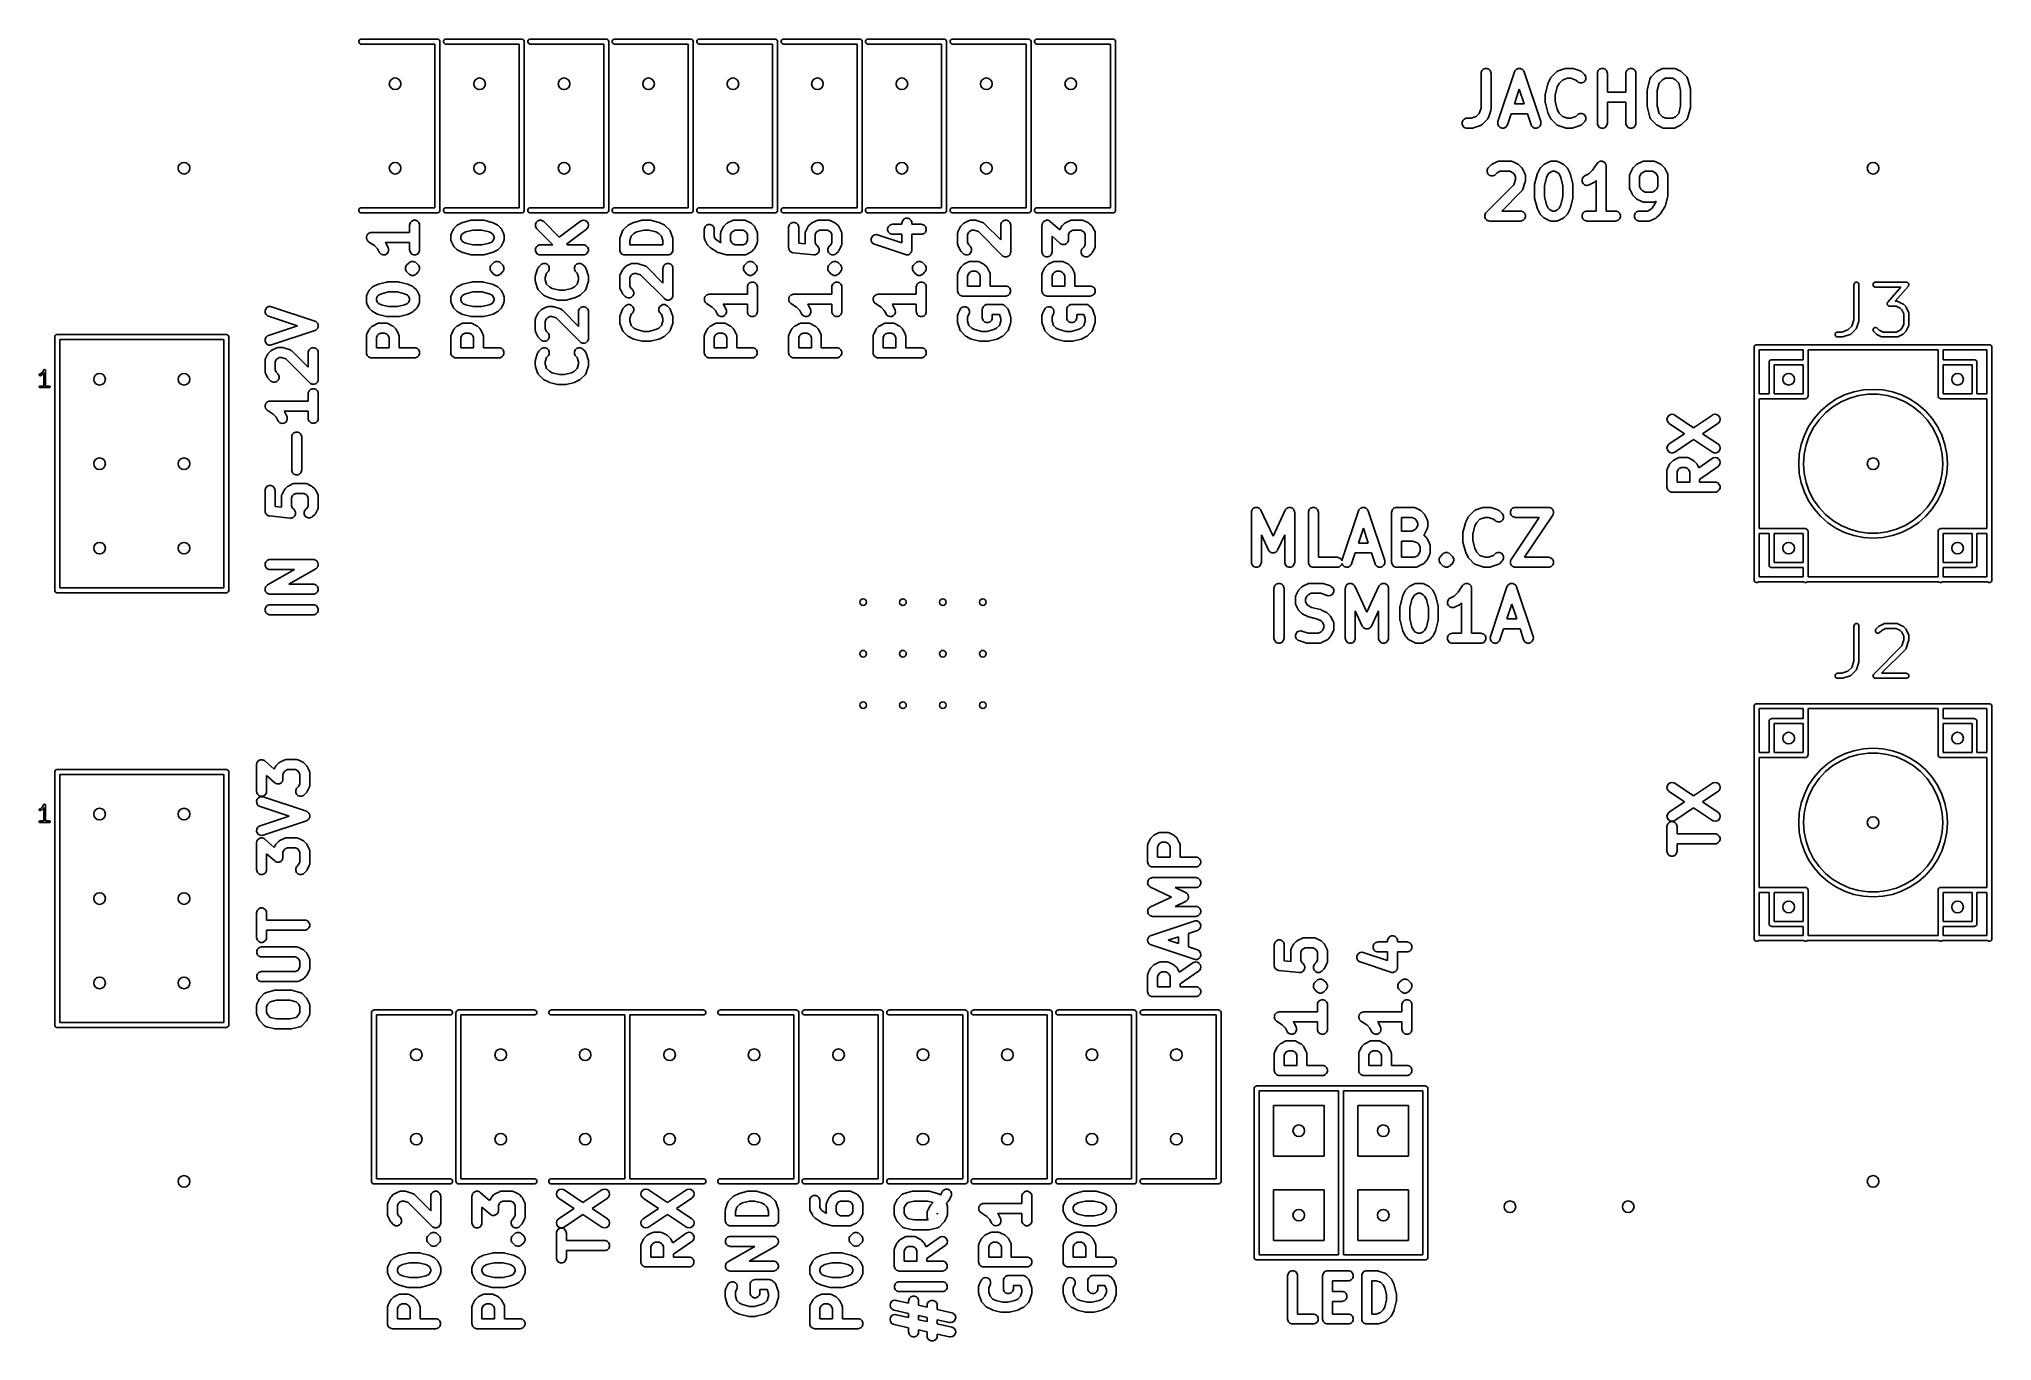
# Model space of a CAD drawing. Extents: x 4.85 to 7.17, y -4.82 to -3.28.
import ezdxf

# ---------------------------------------------------------------- set-up
doc = ezdxf.new("R2010")
doc.units = 0
doc.header["$MEASUREMENT"] = 0
doc.layers.add('BLACK', color=7, linetype='CONTINUOUS')

msp = doc.modelspace()

# ---------------------------------------------------------------- linework, layer by layer
at = {"layer": 'BLACK', "linetype": 'CONTINUOUS'}
for p, q in [((5.2332, -3.2775), (5.2336, -3.2764)), ((5.2332, -3.2786), (5.2332, -3.2775)), ((5.2336, -3.2797), (5.2332, -3.2786)), ((5.2336, -3.2764), (5.2344, -3.2756)), ((5.2344, -3.2805), (5.2336, -3.2797)), ((5.2344, -3.2756), (5.2355, -3.2752)), ((5.2355, -3.281), (5.2344, -3.2805)), ((5.2355, -3.2752), (5.2361, -3.2751)), ((5.2361, -3.281), (5.2355, -3.281)), ((5.2361, -3.2751), (5.3261, -3.2751)), ((5.3231, -3.281), (5.2361, -3.281)), ((5.3231, -3.4751), (5.3231, -3.281)), ((5.3261, -3.2751), (5.3266, -3.2752)), ((5.3266, -3.2752), (5.3277, -3.2756)), ((5.3277, -3.2756), (5.3285, -3.2764)), ((5.3285, -3.2764), (5.329, -3.2775)), ((5.329, -3.2775), (5.329, -3.2781)), ((5.329, -3.2781), (5.329, -3.4781)), ((5.3332, -3.2775), (5.3336, -3.2764)), ((5.3332, -3.2786), (5.3332, -3.2775)), ((5.3336, -3.2797), (5.3332, -3.2786)), ((5.3336, -3.2764), (5.3344, -3.2756)), ((5.3344, -3.2805), (5.3336, -3.2797)), ((5.3344, -3.2756), (5.3355, -3.2752)), ((5.3355, -3.281), (5.3344, -3.2805)), ((5.3355, -3.2752), (5.3361, -3.2751)), ((5.3361, -3.281), (5.3355, -3.281)), ((5.3361, -3.2751), (5.4261, -3.2751)), ((5.4231, -3.281), (5.3361, -3.281)), ((5.4231, -3.4751), (5.4231, -3.281)), ((5.4261, -3.2751), (5.4266, -3.2752)), ((5.4266, -3.2752), (5.4277, -3.2756)), ((5.4277, -3.2756), (5.4285, -3.2764)), ((5.4285, -3.2764), (5.429, -3.2775)), ((5.429, -3.2775), (5.429, -3.2781)), ((5.429, -3.2781), (5.429, -3.4781)), ((5.4332, -3.2775), (5.4336, -3.2764)), ((5.4332, -3.2786), (5.4332, -3.2775)), ((5.4336, -3.2797), (5.4332, -3.2786)), ((5.4336, -3.2764), (5.4344, -3.2756)), ((5.4344, -3.2805), (5.4336, -3.2797)), ((5.4344, -3.2756), (5.4355, -3.2752)), ((5.4355, -3.281), (5.4344, -3.2805)), ((5.4355, -3.2752), (5.4361, -3.2751)), ((5.4361, -3.281), (5.4355, -3.281)), ((5.4361, -3.2751), (5.5261, -3.2751)), ((5.5231, -3.281), (5.4361, -3.281)), ((5.5231, -3.4751), (5.5231, -3.281)), ((5.5261, -3.2751), (5.5266, -3.2752)), ((5.5266, -3.2752), (5.5277, -3.2756)), ((5.5277, -3.2756), (5.5285, -3.2764)), ((5.5285, -3.2764), (5.529, -3.2775)), ((5.529, -3.2775), (5.529, -3.2781)), ((5.529, -3.2781), (5.529, -3.4781)), ((5.5332, -3.2775), (5.5336, -3.2764)), ((5.5332, -3.2786), (5.5332, -3.2775)), ((5.5336, -3.2797), (5.5332, -3.2786)), ((5.5336, -3.2764), (5.5344, -3.2756)), ((5.5344, -3.2805), (5.5336, -3.2797)), ((5.5344, -3.2756), (5.5355, -3.2752)), ((5.5355, -3.281), (5.5344, -3.2805)), ((5.5355, -3.2752), (5.5361, -3.2751)), ((5.5361, -3.281), (5.5355, -3.281)), ((5.5361, -3.2751), (5.6261, -3.2751)), ((5.6231, -3.281), (5.5361, -3.281)), ((5.6231, -3.4751), (5.6231, -3.281)), ((5.6261, -3.2751), (5.6266, -3.2752)), ((5.6266, -3.2752), (5.6277, -3.2756)), ((5.6277, -3.2756), (5.6285, -3.2764)), ((5.6285, -3.2764), (5.629, -3.2775)), ((5.629, -3.2775), (5.629, -3.2781)), ((5.629, -3.2781), (5.629, -3.4781)), ((5.6332, -3.2775), (5.6336, -3.2764)), ((5.6332, -3.2786), (5.6332, -3.2775)), ((5.6336, -3.2797), (5.6332, -3.2786)), ((5.6336, -3.2764), (5.6344, -3.2756)), ((5.6344, -3.2805), (5.6336, -3.2797)), ((5.6344, -3.2756), (5.6355, -3.2752)), ((5.6355, -3.281), (5.6344, -3.2805)), ((5.6355, -3.2752), (5.6361, -3.2751)), ((5.6361, -3.281), (5.6355, -3.281)), ((5.6361, -3.2751), (5.7261, -3.2751)), ((5.7231, -3.281), (5.6361, -3.281)), ((5.7231, -3.4751), (5.7231, -3.281)), ((5.7261, -3.2751), (5.7266, -3.2752)), ((5.7266, -3.2752), (5.7277, -3.2756)), ((5.7277, -3.2756), (5.7285, -3.2764)), ((5.7285, -3.2764), (5.729, -3.2775)), ((5.729, -3.2775), (5.729, -3.2781)), ((5.729, -3.2781), (5.729, -3.4781)), ((5.7332, -3.2775), (5.7336, -3.2764)), ((5.7332, -3.2786), (5.7332, -3.2775)), ((5.7336, -3.2797), (5.7332, -3.2786)), ((5.7336, -3.2764), (5.7344, -3.2756)), ((5.7344, -3.2805), (5.7336, -3.2797)), ((5.7344, -3.2756), (5.7355, -3.2752)), ((5.7355, -3.281), (5.7344, -3.2805)), ((5.7355, -3.2752), (5.7361, -3.2751)), ((5.7361, -3.281), (5.7355, -3.281)), ((5.7361, -3.2751), (5.8261, -3.2751)), ((5.8231, -3.281), (5.7361, -3.281)), ((5.8231, -3.4751), (5.8231, -3.281)), ((5.8261, -3.2751), (5.8266, -3.2752)), ((5.8266, -3.2752), (5.8277, -3.2756)), ((5.8277, -3.2756), (5.8285, -3.2764)), ((5.8285, -3.2764), (5.829, -3.2775)), ((5.829, -3.2775), (5.829, -3.2781)), ((5.829, -3.2781), (5.829, -3.4781)), ((5.8332, -3.2775), (5.8336, -3.2764)), ((5.8332, -3.2786), (5.8332, -3.2775)), ((5.8336, -3.2797), (5.8332, -3.2786)), ((5.8336, -3.2764), (5.8344, -3.2756)), ((5.8344, -3.2805), (5.8336, -3.2797)), ((5.8344, -3.2756), (5.8355, -3.2752)), ((5.8355, -3.281), (5.8344, -3.2805)), ((5.8355, -3.2752), (5.8361, -3.2751)), ((5.8361, -3.281), (5.8355, -3.281)), ((5.8361, -3.2751), (5.9261, -3.2751)), ((5.9231, -3.281), (5.8361, -3.281)), ((5.9231, -3.4751), (5.9231, -3.281)), ((5.9261, -3.2751), (5.9266, -3.2752)), ((5.9266, -3.2752), (5.9277, -3.2756)), ((5.9277, -3.2756), (5.9285, -3.2764)), ((5.9285, -3.2764), (5.929, -3.2775)), ((5.929, -3.2775), (5.929, -3.2781)), ((5.929, -3.2781), (5.929, -3.4781)), ((5.9332, -3.2775), (5.9336, -3.2764)), ((5.9332, -3.2786), (5.9332, -3.2775)), ((5.9336, -3.2797), (5.9332, -3.2786)), ((5.9336, -3.2764), (5.9344, -3.2756)), ((5.9344, -3.2805), (5.9336, -3.2797)), ((5.9344, -3.2756), (5.9355, -3.2752)), ((5.9355, -3.281), (5.9344, -3.2805)), ((5.9355, -3.2752), (5.9361, -3.2751)), ((5.9361, -3.281), (5.9355, -3.281)), ((5.9361, -3.2751), (6.0261, -3.2751)), ((6.0231, -3.281), (5.9361, -3.281)), ((6.0231, -3.4751), (6.0231, -3.281)), ((6.0261, -3.2751), (6.0266, -3.2752)), ((6.0266, -3.2752), (6.0277, -3.2756)), ((6.0277, -3.2756), (6.0285, -3.2764)), ((6.0285, -3.2764), (6.029, -3.2775)), ((6.029, -3.2775), (6.029, -3.2781)), ((6.029, -3.2781), (6.029, -3.4781)), ((6.0332, -3.2775), (6.0336, -3.2764)), ((6.0332, -3.2786), (6.0332, -3.2775)), ((6.0336, -3.2797), (6.0332, -3.2786)), ((6.0336, -3.2764), (6.0344, -3.2756)), ((6.0344, -3.2805), (6.0336, -3.2797)), ((6.0344, -3.2756), (6.0355, -3.2752)), ((6.0355, -3.281), (6.0344, -3.2805)), ((6.0355, -3.2752), (6.0361, -3.2751)), ((6.0361, -3.281), (6.0355, -3.281)), ((6.0361, -3.2751), (6.1261, -3.2751)), ((6.1231, -3.281), (6.0361, -3.281)), ((6.1231, -3.4751), (6.1231, -3.281)), ((6.1261, -3.2751), (6.1266, -3.2752)), ((6.1266, -3.2752), (6.1277, -3.2756)), ((6.1277, -3.2756), (6.1285, -3.2764)), ((6.1285, -3.2764), (6.129, -3.2775)), ((6.129, -3.2775), (6.129, -3.2781)), ((6.129, -3.2781), (6.129, -3.4781)), ((6.5619, -3.3157), (6.562, -3.3146)), ((6.5619, -3.3569), (6.5619, -3.3157)), ((6.562, -3.3146), (6.5629, -3.3124)), ((6.5629, -3.3124), (6.5645, -3.3108)), ((6.5645, -3.3108), (6.5666, -3.3099)), ((6.5666, -3.3099), (6.5689, -3.3099)), ((6.5689, -3.3099), (6.5711, -3.3108)), ((6.5711, -3.3108), (6.5727, -3.3124)), ((6.5727, -3.3124), (6.5736, -3.3146)), ((6.5736, -3.3146), (6.5737, -3.3157)), ((6.5737, -3.3157), (6.5737, -3.3579)), ((6.5819, -3.3729), (6.6016, -3.3138)), ((6.6016, -3.3138), (6.602, -3.3128)), ((6.602, -3.3128), (6.6023, -3.3125)), ((6.6023, -3.3125), (6.6025, -3.3121)), ((6.6025, -3.3121), (6.6031, -3.3116)), ((6.6031, -3.3116), (6.6035, -3.311)), ((6.6035, -3.311), (6.6039, -3.3109)), ((6.6039, -3.3109), (6.6042, -3.3106)), ((6.6042, -3.3106), (6.6049, -3.3103)), ((6.6049, -3.3103), (6.6056, -3.31)), ((6.6056, -3.31), (6.606, -3.31)), ((6.606, -3.31), (6.6064, -3.3099)), ((6.6064, -3.3099), (6.6072, -3.3099)), ((6.6072, -3.3099), (6.6079, -3.3099)), ((6.6079, -3.3099), (6.6083, -3.31)), ((6.6083, -3.31), (6.6087, -3.31)), ((6.6087, -3.31), (6.6094, -3.3103)), ((6.6094, -3.3103), (6.6101, -3.3106)), ((6.6101, -3.3106), (6.6104, -3.3109)), ((6.6104, -3.3109), (6.6108, -3.311)), ((6.6108, -3.311), (6.6113, -3.3116)), ((6.6113, -3.3116), (6.6118, -3.3121)), ((6.6118, -3.3121), (6.612, -3.3125)), ((6.612, -3.3125), (6.6123, -3.3128)), ((6.6123, -3.3128), (6.6128, -3.3138)), ((6.6128, -3.3138), (6.6325, -3.3729)), ((6.638, -3.3396), (6.6408, -3.3283)), ((6.6408, -3.3282), (6.641, -3.3277)), ((6.6408, -3.3283), (6.6408, -3.3282)), ((6.6408, -3.3283), (6.6408, -3.3283)), ((6.641, -3.3277), (6.6412, -3.3272)), ((6.6412, -3.3272), (6.6413, -3.3271)), ((6.6412, -3.3272), (6.6412, -3.3272)), ((6.6413, -3.3271), (6.6441, -3.3215)), ((6.6441, -3.3215), (6.6444, -3.321)), ((6.6444, -3.3209), (6.6446, -3.3207)), ((6.6444, -3.321), (6.6444, -3.3209)), ((6.6446, -3.3207), (6.6447, -3.3205)), ((6.6447, -3.3205), (6.6448, -3.3204)), ((6.6448, -3.3204), (6.6452, -3.32)), ((6.6452, -3.32), (6.6508, -3.3143)), ((6.6508, -3.3143), (6.6517, -3.3136)), ((6.6517, -3.3136), (6.6519, -3.3135)), ((6.6519, -3.3135), (6.652, -3.3134)), ((6.652, -3.3134), (6.6531, -3.3129)), ((6.6542, -3.3276), (6.6521, -3.3318)), ((6.6531, -3.3129), (6.6615, -3.3101)), ((6.6582, -3.3237), (6.6542, -3.3276)), ((6.6644, -3.3216), (6.6582, -3.3237)), ((6.6615, -3.3101), (6.6621, -3.31)), ((6.6621, -3.31), (6.6623, -3.3099)), ((6.6623, -3.3099), (6.6625, -3.3099)), ((6.6625, -3.3099), (6.6627, -3.3099)), ((6.6627, -3.3099), (6.6628, -3.3099)), ((6.6628, -3.3099), (6.6634, -3.3098)), ((6.6634, -3.3098), (6.669, -3.3098)), ((6.6681, -3.3216), (6.6644, -3.3216)), ((6.6743, -3.3237), (6.6681, -3.3216)), ((6.669, -3.3098), (6.6696, -3.3099)), ((6.6696, -3.3099), (6.6698, -3.3099)), ((6.6698, -3.3099), (6.67, -3.3099)), ((6.67, -3.3099), (6.6702, -3.3099)), ((6.6702, -3.3099), (6.6703, -3.31)), ((6.6703, -3.31), (6.6709, -3.3101)), ((6.6709, -3.3101), (6.6793, -3.3129)), ((6.6761, -3.3255), (6.6743, -3.3237)), ((6.677, -3.3262), (6.6761, -3.3255)), ((6.6791, -3.3271), (6.677, -3.3262)), ((6.6814, -3.3271), (6.6791, -3.3271)), ((6.6793, -3.3129), (6.6804, -3.3134)), ((6.6804, -3.3134), (6.6806, -3.3135)), ((6.6806, -3.3135), (6.6808, -3.3136)), ((6.6808, -3.3136), (6.6816, -3.3143)), ((6.6836, -3.3262), (6.6814, -3.3271)), ((6.6816, -3.3143), (6.6845, -3.3172)), ((6.6852, -3.3246), (6.6836, -3.3262)), ((6.6845, -3.3172), (6.6852, -3.3181)), ((6.6852, -3.3181), (6.6861, -3.3202)), ((6.6861, -3.3225), (6.6852, -3.3246)), ((6.6861, -3.3202), (6.6861, -3.3225)), ((6.6997, -3.3157), (6.6998, -3.3146)), ((6.6997, -3.3748), (6.6997, -3.3157)), ((6.6998, -3.3146), (6.7007, -3.3124)), ((6.7007, -3.3124), (6.7023, -3.3108)), ((6.7023, -3.3108), (6.7044, -3.3099)), ((6.7044, -3.3099), (6.7067, -3.3099)), ((6.7067, -3.3099), (6.7089, -3.3108)), ((6.7089, -3.3108), (6.7105, -3.3124)), ((6.7105, -3.3124), (6.7114, -3.3146)), ((6.7114, -3.3146), (6.7115, -3.3157)), ((6.7115, -3.3157), (6.7115, -3.3379)), ((6.7334, -3.3157), (6.7335, -3.3146)), ((6.7334, -3.3379), (6.7334, -3.3157)), ((6.7335, -3.3146), (6.7344, -3.3124)), ((6.7344, -3.3124), (6.7361, -3.3108)), ((6.7361, -3.3108), (6.7382, -3.3099)), ((6.7382, -3.3099), (6.7405, -3.3099)), ((6.7405, -3.3099), (6.7426, -3.3108)), ((6.7426, -3.3108), (6.7442, -3.3124)), ((6.7442, -3.3124), (6.7451, -3.3146)), ((6.7451, -3.3146), (6.7452, -3.3157)), ((6.7452, -3.3157), (6.7452, -3.3748)), ((6.7589, -3.334), (6.7617, -3.3227)), ((6.7617, -3.3227), (6.7621, -3.3216)), ((6.7621, -3.3216), (6.7624, -3.3213)), ((6.7624, -3.3213), (6.7625, -3.3209)), ((6.7625, -3.3209), (6.7633, -3.32)), ((6.7633, -3.32), (6.7689, -3.3143)), ((6.7689, -3.3143), (6.7694, -3.314)), ((6.7694, -3.314), (6.7695, -3.3139)), ((6.7695, -3.3139), (6.7696, -3.3137)), ((6.7696, -3.3137), (6.7698, -3.3136)), ((6.7698, -3.3136), (6.7699, -3.3136)), ((6.7699, -3.3136), (6.7704, -3.3132)), ((6.7704, -3.3132), (6.7761, -3.3104)), ((6.7728, -3.3272), (6.7706, -3.3361)), ((6.7766, -3.3234), (6.7728, -3.3272)), ((6.7761, -3.3104), (6.7771, -3.31)), ((6.7801, -3.3216), (6.7766, -3.3234)), ((6.7771, -3.31), (6.7774, -3.31)), ((6.7774, -3.31), (6.7776, -3.3099)), ((6.7776, -3.3099), (6.7787, -3.3098)), ((6.7787, -3.3098), (6.79, -3.3098)), ((6.7886, -3.3216), (6.7801, -3.3216)), ((6.7921, -3.3234), (6.7886, -3.3216)), ((6.79, -3.3098), (6.7911, -3.3099)), ((6.7911, -3.3099), (6.7913, -3.31)), ((6.7913, -3.31), (6.7915, -3.31)), ((6.7915, -3.31), (6.7926, -3.3104)), ((6.7959, -3.3272), (6.7921, -3.3234)), ((6.7926, -3.3104), (6.7982, -3.3132)), ((6.7981, -3.3361), (6.7959, -3.3272)), ((6.7982, -3.3132), (6.7987, -3.3136)), ((6.7987, -3.3136), (6.7989, -3.3136)), ((6.7989, -3.3136), (6.799, -3.3137)), ((6.799, -3.3137), (6.7992, -3.3139)), ((6.7992, -3.3139), (6.7993, -3.314)), ((6.7993, -3.314), (6.7998, -3.3143)), ((6.7998, -3.3143), (6.8054, -3.32)), ((6.8054, -3.32), (6.8061, -3.3209)), ((6.8061, -3.3209), (6.8063, -3.3213)), ((6.8063, -3.3213), (6.8065, -3.3216)), ((6.8065, -3.3216), (6.8069, -3.3227)), ((6.8069, -3.3227), (6.8097, -3.334)), ((6.6072, -3.3344), (6.6013, -3.352)), ((6.6013, -3.352), (6.613, -3.352)), ((6.613, -3.352), (6.6072, -3.3344)), ((6.6378, -3.3407), (6.6379, -3.3403)), ((6.6378, -3.3408), (6.6378, -3.3407)), ((6.6378, -3.341), (6.6378, -3.3408)), ((6.6378, -3.3495), (6.6378, -3.341)), ((6.6378, -3.3497), (6.6378, -3.3495)), ((6.6379, -3.3502), (6.6378, -3.3497)), ((6.6378, -3.3497), (6.6378, -3.3497)), ((6.6379, -3.3399), (6.638, -3.3398)), ((6.6379, -3.3403), (6.6379, -3.3399)), ((6.6379, -3.3506), (6.6379, -3.3502)), ((6.638, -3.3507), (6.6379, -3.3506)), ((6.638, -3.3398), (6.638, -3.3396)), ((6.638, -3.3509), (6.638, -3.3507)), ((6.6408, -3.3621), (6.638, -3.3509)), ((6.6521, -3.3318), (6.6496, -3.3417)), ((6.6496, -3.3417), (6.6496, -3.3487)), ((6.6496, -3.3487), (6.6521, -3.3586)), ((6.7115, -3.3379), (6.7334, -3.3379)), ((6.7334, -3.3497), (6.7115, -3.3497)), ((6.7115, -3.3497), (6.7115, -3.3748)), ((6.7334, -3.3748), (6.7334, -3.3497)), ((6.7587, -3.3351), (6.7588, -3.3347)), ((6.7588, -3.3352), (6.7587, -3.3351)), ((6.7587, -3.3354), (6.7588, -3.3352)), ((6.7587, -3.3551), (6.7587, -3.3354)), ((6.7588, -3.3347), (6.7589, -3.3342)), ((6.7589, -3.3342), (6.7589, -3.334)), ((6.7589, -3.3342), (6.7589, -3.3342)), ((6.7706, -3.3361), (6.7706, -3.3544)), ((6.7981, -3.3544), (6.7981, -3.3361)), ((6.8097, -3.334), (6.8098, -3.3342)), ((6.8098, -3.3342), (6.8098, -3.3342)), ((6.8098, -3.3342), (6.8099, -3.3347)), ((6.8099, -3.3347), (6.8099, -3.3351)), ((6.8099, -3.3351), (6.8099, -3.3352)), ((6.8099, -3.3352), (6.8099, -3.3354)), ((6.8099, -3.3354), (6.8099, -3.3551)), ((6.5395, -3.3736), (6.5404, -3.3715)), ((6.5395, -3.3759), (6.5395, -3.3736)), ((6.5404, -3.378), (6.5395, -3.3759)), ((6.5404, -3.3715), (6.542, -3.3699)), ((6.542, -3.3699), (6.5441, -3.369)), ((6.5441, -3.369), (6.5453, -3.3689)), ((6.5453, -3.3689), (6.55, -3.3689)), ((6.55, -3.3689), (6.5562, -3.3668)), ((6.5562, -3.3668), (6.5598, -3.3631)), ((6.5598, -3.3631), (6.5619, -3.3569)), ((6.5692, -3.3705), (6.5635, -3.3761)), ((6.5699, -3.3696), (6.5692, -3.3705)), ((6.57, -3.3694), (6.5699, -3.3696)), ((6.5701, -3.3693), (6.57, -3.3694)), ((6.5706, -3.3682), (6.5701, -3.3693)), ((6.5734, -3.3598), (6.5706, -3.3682)), ((6.5735, -3.3592), (6.5734, -3.3598)), ((6.5736, -3.359), (6.5735, -3.3592)), ((6.5737, -3.3579), (6.5736, -3.3585)), ((6.5736, -3.3585), (6.5737, -3.3586)), ((6.5737, -3.3586), (6.5736, -3.3588)), ((6.5736, -3.3588), (6.5736, -3.359)), ((6.5816, -3.374), (6.5819, -3.3729)), ((6.5818, -3.3763), (6.5816, -3.374)), ((6.5974, -3.3638), (6.5931, -3.3766)), ((6.617, -3.3638), (6.5974, -3.3638)), ((6.6212, -3.3766), (6.617, -3.3638)), ((6.6325, -3.3729), (6.6327, -3.374)), ((6.6327, -3.374), (6.6325, -3.3763)), ((6.6408, -3.3622), (6.6408, -3.3621)), ((6.6408, -3.3623), (6.6408, -3.3622)), ((6.641, -3.3627), (6.6408, -3.3623)), ((6.6412, -3.3632), (6.641, -3.3627)), ((6.6412, -3.3633), (6.6412, -3.3632)), ((6.6413, -3.3633), (6.6412, -3.3633)), ((6.6441, -3.369), (6.6413, -3.3633)), ((6.6444, -3.3695), (6.6441, -3.369)), ((6.6444, -3.3696), (6.6444, -3.3695)), ((6.6446, -3.3698), (6.6444, -3.3696)), ((6.6447, -3.3699), (6.6446, -3.3698)), ((6.6448, -3.3701), (6.6447, -3.3699)), ((6.6452, -3.3705), (6.6448, -3.3701)), ((6.6508, -3.3761), (6.6452, -3.3705)), ((6.6521, -3.3586), (6.6542, -3.3628)), ((6.6542, -3.3628), (6.6582, -3.3668)), ((6.6582, -3.3668), (6.6644, -3.3689)), ((6.6644, -3.3689), (6.6681, -3.3689)), ((6.6681, -3.3689), (6.6743, -3.3668)), ((6.6743, -3.3668), (6.6761, -3.365)), ((6.6761, -3.365), (6.677, -3.3642)), ((6.677, -3.3642), (6.6791, -3.3633)), ((6.6791, -3.3633), (6.6814, -3.3633)), ((6.6814, -3.3633), (6.6836, -3.3642)), ((6.6845, -3.3733), (6.6816, -3.3761)), ((6.6836, -3.3642), (6.6852, -3.3659)), ((6.6852, -3.3724), (6.6845, -3.3733)), ((6.6852, -3.3659), (6.6861, -3.368)), ((6.6861, -3.3703), (6.6852, -3.3724)), ((6.6861, -3.368), (6.6861, -3.3703)), ((6.6998, -3.3759), (6.6997, -3.3748)), ((6.7007, -3.378), (6.6998, -3.3759)), ((6.7114, -3.3759), (6.7105, -3.378)), ((6.7115, -3.3748), (6.7114, -3.3759)), ((6.7335, -3.3759), (6.7334, -3.3748)), ((6.7344, -3.378), (6.7335, -3.3759)), ((6.7451, -3.3759), (6.7442, -3.378)), ((6.7452, -3.3748), (6.7451, -3.3759)), ((6.7588, -3.3553), (6.7587, -3.3551)), ((6.7587, -3.3554), (6.7588, -3.3553)), ((6.7588, -3.3558), (6.7587, -3.3554)), ((6.7589, -3.3562), (6.7588, -3.3558)), ((6.7589, -3.3563), (6.7589, -3.3562)), ((6.7589, -3.3565), (6.7589, -3.3563)), ((6.7617, -3.3678), (6.7589, -3.3565)), ((6.7621, -3.3689), (6.7617, -3.3678)), ((6.7624, -3.3692), (6.7621, -3.3689)), ((6.7625, -3.3696), (6.7624, -3.3692)), ((6.7633, -3.3705), (6.7625, -3.3696)), ((6.7689, -3.3761), (6.7633, -3.3705)), ((6.7706, -3.3544), (6.7728, -3.3633)), ((6.7728, -3.3633), (6.7766, -3.3671)), ((6.7766, -3.3671), (6.7801, -3.3689)), ((6.7801, -3.3689), (6.7886, -3.3689)), ((6.7886, -3.3689), (6.7921, -3.3671)), ((6.7921, -3.3671), (6.7959, -3.3633)), ((6.7959, -3.3633), (6.7981, -3.3544)), ((6.8054, -3.3705), (6.7998, -3.3761)), ((6.8061, -3.3696), (6.8054, -3.3705)), ((6.8063, -3.3692), (6.8061, -3.3696)), ((6.8065, -3.3689), (6.8063, -3.3692)), ((6.8069, -3.3678), (6.8065, -3.3689)), ((6.8097, -3.3565), (6.8069, -3.3678)), ((6.8098, -3.3563), (6.8097, -3.3565)), ((6.8099, -3.3558), (6.8098, -3.3562)), ((6.8098, -3.3562), (6.8098, -3.3563)), ((6.8099, -3.3551), (6.8099, -3.3553)), ((6.8099, -3.3553), (6.8099, -3.3554)), ((6.8099, -3.3554), (6.8099, -3.3558)), ((6.542, -3.3797), (6.5404, -3.378)), ((6.5441, -3.3806), (6.542, -3.3797)), ((6.5453, -3.3807), (6.5441, -3.3806)), ((6.5509, -3.3807), (6.5453, -3.3807)), ((6.5515, -3.3806), (6.5509, -3.3807)), ((6.5517, -3.3806), (6.5515, -3.3806)), ((6.5519, -3.3806), (6.5517, -3.3806)), ((6.5521, -3.3806), (6.5519, -3.3806)), ((6.5522, -3.3805), (6.5521, -3.3806)), ((6.5528, -3.3804), (6.5522, -3.3805)), ((6.5612, -3.3776), (6.5528, -3.3804)), ((6.5623, -3.3771), (6.5612, -3.3776)), ((6.5624, -3.3769), (6.5623, -3.3771)), ((6.5626, -3.3769), (6.5624, -3.3769)), ((6.5635, -3.3761), (6.5626, -3.3769)), ((6.5828, -3.3784), (6.5818, -3.3763)), ((6.5846, -3.3799), (6.5828, -3.3784)), ((6.5867, -3.3806), (6.5846, -3.3799)), ((6.589, -3.3805), (6.5867, -3.3806)), ((6.5911, -3.3794), (6.589, -3.3805)), ((6.5926, -3.3777), (6.5911, -3.3794)), ((6.5931, -3.3766), (6.5926, -3.3777)), ((6.6217, -3.3777), (6.6212, -3.3766)), ((6.6232, -3.3794), (6.6217, -3.3777)), ((6.6253, -3.3805), (6.6232, -3.3794)), ((6.6276, -3.3806), (6.6253, -3.3805)), ((6.6298, -3.3799), (6.6276, -3.3806)), ((6.6315, -3.3784), (6.6298, -3.3799)), ((6.6325, -3.3763), (6.6315, -3.3784)), ((6.6517, -3.3769), (6.6508, -3.3761)), ((6.6519, -3.3769), (6.6517, -3.3769)), ((6.652, -3.3771), (6.6519, -3.3769)), ((6.6531, -3.3776), (6.652, -3.3771)), ((6.6615, -3.3804), (6.6531, -3.3776)), ((6.6621, -3.3805), (6.6615, -3.3804)), ((6.6623, -3.3806), (6.6621, -3.3805)), ((6.6625, -3.3806), (6.6623, -3.3806)), ((6.6627, -3.3806), (6.6625, -3.3806)), ((6.6628, -3.3806), (6.6627, -3.3806)), ((6.6634, -3.3807), (6.6628, -3.3806)), ((6.669, -3.3807), (6.6634, -3.3807)), ((6.6696, -3.3806), (6.669, -3.3807)), ((6.6698, -3.3806), (6.6696, -3.3806)), ((6.67, -3.3806), (6.6698, -3.3806)), ((6.6702, -3.3806), (6.67, -3.3806)), ((6.6703, -3.3805), (6.6702, -3.3806)), ((6.6709, -3.3804), (6.6703, -3.3805)), ((6.6793, -3.3776), (6.6709, -3.3804)), ((6.6804, -3.3771), (6.6793, -3.3776)), ((6.6806, -3.3769), (6.6804, -3.3771)), ((6.6808, -3.3769), (6.6806, -3.3769)), ((6.6816, -3.3761), (6.6808, -3.3769)), ((6.7023, -3.3797), (6.7007, -3.378)), ((6.7044, -3.3806), (6.7023, -3.3797)), ((6.7067, -3.3806), (6.7044, -3.3806)), ((6.7089, -3.3797), (6.7067, -3.3806)), ((6.7105, -3.378), (6.7089, -3.3797)), ((6.7361, -3.3797), (6.7344, -3.378)), ((6.7382, -3.3806), (6.7361, -3.3797)), ((6.7405, -3.3806), (6.7382, -3.3806)), ((6.7426, -3.3797), (6.7405, -3.3806)), ((6.7442, -3.378), (6.7426, -3.3797)), ((6.7694, -3.3765), (6.7689, -3.3761)), ((6.7695, -3.3766), (6.7694, -3.3765)), ((6.7696, -3.3767), (6.7695, -3.3766)), ((6.7698, -3.3769), (6.7696, -3.3767)), ((6.7699, -3.3769), (6.7698, -3.3769)), ((6.7704, -3.3772), (6.7699, -3.3769)), ((6.7761, -3.38), (6.7704, -3.3772)), ((6.7771, -3.3805), (6.7761, -3.38)), ((6.7774, -3.3805), (6.7771, -3.3805)), ((6.7776, -3.3806), (6.7774, -3.3805)), ((6.7787, -3.3807), (6.7776, -3.3806)), ((6.79, -3.3807), (6.7787, -3.3807)), ((6.7911, -3.3806), (6.79, -3.3807)), ((6.7913, -3.3805), (6.7911, -3.3806)), ((6.7915, -3.3805), (6.7913, -3.3805)), ((6.7926, -3.38), (6.7915, -3.3805)), ((6.7982, -3.3772), (6.7926, -3.38)), ((6.7987, -3.3769), (6.7982, -3.3772)), ((6.7989, -3.3769), (6.7987, -3.3769)), ((6.799, -3.3767), (6.7989, -3.3769)), ((6.7992, -3.3766), (6.799, -3.3767)), ((6.7993, -3.3765), (6.7992, -3.3766)), ((6.7998, -3.3761), (6.7993, -3.3765)), ((6.575, -3.4232), (6.5806, -3.4204)), ((6.5806, -3.4204), (6.5817, -3.42)), ((6.5817, -3.42), (6.5819, -3.42)), ((6.5819, -3.42), (6.5821, -3.4199)), ((6.5821, -3.4199), (6.5833, -3.4198)), ((6.5833, -3.4198), (6.5973, -3.4198)), ((6.5973, -3.4198), (6.5985, -3.4199)), ((6.5985, -3.4199), (6.5987, -3.42)), ((6.5987, -3.42), (6.5989, -3.42)), ((6.5989, -3.42), (6.6, -3.4204)), ((6.6, -3.4204), (6.6056, -3.4232)), ((6.6369, -3.4232), (6.6425, -3.4204)), ((6.6425, -3.4204), (6.6436, -3.42)), ((6.6436, -3.42), (6.6438, -3.42)), ((6.6438, -3.42), (6.644, -3.4199)), ((6.644, -3.4199), (6.6451, -3.4198)), ((6.6451, -3.4198), (6.6508, -3.4198)), ((6.6508, -3.4198), (6.6519, -3.4199)), ((6.6519, -3.4199), (6.6521, -3.42)), ((6.6521, -3.42), (6.6523, -3.42)), ((6.6523, -3.42), (6.6534, -3.4204)), ((6.6534, -3.4204), (6.659, -3.4232)), ((6.6993, -3.4224), (6.7, -3.4215)), ((6.7, -3.4215), (6.7005, -3.4212)), ((6.7005, -3.4212), (6.7009, -3.4208)), ((6.7009, -3.4208), (6.7014, -3.4206)), ((6.7014, -3.4206), (6.7019, -3.4203)), ((6.7019, -3.4203), (6.7025, -3.4201)), ((6.7025, -3.4201), (6.703, -3.4199)), ((6.703, -3.4199), (6.7036, -3.4199)), ((6.7036, -3.4199), (6.7042, -3.4198)), ((6.7042, -3.4198), (6.7048, -3.4199)), ((6.7048, -3.4199), (6.7053, -3.4199)), ((6.7053, -3.4199), (6.7059, -3.4201)), ((6.7059, -3.4201), (6.7064, -3.4203)), ((6.7064, -3.4203), (6.7069, -3.4206)), ((6.7069, -3.4206), (6.7075, -3.4208)), ((6.7075, -3.4208), (6.7079, -3.4212)), ((6.7079, -3.4212), (6.7084, -3.4215)), ((6.7084, -3.4215), (6.7087, -3.422)), ((6.7087, -3.422), (6.7091, -3.4224)), ((6.7465, -3.4232), (6.7522, -3.4204)), ((6.7522, -3.4204), (6.7532, -3.42)), ((6.7532, -3.42), (6.7535, -3.42)), ((6.7535, -3.42), (6.7537, -3.4199)), ((6.7537, -3.4199), (6.7548, -3.4198)), ((6.7548, -3.4198), (6.7661, -3.4198)), ((6.7661, -3.4198), (6.7672, -3.4199)), ((6.7672, -3.4199), (6.7674, -3.42)), ((6.7674, -3.42), (6.7676, -3.42)), ((6.7676, -3.42), (6.7687, -3.4204)), ((6.7687, -3.4204), (6.7743, -3.4232)), ((6.569, -3.4302), (6.5699, -3.4281)), ((6.569, -3.4325), (6.569, -3.4302)), ((6.5699, -3.4346), (6.569, -3.4325)), ((6.5699, -3.4281), (6.5707, -3.4272)), ((6.5715, -3.4362), (6.5699, -3.4346)), ((6.5707, -3.4272), (6.5735, -3.4243)), ((6.5737, -3.4371), (6.5715, -3.4362)), ((6.5735, -3.4243), (6.5739, -3.424)), ((6.576, -3.4371), (6.5737, -3.4371)), ((6.5739, -3.424), (6.574, -3.4239)), ((6.574, -3.4239), (6.5742, -3.4237)), ((6.5742, -3.4237), (6.5744, -3.4236)), ((6.5744, -3.4236), (6.5745, -3.4236)), ((6.5745, -3.4236), (6.575, -3.4232)), ((6.5781, -3.4362), (6.576, -3.4371)), ((6.579, -3.4355), (6.5781, -3.4362)), ((6.5811, -3.4334), (6.579, -3.4355)), ((6.5847, -3.4316), (6.5811, -3.4334)), ((6.5959, -3.4316), (6.5847, -3.4316)), ((6.5995, -3.4334), (6.5959, -3.4316)), ((6.6009, -3.4348), (6.5995, -3.4334)), ((6.6006, -3.4478), (6.6027, -3.4416)), ((6.6027, -3.4384), (6.6009, -3.4348)), ((6.6027, -3.4416), (6.6027, -3.4384)), ((6.6056, -3.4232), (6.6061, -3.4236)), ((6.6061, -3.4236), (6.6062, -3.4236)), ((6.6062, -3.4236), (6.6064, -3.4237)), ((6.6064, -3.4237), (6.6066, -3.4239)), ((6.6066, -3.4239), (6.6067, -3.424)), ((6.6067, -3.424), (6.6071, -3.4243)), ((6.6071, -3.4243), (6.6099, -3.4272)), ((6.6099, -3.4272), (6.6103, -3.4276)), ((6.6103, -3.4276), (6.6104, -3.4277)), ((6.6104, -3.4277), (6.6105, -3.4279)), ((6.6105, -3.4279), (6.6107, -3.4281)), ((6.6107, -3.4281), (6.6107, -3.4282)), ((6.6107, -3.4282), (6.611, -3.4287)), ((6.611, -3.4287), (6.6139, -3.4343)), ((6.6142, -3.4444), (6.6114, -3.4529)), ((6.6139, -3.4343), (6.6143, -3.4354)), ((6.6143, -3.4439), (6.6142, -3.4444)), ((6.6143, -3.4354), (6.6143, -3.4356)), ((6.6143, -3.4356), (6.6144, -3.4358)), ((6.6144, -3.4437), (6.6143, -3.4439)), ((6.6144, -3.4358), (6.6145, -3.437)), ((6.6145, -3.4426), (6.6144, -3.4432)), ((6.6144, -3.4432), (6.6144, -3.4433)), ((6.6144, -3.4433), (6.6144, -3.4435)), ((6.6144, -3.4435), (6.6144, -3.4437)), ((6.6145, -3.437), (6.6145, -3.4426)), ((6.6253, -3.4468), (6.6282, -3.4355)), ((6.6282, -3.4354), (6.6284, -3.4349)), ((6.6282, -3.4355), (6.6282, -3.4354)), ((6.6282, -3.4354), (6.6282, -3.4354)), ((6.6284, -3.4349), (6.6285, -3.4344)), ((6.6285, -3.4344), (6.6286, -3.4344)), ((6.6286, -3.4343), (6.6314, -3.4287)), ((6.6286, -3.4344), (6.6286, -3.4343)), ((6.6314, -3.4287), (6.6317, -3.4282)), ((6.6317, -3.4282), (6.6318, -3.4281)), ((6.6318, -3.4281), (6.6319, -3.4279)), ((6.6319, -3.4279), (6.632, -3.4277)), ((6.632, -3.4277), (6.6321, -3.4276)), ((6.6321, -3.4276), (6.6325, -3.4272)), ((6.6325, -3.4272), (6.6353, -3.4243)), ((6.6353, -3.4243), (6.6358, -3.424)), ((6.6358, -3.424), (6.6359, -3.4239)), ((6.6359, -3.4239), (6.6361, -3.4237)), ((6.6361, -3.4237), (6.6362, -3.4236)), ((6.6362, -3.4236), (6.6364, -3.4236)), ((6.6364, -3.4236), (6.6369, -3.4232)), ((6.6395, -3.439), (6.637, -3.4489)), ((6.6415, -3.4348), (6.6395, -3.439)), ((6.643, -3.4334), (6.6415, -3.4348)), ((6.6465, -3.4316), (6.643, -3.4334)), ((6.6494, -3.4316), (6.6465, -3.4316)), ((6.6529, -3.4334), (6.6494, -3.4316)), ((6.6543, -3.4348), (6.6529, -3.4334)), ((6.6564, -3.439), (6.6543, -3.4348)), ((6.6589, -3.4489), (6.6564, -3.439)), ((6.659, -3.4232), (6.6595, -3.4236)), ((6.6595, -3.4236), (6.6597, -3.4236)), ((6.6597, -3.4236), (6.6598, -3.4237)), ((6.6598, -3.4237), (6.66, -3.4239)), ((6.66, -3.4239), (6.6601, -3.424)), ((6.6601, -3.424), (6.6606, -3.4243)), ((6.6606, -3.4243), (6.6634, -3.4272)), ((6.6634, -3.4272), (6.6637, -3.4276)), ((6.6637, -3.4276), (6.6639, -3.4277)), ((6.6639, -3.4277), (6.664, -3.4279)), ((6.664, -3.4279), (6.6641, -3.4281)), ((6.6641, -3.4281), (6.6642, -3.4282)), ((6.6642, -3.4282), (6.6645, -3.4287)), ((6.6645, -3.4287), (6.6673, -3.4343)), ((6.6673, -3.4343), (6.6673, -3.4344)), ((6.6673, -3.4344), (6.6673, -3.4344)), ((6.6673, -3.4344), (6.6675, -3.4349)), ((6.6675, -3.4349), (6.6677, -3.4354)), ((6.6677, -3.4354), (6.6677, -3.4354)), ((6.6677, -3.4354), (6.6677, -3.4355)), ((6.6677, -3.4355), (6.6705, -3.4468)), ((6.6815, -3.4418), (6.6822, -3.4397)), ((6.6816, -3.4441), (6.6815, -3.4418)), ((6.6826, -3.4462), (6.6816, -3.4441)), ((6.6822, -3.4397), (6.6837, -3.4379)), ((6.6837, -3.4379), (6.6847, -3.4373)), ((6.6847, -3.4373), (6.6894, -3.4349)), ((6.6894, -3.4349), (6.694, -3.4304)), ((6.6956, -3.4451), (6.69, -3.4479)), ((6.694, -3.4304), (6.6993, -3.4224)), ((6.6961, -3.4447), (6.6956, -3.4451)), ((6.6962, -3.4447), (6.6961, -3.4447)), ((6.6964, -3.4445), (6.6962, -3.4447)), ((6.6966, -3.4444), (6.6964, -3.4445)), ((6.6967, -3.4443), (6.6966, -3.4444)), ((6.6971, -3.4439), (6.6967, -3.4443)), ((6.6983, -3.4428), (6.6971, -3.4439)), ((6.6983, -3.4789), (6.6983, -3.4428)), ((6.6993, -3.4224), (6.6993, -3.4224)), ((6.6993, -3.4224), (6.6993, -3.4224)), ((6.6993, -3.4224), (6.6993, -3.4224)), ((6.7091, -3.4224), (6.7093, -3.423)), ((6.7093, -3.423), (6.7096, -3.4234)), ((6.7096, -3.4234), (6.7098, -3.424)), ((6.7098, -3.424), (6.71, -3.4246)), ((6.71, -3.4246), (6.7101, -3.4257)), ((6.7101, -3.4257), (6.7101, -3.4257)), ((6.7101, -3.4257), (6.7101, -3.4257)), ((6.7101, -3.4257), (6.7101, -3.4257)), ((6.7101, -3.4257), (6.7101, -3.4789)), ((6.7377, -3.437), (6.7378, -3.4358)), ((6.7377, -3.451), (6.7377, -3.437)), ((6.7378, -3.4356), (6.7379, -3.4354)), ((6.7378, -3.4358), (6.7378, -3.4356)), ((6.7379, -3.4354), (6.7383, -3.4343)), ((6.7383, -3.4343), (6.7411, -3.4287)), ((6.7411, -3.4287), (6.7414, -3.4282)), ((6.7414, -3.4282), (6.7415, -3.4281)), ((6.7415, -3.4281), (6.7416, -3.4279)), ((6.7416, -3.4279), (6.7417, -3.4277)), ((6.7417, -3.4277), (6.7418, -3.4276)), ((6.7418, -3.4276), (6.7422, -3.4272)), ((6.7422, -3.4272), (6.745, -3.4243)), ((6.745, -3.4243), (6.7455, -3.424)), ((6.7455, -3.424), (6.7456, -3.4239)), ((6.7456, -3.4239), (6.7457, -3.4237)), ((6.7457, -3.4237), (6.7459, -3.4236)), ((6.7459, -3.4236), (6.746, -3.4236)), ((6.746, -3.4236), (6.7465, -3.4232)), ((6.7512, -3.4348), (6.7495, -3.4384)), ((6.7495, -3.4384), (6.7495, -3.4496)), ((6.7527, -3.4334), (6.7512, -3.4348)), ((6.7562, -3.4316), (6.7527, -3.4334)), ((6.7647, -3.4316), (6.7562, -3.4316)), ((6.7682, -3.4334), (6.7647, -3.4316)), ((6.7696, -3.4348), (6.7682, -3.4334)), ((6.7714, -3.4384), (6.7696, -3.4348)), ((6.7714, -3.4496), (6.7714, -3.4384)), ((6.7743, -3.4232), (6.7748, -3.4236)), ((6.7748, -3.4236), (6.775, -3.4236)), ((6.775, -3.4236), (6.7751, -3.4237)), ((6.7751, -3.4237), (6.7753, -3.4239)), ((6.7753, -3.4239), (6.7754, -3.424)), ((6.7754, -3.424), (6.7759, -3.4243)), ((6.7759, -3.4243), (6.7787, -3.4272)), ((6.7787, -3.4272), (6.779, -3.4276)), ((6.779, -3.4276), (6.7792, -3.4277)), ((6.7792, -3.4277), (6.7793, -3.4279)), ((6.7793, -3.4279), (6.7794, -3.4281)), ((6.7794, -3.4281), (6.7795, -3.4282)), ((6.7795, -3.4282), (6.7798, -3.4287)), ((6.7798, -3.4287), (6.7826, -3.4343)), ((6.7826, -3.4343), (6.783, -3.4354)), ((6.783, -3.4354), (6.783, -3.4356)), ((6.783, -3.4356), (6.7831, -3.4358)), ((6.7831, -3.4358), (6.7832, -3.437)), ((6.7832, -3.437), (6.7832, -3.4595)), ((6.5678, -3.4806), (6.6006, -3.4478)), ((6.6099, -3.4552), (6.5863, -3.4789)), ((6.6107, -3.4543), (6.6099, -3.4552)), ((6.6108, -3.4541), (6.6107, -3.4543)), ((6.6109, -3.4539), (6.6108, -3.4541)), ((6.6114, -3.4529), (6.6109, -3.4539)), ((6.6252, -3.4475), (6.6253, -3.4471)), ((6.6252, -3.4479), (6.6252, -3.4475)), ((6.6252, -3.448), (6.6252, -3.4479)), ((6.6252, -3.4482), (6.6252, -3.448)), ((6.6252, -3.4623), (6.6252, -3.4482)), ((6.6252, -3.4625), (6.6252, -3.4623)), ((6.6252, -3.4626), (6.6252, -3.4625)), ((6.6252, -3.463), (6.6252, -3.4626)), ((6.6253, -3.4634), (6.6252, -3.463)), ((6.6253, -3.447), (6.6253, -3.4468)), ((6.6253, -3.4471), (6.6253, -3.447)), ((6.6253, -3.4635), (6.6253, -3.4634)), ((6.6253, -3.4637), (6.6253, -3.4635)), ((6.6282, -3.4749), (6.6253, -3.4637)), ((6.637, -3.4489), (6.637, -3.4615)), ((6.637, -3.4615), (6.6395, -3.4715)), ((6.6564, -3.4715), (6.6589, -3.4615)), ((6.6589, -3.4615), (6.6589, -3.4489)), ((6.6705, -3.4637), (6.6677, -3.4749)), ((6.6705, -3.4468), (6.6706, -3.447)), ((6.6706, -3.4635), (6.6705, -3.4637)), ((6.6706, -3.447), (6.6706, -3.4471)), ((6.6706, -3.4471), (6.6707, -3.4475)), ((6.6707, -3.463), (6.6706, -3.4634)), ((6.6706, -3.4634), (6.6706, -3.4635)), ((6.6707, -3.4475), (6.6707, -3.4479)), ((6.6707, -3.4479), (6.6707, -3.448)), ((6.6707, -3.448), (6.6707, -3.4482)), ((6.6707, -3.4482), (6.6707, -3.4623)), ((6.6707, -3.4623), (6.6707, -3.4625)), ((6.6707, -3.4625), (6.6707, -3.4626)), ((6.6707, -3.4626), (6.6707, -3.463)), ((6.6844, -3.4477), (6.6826, -3.4462)), ((6.6866, -3.4484), (6.6844, -3.4477)), ((6.6889, -3.4483), (6.6866, -3.4484)), ((6.69, -3.4479), (6.6889, -3.4483)), ((6.7378, -3.4522), (6.7377, -3.451)), ((6.7378, -3.4524), (6.7378, -3.4522)), ((6.7379, -3.4526), (6.7378, -3.4524)), ((6.7383, -3.4537), (6.7379, -3.4526)), ((6.7411, -3.4593), (6.7383, -3.4537)), ((6.7414, -3.4598), (6.7411, -3.4593)), ((6.7415, -3.4599), (6.7414, -3.4598)), ((6.7416, -3.4601), (6.7415, -3.4599)), ((6.7417, -3.4603), (6.7416, -3.4601)), ((6.7418, -3.4604), (6.7417, -3.4603)), ((6.7422, -3.4608), (6.7418, -3.4604)), ((6.745, -3.4636), (6.7422, -3.4608)), ((6.7455, -3.464), (6.745, -3.4636)), ((6.7456, -3.4641), (6.7455, -3.464)), ((6.7457, -3.4642), (6.7456, -3.4641)), ((6.7459, -3.4644), (6.7457, -3.4642)), ((6.746, -3.4644), (6.7459, -3.4644)), ((6.7465, -3.4647), (6.746, -3.4644)), ((6.7522, -3.4675), (6.7465, -3.4647)), ((6.7495, -3.4496), (6.7512, -3.4531)), ((6.7512, -3.4531), (6.7527, -3.4546)), ((6.7532, -3.468), (6.7522, -3.4675)), ((6.7527, -3.4546), (6.7562, -3.4564)), ((6.7535, -3.468), (6.7532, -3.468)), ((6.7537, -3.4681), (6.7535, -3.468)), ((6.7548, -3.4682), (6.7537, -3.4681)), ((6.7661, -3.4682), (6.7548, -3.4682)), ((6.7562, -3.4564), (6.7647, -3.4564)), ((6.7643, -3.4754), (6.769, -3.4683)), ((6.7647, -3.4564), (6.7682, -3.4546)), ((6.7672, -3.4681), (6.7661, -3.4682)), ((6.7674, -3.468), (6.7672, -3.4681)), ((6.7676, -3.468), (6.7674, -3.468)), ((6.7687, -3.4675), (6.7676, -3.468)), ((6.7682, -3.4546), (6.7696, -3.4531)), ((6.7693, -3.4673), (6.7687, -3.4675)), ((6.769, -3.4683), (6.7693, -3.4673)), ((6.7696, -3.4531), (6.7714, -3.4496)), ((6.783, -3.4609), (6.7802, -3.4721)), ((6.7831, -3.4607), (6.783, -3.4609)), ((6.7832, -3.4597), (6.7831, -3.4602)), ((6.7831, -3.4602), (6.7831, -3.4606)), ((6.7831, -3.4606), (6.7831, -3.4607)), ((6.7832, -3.4595), (6.7832, -3.4597)), ((6.7832, -3.4597), (6.7832, -3.4597)), ((5.2332, -3.4775), (5.2336, -3.4764)), ((5.2332, -3.4786), (5.2332, -3.4775)), ((5.2336, -3.4797), (5.2332, -3.4786)), ((5.2336, -3.4764), (5.2344, -3.4756)), ((5.2344, -3.4805), (5.2336, -3.4797)), ((5.2344, -3.4756), (5.2355, -3.4752)), ((5.2355, -3.481), (5.2344, -3.4805)), ((5.2355, -3.4752), (5.2361, -3.4751)), ((5.2361, -3.481), (5.2355, -3.481)), ((5.2361, -3.4751), (5.3231, -3.4751)), ((5.3261, -3.481), (5.2361, -3.481)), ((5.2942, -3.4923), (5.2958, -3.4907)), ((5.2958, -3.4907), (5.298, -3.4898)), ((5.298, -3.4898), (5.3003, -3.4898)), ((5.3003, -3.4898), (5.3024, -3.4907)), ((5.3024, -3.4907), (5.304, -3.4923)), ((5.3266, -3.481), (5.3261, -3.481)), ((5.3277, -3.4805), (5.3266, -3.481)), ((5.3285, -3.4797), (5.3277, -3.4805)), ((5.329, -3.4786), (5.3285, -3.4797)), ((5.329, -3.4781), (5.329, -3.4786)), ((5.3332, -3.4775), (5.3336, -3.4764)), ((5.3332, -3.4786), (5.3332, -3.4775)), ((5.3336, -3.4797), (5.3332, -3.4786)), ((5.3336, -3.4764), (5.3344, -3.4756)), ((5.3344, -3.4805), (5.3336, -3.4797)), ((5.3344, -3.4756), (5.3355, -3.4752)), ((5.3355, -3.481), (5.3344, -3.4805)), ((5.3355, -3.4752), (5.3361, -3.4751)), ((5.3361, -3.481), (5.3355, -3.481)), ((5.3361, -3.4751), (5.4231, -3.4751)), ((5.4261, -3.481), (5.3361, -3.481)), ((5.3563, -3.4923), (5.366, -3.4898)), ((5.366, -3.4898), (5.3662, -3.4898)), ((5.3662, -3.4898), (5.3663, -3.4898)), ((5.3663, -3.4898), (5.3667, -3.4897)), ((5.3667, -3.4897), (5.3672, -3.4897)), ((5.3672, -3.4897), (5.3672, -3.4897)), ((5.3672, -3.4897), (5.3674, -3.4897)), ((5.3674, -3.4897), (5.3796, -3.4897)), ((5.3796, -3.4897), (5.3798, -3.4897)), ((5.3798, -3.4897), (5.3799, -3.4897)), ((5.3799, -3.4897), (5.3803, -3.4897)), ((5.3803, -3.4897), (5.3808, -3.4898)), ((5.3808, -3.4898), (5.3809, -3.4898)), ((5.3809, -3.4898), (5.3811, -3.4898)), ((5.3811, -3.4898), (5.3908, -3.4923)), ((5.4266, -3.481), (5.4261, -3.481)), ((5.4277, -3.4805), (5.4266, -3.481)), ((5.4285, -3.4797), (5.4277, -3.4805)), ((5.429, -3.4786), (5.4285, -3.4797)), ((5.429, -3.4781), (5.429, -3.4786)), ((5.4332, -3.4775), (5.4336, -3.4764)), ((5.4332, -3.4786), (5.4332, -3.4775)), ((5.4336, -3.4797), (5.4332, -3.4786)), ((5.4336, -3.4764), (5.4344, -3.4756)), ((5.4344, -3.4805), (5.4336, -3.4797)), ((5.4344, -3.4756), (5.4355, -3.4752)), ((5.4355, -3.481), (5.4344, -3.4805)), ((5.4355, -3.4752), (5.4361, -3.4751)), ((5.4361, -3.481), (5.4355, -3.481)), ((5.4361, -3.4751), (5.5231, -3.4751)), ((5.5261, -3.481), (5.4361, -3.481)), ((5.443, -3.4923), (5.4447, -3.4907)), ((5.4447, -3.4907), (5.4468, -3.4898)), ((5.4468, -3.4898), (5.4491, -3.4898)), ((5.4491, -3.4898), (5.4512, -3.4907)), ((5.4512, -3.4907), (5.4521, -3.4914)), ((5.4521, -3.4914), (5.4704, -3.5097)), ((5.4704, -3.5097), (5.4956, -3.4909)), ((5.4956, -3.4909), (5.4966, -3.4903)), ((5.4966, -3.4903), (5.4988, -3.4897)), ((5.4988, -3.4897), (5.5011, -3.49)), ((5.5011, -3.49), (5.5031, -3.4912)), ((5.5031, -3.4912), (5.5045, -3.493)), ((5.5266, -3.481), (5.5261, -3.481)), ((5.5277, -3.4805), (5.5266, -3.481)), ((5.5285, -3.4797), (5.5277, -3.4805)), ((5.529, -3.4786), (5.5285, -3.4797)), ((5.529, -3.4781), (5.529, -3.4786)), ((5.5332, -3.4775), (5.5336, -3.4764)), ((5.5332, -3.4786), (5.5332, -3.4775)), ((5.5336, -3.4797), (5.5332, -3.4786)), ((5.5336, -3.4764), (5.5344, -3.4756)), ((5.5344, -3.4805), (5.5336, -3.4797)), ((5.5344, -3.4756), (5.5355, -3.4752)), ((5.5355, -3.481), (5.5344, -3.4805)), ((5.5355, -3.4752), (5.5361, -3.4751)), ((5.5361, -3.481), (5.5355, -3.481)), ((5.5361, -3.4751), (5.6231, -3.4751)), ((5.6261, -3.481), (5.5361, -3.481)), ((5.5587, -3.4923), (5.5684, -3.4898)), ((5.5684, -3.4898), (5.5686, -3.4898)), ((5.5686, -3.4898), (5.5687, -3.4898)), ((5.5687, -3.4898), (5.5692, -3.4897)), ((5.5692, -3.4897), (5.5696, -3.4897)), ((5.5696, -3.4897), (5.5697, -3.4897)), ((5.5697, -3.4897), (5.5699, -3.4897)), ((5.5699, -3.4897), (5.5772, -3.4897)), ((5.5772, -3.4897), (5.5774, -3.4897)), ((5.5774, -3.4897), (5.5775, -3.4897)), ((5.5775, -3.4897), (5.5779, -3.4897)), ((5.5779, -3.4897), (5.5783, -3.4898)), ((5.5783, -3.4898), (5.5784, -3.4898)), ((5.5784, -3.4898), (5.5786, -3.4898)), ((5.5786, -3.4898), (5.5884, -3.4923)), ((5.6266, -3.481), (5.6261, -3.481)), ((5.6277, -3.4805), (5.6266, -3.481)), ((5.6285, -3.4797), (5.6277, -3.4805)), ((5.629, -3.4786), (5.6285, -3.4797)), ((5.629, -3.4781), (5.629, -3.4786)), ((5.6332, -3.4775), (5.6336, -3.4764)), ((5.6332, -3.4786), (5.6332, -3.4775)), ((5.6336, -3.4797), (5.6332, -3.4786)), ((5.6336, -3.4764), (5.6344, -3.4756)), ((5.6344, -3.4805), (5.6336, -3.4797)), ((5.6344, -3.4756), (5.6355, -3.4752)), ((5.6355, -3.481), (5.6344, -3.4805)), ((5.6355, -3.4752), (5.6361, -3.4751)), ((5.6361, -3.481), (5.6355, -3.481)), ((5.6361, -3.4751), (5.7231, -3.4751)), ((5.7261, -3.481), (5.6361, -3.481)), ((5.6697, -3.4927), (5.6746, -3.4903)), ((5.6746, -3.4903), (5.6756, -3.4899)), ((5.6756, -3.4899), (5.6758, -3.4899)), ((5.6758, -3.4899), (5.676, -3.4898)), ((5.676, -3.4898), (5.6772, -3.4897)), ((5.6772, -3.4897), (5.6894, -3.4897)), ((5.6894, -3.4897), (5.6905, -3.4898)), ((5.6905, -3.4898), (5.6907, -3.4899)), ((5.6907, -3.4899), (5.6909, -3.4899)), ((5.6909, -3.4899), (5.692, -3.4903)), ((5.692, -3.4903), (5.6969, -3.4927)), ((5.7266, -3.481), (5.7261, -3.481)), ((5.7277, -3.4805), (5.7266, -3.481)), ((5.7285, -3.4797), (5.7277, -3.4805)), ((5.729, -3.4786), (5.7285, -3.4797)), ((5.729, -3.4781), (5.729, -3.4786)), ((5.7332, -3.4775), (5.7336, -3.4764)), ((5.7332, -3.4786), (5.7332, -3.4775)), ((5.7336, -3.4797), (5.7332, -3.4786)), ((5.7336, -3.4764), (5.7344, -3.4756)), ((5.7344, -3.4805), (5.7336, -3.4797)), ((5.7344, -3.4756), (5.7355, -3.4752)), ((5.7355, -3.481), (5.7344, -3.4805)), ((5.7355, -3.4752), (5.7361, -3.4751)), ((5.7361, -3.481), (5.7355, -3.481)), ((5.7361, -3.4751), (5.8231, -3.4751)), ((5.8261, -3.481), (5.7361, -3.481)), ((5.7697, -3.4927), (5.7746, -3.4903)), ((5.7746, -3.4903), (5.7756, -3.4899)), ((5.7756, -3.4899), (5.7758, -3.4899)), ((5.7758, -3.4899), (5.776, -3.4898)), ((5.776, -3.4898), (5.7772, -3.4897)), ((5.7772, -3.4897), (5.7894, -3.4897)), ((5.7894, -3.4897), (5.7905, -3.4898)), ((5.7905, -3.4898), (5.7907, -3.4899)), ((5.7907, -3.4899), (5.7909, -3.4899)), ((5.7909, -3.4899), (5.792, -3.4903)), ((5.792, -3.4903), (5.7969, -3.4927)), ((5.8266, -3.481), (5.8261, -3.481)), ((5.8277, -3.4805), (5.8266, -3.481)), ((5.8285, -3.4797), (5.8277, -3.4805)), ((5.829, -3.4786), (5.8285, -3.4797)), ((5.829, -3.4781), (5.829, -3.4786)), ((5.8332, -3.4775), (5.8336, -3.4764)), ((5.8332, -3.4786), (5.8332, -3.4775)), ((5.8336, -3.4797), (5.8332, -3.4786)), ((5.8336, -3.4764), (5.8344, -3.4756)), ((5.8344, -3.4805), (5.8336, -3.4797)), ((5.8344, -3.4756), (5.8355, -3.4752)), ((5.8355, -3.481), (5.8344, -3.4805)), ((5.8355, -3.4752), (5.8361, -3.4751)), ((5.8361, -3.481), (5.8355, -3.481)), ((5.8361, -3.4751), (5.9231, -3.4751)), ((5.9261, -3.481), (5.8361, -3.481)), ((5.8763, -3.492), (5.8772, -3.4899)), ((5.8772, -3.4899), (5.8788, -3.4882)), ((5.8788, -3.4882), (5.8809, -3.4873)), ((5.8809, -3.4873), (5.8832, -3.4873)), ((5.8832, -3.4873), (5.8853, -3.4882)), ((5.8853, -3.4882), (5.887, -3.4899)), ((5.887, -3.4899), (5.8879, -3.492)), ((5.9266, -3.481), (5.9261, -3.481)), ((5.9277, -3.4805), (5.9266, -3.481)), ((5.9285, -3.4797), (5.9277, -3.4805)), ((5.929, -3.4786), (5.9285, -3.4797)), ((5.929, -3.4781), (5.929, -3.4786)), ((5.9332, -3.4775), (5.9336, -3.4764)), ((5.9332, -3.4786), (5.9332, -3.4775)), ((5.9336, -3.4797), (5.9332, -3.4786)), ((5.9336, -3.4764), (5.9344, -3.4756)), ((5.9344, -3.4805), (5.9336, -3.4797)), ((5.9344, -3.4756), (5.9355, -3.4752)), ((5.9355, -3.481), (5.9344, -3.4805)), ((5.9355, -3.4752), (5.9361, -3.4751)), ((5.9361, -3.481), (5.9355, -3.481)), ((5.9361, -3.4751), (6.0231, -3.4751)), ((6.0261, -3.481), (5.9361, -3.481)), ((5.9502, -3.4927), (5.9551, -3.4903)), ((5.9551, -3.4903), (5.9561, -3.4899)), ((5.9561, -3.4899), (5.9563, -3.4899)), ((5.9563, -3.4899), (5.9565, -3.4898)), ((5.9565, -3.4898), (5.9577, -3.4897)), ((5.9577, -3.4897), (5.9626, -3.4897)), ((5.9626, -3.4897), (5.9632, -3.4897)), ((5.9632, -3.4897), (5.9633, -3.4897)), ((5.9633, -3.4897), (5.9635, -3.4898)), ((5.9635, -3.4898), (5.9637, -3.4898)), ((5.9637, -3.4898), (5.9639, -3.4898)), ((5.9639, -3.4898), (5.9644, -3.49)), ((5.9644, -3.49), (5.9717, -3.4924)), ((5.9942, -3.4923), (5.9958, -3.4907)), ((5.9958, -3.4907), (5.998, -3.4898)), ((5.998, -3.4898), (6.0003, -3.4898)), ((6.0003, -3.4898), (6.0024, -3.4907)), ((6.0024, -3.4907), (6.004, -3.4923)), ((6.0266, -3.481), (6.0261, -3.481)), ((6.0277, -3.4805), (6.0266, -3.481)), ((6.0285, -3.4797), (6.0277, -3.4805)), ((6.029, -3.4786), (6.0285, -3.4797)), ((6.029, -3.4781), (6.029, -3.4786)), ((6.0332, -3.4775), (6.0336, -3.4764)), ((6.0332, -3.4786), (6.0332, -3.4775)), ((6.0336, -3.4797), (6.0332, -3.4786)), ((6.0336, -3.4764), (6.0344, -3.4756)), ((6.0344, -3.4805), (6.0336, -3.4797)), ((6.0344, -3.4756), (6.0355, -3.4752)), ((6.0355, -3.481), (6.0344, -3.4805)), ((6.0355, -3.4752), (6.0361, -3.4751)), ((6.0361, -3.481), (6.0355, -3.481)), ((6.0361, -3.4751), (6.1231, -3.4751)), ((6.1261, -3.481), (6.0361, -3.481)), ((6.043, -3.4923), (6.0437, -3.4916)), ((6.0437, -3.4916), (6.0443, -3.4909)), ((6.0443, -3.4909), (6.0445, -3.4908)), ((6.0445, -3.4908), (6.0447, -3.4907)), ((6.0447, -3.4907), (6.0456, -3.4903)), ((6.0456, -3.4903), (6.0464, -3.4899)), ((6.0464, -3.4899), (6.0466, -3.4899)), ((6.0466, -3.4899), (6.0468, -3.4898)), ((6.0468, -3.4898), (6.0478, -3.4898)), ((6.0478, -3.4898), (6.0487, -3.4897)), ((6.0487, -3.4897), (6.0489, -3.4898)), ((6.0489, -3.4898), (6.0491, -3.4898)), ((6.0491, -3.4898), (6.05, -3.4902)), ((6.05, -3.4902), (6.0509, -3.4905)), ((6.0509, -3.4905), (6.0511, -3.4906)), ((6.0511, -3.4906), (6.0512, -3.4907)), ((6.0512, -3.4907), (6.0513, -3.4908)), ((6.0513, -3.4908), (6.0518, -3.4911)), ((6.0518, -3.4911), (6.063, -3.5009)), ((6.0697, -3.4927), (6.0746, -3.4903)), ((6.0746, -3.4903), (6.0756, -3.4899)), ((6.0756, -3.4899), (6.0758, -3.4899)), ((6.0758, -3.4899), (6.076, -3.4898)), ((6.076, -3.4898), (6.0772, -3.4897)), ((6.0772, -3.4897), (6.0894, -3.4897)), ((6.0894, -3.4897), (6.0905, -3.4898)), ((6.0905, -3.4898), (6.0907, -3.4899)), ((6.0907, -3.4899), (6.0909, -3.4899)), ((6.0909, -3.4899), (6.092, -3.4903)), ((6.092, -3.4903), (6.0969, -3.4927)), ((6.1266, -3.481), (6.1261, -3.481)), ((6.1277, -3.4805), (6.1266, -3.481)), ((6.1285, -3.4797), (6.1277, -3.4805)), ((6.129, -3.4786), (6.1285, -3.4797)), ((6.129, -3.4781), (6.129, -3.4786)), ((6.5662, -3.4836), (6.5671, -3.4815)), ((6.5662, -3.4859), (6.5662, -3.4836)), ((6.5671, -3.488), (6.5662, -3.4859)), ((6.5671, -3.4815), (6.5678, -3.4806)), ((6.5687, -3.4897), (6.5671, -3.488)), ((6.5696, -3.49), (6.5687, -3.4897)), ((6.5709, -3.4906), (6.5696, -3.49)), ((6.572, -3.4907), (6.5709, -3.4906)), ((6.6086, -3.4907), (6.572, -3.4907)), ((6.5863, -3.4789), (6.6086, -3.4789)), ((6.6086, -3.4789), (6.6097, -3.479)), ((6.6097, -3.4906), (6.6086, -3.4907)), ((6.6097, -3.479), (6.6119, -3.4799)), ((6.6119, -3.4897), (6.6097, -3.4906)), ((6.6119, -3.4799), (6.6135, -3.4815)), ((6.6135, -3.488), (6.6119, -3.4897)), ((6.6135, -3.4815), (6.6144, -3.4836)), ((6.6144, -3.4859), (6.6135, -3.488)), ((6.6144, -3.4836), (6.6144, -3.4859)), ((6.6282, -3.475), (6.6282, -3.4749)), ((6.6282, -3.4751), (6.6282, -3.475)), ((6.6284, -3.4756), (6.6282, -3.4751)), ((6.6285, -3.476), (6.6284, -3.4756)), ((6.6286, -3.4761), (6.6285, -3.476)), ((6.6286, -3.4762), (6.6286, -3.4761)), ((6.6314, -3.4818), (6.6286, -3.4762)), ((6.6317, -3.4823), (6.6314, -3.4818)), ((6.6318, -3.4824), (6.6317, -3.4823)), ((6.6319, -3.4826), (6.6318, -3.4824)), ((6.632, -3.4828), (6.6319, -3.4826)), ((6.6321, -3.4829), (6.632, -3.4828)), ((6.6325, -3.4833), (6.6321, -3.4829)), ((6.6353, -3.4861), (6.6325, -3.4833)), ((6.6358, -3.4865), (6.6353, -3.4861)), ((6.6359, -3.4866), (6.6358, -3.4865)), ((6.6361, -3.4867), (6.6359, -3.4866)), ((6.6362, -3.4869), (6.6361, -3.4867)), ((6.6364, -3.4869), (6.6362, -3.4869)), ((6.6369, -3.4872), (6.6364, -3.4869)), ((6.6425, -3.49), (6.6369, -3.4872)), ((6.6395, -3.4715), (6.6415, -3.4756)), ((6.6415, -3.4756), (6.643, -3.4771)), ((6.6436, -3.4905), (6.6425, -3.49)), ((6.643, -3.4771), (6.6465, -3.4789)), ((6.6438, -3.4905), (6.6436, -3.4905)), ((6.644, -3.4906), (6.6438, -3.4905)), ((6.6451, -3.4907), (6.644, -3.4906)), ((6.6508, -3.4907), (6.6451, -3.4907)), ((6.6465, -3.4789), (6.6494, -3.4789)), ((6.6494, -3.4789), (6.6529, -3.4771)), ((6.6519, -3.4906), (6.6508, -3.4907)), ((6.6521, -3.4905), (6.6519, -3.4906)), ((6.6523, -3.4905), (6.6521, -3.4905)), ((6.6534, -3.49), (6.6523, -3.4905)), ((6.6529, -3.4771), (6.6543, -3.4756)), ((6.659, -3.4872), (6.6534, -3.49)), ((6.6543, -3.4756), (6.6564, -3.4715)), ((6.6595, -3.4869), (6.659, -3.4872)), ((6.6597, -3.4869), (6.6595, -3.4869)), ((6.6598, -3.4867), (6.6597, -3.4869)), ((6.66, -3.4866), (6.6598, -3.4867)), ((6.6601, -3.4865), (6.66, -3.4866)), ((6.6606, -3.4861), (6.6601, -3.4865)), ((6.6634, -3.4833), (6.6606, -3.4861)), ((6.6637, -3.4829), (6.6634, -3.4833)), ((6.6639, -3.4828), (6.6637, -3.4829)), ((6.664, -3.4826), (6.6639, -3.4828)), ((6.6641, -3.4824), (6.664, -3.4826)), ((6.6642, -3.4823), (6.6641, -3.4824)), ((6.6645, -3.4818), (6.6642, -3.4823)), ((6.6673, -3.4762), (6.6645, -3.4818)), ((6.6675, -3.4756), (6.6673, -3.476)), ((6.6673, -3.476), (6.6673, -3.4761)), ((6.6673, -3.4761), (6.6673, -3.4762)), ((6.6677, -3.4751), (6.6675, -3.4756)), ((6.6677, -3.4749), (6.6677, -3.475)), ((6.6677, -3.475), (6.6677, -3.4751)), ((6.6815, -3.4836), (6.6824, -3.4815)), ((6.6815, -3.4859), (6.6815, -3.4836)), ((6.6824, -3.488), (6.6815, -3.4859)), ((6.6824, -3.4815), (6.684, -3.4799)), ((6.684, -3.4897), (6.6824, -3.488)), ((6.684, -3.4799), (6.6862, -3.479)), ((6.6862, -3.4906), (6.684, -3.4897)), ((6.6862, -3.479), (6.6873, -3.4789)), ((6.6873, -3.4907), (6.6862, -3.4906)), ((6.6873, -3.4789), (6.6983, -3.4789)), ((6.7211, -3.4907), (6.6873, -3.4907)), ((6.7101, -3.4789), (6.7211, -3.4789)), ((6.7211, -3.4789), (6.7222, -3.479)), ((6.7222, -3.4906), (6.7211, -3.4907)), ((6.7222, -3.479), (6.7243, -3.4799)), ((6.7243, -3.4897), (6.7222, -3.4906)), ((6.7243, -3.4799), (6.726, -3.4815)), ((6.726, -3.488), (6.7243, -3.4897)), ((6.726, -3.4815), (6.7269, -3.4836)), ((6.7269, -3.4859), (6.726, -3.488)), ((6.7269, -3.4836), (6.7269, -3.4859)), ((6.7434, -3.4836), (6.7443, -3.4815)), ((6.7434, -3.4859), (6.7434, -3.4836)), ((6.7443, -3.488), (6.7434, -3.4859)), ((6.7443, -3.4815), (6.7459, -3.4799)), ((6.7459, -3.4897), (6.7443, -3.488)), ((6.7459, -3.4799), (6.748, -3.479)), ((6.748, -3.4906), (6.7459, -3.4897)), ((6.748, -3.479), (6.7492, -3.4789)), ((6.7492, -3.4907), (6.748, -3.4906)), ((6.7492, -3.4789), (6.759, -3.4789)), ((6.7604, -3.4907), (6.7492, -3.4907)), ((6.759, -3.4789), (6.7626, -3.4771)), ((6.7616, -3.4906), (6.7604, -3.4907)), ((6.7618, -3.4905), (6.7616, -3.4906)), ((6.762, -3.4905), (6.7618, -3.4905)), ((6.7631, -3.49), (6.762, -3.4905)), ((6.7626, -3.4771), (6.7643, -3.4754)), ((6.7687, -3.4872), (6.7631, -3.49)), ((6.7692, -3.4869), (6.7687, -3.4872)), ((6.7693, -3.4869), (6.7692, -3.4869)), ((6.7695, -3.4867), (6.7693, -3.4869)), ((6.7697, -3.4866), (6.7695, -3.4867)), ((6.7698, -3.4865), (6.7697, -3.4866)), ((6.7702, -3.4861), (6.7698, -3.4865)), ((6.773, -3.4833), (6.7702, -3.4861)), ((6.7734, -3.4829), (6.773, -3.4833)), ((6.773, -3.4833), (6.773, -3.4833)), ((6.773, -3.4833), (6.773, -3.4833)), ((6.7738, -3.4824), (6.7734, -3.4829)), ((6.7794, -3.474), (6.7738, -3.4824)), ((6.7738, -3.4824), (6.7738, -3.4824)), ((6.7738, -3.4824), (6.7738, -3.4824)), ((6.7797, -3.4733), (6.7794, -3.474)), ((6.7798, -3.4732), (6.7797, -3.4733)), ((6.7799, -3.4731), (6.7798, -3.4732)), ((6.78, -3.4728), (6.7799, -3.473)), ((6.7799, -3.473), (6.7799, -3.4731)), ((6.7802, -3.4721), (6.78, -3.4728)), ((5.242, -3.5102), (5.2422, -3.5096)), ((5.2422, -3.5108), (5.242, -3.5102)), ((5.2422, -3.509), (5.2424, -3.5085)), ((5.2422, -3.5096), (5.2422, -3.509)), ((5.2422, -3.5114), (5.2422, -3.5108)), ((5.2424, -3.5119), (5.2422, -3.5114)), ((5.2424, -3.5085), (5.2425, -3.5079)), ((5.2425, -3.5125), (5.2424, -3.5119)), ((5.2425, -3.5079), (5.2428, -3.5075)), ((5.2428, -3.5129), (5.2425, -3.5125)), ((5.2428, -3.5075), (5.243, -3.5069)), ((5.243, -3.5135), (5.2428, -3.5129)), ((5.243, -3.5069), (5.2434, -3.5065)), ((5.2435, -3.5139), (5.243, -3.5135)), ((5.2434, -3.5065), (5.2438, -3.506)), ((5.2438, -3.5144), (5.2435, -3.5139)), ((5.2438, -3.506), (5.2443, -3.5057)), ((5.2447, -3.5151), (5.2438, -3.5144)), ((5.2443, -3.5057), (5.2447, -3.5053)), ((5.2447, -3.5053), (5.2452, -3.5051)), ((5.2452, -3.5051), (5.2457, -3.5047)), ((5.2457, -3.5047), (5.2463, -3.5046)), ((5.2463, -3.5046), (5.2468, -3.5044)), ((5.2468, -3.5044), (5.2479, -3.5043)), ((5.2479, -3.5043), (5.2479, -3.5043)), ((5.2479, -3.5043), (5.2479, -3.5043)), ((5.2479, -3.5043), (5.2479, -3.5043)), ((5.2479, -3.5043), (5.2932, -3.5043)), ((5.2932, -3.4956), (5.2933, -3.4944)), ((5.2932, -3.5043), (5.2932, -3.4956)), ((5.2933, -3.4944), (5.2942, -3.4923)), ((5.304, -3.4923), (5.3049, -3.4944)), ((5.3049, -3.4944), (5.305, -3.4956)), ((5.305, -3.4956), (5.305, -3.5248)), ((5.342, -3.5078), (5.3422, -3.5066)), ((5.342, -3.5126), (5.342, -3.5078)), ((5.3422, -3.5138), (5.342, -3.5126)), ((5.3422, -3.5064), (5.3423, -3.5062)), ((5.3422, -3.5066), (5.3422, -3.5064)), ((5.3422, -3.514), (5.3422, -3.5138)), ((5.3423, -3.5142), (5.3422, -3.514)), ((5.3423, -3.5062), (5.3427, -3.5051)), ((5.3427, -3.5153), (5.3423, -3.5142)), ((5.3427, -3.5051), (5.3451, -3.5002)), ((5.3451, -3.5002), (5.3454, -3.4998)), ((5.3454, -3.4998), (5.3455, -3.4996)), ((5.3455, -3.4996), (5.3456, -3.4994)), ((5.3456, -3.4994), (5.3457, -3.4993)), ((5.3457, -3.4993), (5.3458, -3.4992)), ((5.3458, -3.4992), (5.3462, -3.4987)), ((5.3462, -3.4987), (5.3486, -3.4963)), ((5.3486, -3.4963), (5.3491, -3.4959)), ((5.3491, -3.4959), (5.3492, -3.4958)), ((5.3492, -3.4958), (5.3494, -3.4957)), ((5.3494, -3.4957), (5.3495, -3.4955)), ((5.3495, -3.4955), (5.3497, -3.4955)), ((5.3497, -3.4955), (5.3502, -3.4952)), ((5.3502, -3.4952), (5.3551, -3.4927)), ((5.3552, -3.5064), (5.3539, -3.5092)), ((5.3539, -3.5092), (5.3539, -3.5112)), ((5.3539, -3.5112), (5.3552, -3.514)), ((5.3551, -3.4927), (5.3551, -3.4927)), ((5.3551, -3.4927), (5.3552, -3.4927)), ((5.3552, -3.4927), (5.3557, -3.4925)), ((5.3563, -3.5053), (5.3552, -3.5064)), ((5.3552, -3.514), (5.3563, -3.5151)), ((5.3557, -3.4925), (5.3561, -3.4923)), ((5.3561, -3.4923), (5.3562, -3.4923)), ((5.3562, -3.4923), (5.3563, -3.4923)), ((5.3598, -3.5036), (5.3563, -3.5053)), ((5.3682, -3.5015), (5.3598, -3.5036)), ((5.3789, -3.5015), (5.3682, -3.5015)), ((5.3873, -3.5036), (5.3789, -3.5015)), ((5.3908, -3.5053), (5.3873, -3.5036)), ((5.3908, -3.4923), (5.3909, -3.4923)), ((5.3918, -3.5064), (5.3908, -3.5053)), ((5.3908, -3.5151), (5.3918, -3.514)), ((5.3909, -3.4923), (5.3909, -3.4923)), ((5.3909, -3.4923), (5.3914, -3.4925)), ((5.3914, -3.4925), (5.3919, -3.4927)), ((5.3932, -3.5092), (5.3918, -3.5064)), ((5.3918, -3.514), (5.3932, -3.5112)), ((5.3919, -3.4927), (5.3919, -3.4927)), ((5.3919, -3.4927), (5.392, -3.4927)), ((5.392, -3.4927), (5.3969, -3.4952)), ((5.3932, -3.5112), (5.3932, -3.5092)), ((5.3969, -3.4952), (5.3974, -3.4955)), ((5.3974, -3.4955), (5.3975, -3.4955)), ((5.3975, -3.4955), (5.3977, -3.4957)), ((5.3977, -3.4957), (5.3979, -3.4958)), ((5.3979, -3.4958), (5.398, -3.4959)), ((5.398, -3.4959), (5.3984, -3.4963)), ((5.3984, -3.4963), (5.4009, -3.4987)), ((5.4009, -3.4987), (5.4012, -3.4992)), ((5.4012, -3.4992), (5.4014, -3.4993)), ((5.4014, -3.4993), (5.4015, -3.4994)), ((5.4015, -3.4994), (5.4016, -3.4996)), ((5.4016, -3.4996), (5.4017, -3.4998)), ((5.4017, -3.4998), (5.402, -3.5002)), ((5.402, -3.5002), (5.4044, -3.5051)), ((5.4044, -3.5051), (5.4048, -3.5062)), ((5.4048, -3.5142), (5.4044, -3.5153)), ((5.4048, -3.5062), (5.4048, -3.5064)), ((5.4048, -3.5064), (5.4049, -3.5066)), ((5.4049, -3.5138), (5.4048, -3.514)), ((5.4048, -3.514), (5.4048, -3.5142)), ((5.4049, -3.5066), (5.405, -3.5078)), ((5.405, -3.5126), (5.4049, -3.5138)), ((5.405, -3.5078), (5.405, -3.5126)), ((5.4422, -3.4944), (5.443, -3.4923)), ((5.4422, -3.4967), (5.4422, -3.4944)), ((5.443, -3.4989), (5.4422, -3.4967)), ((5.4438, -3.4998), (5.443, -3.4989)), ((5.4629, -3.5189), (5.4438, -3.4998)), ((5.5027, -3.5003), (5.4789, -3.5182)), ((5.5035, -3.4995), (5.5027, -3.5003)), ((5.5047, -3.4975), (5.5035, -3.4995)), ((5.5045, -3.493), (5.505, -3.4953)), ((5.505, -3.4953), (5.5047, -3.4975)), ((5.542, -3.5126), (5.5421, -3.5121)), ((5.542, -3.5248), (5.542, -3.5126)), ((5.5421, -3.5117), (5.5422, -3.5115)), ((5.5421, -3.5119), (5.5421, -3.5117)), ((5.5421, -3.5121), (5.5421, -3.5119)), ((5.5422, -3.5113), (5.5423, -3.5108)), ((5.5422, -3.5115), (5.5422, -3.5113)), ((5.5423, -3.5108), (5.5448, -3.5035)), ((5.5448, -3.5035), (5.5453, -3.5024)), ((5.5453, -3.5024), (5.5454, -3.5022)), ((5.5454, -3.5022), (5.5455, -3.502)), ((5.5455, -3.502), (5.5462, -3.5012)), ((5.5462, -3.5012), (5.5511, -3.4963)), ((5.5511, -3.4963), (5.5515, -3.4959)), ((5.5515, -3.4959), (5.5516, -3.4958)), ((5.5516, -3.4958), (5.5518, -3.4957)), ((5.5518, -3.4957), (5.552, -3.4955)), ((5.552, -3.4955), (5.5521, -3.4955)), ((5.5521, -3.4955), (5.5526, -3.4952)), ((5.5526, -3.4952), (5.5575, -3.4927)), ((5.5555, -3.5085), (5.5539, -3.5136)), ((5.5539, -3.5136), (5.5539, -3.5189)), ((5.5588, -3.5053), (5.5555, -3.5085)), ((5.5575, -3.4927), (5.5576, -3.4927)), ((5.5576, -3.4927), (5.5581, -3.4925)), ((5.5576, -3.4927), (5.5576, -3.4927)), ((5.5581, -3.4925), (5.5586, -3.4923)), ((5.5586, -3.4923), (5.5586, -3.4923)), ((5.5586, -3.4923), (5.5587, -3.4923)), ((5.5622, -3.5036), (5.5588, -3.5053)), ((5.5706, -3.5015), (5.5622, -3.5036)), ((5.5765, -3.5015), (5.5706, -3.5015)), ((5.5849, -3.5036), (5.5765, -3.5015)), ((5.5883, -3.5053), (5.5849, -3.5036)), ((5.5915, -3.5085), (5.5883, -3.5053)), ((5.5884, -3.4923), (5.5885, -3.4923)), ((5.5885, -3.4923), (5.5885, -3.4923)), ((5.5885, -3.4923), (5.589, -3.4925)), ((5.589, -3.4925), (5.5895, -3.4927)), ((5.5895, -3.4927), (5.5895, -3.4927)), ((5.5895, -3.4927), (5.5896, -3.4927)), ((5.5896, -3.4927), (5.5945, -3.4952)), ((5.5932, -3.5136), (5.5915, -3.5085)), ((5.5932, -3.5189), (5.5932, -3.5136)), ((5.5945, -3.4952), (5.595, -3.4955)), ((5.595, -3.4955), (5.5951, -3.4955)), ((5.5951, -3.4955), (5.5953, -3.4957)), ((5.5953, -3.4957), (5.5954, -3.4958)), ((5.5954, -3.4958), (5.5955, -3.4959)), ((5.5955, -3.4959), (5.596, -3.4963)), ((5.596, -3.4963), (5.6009, -3.5012)), ((5.6009, -3.5012), (5.6016, -3.502)), ((5.6016, -3.502), (5.6017, -3.5022)), ((5.6017, -3.5022), (5.6018, -3.5024)), ((5.6018, -3.5024), (5.6023, -3.5035)), ((5.6023, -3.5035), (5.6047, -3.5108)), ((5.6047, -3.5108), (5.6049, -3.5113)), ((5.6049, -3.5113), (5.6049, -3.5115)), ((5.6049, -3.5115), (5.6049, -3.5117)), ((5.6049, -3.5117), (5.605, -3.5119)), ((5.605, -3.5119), (5.605, -3.5121)), ((5.605, -3.5121), (5.605, -3.5126)), ((5.605, -3.5126), (5.605, -3.5248)), ((5.642, -3.5005), (5.6422, -3.4993)), ((5.642, -3.5102), (5.642, -3.5005)), ((5.6422, -3.5114), (5.642, -3.5102)), ((5.6422, -3.4993), (5.643, -3.4972)), ((5.6422, -3.5115), (5.6422, -3.5114)), ((5.6423, -3.5118), (5.6422, -3.5115)), ((5.6427, -3.5128), (5.6423, -3.5118)), ((5.6451, -3.5177), (5.6427, -3.5128)), ((5.643, -3.4972), (5.6447, -3.4955)), ((5.6447, -3.4955), (5.6468, -3.4947)), ((5.6468, -3.4947), (5.6491, -3.4947)), ((5.6491, -3.4947), (5.6512, -3.4955)), ((5.6512, -3.4955), (5.6529, -3.4972)), ((5.6529, -3.4972), (5.6537, -3.4993)), ((5.6537, -3.4993), (5.6539, -3.5005)), ((5.6539, -3.5005), (5.6539, -3.5088)), ((5.6539, -3.5088), (5.6552, -3.5116)), ((5.6552, -3.5116), (5.6566, -3.5129)), ((5.6566, -3.5129), (5.6617, -3.5163)), ((5.6615, -3.5053), (5.6617, -3.5042)), ((5.6615, -3.5151), (5.6615, -3.5053)), ((5.6617, -3.5038), (5.6622, -3.5027)), ((5.6617, -3.504), (5.6617, -3.5038)), ((5.6617, -3.5042), (5.6617, -3.504)), ((5.6622, -3.5027), (5.6646, -3.4978)), ((5.6646, -3.4978), (5.6649, -3.4973)), ((5.6649, -3.4973), (5.665, -3.4972)), ((5.665, -3.4972), (5.6651, -3.497)), ((5.6651, -3.497), (5.6652, -3.4968)), ((5.6652, -3.4968), (5.6653, -3.4967)), ((5.6653, -3.4967), (5.6657, -3.4963)), ((5.6657, -3.4963), (5.6681, -3.4938)), ((5.6681, -3.4938), (5.6686, -3.4935)), ((5.6686, -3.4935), (5.6687, -3.4933)), ((5.6687, -3.4933), (5.6689, -3.4932)), ((5.6689, -3.4932), (5.669, -3.4931)), ((5.669, -3.4931), (5.6692, -3.493)), ((5.6692, -3.493), (5.6697, -3.4927)), ((5.6747, -3.504), (5.6733, -3.5067)), ((5.6733, -3.5067), (5.6733, -3.5137)), ((5.6733, -3.5137), (5.6747, -3.5165)), ((5.6758, -3.5029), (5.6747, -3.504)), ((5.6786, -3.5015), (5.6758, -3.5029)), ((5.688, -3.5015), (5.6786, -3.5015)), ((5.6908, -3.5029), (5.688, -3.5015)), ((5.6918, -3.504), (5.6908, -3.5029)), ((5.6932, -3.5067), (5.6918, -3.504)), ((5.6918, -3.5165), (5.6932, -3.5137)), ((5.6932, -3.5137), (5.6932, -3.5067)), ((5.6969, -3.4927), (5.6974, -3.493)), ((5.6974, -3.493), (5.6975, -3.4931)), ((5.6975, -3.4931), (5.6977, -3.4932)), ((5.6977, -3.4932), (5.6979, -3.4933)), ((5.6979, -3.4933), (5.698, -3.4935)), ((5.698, -3.4935), (5.6984, -3.4938)), ((5.6984, -3.4938), (5.7009, -3.4963)), ((5.7009, -3.4963), (5.7012, -3.4967)), ((5.7012, -3.4967), (5.7014, -3.4968)), ((5.7014, -3.4968), (5.7015, -3.497)), ((5.7015, -3.497), (5.7016, -3.4972)), ((5.7016, -3.4972), (5.7017, -3.4973)), ((5.7017, -3.4973), (5.702, -3.4978)), ((5.702, -3.4978), (5.7044, -3.5027)), ((5.7044, -3.5027), (5.7048, -3.5038)), ((5.7048, -3.5038), (5.7048, -3.504)), ((5.7048, -3.504), (5.7049, -3.5042)), ((5.7049, -3.5042), (5.705, -3.5053)), ((5.705, -3.5053), (5.705, -3.5151)), ((5.742, -3.498), (5.7422, -3.4969)), ((5.742, -3.5224), (5.742, -3.498)), ((5.7422, -3.4969), (5.743, -3.4947)), ((5.743, -3.4947), (5.7447, -3.4931)), ((5.7447, -3.4931), (5.7468, -3.4922)), ((5.7468, -3.4922), (5.7491, -3.4922)), ((5.7491, -3.4922), (5.7512, -3.4931)), ((5.7512, -3.4931), (5.7529, -3.4947)), ((5.7529, -3.4947), (5.7537, -3.4969)), ((5.7537, -3.4969), (5.7539, -3.498)), ((5.7539, -3.498), (5.7539, -3.517)), ((5.7615, -3.5053), (5.7617, -3.5042)), ((5.7615, -3.5175), (5.7615, -3.5053)), ((5.7617, -3.5038), (5.7622, -3.5027)), ((5.7617, -3.504), (5.7617, -3.5038)), ((5.7617, -3.5042), (5.7617, -3.504)), ((5.7622, -3.5027), (5.7646, -3.4978)), ((5.7646, -3.4978), (5.7649, -3.4973)), ((5.7649, -3.4973), (5.765, -3.4972)), ((5.765, -3.4972), (5.7651, -3.497)), ((5.7651, -3.497), (5.7652, -3.4968)), ((5.7652, -3.4968), (5.7653, -3.4967)), ((5.7653, -3.4967), (5.7657, -3.4963)), ((5.7657, -3.4963), (5.7681, -3.4938)), ((5.7681, -3.4938), (5.7686, -3.4935)), ((5.7686, -3.4935), (5.7687, -3.4933)), ((5.7687, -3.4933), (5.7689, -3.4932)), ((5.7689, -3.4932), (5.769, -3.4931)), ((5.769, -3.4931), (5.7692, -3.493)), ((5.7692, -3.493), (5.7697, -3.4927)), ((5.7747, -3.504), (5.7733, -3.5067)), ((5.7733, -3.5067), (5.7733, -3.5161)), ((5.7758, -3.5029), (5.7747, -3.504)), ((5.7786, -3.5015), (5.7758, -3.5029)), ((5.788, -3.5015), (5.7786, -3.5015)), ((5.7908, -3.5029), (5.788, -3.5015)), ((5.7918, -3.504), (5.7908, -3.5029)), ((5.7932, -3.5067), (5.7918, -3.504)), ((5.7932, -3.5161), (5.7932, -3.5067)), ((5.7969, -3.4927), (5.7974, -3.493)), ((5.7974, -3.493), (5.7975, -3.4931)), ((5.7975, -3.4931), (5.7977, -3.4932)), ((5.7977, -3.4932), (5.7979, -3.4933)), ((5.7979, -3.4933), (5.798, -3.4935)), ((5.798, -3.4935), (5.7984, -3.4938)), ((5.7984, -3.4938), (5.8009, -3.4963)), ((5.8009, -3.4963), (5.8012, -3.4967)), ((5.8012, -3.4967), (5.8014, -3.4968)), ((5.8014, -3.4968), (5.8015, -3.497)), ((5.8015, -3.497), (5.8016, -3.4972)), ((5.8016, -3.4972), (5.8017, -3.4973)), ((5.8017, -3.4973), (5.802, -3.4978)), ((5.802, -3.4978), (5.8044, -3.5027)), ((5.8044, -3.5027), (5.8048, -3.5038)), ((5.8048, -3.5038), (5.8048, -3.504)), ((5.8048, -3.504), (5.8049, -3.5042)), ((5.8049, -3.5042), (5.805, -3.5053)), ((5.805, -3.5053), (5.805, -3.5175)), ((5.8397, -3.5119), (5.8404, -3.5097)), ((5.8398, -3.5142), (5.8397, -3.5119)), ((5.8408, -3.5163), (5.8398, -3.5142)), ((5.8404, -3.5097), (5.8419, -3.508)), ((5.8419, -3.508), (5.8439, -3.5069)), ((5.8439, -3.5069), (5.8462, -3.5068)), ((5.8462, -3.5068), (5.8474, -3.507)), ((5.8474, -3.507), (5.8762, -3.5166)), ((5.8592, -3.4993), (5.8601, -3.4972)), ((5.8592, -3.5016), (5.8592, -3.4993)), ((5.8601, -3.5037), (5.8592, -3.5016)), ((5.8601, -3.4972), (5.8617, -3.4955)), ((5.8617, -3.5054), (5.8601, -3.5037)), ((5.8617, -3.4955), (5.8639, -3.4947)), ((5.8639, -3.5062), (5.8617, -3.5054)), ((5.8639, -3.4947), (5.865, -3.4945)), ((5.865, -3.5064), (5.8639, -3.5062)), ((5.865, -3.4945), (5.8762, -3.4945)), ((5.8762, -3.5064), (5.865, -3.5064)), ((5.8762, -3.4931), (5.8763, -3.492)), ((5.8762, -3.4945), (5.8762, -3.4931)), ((5.8762, -3.5166), (5.8762, -3.5064)), ((5.8879, -3.492), (5.888, -3.4931)), ((5.888, -3.4931), (5.888, -3.4945)), ((5.888, -3.4945), (5.8991, -3.4945)), ((5.8991, -3.5064), (5.888, -3.5064)), ((5.888, -3.5064), (5.888, -3.5248)), ((5.8991, -3.4945), (5.9003, -3.4947)), ((5.9003, -3.5062), (5.8991, -3.5064)), ((5.9003, -3.4947), (5.9024, -3.4955)), ((5.9024, -3.5054), (5.9003, -3.5062)), ((5.9024, -3.4955), (5.904, -3.4972)), ((5.904, -3.5037), (5.9024, -3.5054)), ((5.904, -3.4972), (5.9049, -3.4993)), ((5.9049, -3.5016), (5.904, -3.5037)), ((5.9049, -3.4993), (5.9049, -3.5016)), ((5.942, -3.5053), (5.9422, -3.5042)), ((5.942, -3.5175), (5.942, -3.5053)), ((5.9422, -3.504), (5.9423, -3.5038)), ((5.9422, -3.5042), (5.9422, -3.504)), ((5.9423, -3.5038), (5.9427, -3.5027)), ((5.9427, -3.5027), (5.9451, -3.4978)), ((5.9451, -3.4978), (5.9454, -3.4973)), ((5.9454, -3.4973), (5.9455, -3.4972)), ((5.9455, -3.4972), (5.9456, -3.497)), ((5.9456, -3.497), (5.9457, -3.4968)), ((5.9457, -3.4968), (5.9458, -3.4967)), ((5.9458, -3.4967), (5.9462, -3.4963)), ((5.9462, -3.4963), (5.9486, -3.4938)), ((5.9486, -3.4938), (5.9491, -3.4935)), ((5.9491, -3.4935), (5.9492, -3.4933)), ((5.9492, -3.4933), (5.9494, -3.4932)), ((5.9494, -3.4932), (5.9495, -3.4931)), ((5.9495, -3.4931), (5.9497, -3.493)), ((5.9497, -3.493), (5.9502, -3.4927)), ((5.9552, -3.504), (5.9539, -3.5067)), ((5.9539, -3.5067), (5.9539, -3.5161)), ((5.9563, -3.5029), (5.9552, -3.504)), ((5.9591, -3.5015), (5.9563, -3.5029)), ((5.9616, -3.5015), (5.9591, -3.5015)), ((5.9667, -3.5032), (5.9616, -3.5015)), ((5.995, -3.5314), (5.9667, -3.5032)), ((5.9717, -3.4924), (5.9728, -3.4929)), ((5.9728, -3.4929), (5.973, -3.493)), ((5.973, -3.493), (5.9732, -3.4931)), ((5.9732, -3.4931), (5.9741, -3.4938)), ((5.9741, -3.4938), (5.9932, -3.513)), ((5.9932, -3.4956), (5.9933, -3.4944)), ((5.9932, -3.513), (5.9932, -3.4956)), ((5.9933, -3.4944), (5.9942, -3.4923)), ((6.004, -3.4923), (6.0049, -3.4944)), ((6.0049, -3.4944), (6.005, -3.4956)), ((6.005, -3.4956), (6.005, -3.5273)), ((6.042, -3.4956), (6.0421, -3.495)), ((6.042, -3.5273), (6.042, -3.4956)), ((6.0421, -3.4947), (6.0422, -3.4944)), ((6.0421, -3.4948), (6.0421, -3.4947)), ((6.0421, -3.495), (6.0421, -3.4948)), ((6.0422, -3.4944), (6.0425, -3.4935)), ((6.0425, -3.4935), (6.0428, -3.4926)), ((6.0428, -3.4926), (6.043, -3.4925)), ((6.043, -3.4925), (6.043, -3.4923)), ((6.0636, -3.5171), (6.0539, -3.5086)), ((6.0539, -3.5086), (6.0539, -3.5273)), ((6.063, -3.5009), (6.0646, -3.4978)), ((6.0646, -3.4978), (6.0649, -3.4973)), ((6.0649, -3.4973), (6.065, -3.4972)), ((6.065, -3.4972), (6.0651, -3.497)), ((6.0651, -3.497), (6.0652, -3.4968)), ((6.0652, -3.4968), (6.0653, -3.4967)), ((6.0653, -3.4967), (6.0657, -3.4963)), ((6.0657, -3.4963), (6.0681, -3.4938)), ((6.0681, -3.4938), (6.0686, -3.4935)), ((6.0686, -3.4935), (6.0687, -3.4933)), ((6.0687, -3.4933), (6.0689, -3.4932)), ((6.0689, -3.4932), (6.069, -3.4931)), ((6.069, -3.4931), (6.0692, -3.493)), ((6.0692, -3.493), (6.0697, -3.4927)), ((6.0729, -3.5147), (6.0726, -3.5156)), ((6.0732, -3.5138), (6.0729, -3.5147)), ((6.0733, -3.5135), (6.0732, -3.5138)), ((6.0747, -3.504), (6.0733, -3.5067)), ((6.0733, -3.5067), (6.0733, -3.5126)), ((6.0733, -3.5126), (6.0733, -3.5132)), ((6.0733, -3.5132), (6.0733, -3.5134)), ((6.0733, -3.5134), (6.0733, -3.5135)), ((6.0758, -3.5029), (6.0747, -3.504)), ((6.0786, -3.5015), (6.0758, -3.5029)), ((6.088, -3.5015), (6.0786, -3.5015)), ((6.0908, -3.5029), (6.088, -3.5015)), ((6.0918, -3.504), (6.0908, -3.5029)), ((6.0932, -3.5067), (6.0918, -3.504)), ((6.0932, -3.5186), (6.0932, -3.5067)), ((6.0969, -3.4927), (6.0974, -3.493)), ((6.0974, -3.493), (6.0975, -3.4931)), ((6.0975, -3.4931), (6.0977, -3.4932)), ((6.0977, -3.4932), (6.0979, -3.4933)), ((6.0979, -3.4933), (6.098, -3.4935)), ((6.098, -3.4935), (6.0984, -3.4938)), ((6.0984, -3.4938), (6.1009, -3.4963)), ((6.1009, -3.4963), (6.1012, -3.4967)), ((6.1012, -3.4967), (6.1014, -3.4968)), ((6.1014, -3.4968), (6.1015, -3.497)), ((6.1015, -3.497), (6.1016, -3.4972)), ((6.1016, -3.4972), (6.1017, -3.4973)), ((6.1017, -3.4973), (6.102, -3.4978)), ((6.102, -3.4978), (6.1044, -3.5027)), ((6.1044, -3.5027), (6.1048, -3.5038)), ((6.1048, -3.5038), (6.1048, -3.504)), ((6.1048, -3.504), (6.1049, -3.5042)), ((6.1049, -3.5042), (6.105, -3.5053)), ((6.105, -3.5053), (6.105, -3.5199)), ((5.2515, -3.5197), (5.2447, -3.5151)), ((5.2447, -3.5151), (5.2447, -3.5151)), ((5.2447, -3.5151), (5.2447, -3.5151)), ((5.2447, -3.5151), (5.2447, -3.5151)), ((5.2553, -3.5234), (5.2515, -3.5197)), ((5.2573, -3.5275), (5.2553, -3.5234)), ((5.2579, -3.5284), (5.2573, -3.5275)), ((5.2596, -3.53), (5.2579, -3.5284)), ((5.2618, -3.5307), (5.2596, -3.53)), ((5.2641, -3.5305), (5.2618, -3.5307)), ((5.2662, -3.5295), (5.2641, -3.5305)), ((5.2932, -3.5161), (5.2646, -3.5161)), ((5.2646, -3.5161), (5.2647, -3.5162)), ((5.2647, -3.5162), (5.2648, -3.5163)), ((5.2648, -3.5163), (5.2649, -3.5165)), ((5.2649, -3.5165), (5.265, -3.5167)), ((5.265, -3.5167), (5.2651, -3.5168)), ((5.2651, -3.5168), (5.2654, -3.5173)), ((5.2654, -3.5173), (5.2679, -3.5222)), ((5.2677, -3.5277), (5.2662, -3.5295)), ((5.2684, -3.5256), (5.2677, -3.5277)), ((5.2679, -3.5222), (5.2683, -3.5233)), ((5.2683, -3.5233), (5.2684, -3.5256)), ((5.2932, -3.5248), (5.2932, -3.5161)), ((5.2933, -3.526), (5.2932, -3.5248)), ((5.2942, -3.5281), (5.2933, -3.526)), ((5.2958, -3.5297), (5.2942, -3.5281)), ((5.298, -3.5306), (5.2958, -3.5297)), ((5.3003, -3.5306), (5.298, -3.5306)), ((5.3024, -3.5297), (5.3003, -3.5306)), ((5.304, -3.5281), (5.3024, -3.5297)), ((5.3049, -3.526), (5.304, -3.5281)), ((5.305, -3.5248), (5.3049, -3.526)), ((5.3451, -3.5202), (5.3427, -3.5153)), ((5.3454, -3.5206), (5.3451, -3.5202)), ((5.3455, -3.5208), (5.3454, -3.5206)), ((5.3456, -3.521), (5.3455, -3.5208)), ((5.3457, -3.5211), (5.3456, -3.521)), ((5.3458, -3.5212), (5.3457, -3.5211)), ((5.3462, -3.5217), (5.3458, -3.5212)), ((5.3486, -3.5241), (5.3462, -3.5217)), ((5.3491, -3.5245), (5.3486, -3.5241)), ((5.3492, -3.5246), (5.3491, -3.5245)), ((5.3494, -3.5247), (5.3492, -3.5246)), ((5.3495, -3.5249), (5.3494, -3.5247)), ((5.3497, -3.5249), (5.3495, -3.5249)), ((5.3502, -3.5252), (5.3497, -3.5249)), ((5.3551, -3.5277), (5.3502, -3.5252)), ((5.3552, -3.5277), (5.3551, -3.5277)), ((5.3551, -3.5277), (5.3551, -3.5277)), ((5.3557, -3.5279), (5.3552, -3.5277)), ((5.3561, -3.5281), (5.3557, -3.5279)), ((5.3562, -3.5281), (5.3561, -3.5281)), ((5.3563, -3.5281), (5.3562, -3.5281)), ((5.3563, -3.5151), (5.3598, -3.5168)), ((5.366, -3.5306), (5.3563, -3.5281)), ((5.3598, -3.5168), (5.3682, -3.5189)), ((5.3662, -3.5306), (5.366, -3.5306)), ((5.3663, -3.5306), (5.3662, -3.5306)), ((5.3667, -3.5307), (5.3663, -3.5306)), ((5.3672, -3.5307), (5.3667, -3.5307)), ((5.3674, -3.5307), (5.3672, -3.5307)), ((5.3672, -3.5307), (5.3672, -3.5307)), ((5.3796, -3.5307), (5.3674, -3.5307)), ((5.3682, -3.5189), (5.3789, -3.5189)), ((5.3789, -3.5189), (5.3873, -3.5168)), ((5.3798, -3.5307), (5.3796, -3.5307)), ((5.3799, -3.5307), (5.3798, -3.5307)), ((5.3803, -3.5307), (5.3799, -3.5307)), ((5.3808, -3.5306), (5.3803, -3.5307)), ((5.3809, -3.5306), (5.3808, -3.5306)), ((5.3811, -3.5306), (5.3809, -3.5306)), ((5.3908, -3.5281), (5.3811, -3.5306)), ((5.3873, -3.5168), (5.3908, -3.5151)), ((5.3909, -3.5281), (5.3908, -3.5281)), ((5.3914, -3.5279), (5.3909, -3.5281)), ((5.3909, -3.5281), (5.3909, -3.5281)), ((5.3919, -3.5277), (5.3914, -3.5279)), ((5.392, -3.5277), (5.3919, -3.5277)), ((5.3919, -3.5277), (5.3919, -3.5277)), ((5.3969, -3.5252), (5.392, -3.5277)), ((5.3974, -3.5249), (5.3969, -3.5252)), ((5.3975, -3.5249), (5.3974, -3.5249)), ((5.3977, -3.5247), (5.3975, -3.5249)), ((5.3979, -3.5246), (5.3977, -3.5247)), ((5.398, -3.5245), (5.3979, -3.5246)), ((5.3984, -3.5241), (5.398, -3.5245)), ((5.4009, -3.5217), (5.3984, -3.5241)), ((5.4012, -3.5212), (5.4009, -3.5217)), ((5.4014, -3.5211), (5.4012, -3.5212)), ((5.4015, -3.521), (5.4014, -3.5211)), ((5.4016, -3.5208), (5.4015, -3.521)), ((5.4017, -3.5206), (5.4016, -3.5208)), ((5.402, -3.5202), (5.4017, -3.5206)), ((5.4044, -3.5153), (5.402, -3.5202)), ((5.4422, -3.5237), (5.443, -3.5215)), ((5.4422, -3.526), (5.4422, -3.5237)), ((5.443, -3.5281), (5.4422, -3.526)), ((5.443, -3.5215), (5.4447, -3.5199)), ((5.4447, -3.5297), (5.443, -3.5281)), ((5.4447, -3.5199), (5.4468, -3.519)), ((5.4468, -3.5306), (5.4447, -3.5297)), ((5.4468, -3.519), (5.4479, -3.5189)), ((5.4479, -3.5307), (5.4468, -3.5306)), ((5.4479, -3.5189), (5.4629, -3.5189)), ((5.4991, -3.5307), (5.4479, -3.5307)), ((5.4789, -3.5182), (5.4796, -3.5189)), ((5.4796, -3.5189), (5.4991, -3.5189)), ((5.4991, -3.5189), (5.5003, -3.519)), ((5.5003, -3.5306), (5.4991, -3.5307)), ((5.5003, -3.519), (5.5024, -3.5199)), ((5.5024, -3.5297), (5.5003, -3.5306)), ((5.5024, -3.5199), (5.504, -3.5215)), ((5.504, -3.5281), (5.5024, -3.5297)), ((5.504, -3.5215), (5.5049, -3.5237)), ((5.5049, -3.526), (5.504, -3.5281)), ((5.5049, -3.5237), (5.5049, -3.526)), ((5.5422, -3.526), (5.542, -3.5248)), ((5.543, -3.5281), (5.5422, -3.526)), ((5.5447, -3.5297), (5.543, -3.5281)), ((5.5468, -3.5306), (5.5447, -3.5297)), ((5.5479, -3.5307), (5.5468, -3.5306)), ((5.5991, -3.5307), (5.5479, -3.5307)), ((5.5539, -3.5189), (5.5932, -3.5189)), ((5.6003, -3.5306), (5.5991, -3.5307)), ((5.6024, -3.5297), (5.6003, -3.5306)), ((5.604, -3.5281), (5.6024, -3.5297)), ((5.6049, -3.526), (5.604, -3.5281)), ((5.605, -3.5248), (5.6049, -3.526)), ((5.6454, -3.5182), (5.6451, -3.5177)), ((5.6455, -3.5184), (5.6454, -3.5182)), ((5.6456, -3.5185), (5.6455, -3.5184)), ((5.6457, -3.5187), (5.6456, -3.5185)), ((5.6458, -3.5188), (5.6457, -3.5187)), ((5.6462, -3.5193), (5.6458, -3.5188)), ((5.6486, -3.5217), (5.6462, -3.5193)), ((5.6491, -3.5221), (5.6486, -3.5217)), ((5.6486, -3.5217), (5.6486, -3.5217)), ((5.6486, -3.5217), (5.6486, -3.5217)), ((5.6495, -3.5224), (5.6491, -3.5221)), ((5.6569, -3.5273), (5.6495, -3.5224)), ((5.6495, -3.5224), (5.6495, -3.5224)), ((5.6495, -3.5224), (5.6495, -3.5224)), ((5.6575, -3.5276), (5.6569, -3.5273)), ((5.6576, -3.5277), (5.6575, -3.5276)), ((5.6577, -3.5278), (5.6576, -3.5277)), ((5.6579, -3.5278), (5.6577, -3.5278)), ((5.658, -3.5279), (5.6579, -3.5278)), ((5.6587, -3.5281), (5.658, -3.5279)), ((5.6684, -3.5306), (5.6587, -3.5281)), ((5.6617, -3.5162), (5.6615, -3.5151)), ((5.6617, -3.5163), (5.6617, -3.5162)), ((5.6686, -3.5306), (5.6684, -3.5306)), ((5.6687, -3.5306), (5.6686, -3.5306)), ((5.6692, -3.5307), (5.6687, -3.5306)), ((5.6696, -3.5307), (5.6692, -3.5307)), ((5.6697, -3.5307), (5.6696, -3.5307)), ((5.6699, -3.5307), (5.6697, -3.5307)), ((5.6894, -3.5307), (5.6699, -3.5307)), ((5.6747, -3.5165), (5.6758, -3.5175)), ((5.6758, -3.5175), (5.6786, -3.5189)), ((5.6786, -3.5189), (5.688, -3.5189)), ((5.688, -3.5189), (5.6908, -3.5175)), ((5.6905, -3.5306), (5.6894, -3.5307)), ((5.6907, -3.5305), (5.6905, -3.5306)), ((5.6909, -3.5305), (5.6907, -3.5305)), ((5.6908, -3.5175), (5.6918, -3.5165)), ((5.692, -3.5301), (5.6909, -3.5305)), ((5.6969, -3.5277), (5.692, -3.5301)), ((5.6974, -3.5274), (5.6969, -3.5277)), ((5.6975, -3.5273), (5.6974, -3.5274)), ((5.6977, -3.5272), (5.6975, -3.5273)), ((5.6979, -3.5271), (5.6977, -3.5272)), ((5.698, -3.5269), (5.6979, -3.5271)), ((5.6984, -3.5266), (5.698, -3.5269)), ((5.7009, -3.5241), (5.6984, -3.5266)), ((5.7012, -3.5237), (5.7009, -3.5241)), ((5.7014, -3.5236), (5.7012, -3.5237)), ((5.7015, -3.5234), (5.7014, -3.5236)), ((5.7016, -3.5232), (5.7015, -3.5234)), ((5.7017, -3.5231), (5.7016, -3.5232)), ((5.702, -3.5226), (5.7017, -3.5231)), ((5.7044, -3.5177), (5.702, -3.5226)), ((5.7048, -3.5166), (5.7044, -3.5177)), ((5.7049, -3.5162), (5.7048, -3.5164)), ((5.7048, -3.5164), (5.7048, -3.5166)), ((5.705, -3.5151), (5.7049, -3.5162)), ((5.7421, -3.5228), (5.742, -3.5224)), ((5.7421, -3.523), (5.7421, -3.5228)), ((5.7421, -3.5231), (5.7421, -3.523)), ((5.7422, -3.5235), (5.7421, -3.5231)), ((5.7425, -3.5243), (5.7422, -3.5235)), ((5.7427, -3.5252), (5.7425, -3.5243)), ((5.7429, -3.5254), (5.7427, -3.5252)), ((5.743, -3.5257), (5.7429, -3.5254)), ((5.7436, -3.5263), (5.743, -3.5257)), ((5.7442, -3.5269), (5.7436, -3.5263)), ((5.7445, -3.5271), (5.7442, -3.5269)), ((5.7447, -3.5273), (5.7445, -3.5271)), ((5.7455, -3.5276), (5.7447, -3.5273)), ((5.7462, -3.528), (5.7455, -3.5276)), ((5.7467, -3.5281), (5.7462, -3.528)), ((5.7468, -3.5282), (5.7467, -3.5281)), ((5.7469, -3.5282), (5.7468, -3.5282)), ((5.7474, -3.5283), (5.7469, -3.5282)), ((5.7717, -3.5307), (5.7474, -3.5283)), ((5.7539, -3.517), (5.7616, -3.5178)), ((5.7616, -3.5178), (5.7615, -3.5175)), ((5.7729, -3.5307), (5.7717, -3.5307)), ((5.7732, -3.5306), (5.7729, -3.5307)), ((5.7735, -3.5306), (5.7732, -3.5306)), ((5.7733, -3.5161), (5.7747, -3.5189)), ((5.7743, -3.5303), (5.7735, -3.5306)), ((5.7751, -3.53), (5.7743, -3.5303)), ((5.7747, -3.5189), (5.7765, -3.5206)), ((5.7753, -3.5298), (5.7751, -3.53)), ((5.7756, -3.5297), (5.7753, -3.5298)), ((5.7762, -3.5291), (5.7756, -3.5297)), ((5.7769, -3.5286), (5.7762, -3.5291)), ((5.7765, -3.5206), (5.7772, -3.5215)), ((5.777, -3.5283), (5.7769, -3.5286)), ((5.7772, -3.5281), (5.777, -3.5283)), ((5.7772, -3.5215), (5.7773, -3.5218)), ((5.7776, -3.5273), (5.7772, -3.5281)), ((5.7773, -3.5218), (5.7775, -3.522)), ((5.7775, -3.522), (5.7778, -3.5229)), ((5.778, -3.5265), (5.7776, -3.5273)), ((5.7778, -3.5229), (5.7781, -3.5237)), ((5.7781, -3.526), (5.778, -3.5263)), ((5.778, -3.5263), (5.778, -3.5265)), ((5.7781, -3.5237), (5.7781, -3.524)), ((5.7781, -3.524), (5.7782, -3.5243)), ((5.7782, -3.5243), (5.7781, -3.5251)), ((5.7781, -3.5251), (5.7781, -3.526)), ((5.7885, -3.5237), (5.7893, -3.5215)), ((5.7885, -3.526), (5.7885, -3.5237)), ((5.7893, -3.5281), (5.7885, -3.526)), ((5.7893, -3.5215), (5.7901, -3.5206)), ((5.791, -3.5297), (5.7893, -3.5281)), ((5.7901, -3.5206), (5.7918, -3.5189)), ((5.7931, -3.5306), (5.791, -3.5297)), ((5.7918, -3.5189), (5.7932, -3.5161)), ((5.7954, -3.5306), (5.7931, -3.5306)), ((5.7975, -3.5297), (5.7954, -3.5306)), ((5.7984, -3.529), (5.7975, -3.5297)), ((5.8009, -3.5266), (5.7984, -3.529)), ((5.8012, -3.5261), (5.8009, -3.5266)), ((5.8014, -3.526), (5.8012, -3.5261)), ((5.8015, -3.5258), (5.8014, -3.526)), ((5.8016, -3.5257), (5.8015, -3.5258)), ((5.8017, -3.5255), (5.8016, -3.5257)), ((5.802, -3.525), (5.8017, -3.5255)), ((5.8044, -3.5202), (5.802, -3.525)), ((5.8048, -3.5191), (5.8044, -3.5202)), ((5.8049, -3.5187), (5.8048, -3.5189)), ((5.8048, -3.5189), (5.8048, -3.5191)), ((5.805, -3.5175), (5.8049, -3.5187)), ((5.8426, -3.5178), (5.8408, -3.5163)), ((5.8436, -3.5182), (5.8426, -3.5178)), ((5.8802, -3.5304), (5.8436, -3.5182)), ((5.8808, -3.5306), (5.8802, -3.5304)), ((5.8809, -3.5306), (5.8808, -3.5306)), ((5.881, -3.5306), (5.8809, -3.5306)), ((5.8813, -3.5307), (5.881, -3.5306)), ((5.8823, -3.5306), (5.8813, -3.5307)), ((5.8832, -3.5306), (5.8823, -3.5306)), ((5.8834, -3.5305), (5.8832, -3.5306)), ((5.8836, -3.5305), (5.8834, -3.5305)), ((5.8845, -3.5301), (5.8836, -3.5305)), ((5.8853, -3.5297), (5.8845, -3.5301)), ((5.8855, -3.5296), (5.8853, -3.5297)), ((5.8857, -3.5295), (5.8855, -3.5296)), ((5.8863, -3.5288), (5.8857, -3.5295)), ((5.887, -3.5281), (5.8863, -3.5288)), ((5.8871, -3.5279), (5.887, -3.5281)), ((5.8872, -3.5277), (5.8871, -3.5279)), ((5.8875, -3.5269), (5.8872, -3.5277)), ((5.8879, -3.526), (5.8875, -3.5269)), ((5.888, -3.5248), (5.8879, -3.5254)), ((5.8879, -3.5254), (5.8879, -3.5256)), ((5.8879, -3.5256), (5.8879, -3.5257)), ((5.8879, -3.5257), (5.8879, -3.526)), ((5.9422, -3.5187), (5.942, -3.5175)), ((5.9422, -3.5189), (5.9422, -3.5187)), ((5.9423, -3.5191), (5.9422, -3.5189)), ((5.9427, -3.5202), (5.9423, -3.5191)), ((5.9451, -3.525), (5.9427, -3.5202)), ((5.9454, -3.5255), (5.9451, -3.525)), ((5.9455, -3.5257), (5.9454, -3.5255)), ((5.9456, -3.5258), (5.9455, -3.5257)), ((5.9457, -3.526), (5.9456, -3.5258)), ((5.9458, -3.5261), (5.9457, -3.526)), ((5.9462, -3.5266), (5.9458, -3.5261)), ((5.9486, -3.529), (5.9462, -3.5266)), ((5.9495, -3.5297), (5.9486, -3.529)), ((5.9517, -3.5306), (5.9495, -3.5297)), ((5.954, -3.5306), (5.9517, -3.5306)), ((5.9539, -3.5161), (5.9552, -3.5189)), ((5.9561, -3.5297), (5.954, -3.5306)), ((5.9552, -3.5189), (5.957, -3.5206)), ((5.9577, -3.5281), (5.9561, -3.5297)), ((5.957, -3.5206), (5.9577, -3.5215)), ((5.9577, -3.5215), (5.9586, -3.5237)), ((5.9586, -3.526), (5.9577, -3.5281)), ((5.9586, -3.5237), (5.9586, -3.526)), ((5.9958, -3.5322), (5.995, -3.5314)), ((5.9967, -3.5325), (5.9958, -3.5322)), ((5.998, -3.5331), (5.9967, -3.5325)), ((6.0003, -3.5331), (5.998, -3.5331)), ((6.0018, -3.5324), (6.0003, -3.5331)), ((6.0024, -3.5322), (6.0018, -3.5324)), ((6.004, -3.5305), (6.0024, -3.5322)), ((6.0044, -3.5297), (6.004, -3.5305)), ((6.0049, -3.5284), (6.0044, -3.5297)), ((6.005, -3.5273), (6.0049, -3.5284)), ((6.0422, -3.5284), (6.042, -3.5273)), ((6.043, -3.5305), (6.0422, -3.5284)), ((6.0447, -3.5322), (6.043, -3.5305)), ((6.0468, -3.5331), (6.0447, -3.5322)), ((6.0491, -3.5331), (6.0468, -3.5331)), ((6.0512, -3.5322), (6.0491, -3.5331)), ((6.0529, -3.5305), (6.0512, -3.5322)), ((6.0537, -3.5284), (6.0529, -3.5305)), ((6.0539, -3.5273), (6.0537, -3.5284)), ((6.0641, -3.5174), (6.0636, -3.5171)), ((6.0642, -3.5175), (6.0641, -3.5174)), ((6.0643, -3.5176), (6.0642, -3.5175)), ((6.0645, -3.5178), (6.0643, -3.5176)), ((6.0654, -3.5181), (6.0645, -3.5178)), ((6.0663, -3.5184), (6.0654, -3.5181)), ((6.0665, -3.5184), (6.0663, -3.5184)), ((6.0667, -3.5185), (6.0665, -3.5184)), ((6.0676, -3.5184), (6.0667, -3.5185)), ((6.0686, -3.5184), (6.0676, -3.5184)), ((6.0688, -3.5184), (6.0686, -3.5184)), ((6.069, -3.5183), (6.0688, -3.5184)), ((6.0698, -3.5179), (6.069, -3.5183)), ((6.0707, -3.5175), (6.0698, -3.5179)), ((6.0709, -3.5174), (6.0707, -3.5175)), ((6.071, -3.5173), (6.0709, -3.5174)), ((6.0717, -3.5166), (6.071, -3.5173)), ((6.0724, -3.5159), (6.0717, -3.5166)), ((6.0726, -3.5156), (6.0724, -3.5157)), ((6.0724, -3.5157), (6.0724, -3.5159)), ((6.0885, -3.5261), (6.0893, -3.524)), ((6.0885, -3.5284), (6.0885, -3.5261)), ((6.0893, -3.5305), (6.0885, -3.5284)), ((6.0893, -3.524), (6.0901, -3.5231)), ((6.091, -3.5322), (6.0893, -3.5305)), ((6.0901, -3.5231), (6.0918, -3.5213)), ((6.0931, -3.5331), (6.091, -3.5322)), ((6.0918, -3.5213), (6.0932, -3.5186)), ((6.0954, -3.5331), (6.0931, -3.5331)), ((6.0975, -3.5322), (6.0954, -3.5331)), ((6.0984, -3.5314), (6.0975, -3.5322)), ((6.1009, -3.529), (6.0984, -3.5314)), ((6.1012, -3.5285), (6.1009, -3.529)), ((6.1014, -3.5284), (6.1012, -3.5285)), ((6.1015, -3.5283), (6.1014, -3.5284)), ((6.1016, -3.5281), (6.1015, -3.5283)), ((6.1017, -3.528), (6.1016, -3.5281)), ((6.102, -3.5275), (6.1017, -3.528)), ((6.1044, -3.5226), (6.102, -3.5275)), ((6.1048, -3.5215), (6.1044, -3.5226)), ((6.1049, -3.5211), (6.1048, -3.5213)), ((6.1048, -3.5213), (6.1048, -3.5215)), ((6.105, -3.5199), (6.1049, -3.5211)), ((5.2885, -3.5456), (5.2888, -3.5447)), ((5.2885, -3.5479), (5.2885, -3.5456)), ((5.2885, -3.5456), (5.2885, -3.5456)), ((5.2885, -3.5456), (5.2885, -3.5456)), ((5.2885, -3.548), (5.2885, -3.5479)), ((5.2893, -3.55), (5.2885, -3.548)), ((5.2888, -3.5447), (5.2893, -3.5435)), ((5.2893, -3.5435), (5.2901, -3.5426)), ((5.2893, -3.5435), (5.2893, -3.5435)), ((5.2901, -3.5509), (5.2893, -3.55)), ((5.2893, -3.55), (5.2893, -3.55)), ((5.2901, -3.5426), (5.2925, -3.5401)), ((5.2925, -3.5534), (5.2901, -3.5509)), ((5.2925, -3.5401), (5.2934, -3.5394)), ((5.2934, -3.5541), (5.2925, -3.5534)), ((5.2934, -3.5394), (5.2947, -3.5389)), ((5.2934, -3.5394), (5.2934, -3.5394)), ((5.2955, -3.555), (5.2934, -3.5541)), ((5.2934, -3.5541), (5.2934, -3.5541)), ((5.2947, -3.5389), (5.2955, -3.5385)), ((5.2955, -3.5385), (5.2978, -3.5385)), ((5.2978, -3.555), (5.2955, -3.555)), ((5.2955, -3.555), (5.2955, -3.555)), ((5.2978, -3.5385), (5.2978, -3.5385)), ((5.2978, -3.5385), (5.2987, -3.5389)), ((5.3, -3.5541), (5.2978, -3.555)), ((5.2987, -3.5389), (5.3, -3.5394)), ((5.3, -3.5394), (5.3, -3.5394)), ((5.3, -3.5394), (5.3009, -3.5401)), ((5.3009, -3.5534), (5.3, -3.5541)), ((5.3009, -3.5401), (5.3033, -3.5426)), ((5.3033, -3.5509), (5.3009, -3.5534)), ((5.3033, -3.5426), (5.304, -3.5435)), ((5.304, -3.55), (5.3033, -3.5509)), ((5.304, -3.5435), (5.304, -3.5435)), ((5.304, -3.5435), (5.304, -3.5435)), ((5.304, -3.5435), (5.3049, -3.5456)), ((5.3047, -3.5485), (5.304, -3.55)), ((5.3049, -3.5479), (5.3047, -3.5485)), ((5.3049, -3.5456), (5.3049, -3.5479)), ((5.3885, -3.5456), (5.3888, -3.5447)), ((5.3885, -3.5479), (5.3885, -3.5456)), ((5.3885, -3.5456), (5.3885, -3.5456)), ((5.3885, -3.5456), (5.3885, -3.5456)), ((5.3885, -3.548), (5.3885, -3.5479)), ((5.3893, -3.55), (5.3885, -3.548)), ((5.3888, -3.5447), (5.3893, -3.5435)), ((5.3893, -3.5435), (5.3901, -3.5426)), ((5.3893, -3.5435), (5.3893, -3.5435)), ((5.3901, -3.5509), (5.3893, -3.55)), ((5.3893, -3.55), (5.3893, -3.55)), ((5.3901, -3.5426), (5.3925, -3.5401)), ((5.3925, -3.5534), (5.3901, -3.5509)), ((5.3925, -3.5401), (5.3934, -3.5394)), ((5.3934, -3.5541), (5.3925, -3.5534)), ((5.3934, -3.5394), (5.3947, -3.5389)), ((5.3934, -3.5394), (5.3934, -3.5394)), ((5.3955, -3.555), (5.3934, -3.5541)), ((5.3934, -3.5541), (5.3934, -3.5541)), ((5.3947, -3.5389), (5.3955, -3.5385)), ((5.3955, -3.5385), (5.3978, -3.5385)), ((5.3978, -3.555), (5.3955, -3.555)), ((5.3955, -3.555), (5.3955, -3.555)), ((5.3978, -3.5385), (5.3978, -3.5385)), ((5.3978, -3.5385), (5.3987, -3.5389)), ((5.4, -3.5541), (5.3978, -3.555)), ((5.3987, -3.5389), (5.4, -3.5394)), ((5.4, -3.5394), (5.4, -3.5394)), ((5.4, -3.5394), (5.4009, -3.5401)), ((5.4009, -3.5534), (5.4, -3.5541)), ((5.4009, -3.5401), (5.4033, -3.5426)), ((5.4033, -3.5509), (5.4009, -3.5534)), ((5.4033, -3.5426), (5.404, -3.5435)), ((5.404, -3.55), (5.4033, -3.5509)), ((5.404, -3.5435), (5.404, -3.5435)), ((5.404, -3.5435), (5.404, -3.5435)), ((5.404, -3.5435), (5.4049, -3.5456)), ((5.4047, -3.5485), (5.404, -3.55)), ((5.4049, -3.5479), (5.4047, -3.5485)), ((5.4049, -3.5456), (5.4049, -3.5479)), ((5.442, -3.5565), (5.4421, -3.5559)), ((5.442, -3.5614), (5.442, -3.5565)), ((5.4421, -3.5556), (5.4422, -3.5554)), ((5.4421, -3.5558), (5.4421, -3.5556)), ((5.4421, -3.5559), (5.4421, -3.5558)), ((5.4422, -3.5552), (5.4423, -3.5546)), ((5.4422, -3.5554), (5.4422, -3.5552)), ((5.4423, -3.5546), (5.4448, -3.5473)), ((5.4448, -3.5473), (5.4453, -3.5463)), ((5.4453, -3.5463), (5.4454, -3.5461)), ((5.4454, -3.5461), (5.4455, -3.5459)), ((5.4455, -3.5459), (5.4462, -3.545)), ((5.4462, -3.545), (5.4486, -3.5426)), ((5.4486, -3.5426), (5.4495, -3.5418)), ((5.4495, -3.5418), (5.4517, -3.541)), ((5.4517, -3.541), (5.454, -3.541)), ((5.4555, -3.5524), (5.4539, -3.5575)), ((5.4539, -3.5575), (5.4539, -3.5604)), ((5.4539, -3.5604), (5.4555, -3.5655)), ((5.454, -3.541), (5.4561, -3.5418)), ((5.457, -3.5509), (5.4555, -3.5524)), ((5.4561, -3.5418), (5.4577, -3.5435)), ((5.4577, -3.55), (5.457, -3.5509)), ((5.4577, -3.5435), (5.4586, -3.5456)), ((5.4586, -3.5479), (5.4577, -3.55)), ((5.4586, -3.5456), (5.4586, -3.5479)), ((5.4885, -3.5456), (5.4893, -3.5435)), ((5.4885, -3.5479), (5.4885, -3.5456)), ((5.4893, -3.55), (5.4885, -3.5479)), ((5.4893, -3.5435), (5.491, -3.5418)), ((5.4901, -3.5509), (5.4893, -3.55)), ((5.4915, -3.5524), (5.4901, -3.5509)), ((5.491, -3.5418), (5.4931, -3.541)), ((5.4932, -3.5575), (5.4915, -3.5524)), ((5.4915, -3.5655), (5.4932, -3.5604)), ((5.4931, -3.541), (5.4954, -3.541)), ((5.4932, -3.5604), (5.4932, -3.5575)), ((5.4954, -3.541), (5.4975, -3.5418)), ((5.4975, -3.5418), (5.4984, -3.5426)), ((5.4984, -3.5426), (5.5009, -3.545)), ((5.5009, -3.545), (5.5016, -3.5459)), ((5.5016, -3.5459), (5.5017, -3.5461)), ((5.5017, -3.5461), (5.5018, -3.5463)), ((5.5018, -3.5463), (5.5023, -3.5473)), ((5.5023, -3.5473), (5.5047, -3.5546)), ((5.5047, -3.5546), (5.5049, -3.5552)), ((5.5049, -3.5552), (5.5049, -3.5554)), ((5.5049, -3.5554), (5.5049, -3.5556)), ((5.5049, -3.5556), (5.505, -3.5558)), ((5.505, -3.5558), (5.505, -3.5559)), ((5.505, -3.5559), (5.505, -3.5565)), ((5.505, -3.5565), (5.505, -3.5614)), ((5.542, -3.5565), (5.5422, -3.5554)), ((5.542, -3.5687), (5.542, -3.5565)), ((5.5422, -3.5552), (5.5423, -3.5549)), ((5.5422, -3.5554), (5.5422, -3.5552)), ((5.5423, -3.5549), (5.5427, -3.5539)), ((5.5427, -3.5539), (5.5451, -3.549)), ((5.5451, -3.549), (5.5454, -3.5485)), ((5.5454, -3.5485), (5.5455, -3.5484)), ((5.5455, -3.5484), (5.5456, -3.5482)), ((5.5456, -3.5482), (5.5457, -3.548)), ((5.5457, -3.548), (5.5458, -3.5479)), ((5.5458, -3.5479), (5.5462, -3.5475)), ((5.5462, -3.5475), (5.5486, -3.545)), ((5.5486, -3.545), (5.5491, -3.5446)), ((5.5491, -3.5446), (5.5492, -3.5445)), ((5.5492, -3.5445), (5.5494, -3.5444)), ((5.5494, -3.5444), (5.5495, -3.5443)), ((5.5495, -3.5443), (5.5497, -3.5442)), ((5.5497, -3.5442), (5.5502, -3.5439)), ((5.5502, -3.5439), (5.5551, -3.5415)), ((5.5552, -3.5551), (5.5539, -3.5579)), ((5.5539, -3.5579), (5.5539, -3.5673)), ((5.5551, -3.5415), (5.5561, -3.5411)), ((5.5563, -3.554), (5.5552, -3.5551)), ((5.5561, -3.5411), (5.5563, -3.541)), ((5.5563, -3.541), (5.5565, -3.541)), ((5.5591, -3.5527), (5.5563, -3.554)), ((5.5565, -3.541), (5.5577, -3.5409)), ((5.5577, -3.5409), (5.5626, -3.5409)), ((5.5616, -3.5527), (5.5591, -3.5527)), ((5.5667, -3.5544), (5.5616, -3.5527)), ((5.5626, -3.5409), (5.5632, -3.5409)), ((5.5632, -3.5409), (5.5633, -3.5409)), ((5.5633, -3.5409), (5.5635, -3.5409)), ((5.5635, -3.5409), (5.5637, -3.541)), ((5.5637, -3.541), (5.5639, -3.541)), ((5.5639, -3.541), (5.5644, -3.5412)), ((5.5644, -3.5412), (5.5717, -3.5436)), ((5.595, -3.5826), (5.5667, -3.5544)), ((5.5717, -3.5436), (5.5728, -3.5441)), ((5.5728, -3.5441), (5.573, -3.5442)), ((5.573, -3.5442), (5.5732, -3.5443)), ((5.5732, -3.5443), (5.5741, -3.545)), ((5.5741, -3.545), (5.5932, -3.5642)), ((5.5932, -3.5468), (5.5933, -3.5456)), ((5.5932, -3.5642), (5.5932, -3.5468)), ((5.5933, -3.5456), (5.5942, -3.5435)), ((5.5942, -3.5435), (5.5958, -3.5418)), ((5.5958, -3.5418), (5.598, -3.541)), ((5.598, -3.541), (5.6003, -3.541)), ((5.6003, -3.541), (5.6024, -3.5418)), ((5.6024, -3.5418), (5.604, -3.5435)), ((5.604, -3.5435), (5.6049, -3.5456)), ((5.6049, -3.5456), (5.605, -3.5468)), ((5.605, -3.5468), (5.605, -3.5784)), ((5.6885, -3.5456), (5.6888, -3.5447)), ((5.6885, -3.5479), (5.6885, -3.5456)), ((5.6885, -3.5456), (5.6885, -3.5456)), ((5.6885, -3.5456), (5.6885, -3.5456)), ((5.6885, -3.548), (5.6885, -3.5479)), ((5.6893, -3.55), (5.6885, -3.548)), ((5.6888, -3.5447), (5.6893, -3.5435)), ((5.6893, -3.5435), (5.6901, -3.5426)), ((5.6893, -3.5435), (5.6893, -3.5435)), ((5.6901, -3.5509), (5.6893, -3.55)), ((5.6893, -3.55), (5.6893, -3.55)), ((5.6901, -3.5426), (5.6925, -3.5401)), ((5.6925, -3.5534), (5.6901, -3.5509)), ((5.6925, -3.5401), (5.6934, -3.5394)), ((5.6934, -3.5541), (5.6925, -3.5534)), ((5.6934, -3.5394), (5.6947, -3.5389)), ((5.6934, -3.5394), (5.6934, -3.5394)), ((5.6955, -3.555), (5.6934, -3.5541)), ((5.6934, -3.5541), (5.6934, -3.5541)), ((5.6947, -3.5389), (5.6955, -3.5385)), ((5.6955, -3.5385), (5.6978, -3.5385)), ((5.6978, -3.555), (5.6955, -3.555)), ((5.6955, -3.555), (5.6955, -3.555)), ((5.6978, -3.5385), (5.6978, -3.5385)), ((5.6978, -3.5385), (5.6987, -3.5389)), ((5.7, -3.5541), (5.6978, -3.555)), ((5.6987, -3.5389), (5.7, -3.5394)), ((5.7, -3.5394), (5.7, -3.5394)), ((5.7, -3.5394), (5.7009, -3.5401)), ((5.7009, -3.5534), (5.7, -3.5541)), ((5.7009, -3.5401), (5.7033, -3.5426)), ((5.7033, -3.5509), (5.7009, -3.5534)), ((5.7033, -3.5426), (5.704, -3.5435)), ((5.704, -3.55), (5.7033, -3.5509)), ((5.704, -3.5435), (5.704, -3.5435)), ((5.704, -3.5435), (5.704, -3.5435)), ((5.704, -3.5435), (5.7049, -3.5456)), ((5.7047, -3.5485), (5.704, -3.55)), ((5.7049, -3.5479), (5.7047, -3.5485)), ((5.7049, -3.5456), (5.7049, -3.5479)), ((5.7885, -3.5456), (5.7888, -3.5447)), ((5.7885, -3.5479), (5.7885, -3.5456)), ((5.7885, -3.5456), (5.7885, -3.5456)), ((5.7885, -3.5456), (5.7885, -3.5456)), ((5.7885, -3.548), (5.7885, -3.5479)), ((5.7893, -3.55), (5.7885, -3.548)), ((5.7888, -3.5447), (5.7893, -3.5435)), ((5.7893, -3.5435), (5.7901, -3.5426)), ((5.7893, -3.5435), (5.7893, -3.5435)), ((5.7901, -3.5509), (5.7893, -3.55)), ((5.7893, -3.55), (5.7893, -3.55)), ((5.7901, -3.5426), (5.7925, -3.5401)), ((5.7925, -3.5534), (5.7901, -3.5509)), ((5.7925, -3.5401), (5.7934, -3.5394)), ((5.7934, -3.5541), (5.7925, -3.5534)), ((5.7934, -3.5394), (5.7947, -3.5389)), ((5.7934, -3.5394), (5.7934, -3.5394)), ((5.7955, -3.555), (5.7934, -3.5541)), ((5.7934, -3.5541), (5.7934, -3.5541)), ((5.7947, -3.5389), (5.7955, -3.5385)), ((5.7955, -3.5385), (5.7978, -3.5385)), ((5.7978, -3.555), (5.7955, -3.555)), ((5.7955, -3.555), (5.7955, -3.555)), ((5.7978, -3.5385), (5.7978, -3.5385)), ((5.7978, -3.5385), (5.7987, -3.5389)), ((5.8, -3.5541), (5.7978, -3.555)), ((5.7987, -3.5389), (5.8, -3.5394)), ((5.8, -3.5394), (5.8, -3.5394)), ((5.8, -3.5394), (5.8009, -3.5401)), ((5.8009, -3.5534), (5.8, -3.5541)), ((5.8009, -3.5401), (5.8033, -3.5426)), ((5.8033, -3.5509), (5.8009, -3.5534)), ((5.8033, -3.5426), (5.804, -3.5435)), ((5.804, -3.55), (5.8033, -3.5509)), ((5.804, -3.5435), (5.804, -3.5435)), ((5.804, -3.5435), (5.804, -3.5435)), ((5.804, -3.5435), (5.8049, -3.5456)), ((5.8047, -3.5485), (5.804, -3.55)), ((5.8049, -3.5479), (5.8047, -3.5485)), ((5.8049, -3.5456), (5.8049, -3.5479)), ((5.8885, -3.5456), (5.8888, -3.5447)), ((5.8885, -3.5479), (5.8885, -3.5456)), ((5.8885, -3.5456), (5.8885, -3.5456)), ((5.8885, -3.5456), (5.8885, -3.5456)), ((5.8885, -3.548), (5.8885, -3.5479)), ((5.8893, -3.55), (5.8885, -3.548)), ((5.8888, -3.5447), (5.8893, -3.5435)), ((5.8893, -3.5435), (5.8901, -3.5426)), ((5.8893, -3.5435), (5.8893, -3.5435)), ((5.8901, -3.5509), (5.8893, -3.55)), ((5.8893, -3.55), (5.8893, -3.55)), ((5.8901, -3.5426), (5.8925, -3.5401)), ((5.8925, -3.5534), (5.8901, -3.5509)), ((5.8925, -3.5401), (5.8934, -3.5394)), ((5.8934, -3.5541), (5.8925, -3.5534)), ((5.8934, -3.5394), (5.8947, -3.5389)), ((5.8934, -3.5394), (5.8934, -3.5394)), ((5.8955, -3.555), (5.8934, -3.5541)), ((5.8934, -3.5541), (5.8934, -3.5541)), ((5.8947, -3.5389), (5.8955, -3.5385)), ((5.8955, -3.5385), (5.8978, -3.5385)), ((5.8978, -3.555), (5.8955, -3.555)), ((5.8955, -3.555), (5.8955, -3.555)), ((5.8978, -3.5385), (5.8978, -3.5385)), ((5.8978, -3.5385), (5.8987, -3.5389)), ((5.9, -3.5541), (5.8978, -3.555)), ((5.8987, -3.5389), (5.9, -3.5394)), ((5.9, -3.5394), (5.9, -3.5394)), ((5.9, -3.5394), (5.9009, -3.5401)), ((5.9009, -3.5534), (5.9, -3.5541)), ((5.9009, -3.5401), (5.9033, -3.5426)), ((5.9033, -3.5509), (5.9009, -3.5534)), ((5.9033, -3.5426), (5.904, -3.5435)), ((5.904, -3.55), (5.9033, -3.5509)), ((5.904, -3.5435), (5.904, -3.5435)), ((5.904, -3.5435), (5.904, -3.5435)), ((5.904, -3.5435), (5.9049, -3.5456)), ((5.9047, -3.5485), (5.904, -3.55)), ((5.9049, -3.5479), (5.9047, -3.5485)), ((5.9049, -3.5456), (5.9049, -3.5479)), ((5.942, -3.5541), (5.9422, -3.5529)), ((5.942, -3.5736), (5.942, -3.5541)), ((5.9422, -3.5527), (5.9423, -3.5525)), ((5.9422, -3.5529), (5.9422, -3.5527)), ((5.9423, -3.5525), (5.9427, -3.5514)), ((5.9427, -3.5514), (5.9451, -3.5466)), ((5.9451, -3.5466), (5.9454, -3.5461)), ((5.9454, -3.5461), (5.9455, -3.5459)), ((5.9455, -3.5459), (5.9456, -3.5458)), ((5.9456, -3.5458), (5.9457, -3.5456)), ((5.9457, -3.5456), (5.9458, -3.5455)), ((5.9458, -3.5455), (5.9462, -3.545)), ((5.9462, -3.545), (5.9486, -3.5426)), ((5.9486, -3.5426), (5.9491, -3.5422)), ((5.9491, -3.5422), (5.9492, -3.5421)), ((5.9492, -3.5421), (5.9494, -3.542)), ((5.9494, -3.542), (5.9495, -3.5418)), ((5.9495, -3.5418), (5.9497, -3.5418)), ((5.9497, -3.5418), (5.9502, -3.5415)), ((5.9502, -3.5415), (5.9551, -3.539)), ((5.9552, -3.5527), (5.9539, -3.5555)), ((5.9539, -3.5555), (5.9539, -3.5677)), ((5.9551, -3.539), (5.9561, -3.5386)), ((5.9563, -3.5516), (5.9552, -3.5527)), ((5.9561, -3.5386), (5.9563, -3.5386)), ((5.9563, -3.5386), (5.9565, -3.5385)), ((5.9591, -3.5502), (5.9563, -3.5516)), ((5.9565, -3.5385), (5.9577, -3.5384)), ((5.9577, -3.5384), (5.965, -3.5384)), ((5.9636, -3.5502), (5.9591, -3.5502)), ((5.9664, -3.5516), (5.9636, -3.5502)), ((5.965, -3.5384), (5.9662, -3.5385)), ((5.9662, -3.5385), (5.9664, -3.5386)), ((5.9664, -3.5386), (5.9666, -3.5386)), ((5.9675, -3.5527), (5.9664, -3.5516)), ((5.9666, -3.5386), (5.9676, -3.539)), ((5.9689, -3.5555), (5.9675, -3.5527)), ((5.9676, -3.539), (5.9725, -3.5415)), ((5.9689, -3.5677), (5.9689, -3.5555)), ((5.9725, -3.5415), (5.973, -3.5418)), ((5.973, -3.5418), (5.9732, -3.5418)), ((5.9732, -3.5418), (5.9733, -3.542)), ((5.9733, -3.542), (5.9735, -3.5421)), ((5.9735, -3.5421), (5.9736, -3.5422)), ((5.9736, -3.5422), (5.9741, -3.5426)), ((5.9741, -3.5426), (5.9765, -3.545)), ((5.9765, -3.545), (5.9769, -3.5455)), ((5.9769, -3.5455), (5.977, -3.5456)), ((5.977, -3.5456), (5.9771, -3.5458)), ((5.9771, -3.5458), (5.9772, -3.5459)), ((5.9772, -3.5459), (5.9773, -3.5461)), ((5.9773, -3.5461), (5.9776, -3.5466)), ((5.9776, -3.5466), (5.98, -3.5514)), ((5.98, -3.5514), (5.9805, -3.5525)), ((5.9805, -3.5525), (5.9805, -3.5527)), ((5.9805, -3.5527), (5.9805, -3.5529)), ((5.9805, -3.5529), (5.9807, -3.5541)), ((5.9807, -3.5541), (5.9807, -3.5677)), ((6.042, -3.5541), (6.0422, -3.5529)), ((6.042, -3.5736), (6.042, -3.5541)), ((6.0422, -3.5527), (6.0423, -3.5525)), ((6.0422, -3.5529), (6.0422, -3.5527)), ((6.0423, -3.5525), (6.0427, -3.5514)), ((6.0427, -3.5514), (6.0451, -3.5466)), ((6.0451, -3.5466), (6.0454, -3.5461)), ((6.0454, -3.5461), (6.0455, -3.5459)), ((6.0455, -3.5459), (6.0456, -3.5458)), ((6.0456, -3.5458), (6.0457, -3.5456)), ((6.0457, -3.5456), (6.0458, -3.5455)), ((6.0458, -3.5455), (6.0462, -3.545)), ((6.0462, -3.545), (6.0486, -3.5426)), ((6.0486, -3.5426), (6.0491, -3.5422)), ((6.0491, -3.5422), (6.0492, -3.5421)), ((6.0492, -3.5421), (6.0494, -3.542)), ((6.0494, -3.542), (6.0495, -3.5418)), ((6.0495, -3.5418), (6.0497, -3.5418)), ((6.0497, -3.5418), (6.0502, -3.5415)), ((6.0502, -3.5415), (6.0551, -3.539)), ((6.0552, -3.5527), (6.0539, -3.5555)), ((6.0539, -3.5555), (6.0539, -3.5677)), ((6.0551, -3.539), (6.0561, -3.5386)), ((6.0563, -3.5516), (6.0552, -3.5527)), ((6.0561, -3.5386), (6.0563, -3.5386)), ((6.0563, -3.5386), (6.0565, -3.5385)), ((6.0591, -3.5502), (6.0563, -3.5516)), ((6.0565, -3.5385), (6.0577, -3.5384)), ((6.0577, -3.5384), (6.065, -3.5384)), ((6.0636, -3.5502), (6.0591, -3.5502)), ((6.0664, -3.5516), (6.0636, -3.5502)), ((6.065, -3.5384), (6.0662, -3.5385)), ((6.0662, -3.5385), (6.0664, -3.5386)), ((6.0664, -3.5386), (6.0666, -3.5386)), ((6.0675, -3.5527), (6.0664, -3.5516)), ((6.0666, -3.5386), (6.0676, -3.539)), ((6.0689, -3.5555), (6.0675, -3.5527)), ((6.0676, -3.539), (6.0725, -3.5415)), ((6.0689, -3.5677), (6.0689, -3.5555)), ((6.0725, -3.5415), (6.073, -3.5418)), ((6.073, -3.5418), (6.0732, -3.5418)), ((6.0732, -3.5418), (6.0733, -3.542)), ((6.0733, -3.542), (6.0735, -3.5421)), ((6.0735, -3.5421), (6.0736, -3.5422)), ((6.0736, -3.5422), (6.0741, -3.5426)), ((6.0741, -3.5426), (6.0765, -3.545)), ((6.0765, -3.545), (6.0769, -3.5455)), ((6.0769, -3.5455), (6.077, -3.5456)), ((6.077, -3.5456), (6.0771, -3.5458)), ((6.0771, -3.5458), (6.0772, -3.5459)), ((6.0772, -3.5459), (6.0773, -3.5461)), ((6.0773, -3.5461), (6.0776, -3.5466)), ((6.0776, -3.5466), (6.08, -3.5514)), ((6.08, -3.5514), (6.0805, -3.5525)), ((6.0805, -3.5525), (6.0805, -3.5527)), ((6.0805, -3.5527), (6.0805, -3.5529)), ((6.0805, -3.5529), (6.0807, -3.5541)), ((6.0807, -3.5541), (6.0807, -3.5677)), ((5.242, -3.5809), (5.2422, -3.5797)), ((5.242, -3.5858), (5.242, -3.5809)), ((5.2422, -3.5795), (5.2423, -3.5793)), ((5.2422, -3.5797), (5.2422, -3.5795)), ((5.2423, -3.5793), (5.2427, -3.5782)), ((5.2427, -3.5782), (5.2451, -3.5734)), ((5.2451, -3.5734), (5.2454, -3.5729)), ((5.2454, -3.5729), (5.2455, -3.5727)), ((5.2455, -3.5727), (5.2456, -3.5726)), ((5.2456, -3.5726), (5.2457, -3.5724)), ((5.2457, -3.5724), (5.2458, -3.5723)), ((5.2458, -3.5723), (5.2462, -3.5718)), ((5.2462, -3.5718), (5.2486, -3.5694)), ((5.2486, -3.5694), (5.2491, -3.569)), ((5.2491, -3.569), (5.2492, -3.5689)), ((5.2492, -3.5689), (5.2494, -3.5688)), ((5.2494, -3.5688), (5.2495, -3.5687)), ((5.2495, -3.5687), (5.2497, -3.5686)), ((5.2497, -3.5686), (5.2502, -3.5683)), ((5.2502, -3.5683), (5.2551, -3.5658)), ((5.2552, -3.5795), (5.2539, -3.5823)), ((5.2539, -3.5823), (5.2539, -3.5844)), ((5.2551, -3.5658), (5.2551, -3.5658)), ((5.2551, -3.5658), (5.2552, -3.5658)), ((5.2552, -3.5658), (5.2557, -3.5656)), ((5.2563, -3.5784), (5.2552, -3.5795)), ((5.2557, -3.5656), (5.2561, -3.5654)), ((5.2561, -3.5654), (5.2562, -3.5654)), ((5.2562, -3.5654), (5.2563, -3.5654)), ((5.2563, -3.5654), (5.266, -3.563)), ((5.2598, -3.5767), (5.2563, -3.5784)), ((5.2682, -3.5746), (5.2598, -3.5767)), ((5.266, -3.563), (5.2662, -3.5629)), ((5.2662, -3.5629), (5.2663, -3.5629)), ((5.2663, -3.5629), (5.2667, -3.5629)), ((5.2667, -3.5629), (5.2672, -3.5628)), ((5.2672, -3.5628), (5.2672, -3.5628)), ((5.2672, -3.5628), (5.2674, -3.5628)), ((5.2674, -3.5628), (5.2796, -3.5628)), ((5.2789, -3.5746), (5.2682, -3.5746)), ((5.2873, -3.5767), (5.2789, -3.5746)), ((5.2796, -3.5628), (5.2798, -3.5628)), ((5.2798, -3.5628), (5.2799, -3.5628)), ((5.2799, -3.5628), (5.2803, -3.5629)), ((5.2803, -3.5629), (5.2808, -3.5629)), ((5.2808, -3.5629), (5.2809, -3.5629)), ((5.2809, -3.5629), (5.2811, -3.563)), ((5.2811, -3.563), (5.2908, -3.5654)), ((5.2908, -3.5784), (5.2873, -3.5767)), ((5.2908, -3.5654), (5.2909, -3.5654)), ((5.2918, -3.5795), (5.2908, -3.5784)), ((5.2909, -3.5654), (5.2909, -3.5654)), ((5.2909, -3.5654), (5.2914, -3.5656)), ((5.2914, -3.5656), (5.2919, -3.5658)), ((5.2932, -3.5823), (5.2918, -3.5795)), ((5.2919, -3.5658), (5.2919, -3.5658)), ((5.2919, -3.5658), (5.292, -3.5658)), ((5.292, -3.5658), (5.2969, -3.5683)), ((5.2932, -3.5844), (5.2932, -3.5823)), ((5.2969, -3.5683), (5.2974, -3.5686)), ((5.2974, -3.5686), (5.2975, -3.5687)), ((5.2975, -3.5687), (5.2977, -3.5688)), ((5.2977, -3.5688), (5.2979, -3.5689)), ((5.2979, -3.5689), (5.298, -3.569)), ((5.298, -3.569), (5.2984, -3.5694)), ((5.2984, -3.5694), (5.3009, -3.5718)), ((5.3009, -3.5718), (5.3012, -3.5723)), ((5.3012, -3.5723), (5.3014, -3.5724)), ((5.3014, -3.5724), (5.3015, -3.5726)), ((5.3015, -3.5726), (5.3016, -3.5727)), ((5.3016, -3.5727), (5.3017, -3.5729)), ((5.3017, -3.5729), (5.302, -3.5734)), ((5.302, -3.5734), (5.3044, -3.5782)), ((5.3044, -3.5782), (5.3048, -3.5793)), ((5.3048, -3.5793), (5.3048, -3.5795)), ((5.3048, -3.5795), (5.3049, -3.5797)), ((5.3049, -3.5797), (5.305, -3.5809)), ((5.305, -3.5809), (5.305, -3.5858)), ((5.342, -3.5809), (5.3422, -3.5797)), ((5.342, -3.5858), (5.342, -3.5809)), ((5.3422, -3.5795), (5.3423, -3.5793)), ((5.3422, -3.5797), (5.3422, -3.5795)), ((5.3423, -3.5793), (5.3427, -3.5782)), ((5.3427, -3.5782), (5.3451, -3.5734)), ((5.3451, -3.5734), (5.3454, -3.5729)), ((5.3454, -3.5729), (5.3455, -3.5727)), ((5.3455, -3.5727), (5.3456, -3.5726)), ((5.3456, -3.5726), (5.3457, -3.5724)), ((5.3457, -3.5724), (5.3458, -3.5723)), ((5.3458, -3.5723), (5.3462, -3.5718)), ((5.3462, -3.5718), (5.3486, -3.5694)), ((5.3486, -3.5694), (5.3491, -3.569)), ((5.3491, -3.569), (5.3492, -3.5689)), ((5.3492, -3.5689), (5.3494, -3.5688)), ((5.3494, -3.5688), (5.3495, -3.5687)), ((5.3495, -3.5687), (5.3497, -3.5686)), ((5.3497, -3.5686), (5.3502, -3.5683)), ((5.3502, -3.5683), (5.3551, -3.5658)), ((5.3552, -3.5795), (5.3539, -3.5823)), ((5.3539, -3.5823), (5.3539, -3.5844)), ((5.3551, -3.5658), (5.3551, -3.5658)), ((5.3551, -3.5658), (5.3552, -3.5658)), ((5.3552, -3.5658), (5.3557, -3.5656)), ((5.3563, -3.5784), (5.3552, -3.5795)), ((5.3557, -3.5656), (5.3561, -3.5654)), ((5.3561, -3.5654), (5.3562, -3.5654)), ((5.3562, -3.5654), (5.3563, -3.5654)), ((5.3563, -3.5654), (5.366, -3.563)), ((5.3598, -3.5767), (5.3563, -3.5784)), ((5.3682, -3.5746), (5.3598, -3.5767)), ((5.366, -3.563), (5.3662, -3.5629)), ((5.3662, -3.5629), (5.3663, -3.5629)), ((5.3663, -3.5629), (5.3667, -3.5629)), ((5.3667, -3.5629), (5.3672, -3.5628)), ((5.3672, -3.5628), (5.3672, -3.5628)), ((5.3672, -3.5628), (5.3674, -3.5628)), ((5.3674, -3.5628), (5.3796, -3.5628)), ((5.3789, -3.5746), (5.3682, -3.5746)), ((5.3873, -3.5767), (5.3789, -3.5746)), ((5.3796, -3.5628), (5.3798, -3.5628)), ((5.3798, -3.5628), (5.3799, -3.5628)), ((5.3799, -3.5628), (5.3803, -3.5629)), ((5.3803, -3.5629), (5.3808, -3.5629)), ((5.3808, -3.5629), (5.3809, -3.5629)), ((5.3809, -3.5629), (5.3811, -3.563)), ((5.3811, -3.563), (5.3908, -3.5654)), ((5.3908, -3.5784), (5.3873, -3.5767)), ((5.3908, -3.5654), (5.3909, -3.5654)), ((5.3918, -3.5795), (5.3908, -3.5784)), ((5.3909, -3.5654), (5.3909, -3.5654)), ((5.3909, -3.5654), (5.3914, -3.5656)), ((5.3914, -3.5656), (5.3919, -3.5658)), ((5.3932, -3.5823), (5.3918, -3.5795)), ((5.3919, -3.5658), (5.3919, -3.5658)), ((5.3919, -3.5658), (5.392, -3.5658)), ((5.392, -3.5658), (5.3969, -3.5683)), ((5.3932, -3.5844), (5.3932, -3.5823)), ((5.3969, -3.5683), (5.3974, -3.5686)), ((5.3974, -3.5686), (5.3975, -3.5687)), ((5.3975, -3.5687), (5.3977, -3.5688)), ((5.3977, -3.5688), (5.3979, -3.5689)), ((5.3979, -3.5689), (5.398, -3.569)), ((5.398, -3.569), (5.3984, -3.5694)), ((5.3984, -3.5694), (5.4009, -3.5718)), ((5.4009, -3.5718), (5.4012, -3.5723)), ((5.4012, -3.5723), (5.4014, -3.5724)), ((5.4014, -3.5724), (5.4015, -3.5726)), ((5.4015, -3.5726), (5.4016, -3.5727)), ((5.4016, -3.5727), (5.4017, -3.5729)), ((5.4017, -3.5729), (5.402, -3.5734)), ((5.402, -3.5734), (5.4044, -3.5782)), ((5.4044, -3.5782), (5.4048, -3.5793)), ((5.4048, -3.5793), (5.4048, -3.5795)), ((5.4048, -3.5795), (5.4049, -3.5797)), ((5.4049, -3.5797), (5.405, -3.5809)), ((5.405, -3.5809), (5.405, -3.5858)), ((5.4421, -3.562), (5.442, -3.5614)), ((5.4421, -3.5621), (5.4421, -3.562)), ((5.4421, -3.5623), (5.4421, -3.5621)), ((5.4422, -3.5625), (5.4421, -3.5623)), ((5.4422, -3.5627), (5.4422, -3.5625)), ((5.4423, -3.5632), (5.4422, -3.5627)), ((5.4448, -3.5706), (5.4423, -3.5632)), ((5.4453, -3.5716), (5.4448, -3.5706)), ((5.4454, -3.5718), (5.4453, -3.5716)), ((5.4455, -3.572), (5.4454, -3.5718)), ((5.4462, -3.5729), (5.4455, -3.572)), ((5.4511, -3.5777), (5.4462, -3.5729)), ((5.4515, -3.5781), (5.4511, -3.5777)), ((5.4516, -3.5782), (5.4515, -3.5781)), ((5.4518, -3.5783), (5.4516, -3.5782)), ((5.452, -3.5785), (5.4518, -3.5783)), ((5.4521, -3.5785), (5.452, -3.5785)), ((5.4526, -3.5789), (5.4521, -3.5785)), ((5.4575, -3.5813), (5.4526, -3.5789)), ((5.4555, -3.5655), (5.4588, -3.5687)), ((5.4576, -3.5813), (5.4575, -3.5813)), ((5.4581, -3.5815), (5.4576, -3.5813)), ((5.4576, -3.5813), (5.4576, -3.5813)), ((5.4586, -3.5817), (5.4581, -3.5815)), ((5.4587, -3.5817), (5.4586, -3.5817)), ((5.4586, -3.5817), (5.4586, -3.5817)), ((5.4684, -3.5842), (5.4587, -3.5817)), ((5.4588, -3.5687), (5.4622, -3.5704)), ((5.4622, -3.5704), (5.4706, -3.5725)), ((5.4706, -3.5725), (5.4765, -3.5725)), ((5.4765, -3.5725), (5.4849, -3.5704)), ((5.4884, -3.5817), (5.4786, -3.5842)), ((5.4849, -3.5704), (5.4883, -3.5687)), ((5.4883, -3.5687), (5.4915, -3.5655)), ((5.4885, -3.5817), (5.4884, -3.5817)), ((5.489, -3.5815), (5.4885, -3.5817)), ((5.4885, -3.5817), (5.4885, -3.5817)), ((5.4895, -3.5813), (5.489, -3.5815)), ((5.4896, -3.5813), (5.4895, -3.5813)), ((5.4895, -3.5813), (5.4895, -3.5813)), ((5.4945, -3.5789), (5.4896, -3.5813)), ((5.495, -3.5785), (5.4945, -3.5789)), ((5.4951, -3.5785), (5.495, -3.5785)), ((5.4953, -3.5783), (5.4951, -3.5785)), ((5.4954, -3.5782), (5.4953, -3.5783)), ((5.4955, -3.5781), (5.4954, -3.5782)), ((5.496, -3.5777), (5.4955, -3.5781)), ((5.5009, -3.5729), (5.496, -3.5777)), ((5.5016, -3.572), (5.5009, -3.5729)), ((5.5017, -3.5718), (5.5016, -3.572)), ((5.5018, -3.5716), (5.5017, -3.5718)), ((5.5023, -3.5706), (5.5018, -3.5716)), ((5.5047, -3.5632), (5.5023, -3.5706)), ((5.5049, -3.5627), (5.5047, -3.5632)), ((5.505, -3.5621), (5.5049, -3.5623)), ((5.5049, -3.5623), (5.5049, -3.5625)), ((5.5049, -3.5625), (5.5049, -3.5627)), ((5.505, -3.5614), (5.505, -3.562)), ((5.505, -3.562), (5.505, -3.5621)), ((5.5422, -3.5698), (5.542, -3.5687)), ((5.5422, -3.57), (5.5422, -3.5698)), ((5.5423, -3.5703), (5.5422, -3.57)), ((5.5427, -3.5713), (5.5423, -3.5703)), ((5.5451, -3.5762), (5.5427, -3.5713)), ((5.5454, -3.5767), (5.5451, -3.5762)), ((5.5455, -3.5768), (5.5454, -3.5767)), ((5.5456, -3.577), (5.5455, -3.5768)), ((5.5457, -3.5772), (5.5456, -3.577)), ((5.5458, -3.5773), (5.5457, -3.5772)), ((5.5462, -3.5777), (5.5458, -3.5773)), ((5.5486, -3.5802), (5.5462, -3.5777)), ((5.5495, -3.5809), (5.5486, -3.5802)), ((5.5517, -3.5818), (5.5495, -3.5809)), ((5.554, -3.5818), (5.5517, -3.5818)), ((5.5539, -3.5673), (5.5552, -3.5701)), ((5.5561, -3.5809), (5.554, -3.5818)), ((5.5552, -3.5701), (5.557, -3.5718)), ((5.5577, -3.5793), (5.5561, -3.5809)), ((5.557, -3.5718), (5.5577, -3.5727)), ((5.5577, -3.5727), (5.5586, -3.5749)), ((5.5586, -3.5772), (5.5577, -3.5793)), ((5.5586, -3.5749), (5.5586, -3.5772)), ((5.5958, -3.5834), (5.595, -3.5826)), ((5.5967, -3.5837), (5.5958, -3.5834)), ((5.598, -3.5842), (5.5967, -3.5837)), ((5.6018, -3.5836), (5.6003, -3.5842)), ((5.6024, -3.5834), (5.6018, -3.5836)), ((5.604, -3.5817), (5.6024, -3.5834)), ((5.6044, -3.5809), (5.604, -3.5817)), ((5.6049, -3.5796), (5.6044, -3.5809)), ((5.605, -3.5784), (5.6049, -3.5796)), ((5.642, -3.5833), (5.6422, -3.5827)), ((5.6422, -3.5839), (5.642, -3.5833)), ((5.6422, -3.5822), (5.6424, -3.5816)), ((5.6422, -3.5827), (5.6422, -3.5822)), ((5.6422, -3.5845), (5.6422, -3.5839)), ((5.6424, -3.5816), (5.6425, -3.5811)), ((5.6425, -3.5811), (5.6428, -3.5806)), ((5.6428, -3.5806), (5.643, -3.58)), ((5.643, -3.58), (5.6434, -3.5796)), ((5.6434, -3.5796), (5.6438, -3.5791)), ((5.6438, -3.5791), (5.6443, -3.5788)), ((5.6443, -3.5788), (5.6447, -3.5784)), ((5.6447, -3.5784), (5.6452, -3.5782)), ((5.6452, -3.5782), (5.6457, -3.5779)), ((5.6457, -3.5779), (5.6463, -3.5777)), ((5.6463, -3.5777), (5.6468, -3.5775)), ((5.6468, -3.5775), (5.6479, -3.5774)), ((5.6479, -3.5774), (5.6479, -3.5774)), ((5.6479, -3.5774), (5.6479, -3.5774)), ((5.6479, -3.5774), (5.6479, -3.5774)), ((5.6479, -3.5774), (5.6932, -3.5774)), ((5.6932, -3.5687), (5.6933, -3.5675)), ((5.6932, -3.5774), (5.6932, -3.5687)), ((5.6933, -3.5675), (5.6942, -3.5654)), ((5.6942, -3.5654), (5.6958, -3.5638)), ((5.6958, -3.5638), (5.698, -3.5629)), ((5.698, -3.5629), (5.7003, -3.5629)), ((5.7003, -3.5629), (5.7024, -3.5638)), ((5.7024, -3.5638), (5.704, -3.5654)), ((5.704, -3.5654), (5.7049, -3.5675)), ((5.7049, -3.5675), (5.705, -3.5687)), ((5.705, -3.5687), (5.705, -3.5979)), ((5.742, -3.5833), (5.7422, -3.5827)), ((5.7422, -3.5839), (5.742, -3.5833)), ((5.7422, -3.5822), (5.7424, -3.5816)), ((5.7422, -3.5827), (5.7422, -3.5822)), ((5.7422, -3.5845), (5.7422, -3.5839)), ((5.7424, -3.5816), (5.7425, -3.5811)), ((5.7425, -3.5811), (5.7428, -3.5806)), ((5.7428, -3.5806), (5.743, -3.58)), ((5.743, -3.58), (5.7434, -3.5796)), ((5.7434, -3.5796), (5.7438, -3.5791)), ((5.7438, -3.5791), (5.7443, -3.5788)), ((5.7443, -3.5788), (5.7447, -3.5784)), ((5.7447, -3.5784), (5.7452, -3.5782)), ((5.7452, -3.5782), (5.7457, -3.5779)), ((5.7457, -3.5779), (5.7463, -3.5777)), ((5.7463, -3.5777), (5.7468, -3.5775)), ((5.7468, -3.5775), (5.7479, -3.5774)), ((5.7479, -3.5774), (5.7479, -3.5774)), ((5.7479, -3.5774), (5.7479, -3.5774)), ((5.7479, -3.5774), (5.7479, -3.5774)), ((5.7479, -3.5774), (5.7932, -3.5774)), ((5.7932, -3.5687), (5.7933, -3.5675)), ((5.7932, -3.5774), (5.7932, -3.5687)), ((5.7933, -3.5675), (5.7942, -3.5654)), ((5.7942, -3.5654), (5.7958, -3.5638)), ((5.7958, -3.5638), (5.798, -3.5629)), ((5.798, -3.5629), (5.8003, -3.5629)), ((5.8003, -3.5629), (5.8024, -3.5638)), ((5.8024, -3.5638), (5.804, -3.5654)), ((5.804, -3.5654), (5.8049, -3.5675)), ((5.8049, -3.5675), (5.805, -3.5687)), ((5.805, -3.5687), (5.805, -3.5979)), ((5.842, -3.5833), (5.8422, -3.5827)), ((5.8422, -3.5839), (5.842, -3.5833)), ((5.8422, -3.5822), (5.8424, -3.5816)), ((5.8422, -3.5827), (5.8422, -3.5822)), ((5.8422, -3.5845), (5.8422, -3.5839)), ((5.8424, -3.5816), (5.8425, -3.5811)), ((5.8425, -3.5811), (5.8428, -3.5806)), ((5.8428, -3.5806), (5.843, -3.58)), ((5.843, -3.58), (5.8434, -3.5796)), ((5.8434, -3.5796), (5.8438, -3.5791)), ((5.8438, -3.5791), (5.8443, -3.5788)), ((5.8443, -3.5788), (5.8447, -3.5784)), ((5.8447, -3.5784), (5.8452, -3.5782)), ((5.8452, -3.5782), (5.8457, -3.5779)), ((5.8457, -3.5779), (5.8463, -3.5777)), ((5.8463, -3.5777), (5.8468, -3.5775)), ((5.8468, -3.5775), (5.8479, -3.5774)), ((5.8479, -3.5774), (5.8479, -3.5774)), ((5.8479, -3.5774), (5.8479, -3.5774)), ((5.8479, -3.5774), (5.8479, -3.5774)), ((5.8479, -3.5774), (5.8932, -3.5774)), ((5.8932, -3.5687), (5.8933, -3.5675)), ((5.8932, -3.5774), (5.8932, -3.5687)), ((5.8933, -3.5675), (5.8942, -3.5654)), ((5.8942, -3.5654), (5.8958, -3.5638)), ((5.8958, -3.5638), (5.898, -3.5629)), ((5.898, -3.5629), (5.9003, -3.5629)), ((5.9003, -3.5629), (5.9024, -3.5638)), ((5.9024, -3.5638), (5.904, -3.5654)), ((5.904, -3.5654), (5.9049, -3.5675)), ((5.9049, -3.5675), (5.905, -3.5687)), ((5.905, -3.5687), (5.905, -3.5979)), ((5.9422, -3.5747), (5.942, -3.5736)), ((5.943, -3.5768), (5.9422, -3.5747)), ((5.9447, -3.5785), (5.943, -3.5768)), ((5.9468, -3.5794), (5.9447, -3.5785)), ((5.9479, -3.5795), (5.9468, -3.5794)), ((5.9991, -3.5795), (5.9479, -3.5795)), ((5.9539, -3.5677), (5.9689, -3.5677)), ((5.9807, -3.5677), (5.9991, -3.5677)), ((5.9991, -3.5677), (6.0003, -3.5678)), ((6.0003, -3.5794), (5.9991, -3.5795)), ((6.0003, -3.5678), (6.0024, -3.5687)), ((6.0024, -3.5785), (6.0003, -3.5794)), ((6.0024, -3.5687), (6.004, -3.5703)), ((6.004, -3.5768), (6.0024, -3.5785)), ((6.004, -3.5703), (6.0049, -3.5724)), ((6.0049, -3.5747), (6.004, -3.5768)), ((6.0049, -3.5724), (6.0049, -3.5747)), ((6.0422, -3.5747), (6.042, -3.5736)), ((6.043, -3.5768), (6.0422, -3.5747)), ((6.0447, -3.5785), (6.043, -3.5768)), ((6.0468, -3.5794), (6.0447, -3.5785)), ((6.0479, -3.5795), (6.0468, -3.5794)), ((6.0991, -3.5795), (6.0479, -3.5795)), ((6.0539, -3.5677), (6.0689, -3.5677)), ((6.0807, -3.5677), (6.0991, -3.5677)), ((6.0991, -3.5677), (6.1003, -3.5678)), ((6.1003, -3.5794), (6.0991, -3.5795)), ((6.1003, -3.5678), (6.1024, -3.5687)), ((6.1024, -3.5785), (6.1003, -3.5794)), ((6.1024, -3.5687), (6.104, -3.5703)), ((6.104, -3.5768), (6.1024, -3.5785)), ((6.104, -3.5703), (6.1049, -3.5724)), ((6.1049, -3.5747), (6.104, -3.5768)), ((6.1049, -3.5724), (6.1049, -3.5747)), ((7.0034, -3.566), (7.0035, -3.5654)), ((7.0034, -3.6077), (7.0034, -3.566)), ((7.0035, -3.5654), (7.0039, -3.5644)), ((7.0039, -3.5644), (7.0047, -3.5636)), ((7.0047, -3.5636), (7.0058, -3.5631)), ((7.0058, -3.5631), (7.007, -3.5631)), ((7.007, -3.5631), (7.008, -3.5636)), ((7.008, -3.5636), (7.0088, -3.5644)), ((7.0088, -3.5644), (7.0093, -3.5654)), ((7.0093, -3.5654), (7.0093, -3.566)), ((7.0093, -3.566), (7.0093, -3.6082)), ((7.026, -3.5654), (7.0264, -3.5644)), ((7.026, -3.5666), (7.026, -3.5654)), ((7.0264, -3.5677), (7.026, -3.5666)), ((7.0264, -3.5644), (7.0272, -3.5636)), ((7.0272, -3.5685), (7.0264, -3.5677)), ((7.0272, -3.5636), (7.0283, -3.5631)), ((7.0283, -3.5689), (7.0272, -3.5685)), ((7.0283, -3.5631), (7.0289, -3.5631)), ((7.0289, -3.569), (7.0283, -3.5689)), ((7.0289, -3.5631), (7.0654, -3.5631)), ((7.0589, -3.569), (7.0289, -3.569)), ((7.0435, -3.5866), (7.0589, -3.569)), ((7.0677, -3.568), (7.0523, -3.5856)), ((7.0654, -3.5631), (7.0657, -3.5631)), ((7.0657, -3.5631), (7.0658, -3.5631)), ((7.0658, -3.5631), (7.0659, -3.5631)), ((7.0659, -3.5631), (7.066, -3.5631)), ((7.066, -3.5631), (7.0665, -3.5633)), ((7.0665, -3.5633), (7.0669, -3.5635)), ((7.0669, -3.5635), (7.067, -3.5635)), ((7.067, -3.5635), (7.0671, -3.5636)), ((7.0671, -3.5636), (7.0674, -3.5639)), ((7.0674, -3.5639), (7.0678, -3.5642)), ((7.0678, -3.5677), (7.0677, -3.568)), ((7.0678, -3.5642), (7.0678, -3.5643)), ((7.0678, -3.5643), (7.0679, -3.5644)), ((7.0679, -3.5677), (7.0678, -3.5677)), ((7.0679, -3.5644), (7.0681, -3.5648)), ((7.068, -3.5675), (7.0679, -3.5676)), ((7.0679, -3.5676), (7.0679, -3.5677)), ((7.0681, -3.567), (7.068, -3.5675)), ((7.0681, -3.5648), (7.0683, -3.5652)), ((7.0683, -3.5666), (7.0681, -3.567)), ((7.0683, -3.5652), (7.0683, -3.5653)), ((7.0683, -3.5653), (7.0683, -3.5654)), ((7.0683, -3.5654), (7.0683, -3.5659)), ((7.0683, -3.5659), (7.0684, -3.5664)), ((7.0684, -3.5664), (7.0683, -3.5665)), ((7.0683, -3.5665), (7.0683, -3.5666)), ((5.1221, -3.597), (5.1228, -3.5948)), ((5.1223, -3.5993), (5.1221, -3.597)), ((5.1233, -3.6013), (5.1223, -3.5993)), ((5.1228, -3.5948), (5.1243, -3.593)), ((5.125, -3.6028), (5.1233, -3.6013)), ((5.1243, -3.593), (5.1264, -3.592)), ((5.1261, -3.6033), (5.125, -3.6028)), ((5.1605, -3.6148), (5.1261, -3.6033)), ((5.1264, -3.592), (5.1287, -3.5918)), ((5.1287, -3.5918), (5.1298, -3.5921)), ((5.1298, -3.5921), (5.181, -3.6092)), ((5.2422, -3.5869), (5.242, -3.5858)), ((5.2422, -3.5871), (5.2422, -3.5869)), ((5.2423, -3.5873), (5.2422, -3.5871)), ((5.2427, -3.5884), (5.2423, -3.5873)), ((5.2451, -3.5933), (5.2427, -3.5884)), ((5.2454, -3.5938), (5.2451, -3.5933)), ((5.2455, -3.5939), (5.2454, -3.5938)), ((5.2456, -3.5941), (5.2455, -3.5939)), ((5.2457, -3.5942), (5.2456, -3.5941)), ((5.2458, -3.5944), (5.2457, -3.5942)), ((5.2462, -3.5948), (5.2458, -3.5944)), ((5.2486, -3.5972), (5.2462, -3.5948)), ((5.2491, -3.5976), (5.2486, -3.5972)), ((5.2492, -3.5977), (5.2491, -3.5976)), ((5.2494, -3.5978), (5.2492, -3.5977)), ((5.2495, -3.598), (5.2494, -3.5978)), ((5.2497, -3.598), (5.2495, -3.598)), ((5.2502, -3.5983), (5.2497, -3.598)), ((5.2551, -3.6008), (5.2502, -3.5983)), ((5.2539, -3.5844), (5.2552, -3.5871)), ((5.2552, -3.6008), (5.2551, -3.6008)), ((5.2551, -3.6008), (5.2551, -3.6008)), ((5.2552, -3.5871), (5.2563, -3.5882)), ((5.2557, -3.601), (5.2552, -3.6008)), ((5.2561, -3.6012), (5.2557, -3.601)), ((5.2562, -3.6012), (5.2561, -3.6012)), ((5.2563, -3.6012), (5.2562, -3.6012)), ((5.2563, -3.5882), (5.2598, -3.5899)), ((5.266, -3.6037), (5.2563, -3.6012)), ((5.2598, -3.5899), (5.2682, -3.592)), ((5.2662, -3.6037), (5.266, -3.6037)), ((5.2663, -3.6037), (5.2662, -3.6037)), ((5.2667, -3.6038), (5.2663, -3.6037)), ((5.2672, -3.6038), (5.2667, -3.6038)), ((5.2674, -3.6038), (5.2672, -3.6038)), ((5.2672, -3.6038), (5.2672, -3.6038)), ((5.2796, -3.6038), (5.2674, -3.6038)), ((5.2682, -3.592), (5.2789, -3.592)), ((5.2789, -3.592), (5.2873, -3.5899)), ((5.2798, -3.6038), (5.2796, -3.6038)), ((5.2799, -3.6038), (5.2798, -3.6038)), ((5.2803, -3.6038), (5.2799, -3.6038)), ((5.2808, -3.6037), (5.2803, -3.6038)), ((5.2809, -3.6037), (5.2808, -3.6037)), ((5.2811, -3.6037), (5.2809, -3.6037)), ((5.2908, -3.6012), (5.2811, -3.6037)), ((5.2873, -3.5899), (5.2908, -3.5882)), ((5.2908, -3.5882), (5.2918, -3.5871)), ((5.2909, -3.6012), (5.2908, -3.6012)), ((5.2914, -3.601), (5.2909, -3.6012)), ((5.2909, -3.6012), (5.2909, -3.6012)), ((5.2919, -3.6008), (5.2914, -3.601)), ((5.2918, -3.5871), (5.2932, -3.5844)), ((5.292, -3.6008), (5.2919, -3.6008)), ((5.2919, -3.6008), (5.2919, -3.6008)), ((5.2969, -3.5983), (5.292, -3.6008)), ((5.2974, -3.598), (5.2969, -3.5983)), ((5.2975, -3.598), (5.2974, -3.598)), ((5.2977, -3.5978), (5.2975, -3.598)), ((5.2979, -3.5977), (5.2977, -3.5978)), ((5.298, -3.5976), (5.2979, -3.5977)), ((5.2984, -3.5972), (5.298, -3.5976)), ((5.3009, -3.5948), (5.2984, -3.5972)), ((5.3012, -3.5944), (5.3009, -3.5948)), ((5.3014, -3.5942), (5.3012, -3.5944)), ((5.3015, -3.5941), (5.3014, -3.5942)), ((5.3016, -3.5939), (5.3015, -3.5941)), ((5.3017, -3.5938), (5.3016, -3.5939)), ((5.302, -3.5933), (5.3017, -3.5938)), ((5.3044, -3.5884), (5.302, -3.5933)), ((5.3048, -3.5873), (5.3044, -3.5884)), ((5.3049, -3.5869), (5.3048, -3.5871)), ((5.3048, -3.5871), (5.3048, -3.5873)), ((5.305, -3.5858), (5.3049, -3.5869)), ((5.3422, -3.5869), (5.342, -3.5858)), ((5.3422, -3.5871), (5.3422, -3.5869)), ((5.3423, -3.5873), (5.3422, -3.5871)), ((5.3427, -3.5884), (5.3423, -3.5873)), ((5.3451, -3.5933), (5.3427, -3.5884)), ((5.3454, -3.5938), (5.3451, -3.5933)), ((5.3455, -3.5939), (5.3454, -3.5938)), ((5.3456, -3.5941), (5.3455, -3.5939)), ((5.3457, -3.5942), (5.3456, -3.5941)), ((5.3458, -3.5944), (5.3457, -3.5942)), ((5.3462, -3.5948), (5.3458, -3.5944)), ((5.3486, -3.5972), (5.3462, -3.5948)), ((5.3491, -3.5976), (5.3486, -3.5972)), ((5.3492, -3.5977), (5.3491, -3.5976)), ((5.3494, -3.5978), (5.3492, -3.5977)), ((5.3495, -3.598), (5.3494, -3.5978)), ((5.3497, -3.598), (5.3495, -3.598)), ((5.3502, -3.5983), (5.3497, -3.598)), ((5.3551, -3.6008), (5.3502, -3.5983)), ((5.3539, -3.5844), (5.3552, -3.5871)), ((5.3552, -3.6008), (5.3551, -3.6008)), ((5.3551, -3.6008), (5.3551, -3.6008)), ((5.3552, -3.5871), (5.3563, -3.5882)), ((5.3557, -3.601), (5.3552, -3.6008)), ((5.3561, -3.6012), (5.3557, -3.601)), ((5.3562, -3.6012), (5.3561, -3.6012)), ((5.3563, -3.6012), (5.3562, -3.6012)), ((5.3563, -3.5882), (5.3598, -3.5899)), ((5.366, -3.6037), (5.3563, -3.6012)), ((5.3598, -3.5899), (5.3682, -3.592)), ((5.3662, -3.6037), (5.366, -3.6037)), ((5.3663, -3.6037), (5.3662, -3.6037)), ((5.3667, -3.6038), (5.3663, -3.6037)), ((5.3672, -3.6038), (5.3667, -3.6038)), ((5.3674, -3.6038), (5.3672, -3.6038)), ((5.3672, -3.6038), (5.3672, -3.6038)), ((5.3796, -3.6038), (5.3674, -3.6038)), ((5.3682, -3.592), (5.3789, -3.592)), ((5.3789, -3.592), (5.3873, -3.5899)), ((5.3798, -3.6038), (5.3796, -3.6038)), ((5.3799, -3.6038), (5.3798, -3.6038)), ((5.3803, -3.6038), (5.3799, -3.6038)), ((5.3808, -3.6037), (5.3803, -3.6038)), ((5.3809, -3.6037), (5.3808, -3.6037)), ((5.3811, -3.6037), (5.3809, -3.6037)), ((5.3908, -3.6012), (5.3811, -3.6037)), ((5.3873, -3.5899), (5.3908, -3.5882)), ((5.3908, -3.5882), (5.3918, -3.5871)), ((5.3909, -3.6012), (5.3908, -3.6012)), ((5.3914, -3.601), (5.3909, -3.6012)), ((5.3909, -3.6012), (5.3909, -3.6012)), ((5.3919, -3.6008), (5.3914, -3.601)), ((5.3918, -3.5871), (5.3932, -3.5844)), ((5.392, -3.6008), (5.3919, -3.6008)), ((5.3919, -3.6008), (5.3919, -3.6008)), ((5.3969, -3.5983), (5.392, -3.6008)), ((5.3974, -3.598), (5.3969, -3.5983)), ((5.3975, -3.598), (5.3974, -3.598)), ((5.3977, -3.5978), (5.3975, -3.598)), ((5.3979, -3.5977), (5.3977, -3.5978)), ((5.398, -3.5976), (5.3979, -3.5977)), ((5.3984, -3.5972), (5.398, -3.5976)), ((5.4009, -3.5948), (5.3984, -3.5972)), ((5.4012, -3.5944), (5.4009, -3.5948)), ((5.4014, -3.5942), (5.4012, -3.5944)), ((5.4015, -3.5941), (5.4014, -3.5942)), ((5.4016, -3.5939), (5.4015, -3.5941)), ((5.4017, -3.5938), (5.4016, -3.5939)), ((5.402, -3.5933), (5.4017, -3.5938)), ((5.4044, -3.5884), (5.402, -3.5933)), ((5.4048, -3.5873), (5.4044, -3.5884)), ((5.4049, -3.5869), (5.4048, -3.5871)), ((5.4048, -3.5871), (5.4048, -3.5873)), ((5.405, -3.5858), (5.4049, -3.5869)), ((5.442, -3.6077), (5.4422, -3.6065)), ((5.4422, -3.6063), (5.4423, -3.6061)), ((5.4422, -3.6065), (5.4422, -3.6063)), ((5.4423, -3.6061), (5.4427, -3.605)), ((5.4427, -3.605), (5.4451, -3.6002)), ((5.4451, -3.6002), (5.4454, -3.5997)), ((5.4454, -3.5997), (5.4455, -3.5995)), ((5.4455, -3.5995), (5.4456, -3.5994)), ((5.4456, -3.5994), (5.4457, -3.5992)), ((5.4457, -3.5992), (5.4458, -3.5991)), ((5.4458, -3.5991), (5.4462, -3.5986)), ((5.4462, -3.5986), (5.4486, -3.5962)), ((5.4486, -3.5962), (5.4491, -3.5958)), ((5.4491, -3.5958), (5.4492, -3.5957)), ((5.4492, -3.5957), (5.4494, -3.5956)), ((5.4494, -3.5956), (5.4495, -3.5955)), ((5.4495, -3.5955), (5.4497, -3.5954)), ((5.4497, -3.5954), (5.4502, -3.5951)), ((5.4502, -3.5951), (5.4551, -3.5927)), ((5.4552, -3.6063), (5.4539, -3.6091)), ((5.4551, -3.5927), (5.4561, -3.5922)), ((5.4563, -3.6052), (5.4552, -3.6063)), ((5.4561, -3.5922), (5.4563, -3.5922)), ((5.4563, -3.5922), (5.4565, -3.5921)), ((5.4591, -3.6038), (5.4563, -3.6052)), ((5.4565, -3.5921), (5.4577, -3.592)), ((5.4577, -3.592), (5.4626, -3.592)), ((5.4616, -3.6038), (5.4591, -3.6038)), ((5.4667, -3.6055), (5.4616, -3.6038)), ((5.4626, -3.592), (5.4632, -3.5921)), ((5.4632, -3.5921), (5.4633, -3.5921)), ((5.4633, -3.5921), (5.4635, -3.5921)), ((5.4635, -3.5921), (5.4637, -3.5921)), ((5.4637, -3.5921), (5.4639, -3.5922)), ((5.4639, -3.5922), (5.4644, -3.5923)), ((5.4644, -3.5923), (5.4717, -3.5948)), ((5.495, -3.6338), (5.4667, -3.6055)), ((5.4686, -3.5842), (5.4684, -3.5842)), ((5.4687, -3.5842), (5.4686, -3.5842)), ((5.4692, -3.5843), (5.4687, -3.5842)), ((5.4696, -3.5843), (5.4692, -3.5843)), ((5.4697, -3.5843), (5.4696, -3.5843)), ((5.4699, -3.5843), (5.4697, -3.5843)), ((5.4772, -3.5843), (5.4699, -3.5843)), ((5.4717, -3.5948), (5.4728, -3.5952)), ((5.4728, -3.5952), (5.473, -3.5954)), ((5.473, -3.5954), (5.4732, -3.5955)), ((5.4732, -3.5955), (5.4741, -3.5962)), ((5.4741, -3.5962), (5.4932, -3.6154)), ((5.4774, -3.5843), (5.4772, -3.5843)), ((5.4775, -3.5843), (5.4774, -3.5843)), ((5.4779, -3.5843), (5.4775, -3.5843)), ((5.4783, -3.5842), (5.4779, -3.5843)), ((5.4784, -3.5842), (5.4783, -3.5842)), ((5.4786, -3.5842), (5.4784, -3.5842)), ((5.4932, -3.5979), (5.4933, -3.5968)), ((5.4932, -3.6154), (5.4932, -3.5979)), ((5.4933, -3.5968), (5.4942, -3.5947)), ((5.4942, -3.5947), (5.4958, -3.593)), ((5.4958, -3.593), (5.498, -3.5921)), ((5.498, -3.5921), (5.5003, -3.5921)), ((5.5003, -3.5921), (5.5024, -3.593)), ((5.5024, -3.593), (5.504, -3.5947)), ((5.504, -3.5947), (5.5049, -3.5968)), ((5.5049, -3.5968), (5.505, -3.5979)), ((5.505, -3.5979), (5.505, -3.6296)), ((5.542, -3.6053), (5.5421, -3.6047)), ((5.542, -3.6101), (5.542, -3.6053)), ((5.5421, -3.6043), (5.5422, -3.6041)), ((5.5421, -3.6045), (5.5421, -3.6043)), ((5.5421, -3.6047), (5.5421, -3.6045)), ((5.5422, -3.604), (5.5423, -3.6034)), ((5.5422, -3.6041), (5.5422, -3.604)), ((5.5423, -3.6034), (5.5448, -3.5961)), ((5.5448, -3.5961), (5.5453, -3.595)), ((5.5453, -3.595), (5.5454, -3.5949)), ((5.5454, -3.5949), (5.5455, -3.5947)), ((5.5455, -3.5947), (5.5462, -3.5938)), ((5.5462, -3.5938), (5.5486, -3.5913)), ((5.5486, -3.5913), (5.5495, -3.5906)), ((5.5495, -3.5906), (5.5517, -3.5897)), ((5.5517, -3.5897), (5.554, -3.5897)), ((5.5555, -3.6011), (5.5539, -3.6062)), ((5.5539, -3.6062), (5.5539, -3.6092)), ((5.554, -3.5897), (5.5561, -3.5906)), ((5.557, -3.5997), (5.5555, -3.6011)), ((5.5561, -3.5906), (5.5577, -3.5922)), ((5.5577, -3.5988), (5.557, -3.5997)), ((5.5577, -3.5922), (5.5586, -3.5944)), ((5.5586, -3.5967), (5.5577, -3.5988)), ((5.5586, -3.5944), (5.5586, -3.5967)), ((5.5885, -3.5944), (5.5893, -3.5922)), ((5.5885, -3.5967), (5.5885, -3.5944)), ((5.5893, -3.5988), (5.5885, -3.5967)), ((5.5893, -3.5922), (5.591, -3.5906)), ((5.5901, -3.5997), (5.5893, -3.5988)), ((5.5915, -3.6011), (5.5901, -3.5997)), ((5.591, -3.5906), (5.5931, -3.5897)), ((5.5932, -3.6062), (5.5915, -3.6011)), ((5.5931, -3.5897), (5.5954, -3.5897)), ((5.5932, -3.6092), (5.5932, -3.6062)), ((5.5954, -3.5897), (5.5975, -3.5906)), ((5.5975, -3.5906), (5.5984, -3.5913)), ((5.6003, -3.5842), (5.598, -3.5842)), ((5.5984, -3.5913), (5.6009, -3.5938)), ((5.6009, -3.5938), (5.6016, -3.5947)), ((5.6016, -3.5947), (5.6017, -3.5949)), ((5.6017, -3.5949), (5.6018, -3.595)), ((5.6018, -3.595), (5.6023, -3.5961)), ((5.6023, -3.5961), (5.6047, -3.6034)), ((5.6047, -3.6034), (5.6049, -3.604)), ((5.6049, -3.604), (5.6049, -3.6041)), ((5.6049, -3.6041), (5.6049, -3.6043)), ((5.6049, -3.6043), (5.605, -3.6045)), ((5.605, -3.6045), (5.605, -3.6047)), ((5.605, -3.6047), (5.605, -3.6053)), ((5.605, -3.6053), (5.605, -3.6101)), ((5.6424, -3.585), (5.6422, -3.5845)), ((5.6425, -3.5856), (5.6424, -3.585)), ((5.6428, -3.5861), (5.6425, -3.5856)), ((5.643, -3.5866), (5.6428, -3.5861)), ((5.6435, -3.587), (5.643, -3.5866)), ((5.6438, -3.5875), (5.6435, -3.587)), ((5.6447, -3.5882), (5.6438, -3.5875)), ((5.6515, -3.5928), (5.6447, -3.5882)), ((5.6447, -3.5882), (5.6447, -3.5882)), ((5.6447, -3.5882), (5.6447, -3.5882)), ((5.6447, -3.5882), (5.6447, -3.5882)), ((5.6553, -3.5966), (5.6515, -3.5928)), ((5.6573, -3.6006), (5.6553, -3.5966)), ((5.6579, -3.6016), (5.6573, -3.6006)), ((5.6596, -3.6031), (5.6579, -3.6016)), ((5.6618, -3.6038), (5.6596, -3.6031)), ((5.6641, -3.6036), (5.6618, -3.6038)), ((5.6662, -3.6026), (5.6641, -3.6036)), ((5.6932, -3.5892), (5.6646, -3.5892)), ((5.6646, -3.5892), (5.6647, -3.5893)), ((5.6647, -3.5893), (5.6648, -3.5894)), ((5.6648, -3.5894), (5.6649, -3.5896)), ((5.6649, -3.5896), (5.665, -3.5898)), ((5.665, -3.5898), (5.6651, -3.5899)), ((5.6651, -3.5899), (5.6654, -3.5904)), ((5.6654, -3.5904), (5.6679, -3.5953)), ((5.6677, -3.6009), (5.6662, -3.6026)), ((5.6684, -3.5987), (5.6677, -3.6009)), ((5.6679, -3.5953), (5.6683, -3.5964)), ((5.6683, -3.5964), (5.6684, -3.5987)), ((5.6932, -3.5979), (5.6932, -3.5892)), ((5.6933, -3.5991), (5.6932, -3.5979)), ((5.6942, -3.6012), (5.6933, -3.5991)), ((5.6958, -3.6029), (5.6942, -3.6012)), ((5.698, -3.6037), (5.6958, -3.6029)), ((5.7003, -3.6037), (5.698, -3.6037)), ((5.7024, -3.6029), (5.7003, -3.6037)), ((5.704, -3.6012), (5.7024, -3.6029)), ((5.7049, -3.5991), (5.704, -3.6012)), ((5.705, -3.5979), (5.7049, -3.5991)), ((5.7424, -3.585), (5.7422, -3.5845)), ((5.7425, -3.5856), (5.7424, -3.585)), ((5.7428, -3.5861), (5.7425, -3.5856)), ((5.743, -3.5866), (5.7428, -3.5861)), ((5.7435, -3.587), (5.743, -3.5866)), ((5.7438, -3.5875), (5.7435, -3.587)), ((5.7447, -3.5882), (5.7438, -3.5875)), ((5.7515, -3.5928), (5.7447, -3.5882)), ((5.7447, -3.5882), (5.7447, -3.5882)), ((5.7447, -3.5882), (5.7447, -3.5882)), ((5.7447, -3.5882), (5.7447, -3.5882)), ((5.7553, -3.5966), (5.7515, -3.5928)), ((5.7573, -3.6006), (5.7553, -3.5966)), ((5.7579, -3.6016), (5.7573, -3.6006)), ((5.7596, -3.6031), (5.7579, -3.6016)), ((5.7618, -3.6038), (5.7596, -3.6031)), ((5.7641, -3.6036), (5.7618, -3.6038)), ((5.7662, -3.6026), (5.7641, -3.6036)), ((5.7932, -3.5892), (5.7646, -3.5892)), ((5.7646, -3.5892), (5.7647, -3.5893)), ((5.7647, -3.5893), (5.7648, -3.5894)), ((5.7648, -3.5894), (5.7649, -3.5896)), ((5.7649, -3.5896), (5.765, -3.5898)), ((5.765, -3.5898), (5.7651, -3.5899)), ((5.7651, -3.5899), (5.7654, -3.5904)), ((5.7654, -3.5904), (5.7679, -3.5953)), ((5.7677, -3.6009), (5.7662, -3.6026)), ((5.7684, -3.5987), (5.7677, -3.6009)), ((5.7679, -3.5953), (5.7683, -3.5964)), ((5.7683, -3.5964), (5.7684, -3.5987)), ((5.7932, -3.5979), (5.7932, -3.5892)), ((5.7933, -3.5991), (5.7932, -3.5979)), ((5.7942, -3.6012), (5.7933, -3.5991)), ((5.7958, -3.6029), (5.7942, -3.6012)), ((5.798, -3.6037), (5.7958, -3.6029)), ((5.8003, -3.6037), (5.798, -3.6037)), ((5.8024, -3.6029), (5.8003, -3.6037)), ((5.804, -3.6012), (5.8024, -3.6029)), ((5.8049, -3.5991), (5.804, -3.6012)), ((5.805, -3.5979), (5.8049, -3.5991)), ((5.8424, -3.585), (5.8422, -3.5845)), ((5.8425, -3.5856), (5.8424, -3.585)), ((5.8428, -3.5861), (5.8425, -3.5856)), ((5.843, -3.5866), (5.8428, -3.5861)), ((5.8435, -3.587), (5.843, -3.5866)), ((5.8438, -3.5875), (5.8435, -3.587)), ((5.8447, -3.5882), (5.8438, -3.5875)), ((5.8515, -3.5928), (5.8447, -3.5882)), ((5.8447, -3.5882), (5.8447, -3.5882)), ((5.8447, -3.5882), (5.8447, -3.5882)), ((5.8447, -3.5882), (5.8447, -3.5882)), ((5.8553, -3.5966), (5.8515, -3.5928)), ((5.8573, -3.6006), (5.8553, -3.5966)), ((5.8579, -3.6016), (5.8573, -3.6006)), ((5.8596, -3.6031), (5.8579, -3.6016)), ((5.8618, -3.6038), (5.8596, -3.6031)), ((5.8641, -3.6036), (5.8618, -3.6038)), ((5.8662, -3.6026), (5.8641, -3.6036)), ((5.8932, -3.5892), (5.8646, -3.5892)), ((5.8646, -3.5892), (5.8647, -3.5893)), ((5.8647, -3.5893), (5.8648, -3.5894)), ((5.8648, -3.5894), (5.8649, -3.5896)), ((5.8649, -3.5896), (5.865, -3.5898)), ((5.865, -3.5898), (5.8651, -3.5899)), ((5.8651, -3.5899), (5.8654, -3.5904)), ((5.8654, -3.5904), (5.8679, -3.5953)), ((5.8677, -3.6009), (5.8662, -3.6026)), ((5.8684, -3.5987), (5.8677, -3.6009)), ((5.8679, -3.5953), (5.8683, -3.5964)), ((5.8683, -3.5964), (5.8684, -3.5987)), ((5.8932, -3.5979), (5.8932, -3.5892)), ((5.8933, -3.5991), (5.8932, -3.5979)), ((5.8942, -3.6012), (5.8933, -3.5991)), ((5.8958, -3.6029), (5.8942, -3.6012)), ((5.898, -3.6037), (5.8958, -3.6029)), ((5.9003, -3.6037), (5.898, -3.6037)), ((5.9024, -3.6029), (5.9003, -3.6037)), ((5.904, -3.6012), (5.9024, -3.6029)), ((5.9049, -3.5991), (5.904, -3.6012)), ((5.905, -3.5979), (5.9049, -3.5991)), ((5.942, -3.6028), (5.9422, -3.6017)), ((5.942, -3.6101), (5.942, -3.6028)), ((5.9422, -3.6015), (5.9423, -3.6013)), ((5.9422, -3.6017), (5.9422, -3.6015)), ((5.9423, -3.6013), (5.9427, -3.6002)), ((5.9427, -3.6002), (5.9451, -3.5953)), ((5.9451, -3.5953), (5.9457, -3.5943)), ((5.9457, -3.5943), (5.9475, -3.5928)), ((5.9475, -3.5928), (5.9496, -3.5921)), ((5.9496, -3.5921), (5.9519, -3.5922)), ((5.9519, -3.5922), (5.954, -3.5933)), ((5.9557, -3.6006), (5.9539, -3.6042)), ((5.9539, -3.6042), (5.9539, -3.6092)), ((5.954, -3.5933), (5.9555, -3.595)), ((5.9555, -3.595), (5.9562, -3.5972)), ((5.9561, -3.5995), (5.9557, -3.6006)), ((5.9562, -3.5972), (5.9561, -3.5995)), ((5.9713, -3.5955), (5.9714, -3.5944)), ((5.9713, -3.6053), (5.9713, -3.5955)), ((5.9714, -3.6064), (5.9713, -3.6053)), ((5.9714, -3.5944), (5.9723, -3.5922)), ((5.9723, -3.6085), (5.9714, -3.6064)), ((5.9723, -3.5922), (5.9739, -3.5906)), ((5.9739, -3.5906), (5.976, -3.5897)), ((5.976, -3.5897), (5.9772, -3.5896)), ((5.9772, -3.5896), (5.9943, -3.5896)), ((5.983, -3.6064), (5.9821, -3.6085)), ((5.9831, -3.6053), (5.983, -3.6064)), ((5.9916, -3.6014), (5.9831, -3.6014)), ((5.9831, -3.6014), (5.9831, -3.6053)), ((5.9932, -3.6062), (5.9916, -3.6014)), ((5.9932, -3.6092), (5.9932, -3.6062)), ((5.9943, -3.5896), (5.9954, -3.5897)), ((5.9954, -3.5897), (5.9963, -3.5901)), ((5.9963, -3.5901), (5.9975, -3.5906)), ((5.9975, -3.5906), (5.9984, -3.5913)), ((5.9984, -3.5913), (6.0009, -3.5938)), ((6.0009, -3.5938), (6.0016, -3.5947)), ((6.0016, -3.5947), (6.0017, -3.5949)), ((6.0017, -3.5949), (6.0018, -3.595)), ((6.0018, -3.595), (6.0023, -3.5961)), ((6.0023, -3.5961), (6.0047, -3.6034)), ((6.0047, -3.6034), (6.0049, -3.604)), ((6.0049, -3.604), (6.0049, -3.6041)), ((6.0049, -3.6041), (6.0049, -3.6043)), ((6.0049, -3.6043), (6.005, -3.6045)), ((6.005, -3.6045), (6.005, -3.6047)), ((6.005, -3.6047), (6.005, -3.6053)), ((6.005, -3.6053), (6.005, -3.6101)), ((6.042, -3.6028), (6.0422, -3.6017)), ((6.042, -3.6101), (6.042, -3.6028)), ((6.0422, -3.6015), (6.0423, -3.6013)), ((6.0422, -3.6017), (6.0422, -3.6015)), ((6.0423, -3.6013), (6.0427, -3.6002)), ((6.0427, -3.6002), (6.0451, -3.5953)), ((6.0451, -3.5953), (6.0457, -3.5943)), ((6.0457, -3.5943), (6.0475, -3.5928)), ((6.0475, -3.5928), (6.0496, -3.5921)), ((6.0496, -3.5921), (6.0519, -3.5922)), ((6.0519, -3.5922), (6.054, -3.5933)), ((6.0557, -3.6006), (6.0539, -3.6042)), ((6.0539, -3.6042), (6.0539, -3.6092)), ((6.054, -3.5933), (6.0555, -3.595)), ((6.0555, -3.595), (6.0562, -3.5972)), ((6.0561, -3.5995), (6.0557, -3.6006)), ((6.0562, -3.5972), (6.0561, -3.5995)), ((6.0713, -3.5955), (6.0714, -3.5944)), ((6.0713, -3.6053), (6.0713, -3.5955)), ((6.0714, -3.6064), (6.0713, -3.6053)), ((6.0714, -3.5944), (6.0723, -3.5922)), ((6.0723, -3.6085), (6.0714, -3.6064)), ((6.0723, -3.5922), (6.0739, -3.5906)), ((6.0739, -3.5906), (6.076, -3.5897)), ((6.076, -3.5897), (6.0772, -3.5896)), ((6.0772, -3.5896), (6.0943, -3.5896)), ((6.083, -3.6064), (6.0821, -3.6085)), ((6.0831, -3.6053), (6.083, -3.6064)), ((6.0916, -3.6014), (6.0831, -3.6014)), ((6.0831, -3.6014), (6.0831, -3.6053)), ((6.0932, -3.6062), (6.0916, -3.6014)), ((6.0932, -3.6092), (6.0932, -3.6062)), ((6.0943, -3.5896), (6.0954, -3.5897)), ((6.0954, -3.5897), (6.0963, -3.5901)), ((6.0963, -3.5901), (6.0975, -3.5906)), ((6.0975, -3.5906), (6.0984, -3.5913)), ((6.0984, -3.5913), (6.1009, -3.5938)), ((6.1009, -3.5938), (6.1016, -3.5947)), ((6.1016, -3.5947), (6.1017, -3.5949)), ((6.1017, -3.5949), (6.1018, -3.595)), ((6.1018, -3.595), (6.1023, -3.5961)), ((6.1023, -3.5961), (6.1047, -3.6034)), ((6.1047, -3.6034), (6.1049, -3.604)), ((6.1049, -3.604), (6.1049, -3.6041)), ((6.1049, -3.6041), (6.1049, -3.6043)), ((6.1049, -3.6043), (6.105, -3.6045)), ((6.105, -3.6045), (6.105, -3.6047)), ((6.105, -3.6047), (6.105, -3.6053)), ((6.105, -3.6053), (6.105, -3.6101)), ((7.0428, -3.5881), (7.0429, -3.588)), ((7.0429, -3.5886), (7.0428, -3.5881)), ((7.0429, -3.5879), (7.043, -3.5875)), ((7.0429, -3.588), (7.0429, -3.5879)), ((7.0429, -3.5891), (7.0429, -3.5886)), ((7.0429, -3.5892), (7.0429, -3.5891)), ((7.0429, -3.5893), (7.0429, -3.5892)), ((7.0431, -3.5897), (7.0429, -3.5893)), ((7.043, -3.5875), (7.0432, -3.587)), ((7.0433, -3.5902), (7.0431, -3.5897)), ((7.0432, -3.587), (7.0433, -3.5869)), ((7.0433, -3.5868), (7.0435, -3.5866)), ((7.0433, -3.5869), (7.0433, -3.5868)), ((7.0433, -3.5869), (7.0433, -3.5869)), ((7.0434, -3.5902), (7.0433, -3.5902)), ((7.0434, -3.5903), (7.0434, -3.5902)), ((7.0438, -3.5906), (7.0434, -3.5903)), ((7.0441, -3.591), (7.0438, -3.5906)), ((7.0442, -3.591), (7.0441, -3.591)), ((7.0443, -3.5911), (7.0442, -3.591)), ((7.0447, -3.5912), (7.0443, -3.5911)), ((7.0452, -3.5914), (7.0447, -3.5912)), ((7.0453, -3.5914), (7.0452, -3.5914)), ((7.0454, -3.5914), (7.0453, -3.5914)), ((7.0457, -3.5915), (7.0454, -3.5914)), ((7.0454, -3.5914), (7.0454, -3.5914)), ((7.0535, -3.5915), (7.0457, -3.5915)), ((7.0523, -3.5856), (7.0542, -3.5856)), ((7.0581, -3.5938), (7.0535, -3.5915)), ((7.0542, -3.5856), (7.0548, -3.5856)), ((7.0548, -3.5856), (7.0549, -3.5857)), ((7.0549, -3.5857), (7.055, -3.5857)), ((7.055, -3.5857), (7.0555, -3.5859)), ((7.0555, -3.5859), (7.0611, -3.5887)), ((7.0602, -3.5959), (7.0581, -3.5938)), ((7.0625, -3.6005), (7.0602, -3.5959)), ((7.0611, -3.5887), (7.0614, -3.5888)), ((7.0614, -3.5888), (7.0615, -3.5889)), ((7.0615, -3.5889), (7.0615, -3.5889)), ((7.0615, -3.5889), (7.0616, -3.589)), ((7.0616, -3.589), (7.0617, -3.5891)), ((7.0617, -3.5891), (7.0619, -3.5892)), ((7.0619, -3.5892), (7.0647, -3.592)), ((7.0625, -3.6131), (7.0625, -3.6005)), ((7.0647, -3.592), (7.0649, -3.5923)), ((7.0649, -3.5923), (7.065, -3.5923)), ((7.065, -3.5923), (7.065, -3.5924)), ((7.065, -3.5924), (7.0651, -3.5925)), ((7.0651, -3.5925), (7.0651, -3.5926)), ((7.0651, -3.5926), (7.0653, -3.5928)), ((7.0653, -3.5928), (7.0681, -3.5984)), ((7.0681, -3.5984), (7.0683, -3.599)), ((7.0683, -3.599), (7.0683, -3.5991)), ((7.0683, -3.5991), (7.0683, -3.5992)), ((7.0683, -3.5992), (7.0684, -3.5998)), ((7.0684, -3.5998), (7.0684, -3.6138)), ((4.8731, -3.6281), (4.8732, -3.6275)), ((4.8731, -3.9281), (4.8731, -3.6281)), ((4.8732, -3.6275), (4.8736, -3.6264)), ((4.8736, -3.6264), (4.8744, -3.6256)), ((4.8744, -3.6256), (4.8755, -3.6252)), ((4.8755, -3.6252), (4.8761, -3.6251)), ((4.8761, -3.6251), (5.0761, -3.6251)), ((5.0761, -3.6251), (5.0766, -3.6252)), ((5.0766, -3.6252), (5.0777, -3.6256)), ((5.0777, -3.6256), (5.0785, -3.6264)), ((5.0785, -3.6264), (5.079, -3.6275)), ((5.079, -3.6275), (5.079, -3.6281)), ((5.079, -3.6281), (5.079, -3.9281)), ((5.1221, -3.6326), (5.1223, -3.6303)), ((5.1223, -3.6303), (5.1233, -3.6282)), ((5.1233, -3.6282), (5.125, -3.6267)), ((5.125, -3.6267), (5.1261, -3.6262)), ((5.1261, -3.6262), (5.1605, -3.6148)), ((5.181, -3.6204), (5.1298, -3.6374)), ((5.181, -3.6092), (5.1821, -3.6096)), ((5.1821, -3.6199), (5.181, -3.6204)), ((5.1821, -3.6096), (5.1824, -3.6099)), ((5.1824, -3.6196), (5.1821, -3.6199)), ((5.1824, -3.6099), (5.1827, -3.6101)), ((5.1827, -3.6194), (5.1824, -3.6196)), ((5.1827, -3.6101), (5.1832, -3.6107)), ((5.1832, -3.6189), (5.1827, -3.6194)), ((5.1832, -3.6107), (5.1838, -3.6111)), ((5.1838, -3.6184), (5.1832, -3.6189)), ((5.1838, -3.6111), (5.184, -3.6115)), ((5.184, -3.618), (5.1838, -3.6184)), ((5.184, -3.6115), (5.1843, -3.6118)), ((5.1843, -3.6177), (5.184, -3.618)), ((5.1843, -3.6118), (5.1845, -3.6125)), ((5.1845, -3.617), (5.1843, -3.6177)), ((5.1845, -3.6125), (5.1848, -3.6132)), ((5.1848, -3.6163), (5.1845, -3.617)), ((5.1848, -3.6132), (5.1849, -3.6136)), ((5.1849, -3.6159), (5.1848, -3.6163)), ((5.1849, -3.6136), (5.185, -3.614)), ((5.185, -3.614), (5.1849, -3.6148)), ((5.1849, -3.6148), (5.185, -3.6155)), ((5.185, -3.6155), (5.1849, -3.6159)), ((5.242, -3.6272), (5.2422, -3.626)), ((5.242, -3.6467), (5.242, -3.6272)), ((5.2422, -3.6258), (5.2423, -3.6256)), ((5.2422, -3.626), (5.2422, -3.6258)), ((5.2423, -3.6256), (5.2427, -3.6245)), ((5.2427, -3.6245), (5.2451, -3.6197)), ((5.2451, -3.6197), (5.2454, -3.6192)), ((5.2454, -3.6192), (5.2455, -3.619)), ((5.2455, -3.619), (5.2456, -3.6189)), ((5.2456, -3.6189), (5.2457, -3.6187)), ((5.2457, -3.6187), (5.2458, -3.6186)), ((5.2458, -3.6186), (5.2462, -3.6181)), ((5.2462, -3.6181), (5.2486, -3.6157)), ((5.2486, -3.6157), (5.2491, -3.6153)), ((5.2491, -3.6153), (5.2492, -3.6152)), ((5.2492, -3.6152), (5.2494, -3.6151)), ((5.2494, -3.6151), (5.2495, -3.615)), ((5.2495, -3.615), (5.2497, -3.6149)), ((5.2497, -3.6149), (5.2502, -3.6146)), ((5.2502, -3.6146), (5.2551, -3.6122)), ((5.2552, -3.6258), (5.2539, -3.6286)), ((5.2539, -3.6286), (5.2539, -3.6408)), ((5.2551, -3.6122), (5.2561, -3.6117)), ((5.2563, -3.6247), (5.2552, -3.6258)), ((5.2561, -3.6117), (5.2563, -3.6117)), ((5.2563, -3.6117), (5.2565, -3.6116)), ((5.2591, -3.6233), (5.2563, -3.6247)), ((5.2565, -3.6116), (5.2577, -3.6115)), ((5.2577, -3.6115), (5.265, -3.6115)), ((5.2636, -3.6233), (5.2591, -3.6233)), ((5.2664, -3.6247), (5.2636, -3.6233)), ((5.265, -3.6115), (5.2662, -3.6116)), ((5.2662, -3.6116), (5.2664, -3.6117)), ((5.2664, -3.6117), (5.2666, -3.6117)), ((5.2675, -3.6258), (5.2664, -3.6247)), ((5.2666, -3.6117), (5.2676, -3.6122)), ((5.2689, -3.6286), (5.2675, -3.6258)), ((5.2676, -3.6122), (5.2725, -3.6146)), ((5.2689, -3.6408), (5.2689, -3.6286)), ((5.2725, -3.6146), (5.273, -3.6149)), ((5.273, -3.6149), (5.2732, -3.615)), ((5.2732, -3.615), (5.2733, -3.6151)), ((5.2733, -3.6151), (5.2735, -3.6152)), ((5.2735, -3.6152), (5.2736, -3.6153)), ((5.2736, -3.6153), (5.2741, -3.6157)), ((5.2741, -3.6157), (5.2765, -3.6181)), ((5.2765, -3.6181), (5.2769, -3.6186)), ((5.2769, -3.6186), (5.277, -3.6187)), ((5.277, -3.6187), (5.2771, -3.6189)), ((5.2771, -3.6189), (5.2772, -3.619)), ((5.2772, -3.619), (5.2773, -3.6192)), ((5.2773, -3.6192), (5.2776, -3.6197)), ((5.2776, -3.6197), (5.28, -3.6245)), ((5.28, -3.6245), (5.2805, -3.6256)), ((5.2805, -3.6256), (5.2805, -3.6258)), ((5.2805, -3.6258), (5.2805, -3.626)), ((5.2805, -3.626), (5.2807, -3.6272)), ((5.2807, -3.6272), (5.2807, -3.6408)), ((5.342, -3.6272), (5.3422, -3.626)), ((5.342, -3.6467), (5.342, -3.6272)), ((5.3422, -3.6258), (5.3423, -3.6256)), ((5.3422, -3.626), (5.3422, -3.6258)), ((5.3423, -3.6256), (5.3427, -3.6245)), ((5.3427, -3.6245), (5.3451, -3.6197)), ((5.3451, -3.6197), (5.3454, -3.6192)), ((5.3454, -3.6192), (5.3455, -3.619)), ((5.3455, -3.619), (5.3456, -3.6189)), ((5.3456, -3.6189), (5.3457, -3.6187)), ((5.3457, -3.6187), (5.3458, -3.6186)), ((5.3458, -3.6186), (5.3462, -3.6181)), ((5.3462, -3.6181), (5.3486, -3.6157)), ((5.3486, -3.6157), (5.3491, -3.6153)), ((5.3491, -3.6153), (5.3492, -3.6152)), ((5.3492, -3.6152), (5.3494, -3.6151)), ((5.3494, -3.6151), (5.3495, -3.615)), ((5.3495, -3.615), (5.3497, -3.6149)), ((5.3497, -3.6149), (5.3502, -3.6146)), ((5.3502, -3.6146), (5.3551, -3.6122)), ((5.3552, -3.6258), (5.3539, -3.6286)), ((5.3539, -3.6286), (5.3539, -3.6408)), ((5.3551, -3.6122), (5.3561, -3.6117)), ((5.3563, -3.6247), (5.3552, -3.6258)), ((5.3561, -3.6117), (5.3563, -3.6117)), ((5.3563, -3.6117), (5.3565, -3.6116)), ((5.3591, -3.6233), (5.3563, -3.6247)), ((5.3565, -3.6116), (5.3577, -3.6115)), ((5.3577, -3.6115), (5.365, -3.6115)), ((5.3636, -3.6233), (5.3591, -3.6233)), ((5.3664, -3.6247), (5.3636, -3.6233)), ((5.365, -3.6115), (5.3662, -3.6116)), ((5.3662, -3.6116), (5.3664, -3.6117)), ((5.3664, -3.6117), (5.3666, -3.6117)), ((5.3675, -3.6258), (5.3664, -3.6247)), ((5.3666, -3.6117), (5.3676, -3.6122)), ((5.3689, -3.6286), (5.3675, -3.6258)), ((5.3676, -3.6122), (5.3725, -3.6146)), ((5.3689, -3.6408), (5.3689, -3.6286)), ((5.3725, -3.6146), (5.373, -3.6149)), ((5.373, -3.6149), (5.3732, -3.615)), ((5.3732, -3.615), (5.3733, -3.6151)), ((5.3733, -3.6151), (5.3735, -3.6152)), ((5.3735, -3.6152), (5.3736, -3.6153)), ((5.3736, -3.6153), (5.3741, -3.6157)), ((5.3741, -3.6157), (5.3765, -3.6181)), ((5.3765, -3.6181), (5.3769, -3.6186)), ((5.3769, -3.6186), (5.377, -3.6187)), ((5.377, -3.6187), (5.3771, -3.6189)), ((5.3771, -3.6189), (5.3772, -3.619)), ((5.3772, -3.619), (5.3773, -3.6192)), ((5.3773, -3.6192), (5.3776, -3.6197)), ((5.3776, -3.6197), (5.38, -3.6245)), ((5.38, -3.6245), (5.3805, -3.6256)), ((5.3805, -3.6256), (5.3805, -3.6258)), ((5.3805, -3.6258), (5.3805, -3.626)), ((5.3805, -3.626), (5.3807, -3.6272)), ((5.3807, -3.6272), (5.3807, -3.6408)), ((5.442, -3.6199), (5.442, -3.6077)), ((5.4422, -3.621), (5.442, -3.6199)), ((5.4422, -3.6212), (5.4422, -3.621)), ((5.4423, -3.6214), (5.4422, -3.6212)), ((5.4427, -3.6225), (5.4423, -3.6214)), ((5.4451, -3.6274), (5.4427, -3.6225)), ((5.4454, -3.6279), (5.4451, -3.6274)), ((5.4455, -3.628), (5.4454, -3.6279)), ((5.4456, -3.6282), (5.4455, -3.628)), ((5.4457, -3.6284), (5.4456, -3.6282)), ((5.4458, -3.6285), (5.4457, -3.6284)), ((5.4462, -3.6289), (5.4458, -3.6285)), ((5.4486, -3.6314), (5.4462, -3.6289)), ((5.4539, -3.6091), (5.4539, -3.6185)), ((5.4539, -3.6185), (5.4552, -3.6213)), ((5.4552, -3.6213), (5.457, -3.623)), ((5.457, -3.623), (5.4577, -3.6239)), ((5.4577, -3.6239), (5.4586, -3.626)), ((5.4586, -3.6283), (5.4577, -3.6305)), ((5.4586, -3.626), (5.4586, -3.6283)), ((5.505, -3.6296), (5.5049, -3.6308)), ((5.5421, -3.6107), (5.542, -3.6101)), ((5.5421, -3.6109), (5.5421, -3.6107)), ((5.5421, -3.6111), (5.5421, -3.6109)), ((5.5422, -3.6113), (5.5421, -3.6111)), ((5.5422, -3.6114), (5.5422, -3.6113)), ((5.5423, -3.612), (5.5422, -3.6114)), ((5.5448, -3.6193), (5.5423, -3.612)), ((5.5453, -3.6204), (5.5448, -3.6193)), ((5.5454, -3.6205), (5.5453, -3.6204)), ((5.5455, -3.6207), (5.5454, -3.6205)), ((5.5462, -3.6216), (5.5455, -3.6207)), ((5.5511, -3.6265), (5.5462, -3.6216)), ((5.5515, -3.6269), (5.5511, -3.6265)), ((5.5516, -3.627), (5.5515, -3.6269)), ((5.5518, -3.6271), (5.5516, -3.627)), ((5.552, -3.6272), (5.5518, -3.6271)), ((5.5521, -3.6273), (5.552, -3.6272)), ((5.5526, -3.6276), (5.5521, -3.6273)), ((5.5575, -3.63), (5.5526, -3.6276)), ((5.5539, -3.6092), (5.5555, -3.6142)), ((5.5555, -3.6142), (5.5588, -3.6175)), ((5.5576, -3.6301), (5.5575, -3.63)), ((5.5581, -3.6303), (5.5576, -3.6301)), ((5.5576, -3.6301), (5.5576, -3.6301)), ((5.5586, -3.6304), (5.5581, -3.6303)), ((5.5588, -3.6175), (5.5622, -3.6192)), ((5.5622, -3.6192), (5.5706, -3.6213)), ((5.5706, -3.6213), (5.5765, -3.6213)), ((5.5765, -3.6213), (5.5849, -3.6192)), ((5.5849, -3.6192), (5.5883, -3.6175)), ((5.5883, -3.6175), (5.5915, -3.6142)), ((5.589, -3.6303), (5.5885, -3.6304)), ((5.5895, -3.6301), (5.589, -3.6303)), ((5.5896, -3.63), (5.5895, -3.6301)), ((5.5895, -3.6301), (5.5895, -3.6301)), ((5.5945, -3.6276), (5.5896, -3.63)), ((5.5915, -3.6142), (5.5932, -3.6092)), ((5.595, -3.6273), (5.5945, -3.6276)), ((5.5951, -3.6272), (5.595, -3.6273)), ((5.5953, -3.6271), (5.5951, -3.6272)), ((5.5954, -3.627), (5.5953, -3.6271)), ((5.5955, -3.6269), (5.5954, -3.627)), ((5.596, -3.6265), (5.5955, -3.6269)), ((5.6009, -3.6216), (5.596, -3.6265)), ((5.6016, -3.6207), (5.6009, -3.6216)), ((5.6017, -3.6205), (5.6016, -3.6207)), ((5.6018, -3.6204), (5.6017, -3.6205)), ((5.6023, -3.6193), (5.6018, -3.6204)), ((5.6047, -3.612), (5.6023, -3.6193)), ((5.6049, -3.6114), (5.6047, -3.612)), ((5.605, -3.6109), (5.6049, -3.6111)), ((5.6049, -3.6111), (5.6049, -3.6113)), ((5.6049, -3.6113), (5.6049, -3.6114)), ((5.605, -3.6101), (5.605, -3.6107)), ((5.605, -3.6107), (5.605, -3.6109)), ((5.642, -3.6272), (5.6422, -3.626)), ((5.642, -3.6467), (5.642, -3.6272)), ((5.6422, -3.6258), (5.6423, -3.6256)), ((5.6422, -3.626), (5.6422, -3.6258)), ((5.6423, -3.6256), (5.6427, -3.6245)), ((5.6427, -3.6245), (5.6451, -3.6197)), ((5.6451, -3.6197), (5.6454, -3.6192)), ((5.6454, -3.6192), (5.6455, -3.619)), ((5.6455, -3.619), (5.6456, -3.6189)), ((5.6456, -3.6189), (5.6457, -3.6187)), ((5.6457, -3.6187), (5.6458, -3.6186)), ((5.6458, -3.6186), (5.6462, -3.6181)), ((5.6462, -3.6181), (5.6486, -3.6157)), ((5.6486, -3.6157), (5.6491, -3.6153)), ((5.6491, -3.6153), (5.6492, -3.6152)), ((5.6492, -3.6152), (5.6494, -3.6151)), ((5.6494, -3.6151), (5.6495, -3.615)), ((5.6495, -3.615), (5.6497, -3.6149)), ((5.6497, -3.6149), (5.6502, -3.6146)), ((5.6502, -3.6146), (5.6551, -3.6122)), ((5.6552, -3.6258), (5.6539, -3.6286)), ((5.6539, -3.6286), (5.6539, -3.6408)), ((5.6551, -3.6122), (5.6561, -3.6117)), ((5.6563, -3.6247), (5.6552, -3.6258)), ((5.6561, -3.6117), (5.6563, -3.6117)), ((5.6563, -3.6117), (5.6565, -3.6116)), ((5.6591, -3.6233), (5.6563, -3.6247)), ((5.6565, -3.6116), (5.6577, -3.6115)), ((5.6577, -3.6115), (5.665, -3.6115)), ((5.6636, -3.6233), (5.6591, -3.6233)), ((5.6664, -3.6247), (5.6636, -3.6233)), ((5.665, -3.6115), (5.6662, -3.6116)), ((5.6662, -3.6116), (5.6664, -3.6117)), ((5.6664, -3.6117), (5.6666, -3.6117)), ((5.6675, -3.6258), (5.6664, -3.6247)), ((5.6666, -3.6117), (5.6676, -3.6122)), ((5.6689, -3.6286), (5.6675, -3.6258)), ((5.6676, -3.6122), (5.6725, -3.6146)), ((5.6689, -3.6408), (5.6689, -3.6286)), ((5.6725, -3.6146), (5.673, -3.6149)), ((5.673, -3.6149), (5.6732, -3.615)), ((5.6732, -3.615), (5.6733, -3.6151)), ((5.6733, -3.6151), (5.6735, -3.6152)), ((5.6735, -3.6152), (5.6736, -3.6153)), ((5.6736, -3.6153), (5.6741, -3.6157)), ((5.6741, -3.6157), (5.6765, -3.6181)), ((5.6765, -3.6181), (5.6769, -3.6186)), ((5.6769, -3.6186), (5.677, -3.6187)), ((5.677, -3.6187), (5.6771, -3.6189)), ((5.6771, -3.6189), (5.6772, -3.619)), ((5.6772, -3.619), (5.6773, -3.6192)), ((5.6773, -3.6192), (5.6776, -3.6197)), ((5.6776, -3.6197), (5.68, -3.6245)), ((5.68, -3.6245), (5.6805, -3.6256)), ((5.6805, -3.6256), (5.6805, -3.6258)), ((5.6805, -3.6258), (5.6805, -3.626)), ((5.6805, -3.626), (5.6807, -3.6272)), ((5.6807, -3.6272), (5.6807, -3.6408)), ((5.742, -3.6272), (5.7422, -3.626)), ((5.742, -3.6467), (5.742, -3.6272)), ((5.7422, -3.6258), (5.7423, -3.6256)), ((5.7422, -3.626), (5.7422, -3.6258)), ((5.7423, -3.6256), (5.7427, -3.6245)), ((5.7427, -3.6245), (5.7451, -3.6197)), ((5.7451, -3.6197), (5.7454, -3.6192)), ((5.7454, -3.6192), (5.7455, -3.619)), ((5.7455, -3.619), (5.7456, -3.6189)), ((5.7456, -3.6189), (5.7457, -3.6187)), ((5.7457, -3.6187), (5.7458, -3.6186)), ((5.7458, -3.6186), (5.7462, -3.6181)), ((5.7462, -3.6181), (5.7486, -3.6157)), ((5.7486, -3.6157), (5.7491, -3.6153)), ((5.7491, -3.6153), (5.7492, -3.6152)), ((5.7492, -3.6152), (5.7494, -3.6151)), ((5.7494, -3.6151), (5.7495, -3.615)), ((5.7495, -3.615), (5.7497, -3.6149)), ((5.7497, -3.6149), (5.7502, -3.6146)), ((5.7502, -3.6146), (5.7551, -3.6122)), ((5.7552, -3.6258), (5.7539, -3.6286)), ((5.7539, -3.6286), (5.7539, -3.6408)), ((5.7551, -3.6122), (5.7561, -3.6117)), ((5.7563, -3.6247), (5.7552, -3.6258)), ((5.7561, -3.6117), (5.7563, -3.6117)), ((5.7563, -3.6117), (5.7565, -3.6116)), ((5.7591, -3.6233), (5.7563, -3.6247)), ((5.7565, -3.6116), (5.7577, -3.6115)), ((5.7577, -3.6115), (5.765, -3.6115)), ((5.7636, -3.6233), (5.7591, -3.6233)), ((5.7664, -3.6247), (5.7636, -3.6233)), ((5.765, -3.6115), (5.7662, -3.6116)), ((5.7662, -3.6116), (5.7664, -3.6117)), ((5.7664, -3.6117), (5.7666, -3.6117)), ((5.7675, -3.6258), (5.7664, -3.6247)), ((5.7666, -3.6117), (5.7676, -3.6122)), ((5.7689, -3.6286), (5.7675, -3.6258)), ((5.7676, -3.6122), (5.7725, -3.6146)), ((5.7689, -3.6408), (5.7689, -3.6286)), ((5.7725, -3.6146), (5.773, -3.6149)), ((5.773, -3.6149), (5.7732, -3.615)), ((5.7732, -3.615), (5.7733, -3.6151)), ((5.7733, -3.6151), (5.7735, -3.6152)), ((5.7735, -3.6152), (5.7736, -3.6153)), ((5.7736, -3.6153), (5.7741, -3.6157)), ((5.7741, -3.6157), (5.7765, -3.6181)), ((5.7765, -3.6181), (5.7769, -3.6186)), ((5.7769, -3.6186), (5.777, -3.6187)), ((5.777, -3.6187), (5.7771, -3.6189)), ((5.7771, -3.6189), (5.7772, -3.619)), ((5.7772, -3.619), (5.7773, -3.6192)), ((5.7773, -3.6192), (5.7776, -3.6197)), ((5.7776, -3.6197), (5.78, -3.6245)), ((5.78, -3.6245), (5.7805, -3.6256)), ((5.7805, -3.6256), (5.7805, -3.6258)), ((5.7805, -3.6258), (5.7805, -3.626)), ((5.7805, -3.626), (5.7807, -3.6272)), ((5.7807, -3.6272), (5.7807, -3.6408)), ((5.842, -3.6272), (5.8422, -3.626)), ((5.842, -3.6467), (5.842, -3.6272)), ((5.8422, -3.6258), (5.8423, -3.6256)), ((5.8422, -3.626), (5.8422, -3.6258)), ((5.8423, -3.6256), (5.8427, -3.6245)), ((5.8427, -3.6245), (5.8451, -3.6197)), ((5.8451, -3.6197), (5.8454, -3.6192)), ((5.8454, -3.6192), (5.8455, -3.619)), ((5.8455, -3.619), (5.8456, -3.6189)), ((5.8456, -3.6189), (5.8457, -3.6187)), ((5.8457, -3.6187), (5.8458, -3.6186)), ((5.8458, -3.6186), (5.8462, -3.6181)), ((5.8462, -3.6181), (5.8486, -3.6157)), ((5.8486, -3.6157), (5.8491, -3.6153)), ((5.8491, -3.6153), (5.8492, -3.6152)), ((5.8492, -3.6152), (5.8494, -3.6151)), ((5.8494, -3.6151), (5.8495, -3.615)), ((5.8495, -3.615), (5.8497, -3.6149)), ((5.8497, -3.6149), (5.8502, -3.6146)), ((5.8502, -3.6146), (5.8551, -3.6122)), ((5.8552, -3.6258), (5.8539, -3.6286)), ((5.8539, -3.6286), (5.8539, -3.6408)), ((5.8551, -3.6122), (5.8561, -3.6117)), ((5.8563, -3.6247), (5.8552, -3.6258)), ((5.8561, -3.6117), (5.8563, -3.6117)), ((5.8563, -3.6117), (5.8565, -3.6116)), ((5.8591, -3.6233), (5.8563, -3.6247)), ((5.8565, -3.6116), (5.8577, -3.6115)), ((5.8577, -3.6115), (5.865, -3.6115)), ((5.8636, -3.6233), (5.8591, -3.6233)), ((5.8664, -3.6247), (5.8636, -3.6233)), ((5.865, -3.6115), (5.8662, -3.6116)), ((5.8662, -3.6116), (5.8664, -3.6117)), ((5.8664, -3.6117), (5.8666, -3.6117)), ((5.8675, -3.6258), (5.8664, -3.6247)), ((5.8666, -3.6117), (5.8676, -3.6122)), ((5.8689, -3.6286), (5.8675, -3.6258)), ((5.8676, -3.6122), (5.8725, -3.6146)), ((5.8689, -3.6408), (5.8689, -3.6286)), ((5.8725, -3.6146), (5.873, -3.6149)), ((5.873, -3.6149), (5.8732, -3.615)), ((5.8732, -3.615), (5.8733, -3.6151)), ((5.8733, -3.6151), (5.8735, -3.6152)), ((5.8735, -3.6152), (5.8736, -3.6153)), ((5.8736, -3.6153), (5.8741, -3.6157)), ((5.8741, -3.6157), (5.8765, -3.6181)), ((5.8765, -3.6181), (5.8769, -3.6186)), ((5.8769, -3.6186), (5.877, -3.6187)), ((5.877, -3.6187), (5.8771, -3.6189)), ((5.8771, -3.6189), (5.8772, -3.619)), ((5.8772, -3.619), (5.8773, -3.6192)), ((5.8773, -3.6192), (5.8776, -3.6197)), ((5.8776, -3.6197), (5.88, -3.6245)), ((5.88, -3.6245), (5.8805, -3.6256)), ((5.8805, -3.6256), (5.8805, -3.6258)), ((5.8805, -3.6258), (5.8805, -3.626)), ((5.8805, -3.626), (5.8807, -3.6272)), ((5.8807, -3.6272), (5.8807, -3.6408)), ((5.9421, -3.6107), (5.942, -3.6101)), ((5.9421, -3.6109), (5.9421, -3.6107)), ((5.9421, -3.6111), (5.9421, -3.6109)), ((5.9422, -3.6113), (5.9421, -3.6111)), ((5.9422, -3.6114), (5.9422, -3.6113)), ((5.9423, -3.612), (5.9422, -3.6114)), ((5.9448, -3.6193), (5.9423, -3.612)), ((5.9453, -3.6204), (5.9448, -3.6193)), ((5.9454, -3.6205), (5.9453, -3.6204)), ((5.9455, -3.6207), (5.9454, -3.6205)), ((5.9462, -3.6216), (5.9455, -3.6207)), ((5.9511, -3.6265), (5.9462, -3.6216)), ((5.9515, -3.6269), (5.9511, -3.6265)), ((5.9516, -3.627), (5.9515, -3.6269)), ((5.9518, -3.6271), (5.9516, -3.627)), ((5.952, -3.6272), (5.9518, -3.6271)), ((5.9521, -3.6273), (5.952, -3.6272)), ((5.9526, -3.6276), (5.9521, -3.6273)), ((5.9575, -3.63), (5.9526, -3.6276)), ((5.9539, -3.6092), (5.9555, -3.6142)), ((5.9555, -3.6142), (5.9588, -3.6175)), ((5.9576, -3.6301), (5.9575, -3.63)), ((5.9581, -3.6303), (5.9576, -3.6301)), ((5.9576, -3.6301), (5.9576, -3.6301)), ((5.9586, -3.6304), (5.9581, -3.6303)), ((5.9588, -3.6175), (5.9622, -3.6192)), ((5.9622, -3.6192), (5.9706, -3.6213)), ((5.9706, -3.6213), (5.9765, -3.6213)), ((5.9739, -3.6102), (5.9723, -3.6085)), ((5.976, -3.611), (5.9739, -3.6102)), ((5.9783, -3.611), (5.976, -3.611)), ((5.9765, -3.6213), (5.9849, -3.6192)), ((5.9805, -3.6102), (5.9783, -3.611)), ((5.9821, -3.6085), (5.9805, -3.6102)), ((5.9849, -3.6192), (5.9883, -3.6175)), ((5.9883, -3.6175), (5.9915, -3.6142)), ((5.989, -3.6303), (5.9885, -3.6304)), ((5.9895, -3.6301), (5.989, -3.6303)), ((5.9896, -3.63), (5.9895, -3.6301)), ((5.9895, -3.6301), (5.9895, -3.6301)), ((5.9945, -3.6276), (5.9896, -3.63)), ((5.9915, -3.6142), (5.9932, -3.6092)), ((5.995, -3.6273), (5.9945, -3.6276)), ((5.9951, -3.6272), (5.995, -3.6273)), ((5.9953, -3.6271), (5.9951, -3.6272)), ((5.9954, -3.627), (5.9953, -3.6271)), ((5.9955, -3.6269), (5.9954, -3.627)), ((5.996, -3.6265), (5.9955, -3.6269)), ((6.0009, -3.6216), (5.996, -3.6265)), ((6.0016, -3.6207), (6.0009, -3.6216)), ((6.0017, -3.6205), (6.0016, -3.6207)), ((6.0018, -3.6204), (6.0017, -3.6205)), ((6.0023, -3.6193), (6.0018, -3.6204)), ((6.0047, -3.612), (6.0023, -3.6193)), ((6.0049, -3.6114), (6.0047, -3.612)), ((6.005, -3.6109), (6.0049, -3.6111)), ((6.0049, -3.6111), (6.0049, -3.6113)), ((6.0049, -3.6113), (6.0049, -3.6114)), ((6.005, -3.6101), (6.005, -3.6107)), ((6.005, -3.6107), (6.005, -3.6109)), ((6.0421, -3.6107), (6.042, -3.6101)), ((6.0421, -3.6109), (6.0421, -3.6107)), ((6.0421, -3.6111), (6.0421, -3.6109)), ((6.0422, -3.6113), (6.0421, -3.6111)), ((6.0422, -3.6114), (6.0422, -3.6113)), ((6.0423, -3.612), (6.0422, -3.6114)), ((6.0448, -3.6193), (6.0423, -3.612)), ((6.0453, -3.6204), (6.0448, -3.6193)), ((6.0454, -3.6205), (6.0453, -3.6204)), ((6.0455, -3.6207), (6.0454, -3.6205)), ((6.0462, -3.6216), (6.0455, -3.6207)), ((6.0511, -3.6265), (6.0462, -3.6216)), ((6.0515, -3.6269), (6.0511, -3.6265)), ((6.0516, -3.627), (6.0515, -3.6269)), ((6.0518, -3.6271), (6.0516, -3.627)), ((6.052, -3.6272), (6.0518, -3.6271)), ((6.0521, -3.6273), (6.052, -3.6272)), ((6.0526, -3.6276), (6.0521, -3.6273)), ((6.0575, -3.63), (6.0526, -3.6276)), ((6.0539, -3.6092), (6.0555, -3.6142)), ((6.0555, -3.6142), (6.0588, -3.6175)), ((6.0576, -3.6301), (6.0575, -3.63)), ((6.0581, -3.6303), (6.0576, -3.6301)), ((6.0576, -3.6301), (6.0576, -3.6301)), ((6.0586, -3.6304), (6.0581, -3.6303)), ((6.0588, -3.6175), (6.0622, -3.6192)), ((6.0622, -3.6192), (6.0706, -3.6213)), ((6.0706, -3.6213), (6.0765, -3.6213)), ((6.0739, -3.6102), (6.0723, -3.6085)), ((6.076, -3.611), (6.0739, -3.6102)), ((6.0783, -3.611), (6.076, -3.611)), ((6.0765, -3.6213), (6.0849, -3.6192)), ((6.0805, -3.6102), (6.0783, -3.611)), ((6.0821, -3.6085), (6.0805, -3.6102)), ((6.0849, -3.6192), (6.0883, -3.6175)), ((6.0883, -3.6175), (6.0915, -3.6142)), ((6.089, -3.6303), (6.0885, -3.6304)), ((6.0895, -3.6301), (6.089, -3.6303)), ((6.0896, -3.63), (6.0895, -3.6301)), ((6.0895, -3.6301), (6.0895, -3.6301)), ((6.0945, -3.6276), (6.0896, -3.63)), ((6.0915, -3.6142), (6.0932, -3.6092)), ((6.095, -3.6273), (6.0945, -3.6276)), ((6.0951, -3.6272), (6.095, -3.6273)), ((6.0953, -3.6271), (6.0951, -3.6272)), ((6.0954, -3.627), (6.0953, -3.6271)), ((6.0955, -3.6269), (6.0954, -3.627)), ((6.096, -3.6265), (6.0955, -3.6269)), ((6.1009, -3.6216), (6.096, -3.6265)), ((6.1016, -3.6207), (6.1009, -3.6216)), ((6.1017, -3.6205), (6.1016, -3.6207)), ((6.1018, -3.6204), (6.1017, -3.6205)), ((6.1023, -3.6193), (6.1018, -3.6204)), ((6.1047, -3.612), (6.1023, -3.6193)), ((6.1049, -3.6114), (6.1047, -3.612)), ((6.105, -3.6109), (6.1049, -3.6111)), ((6.1049, -3.6111), (6.1049, -3.6113)), ((6.1049, -3.6113), (6.1049, -3.6114)), ((6.105, -3.6101), (6.105, -3.6107)), ((6.105, -3.6107), (6.105, -3.6109)), ((6.981, -3.6245), (6.9814, -3.6234)), ((6.981, -3.6256), (6.981, -3.6245)), ((6.9814, -3.6267), (6.981, -3.6256)), ((6.9814, -3.6234), (6.9822, -3.6226)), ((6.9822, -3.6275), (6.9814, -3.6267)), ((6.9822, -3.6226), (6.9833, -3.6222)), ((6.9833, -3.628), (6.9822, -3.6275)), ((6.9833, -3.6222), (6.9839, -3.6221)), ((6.9839, -3.628), (6.9833, -3.628)), ((6.9839, -3.6221), (6.989, -3.6221)), ((6.9895, -3.628), (6.9839, -3.628)), ((6.989, -3.6221), (6.9963, -3.6197)), ((6.9898, -3.628), (6.9895, -3.628)), ((6.9899, -3.628), (6.9898, -3.628)), ((6.99, -3.628), (6.9899, -3.628)), ((6.9901, -3.628), (6.99, -3.628)), ((6.9902, -3.6279), (6.9901, -3.628)), ((6.9904, -3.6279), (6.9902, -3.6279)), ((6.9989, -3.6251), (6.9904, -3.6279)), ((6.9963, -3.6197), (7.001, -3.615)), ((6.9994, -3.6248), (6.9989, -3.6251)), ((6.9995, -3.6248), (6.9994, -3.6248)), ((6.9996, -3.6247), (6.9995, -3.6248)), ((7, -3.6243), (6.9996, -3.6247)), ((7.0057, -3.6187), (7, -3.6243)), ((7.001, -3.615), (7.0034, -3.6077)), ((7.006, -3.6183), (7.0057, -3.6187)), ((7.0061, -3.6182), (7.006, -3.6183)), ((7.0064, -3.6176), (7.0061, -3.6181)), ((7.0061, -3.6181), (7.0061, -3.6182)), ((7.0092, -3.6091), (7.0064, -3.6176)), ((7.0093, -3.6088), (7.0092, -3.6088)), ((7.0092, -3.6088), (7.0092, -3.6091)), ((7.0093, -3.6082), (7.0093, -3.6085)), ((7.0093, -3.6085), (7.0093, -3.6086)), ((7.0093, -3.6086), (7.0093, -3.6087)), ((7.0093, -3.6087), (7.0093, -3.6088)), ((7.026, -3.6189), (7.0264, -3.6178)), ((7.026, -3.62), (7.026, -3.6189)), ((7.0264, -3.6211), (7.026, -3.62)), ((7.0264, -3.6178), (7.0272, -3.617)), ((7.0268, -3.6215), (7.0264, -3.6211)), ((7.0296, -3.6243), (7.0268, -3.6215)), ((7.0272, -3.617), (7.0283, -3.6166)), ((7.0283, -3.6166), (7.0295, -3.6166)), ((7.0295, -3.6166), (7.0305, -3.617)), ((7.0298, -3.6245), (7.0296, -3.6243)), ((7.0299, -3.6246), (7.0298, -3.6245)), ((7.03, -3.6246), (7.0299, -3.6246)), ((7.03, -3.6247), (7.03, -3.6246)), ((7.0301, -3.6247), (7.03, -3.6247)), ((7.0304, -3.6249), (7.0301, -3.6247)), ((7.036, -3.6277), (7.0304, -3.6249)), ((7.0305, -3.617), (7.031, -3.6174)), ((7.031, -3.6174), (7.0334, -3.6198)), ((7.0334, -3.6198), (7.038, -3.6221)), ((7.0365, -3.6279), (7.036, -3.6277)), ((7.0366, -3.6279), (7.0365, -3.6279)), ((7.0367, -3.628), (7.0366, -3.6279)), ((7.0373, -3.628), (7.0367, -3.628)), ((7.0542, -3.628), (7.0373, -3.628)), ((7.038, -3.6221), (7.0535, -3.6221)), ((7.0535, -3.6221), (7.0581, -3.6198)), ((7.0548, -3.628), (7.0542, -3.628)), ((7.0549, -3.6279), (7.0548, -3.628)), ((7.055, -3.6279), (7.0549, -3.6279)), ((7.0555, -3.6277), (7.055, -3.6279)), ((7.0611, -3.6249), (7.0555, -3.6277)), ((7.0581, -3.6198), (7.0602, -3.6177)), ((7.0602, -3.6177), (7.0625, -3.6131)), ((7.0614, -3.6247), (7.0611, -3.6249)), ((7.0615, -3.6247), (7.0614, -3.6247)), ((7.0616, -3.6246), (7.0615, -3.6246)), ((7.0615, -3.6246), (7.0615, -3.6247)), ((7.0617, -3.6245), (7.0616, -3.6246)), ((7.0619, -3.6243), (7.0617, -3.6245)), ((7.0647, -3.6215), (7.0619, -3.6243)), ((7.0649, -3.6213), (7.0647, -3.6215)), ((7.065, -3.6213), (7.0649, -3.6213)), ((7.0651, -3.6211), (7.065, -3.6212)), ((7.065, -3.6212), (7.065, -3.6213)), ((7.0653, -3.6208), (7.0651, -3.621)), ((7.0651, -3.621), (7.0651, -3.6211)), ((7.0681, -3.6151), (7.0653, -3.6208)), ((7.0683, -3.6146), (7.0681, -3.6151)), ((7.0684, -3.6138), (7.0683, -3.6144)), ((7.0683, -3.6144), (7.0683, -3.6145)), ((7.0683, -3.6145), (7.0683, -3.6146)), ((4.879, -3.631), (4.879, -3.9251)), ((5.0731, -3.631), (4.879, -3.631)), ((5.0731, -3.9251), (5.0731, -3.631)), ((5.1228, -3.6348), (5.1221, -3.6326)), ((5.1227, -3.6536), (5.1251, -3.6487)), ((5.1243, -3.6365), (5.1228, -3.6348)), ((5.1264, -3.6375), (5.1243, -3.6365)), ((5.1251, -3.6487), (5.1254, -3.6482)), ((5.1254, -3.6482), (5.1255, -3.648)), ((5.1255, -3.648), (5.1256, -3.6479)), ((5.1256, -3.6479), (5.1257, -3.6477)), ((5.1257, -3.6477), (5.1258, -3.6476)), ((5.1258, -3.6476), (5.1262, -3.6471)), ((5.1262, -3.6471), (5.1286, -3.6447)), ((5.1287, -3.6377), (5.1264, -3.6375)), ((5.1286, -3.6447), (5.1291, -3.6443)), ((5.1298, -3.6374), (5.1287, -3.6377)), ((5.1291, -3.6443), (5.1292, -3.6442)), ((5.1292, -3.6442), (5.1294, -3.6441)), ((5.1294, -3.6441), (5.1295, -3.644)), ((5.1295, -3.644), (5.1297, -3.6439)), ((5.1297, -3.6439), (5.1302, -3.6436)), ((5.1302, -3.6436), (5.1351, -3.6412)), ((5.1351, -3.6412), (5.1361, -3.6408)), ((5.1361, -3.6408), (5.1363, -3.6407)), ((5.1363, -3.6407), (5.1365, -3.6407)), ((5.1391, -3.6524), (5.1363, -3.6537)), ((5.1365, -3.6407), (5.1377, -3.6405)), ((5.1377, -3.6405), (5.1426, -3.6405)), ((5.1416, -3.6524), (5.1391, -3.6524)), ((5.1467, -3.654), (5.1416, -3.6524)), ((5.1426, -3.6405), (5.1432, -3.6406)), ((5.1432, -3.6406), (5.1433, -3.6406)), ((5.1433, -3.6406), (5.1435, -3.6406)), ((5.1435, -3.6406), (5.1437, -3.6407)), ((5.1437, -3.6407), (5.1439, -3.6407)), ((5.1439, -3.6407), (5.1444, -3.6408)), ((5.1444, -3.6408), (5.1517, -3.6433)), ((5.1517, -3.6433), (5.1528, -3.6438)), ((5.1528, -3.6438), (5.153, -3.6439)), ((5.153, -3.6439), (5.1532, -3.644)), ((5.1532, -3.644), (5.1541, -3.6447)), ((5.1541, -3.6447), (5.1732, -3.6639)), ((5.1732, -3.6465), (5.1733, -3.6453)), ((5.1732, -3.6639), (5.1732, -3.6465)), ((5.1733, -3.6453), (5.1742, -3.6432)), ((5.1742, -3.6432), (5.1758, -3.6415)), ((5.1758, -3.6415), (5.178, -3.6407)), ((5.178, -3.6407), (5.1803, -3.6407)), ((5.1803, -3.6407), (5.1824, -3.6415)), ((5.1824, -3.6415), (5.184, -3.6432)), ((5.184, -3.6432), (5.1849, -3.6453)), ((5.1849, -3.6453), (5.185, -3.6465)), ((5.185, -3.6465), (5.185, -3.6781)), ((5.2422, -3.6478), (5.242, -3.6467)), ((5.243, -3.65), (5.2422, -3.6478)), ((5.2447, -3.6516), (5.243, -3.65)), ((5.2468, -3.6525), (5.2447, -3.6516)), ((5.2479, -3.6526), (5.2468, -3.6525)), ((5.2991, -3.6526), (5.2479, -3.6526)), ((5.2539, -3.6408), (5.2689, -3.6408)), ((5.2807, -3.6408), (5.2991, -3.6408)), ((5.2991, -3.6408), (5.3003, -3.6409)), ((5.3003, -3.6525), (5.2991, -3.6526)), ((5.3003, -3.6409), (5.3024, -3.6418)), ((5.3024, -3.6516), (5.3003, -3.6525)), ((5.3024, -3.6418), (5.304, -3.6434)), ((5.304, -3.65), (5.3024, -3.6516)), ((5.304, -3.6434), (5.3049, -3.6455)), ((5.3049, -3.6478), (5.304, -3.65)), ((5.3049, -3.6455), (5.3049, -3.6478)), ((5.3422, -3.6478), (5.342, -3.6467)), ((5.343, -3.65), (5.3422, -3.6478)), ((5.3447, -3.6516), (5.343, -3.65)), ((5.3468, -3.6525), (5.3447, -3.6516)), ((5.3479, -3.6526), (5.3468, -3.6525)), ((5.3991, -3.6526), (5.3479, -3.6526)), ((5.3539, -3.6408), (5.3689, -3.6408)), ((5.3807, -3.6408), (5.3991, -3.6408)), ((5.3991, -3.6408), (5.4003, -3.6409)), ((5.4003, -3.6525), (5.3991, -3.6526)), ((5.4003, -3.6409), (5.4024, -3.6418)), ((5.4024, -3.6516), (5.4003, -3.6525)), ((5.4024, -3.6418), (5.404, -3.6434)), ((5.404, -3.65), (5.4024, -3.6516)), ((5.404, -3.6434), (5.4049, -3.6455)), ((5.4049, -3.6478), (5.404, -3.65)), ((5.4049, -3.6455), (5.4049, -3.6478)), ((5.4423, -3.6546), (5.4448, -3.6473)), ((5.4448, -3.6473), (5.4453, -3.6462)), ((5.4453, -3.6462), (5.4454, -3.646)), ((5.4454, -3.646), (5.4455, -3.6458)), ((5.4455, -3.6458), (5.4462, -3.6449)), ((5.4462, -3.6449), (5.4486, -3.6425)), ((5.4495, -3.6321), (5.4486, -3.6314)), ((5.4486, -3.6425), (5.4495, -3.6418)), ((5.4517, -3.633), (5.4495, -3.6321)), ((5.4495, -3.6418), (5.4517, -3.6409)), ((5.454, -3.633), (5.4517, -3.633)), ((5.4517, -3.6409), (5.454, -3.6409)), ((5.4555, -3.6523), (5.4539, -3.6574)), ((5.4561, -3.6321), (5.454, -3.633)), ((5.454, -3.6409), (5.4561, -3.6418)), ((5.457, -3.6509), (5.4555, -3.6523)), ((5.4577, -3.6305), (5.4561, -3.6321)), ((5.4561, -3.6418), (5.4577, -3.6434)), ((5.4577, -3.65), (5.457, -3.6509)), ((5.4577, -3.6434), (5.4586, -3.6455)), ((5.4586, -3.6478), (5.4577, -3.65)), ((5.4586, -3.6455), (5.4586, -3.6478)), ((5.4885, -3.6455), (5.4893, -3.6434)), ((5.4885, -3.6478), (5.4885, -3.6455)), ((5.4893, -3.65), (5.4885, -3.6478)), ((5.4893, -3.6434), (5.491, -3.6418)), ((5.4901, -3.6509), (5.4893, -3.65)), ((5.4915, -3.6523), (5.4901, -3.6509)), ((5.491, -3.6418), (5.4931, -3.6409)), ((5.4932, -3.6574), (5.4915, -3.6523)), ((5.4931, -3.6409), (5.4954, -3.6409)), ((5.4958, -3.6345), (5.495, -3.6338)), ((5.4954, -3.6409), (5.4975, -3.6418)), ((5.4967, -3.6349), (5.4958, -3.6345)), ((5.498, -3.6354), (5.4967, -3.6349)), ((5.4975, -3.6418), (5.4984, -3.6425)), ((5.5003, -3.6354), (5.498, -3.6354)), ((5.4984, -3.6425), (5.5009, -3.6449)), ((5.5018, -3.6348), (5.5003, -3.6354)), ((5.5009, -3.6449), (5.5016, -3.6458)), ((5.5016, -3.6458), (5.5017, -3.646)), ((5.5017, -3.646), (5.5018, -3.6462)), ((5.5024, -3.6345), (5.5018, -3.6348)), ((5.5018, -3.6462), (5.5023, -3.6473)), ((5.5023, -3.6473), (5.5047, -3.6546)), ((5.504, -3.6329), (5.5024, -3.6345)), ((5.5044, -3.6321), (5.504, -3.6329)), ((5.5049, -3.6308), (5.5044, -3.6321)), ((5.5587, -3.6305), (5.5586, -3.6304)), ((5.5586, -3.6304), (5.5586, -3.6304)), ((5.5684, -3.6329), (5.5587, -3.6305)), ((5.5686, -3.6329), (5.5684, -3.6329)), ((5.5687, -3.633), (5.5686, -3.6329)), ((5.5692, -3.633), (5.5687, -3.633)), ((5.5696, -3.6331), (5.5692, -3.633)), ((5.5697, -3.6331), (5.5696, -3.6331)), ((5.5699, -3.6331), (5.5697, -3.6331)), ((5.5772, -3.6331), (5.5699, -3.6331)), ((5.5774, -3.6331), (5.5772, -3.6331)), ((5.5775, -3.6331), (5.5774, -3.6331)), ((5.5779, -3.633), (5.5775, -3.6331)), ((5.5783, -3.633), (5.5779, -3.633)), ((5.5784, -3.6329), (5.5783, -3.633)), ((5.5786, -3.6329), (5.5784, -3.6329)), ((5.5884, -3.6305), (5.5786, -3.6329)), ((5.5885, -3.6304), (5.5884, -3.6305)), ((5.5885, -3.6304), (5.5885, -3.6304)), ((5.6422, -3.6478), (5.642, -3.6467)), ((5.643, -3.65), (5.6422, -3.6478)), ((5.6447, -3.6516), (5.643, -3.65)), ((5.6468, -3.6525), (5.6447, -3.6516)), ((5.6479, -3.6526), (5.6468, -3.6525)), ((5.6991, -3.6526), (5.6479, -3.6526)), ((5.6539, -3.6408), (5.6689, -3.6408)), ((5.6807, -3.6408), (5.6991, -3.6408)), ((5.6991, -3.6408), (5.7003, -3.6409)), ((5.7003, -3.6525), (5.6991, -3.6526)), ((5.7003, -3.6409), (5.7024, -3.6418)), ((5.7024, -3.6516), (5.7003, -3.6525)), ((5.7024, -3.6418), (5.704, -3.6434)), ((5.704, -3.65), (5.7024, -3.6516)), ((5.704, -3.6434), (5.7049, -3.6455)), ((5.7049, -3.6478), (5.704, -3.65)), ((5.7049, -3.6455), (5.7049, -3.6478)), ((5.7422, -3.6478), (5.742, -3.6467)), ((5.743, -3.65), (5.7422, -3.6478)), ((5.7447, -3.6516), (5.743, -3.65)), ((5.7468, -3.6525), (5.7447, -3.6516)), ((5.7479, -3.6526), (5.7468, -3.6525)), ((5.7991, -3.6526), (5.7479, -3.6526)), ((5.7539, -3.6408), (5.7689, -3.6408)), ((5.7807, -3.6408), (5.7991, -3.6408)), ((5.7991, -3.6408), (5.8003, -3.6409)), ((5.8003, -3.6525), (5.7991, -3.6526)), ((5.8003, -3.6409), (5.8024, -3.6418)), ((5.8024, -3.6516), (5.8003, -3.6525)), ((5.8024, -3.6418), (5.804, -3.6434)), ((5.804, -3.65), (5.8024, -3.6516)), ((5.804, -3.6434), (5.8049, -3.6455)), ((5.8049, -3.6478), (5.804, -3.65)), ((5.8049, -3.6455), (5.8049, -3.6478)), ((5.8422, -3.6478), (5.842, -3.6467)), ((5.843, -3.65), (5.8422, -3.6478)), ((5.8447, -3.6516), (5.843, -3.65)), ((5.8468, -3.6525), (5.8447, -3.6516)), ((5.8479, -3.6526), (5.8468, -3.6525)), ((5.8991, -3.6526), (5.8479, -3.6526)), ((5.8539, -3.6408), (5.8689, -3.6408)), ((5.8807, -3.6408), (5.8991, -3.6408)), ((5.8991, -3.6408), (5.9003, -3.6409)), ((5.9003, -3.6525), (5.8991, -3.6526)), ((5.9003, -3.6409), (5.9024, -3.6418)), ((5.9024, -3.6516), (5.9003, -3.6525)), ((5.9024, -3.6418), (5.904, -3.6434)), ((5.904, -3.65), (5.9024, -3.6516)), ((5.904, -3.6434), (5.9049, -3.6455)), ((5.9049, -3.6478), (5.904, -3.65)), ((5.9049, -3.6455), (5.9049, -3.6478)), ((5.9587, -3.6305), (5.9586, -3.6304)), ((5.9586, -3.6304), (5.9586, -3.6304)), ((5.9684, -3.6329), (5.9587, -3.6305)), ((5.9686, -3.6329), (5.9684, -3.6329)), ((5.9687, -3.633), (5.9686, -3.6329)), ((5.9692, -3.633), (5.9687, -3.633)), ((5.9696, -3.6331), (5.9692, -3.633)), ((5.9697, -3.6331), (5.9696, -3.6331)), ((5.9699, -3.6331), (5.9697, -3.6331)), ((5.9772, -3.6331), (5.9699, -3.6331)), ((5.9774, -3.6331), (5.9772, -3.6331)), ((5.9775, -3.6331), (5.9774, -3.6331)), ((5.9779, -3.633), (5.9775, -3.6331)), ((5.9783, -3.633), (5.9779, -3.633)), ((5.9784, -3.6329), (5.9783, -3.633)), ((5.9786, -3.6329), (5.9784, -3.6329)), ((5.9884, -3.6305), (5.9786, -3.6329)), ((5.9885, -3.6304), (5.9884, -3.6305)), ((5.9885, -3.6304), (5.9885, -3.6304)), ((6.0587, -3.6305), (6.0586, -3.6304)), ((6.0586, -3.6304), (6.0586, -3.6304)), ((6.0684, -3.6329), (6.0587, -3.6305)), ((6.0686, -3.6329), (6.0684, -3.6329)), ((6.0687, -3.633), (6.0686, -3.6329)), ((6.0692, -3.633), (6.0687, -3.633)), ((6.0696, -3.6331), (6.0692, -3.633)), ((6.0697, -3.6331), (6.0696, -3.6331)), ((6.0699, -3.6331), (6.0697, -3.6331)), ((6.0772, -3.6331), (6.0699, -3.6331)), ((6.0774, -3.6331), (6.0772, -3.6331)), ((6.0775, -3.6331), (6.0774, -3.6331)), ((6.0779, -3.633), (6.0775, -3.6331)), ((6.0783, -3.633), (6.0779, -3.633)), ((6.0784, -3.6329), (6.0783, -3.633)), ((6.0786, -3.6329), (6.0784, -3.6329)), ((6.0884, -3.6305), (6.0786, -3.6329)), ((6.0885, -3.6304), (6.0884, -3.6305)), ((6.0885, -3.6304), (6.0885, -3.6304)), ((6.8853, -3.6403), (6.8854, -3.6397)), ((6.8853, -3.9159), (6.8853, -3.6403)), ((6.8854, -3.6397), (6.8858, -3.6386)), ((6.8858, -3.6386), (6.8866, -3.6378)), ((6.8866, -3.6378), (6.8877, -3.6374)), ((6.8877, -3.6374), (6.8883, -3.6373)), ((6.8883, -3.6373), (7.1639, -3.6373)), ((6.8912, -3.6432), (6.8912, -3.6952)), ((6.9432, -3.6432), (6.8912, -3.6432)), ((6.9432, -3.655), (6.9432, -3.6432)), ((6.9491, -3.6432), (6.9491, -3.6981)), ((7.103, -3.6432), (6.9491, -3.6432)), ((7.103, -3.6981), (7.103, -3.6432)), ((7.1089, -3.6432), (7.1089, -3.655)), ((7.1609, -3.6432), (7.1089, -3.6432)), ((7.1609, -3.6952), (7.1609, -3.6432)), ((7.1639, -3.6373), (7.1644, -3.6374)), ((7.1644, -3.6374), (7.1655, -3.6378)), ((7.1655, -3.6378), (7.1663, -3.6386)), ((7.1663, -3.6386), (7.1668, -3.6397)), ((7.1668, -3.6397), (7.1668, -3.6403)), ((7.1668, -3.6403), (7.1668, -3.9159)), ((4.8545, -3.6731), (4.8547, -3.6724)), ((4.8548, -3.6737), (4.8545, -3.6731)), ((4.8547, -3.6724), (4.855, -3.6721)), ((4.8555, -3.674), (4.8548, -3.6737)), ((4.855, -3.6721), (4.8567, -3.6713)), ((4.8559, -3.6739), (4.8555, -3.674)), ((4.8578, -3.6729), (4.8559, -3.6739)), ((4.8567, -3.6713), (4.8584, -3.6696)), ((4.8579, -3.6728), (4.8578, -3.6729)), ((4.858, -3.6728), (4.8579, -3.6728)), ((4.8599, -3.6709), (4.858, -3.6728)), ((4.8584, -3.6696), (4.8602, -3.6668)), ((4.86, -3.6707), (4.8599, -3.6708)), ((4.8599, -3.6708), (4.8599, -3.6709)), ((4.8601, -3.6706), (4.86, -3.6707)), ((4.8601, -3.6861), (4.8601, -3.6706)), ((4.8602, -3.6668), (4.8605, -3.6666)), ((4.8605, -3.6666), (4.8606, -3.6665)), ((4.8606, -3.6665), (4.8607, -3.6665)), ((4.8607, -3.6665), (4.861, -3.6665)), ((4.861, -3.6665), (4.8613, -3.6664)), ((4.8613, -3.6664), (4.8613, -3.6665)), ((4.8613, -3.6665), (4.8614, -3.6665)), ((4.8614, -3.6665), (4.8616, -3.6667)), ((4.8616, -3.6667), (4.8619, -3.6668)), ((4.8619, -3.6668), (4.8619, -3.6669)), ((4.8619, -3.6669), (4.862, -3.667)), ((4.862, -3.667), (4.862, -3.6674)), ((4.862, -3.6674), (4.862, -3.6861)), ((5.122, -3.6562), (5.1222, -3.655)), ((5.122, -3.6684), (5.122, -3.6562)), ((5.1222, -3.6695), (5.122, -3.6684)), ((5.1222, -3.6549), (5.1223, -3.6546)), ((5.1222, -3.655), (5.1222, -3.6549)), ((5.1222, -3.6697), (5.1222, -3.6695)), ((5.1223, -3.6699), (5.1222, -3.6697)), ((5.1223, -3.6546), (5.1227, -3.6536)), ((5.1227, -3.671), (5.1223, -3.6699)), ((5.1251, -3.6759), (5.1227, -3.671)), ((5.1254, -3.6764), (5.1251, -3.6759)), ((5.1255, -3.6765), (5.1254, -3.6764)), ((5.1256, -3.6767), (5.1255, -3.6765)), ((5.1352, -3.6548), (5.1339, -3.6576)), ((5.1339, -3.6576), (5.1339, -3.667)), ((5.1339, -3.667), (5.1352, -3.6698)), ((5.1363, -3.6537), (5.1352, -3.6548)), ((5.1352, -3.6698), (5.137, -3.6715)), ((5.137, -3.6715), (5.1377, -3.6724)), ((5.1377, -3.6724), (5.1386, -3.6745)), ((5.1386, -3.6745), (5.1386, -3.6768)), ((5.175, -3.6823), (5.1467, -3.654)), ((5.442, -3.6564), (5.4421, -3.6558)), ((5.442, -3.6613), (5.442, -3.6564)), ((5.4421, -3.6619), (5.442, -3.6613)), ((5.4421, -3.6555), (5.4422, -3.6553)), ((5.4421, -3.6557), (5.4421, -3.6555)), ((5.4421, -3.6558), (5.4421, -3.6557)), ((5.4421, -3.662), (5.4421, -3.6619)), ((5.4421, -3.6623), (5.4421, -3.662)), ((5.4422, -3.6625), (5.4421, -3.6623)), ((5.4422, -3.6551), (5.4423, -3.6546)), ((5.4422, -3.6553), (5.4422, -3.6551)), ((5.4422, -3.6626), (5.4422, -3.6625)), ((5.4423, -3.6632), (5.4422, -3.6626)), ((5.4448, -3.6705), (5.4423, -3.6632)), ((5.4453, -3.6715), (5.4448, -3.6705)), ((5.4454, -3.6717), (5.4453, -3.6715)), ((5.4455, -3.6719), (5.4454, -3.6717)), ((5.4462, -3.6728), (5.4455, -3.6719)), ((5.4511, -3.6777), (5.4462, -3.6728)), ((5.4539, -3.6574), (5.4539, -3.6603)), ((5.4539, -3.6603), (5.4555, -3.6654)), ((5.4555, -3.6654), (5.4588, -3.6686)), ((5.4588, -3.6686), (5.4622, -3.6704)), ((5.4622, -3.6704), (5.4706, -3.6725)), ((5.4706, -3.6725), (5.4765, -3.6725)), ((5.4765, -3.6725), (5.4849, -3.6704)), ((5.4849, -3.6704), (5.4883, -3.6686)), ((5.4883, -3.6686), (5.4915, -3.6654)), ((5.4915, -3.6654), (5.4932, -3.6603)), ((5.4932, -3.6603), (5.4932, -3.6574)), ((5.5009, -3.6728), (5.496, -3.6777)), ((5.5016, -3.6719), (5.5009, -3.6728)), ((5.5017, -3.6717), (5.5016, -3.6719)), ((5.5018, -3.6715), (5.5017, -3.6717)), ((5.5023, -3.6705), (5.5018, -3.6715)), ((5.5047, -3.6632), (5.5023, -3.6705)), ((5.5047, -3.6546), (5.5049, -3.6551)), ((5.5049, -3.6626), (5.5047, -3.6632)), ((5.5049, -3.6551), (5.5049, -3.6553)), ((5.5049, -3.6553), (5.5049, -3.6555)), ((5.5049, -3.6555), (5.505, -3.6557)), ((5.505, -3.662), (5.5049, -3.6623)), ((5.5049, -3.6623), (5.5049, -3.6625)), ((5.5049, -3.6625), (5.5049, -3.6626)), ((5.505, -3.6557), (5.505, -3.6558)), ((5.505, -3.6558), (5.505, -3.6564)), ((5.505, -3.6564), (5.505, -3.6613)), ((5.505, -3.6613), (5.505, -3.6619)), ((5.505, -3.6619), (5.505, -3.662)), ((6.903, -3.658), (6.9031, -3.6574)), ((6.903, -3.6952), (6.903, -3.658)), ((6.9031, -3.6574), (6.9035, -3.6563)), ((6.9035, -3.6563), (6.9043, -3.6555)), ((6.9043, -3.6555), (6.9054, -3.6551)), ((6.9054, -3.6551), (6.906, -3.655)), ((6.906, -3.655), (6.9432, -3.655)), ((6.9089, -3.6609), (6.9089, -3.6952)), ((6.9432, -3.6609), (6.9089, -3.6609)), ((6.9432, -3.6952), (6.9432, -3.6609)), ((7.1089, -3.655), (7.1461, -3.655)), ((7.1089, -3.6609), (7.1089, -3.6952)), ((7.1432, -3.6609), (7.1089, -3.6609)), ((7.1432, -3.6952), (7.1432, -3.6609)), ((7.1461, -3.655), (7.1467, -3.6551)), ((7.1467, -3.6551), (7.1478, -3.6555)), ((7.1478, -3.6555), (7.1486, -3.6563)), ((7.1486, -3.6563), (7.149, -3.6574)), ((7.149, -3.6574), (7.1491, -3.658)), ((7.1491, -3.658), (7.1491, -3.6952)), ((4.8545, -3.6867), (4.8551, -3.6862)), ((4.8545, -3.6874), (4.8545, -3.6867)), ((4.8551, -3.688), (4.8545, -3.6874)), ((4.8551, -3.6862), (4.8554, -3.6861)), ((4.8554, -3.688), (4.8551, -3.688)), ((4.8554, -3.6861), (4.8601, -3.6861)), ((4.8667, -3.688), (4.8554, -3.688)), ((4.862, -3.6861), (4.8667, -3.6861)), ((4.8667, -3.6861), (4.8671, -3.6862)), ((4.8671, -3.688), (4.8667, -3.688)), ((4.8671, -3.6862), (4.8676, -3.6867)), ((4.8676, -3.6874), (4.8671, -3.688)), ((4.8676, -3.6867), (4.8676, -3.6874)), ((5.1257, -3.6769), (5.1256, -3.6767)), ((5.1258, -3.677), (5.1257, -3.6769)), ((5.1262, -3.6774), (5.1258, -3.677)), ((5.1286, -3.6799), (5.1262, -3.6774)), ((5.1295, -3.6806), (5.1286, -3.6799)), ((5.1317, -3.6815), (5.1295, -3.6806)), ((5.134, -3.6815), (5.1317, -3.6815)), ((5.1361, -3.6806), (5.134, -3.6815)), ((5.1377, -3.679), (5.1361, -3.6806)), ((5.1386, -3.6768), (5.1377, -3.679)), ((5.1732, -3.6952), (5.1733, -3.694)), ((5.1732, -3.7039), (5.1732, -3.6952)), ((5.1733, -3.694), (5.1742, -3.6919)), ((5.1742, -3.6919), (5.1758, -3.6903)), ((5.1758, -3.683), (5.175, -3.6823)), ((5.1767, -3.6834), (5.1758, -3.683)), ((5.1758, -3.6903), (5.178, -3.6894)), ((5.178, -3.6839), (5.1767, -3.6834)), ((5.1803, -3.6839), (5.178, -3.6839)), ((5.178, -3.6894), (5.1803, -3.6894)), ((5.1818, -3.6833), (5.1803, -3.6839)), ((5.1803, -3.6894), (5.1824, -3.6903)), ((5.1824, -3.683), (5.1818, -3.6833)), ((5.184, -3.6814), (5.1824, -3.683)), ((5.1824, -3.6903), (5.184, -3.6919)), ((5.1844, -3.6806), (5.184, -3.6814)), ((5.184, -3.6919), (5.1849, -3.694)), ((5.1849, -3.6793), (5.1844, -3.6806)), ((5.185, -3.6781), (5.1849, -3.6793)), ((5.1849, -3.694), (5.185, -3.6952)), ((5.185, -3.6952), (5.185, -3.7244)), ((5.4515, -3.678), (5.4511, -3.6777)), ((5.4516, -3.6782), (5.4515, -3.678)), ((5.4518, -3.6783), (5.4516, -3.6782)), ((5.452, -3.6784), (5.4518, -3.6783)), ((5.4521, -3.6785), (5.452, -3.6784)), ((5.4526, -3.6788), (5.4521, -3.6785)), ((5.4575, -3.6812), (5.4526, -3.6788)), ((5.4576, -3.6812), (5.4575, -3.6812)), ((5.4576, -3.6813), (5.4576, -3.6812)), ((5.4581, -3.6814), (5.4576, -3.6813)), ((5.4586, -3.6816), (5.4581, -3.6814)), ((5.4587, -3.6817), (5.4586, -3.6816)), ((5.4586, -3.6816), (5.4586, -3.6816)), ((5.4684, -3.6841), (5.4587, -3.6817)), ((5.4686, -3.6841), (5.4684, -3.6841)), ((5.4687, -3.6842), (5.4686, -3.6841)), ((5.4692, -3.6842), (5.4687, -3.6842)), ((5.4696, -3.6843), (5.4692, -3.6842)), ((5.4697, -3.6843), (5.4696, -3.6843)), ((5.4699, -3.6843), (5.4697, -3.6843)), ((5.4772, -3.6843), (5.4699, -3.6843)), ((5.4774, -3.6843), (5.4772, -3.6843)), ((5.4775, -3.6843), (5.4774, -3.6843)), ((5.4779, -3.6842), (5.4775, -3.6843)), ((5.4783, -3.6842), (5.4779, -3.6842)), ((5.4784, -3.6841), (5.4783, -3.6842)), ((5.4786, -3.6841), (5.4784, -3.6841)), ((5.4884, -3.6817), (5.4786, -3.6841)), ((5.4885, -3.6816), (5.4884, -3.6817)), ((5.489, -3.6814), (5.4885, -3.6816)), ((5.4885, -3.6816), (5.4885, -3.6816)), ((5.4895, -3.6813), (5.489, -3.6814)), ((5.4896, -3.6812), (5.4895, -3.6812)), ((5.4895, -3.6812), (5.4895, -3.6813)), ((5.4945, -3.6788), (5.4896, -3.6812)), ((5.495, -3.6785), (5.4945, -3.6788)), ((5.4951, -3.6784), (5.495, -3.6785)), ((5.4953, -3.6783), (5.4951, -3.6784)), ((5.4954, -3.6782), (5.4953, -3.6783)), ((5.4955, -3.678), (5.4954, -3.6782)), ((5.496, -3.6777), (5.4955, -3.678)), ((6.8912, -3.6952), (6.903, -3.6952)), ((6.9089, -3.6952), (6.9432, -3.6952)), ((6.949, -3.6987), (6.9486, -3.6998)), ((6.9491, -3.6981), (6.949, -3.6987)), ((6.982, -3.7018), (6.9923, -3.6967)), ((6.9923, -3.6967), (7.0033, -3.693)), ((7.0093, -3.6974), (6.9985, -3.7004)), ((7.0033, -3.693), (7.0146, -3.6907)), ((7.0204, -3.6959), (7.0093, -3.6974)), ((7.0146, -3.6907), (7.0261, -3.69)), ((7.0317, -3.6959), (7.0204, -3.6959)), ((7.0261, -3.69), (7.0376, -3.6907)), ((7.0428, -3.6974), (7.0317, -3.6959)), ((7.0376, -3.6907), (7.0489, -3.693)), ((7.0537, -3.7004), (7.0428, -3.6974)), ((7.0489, -3.693), (7.0598, -3.6967)), ((7.0598, -3.6967), (7.0701, -3.7018)), ((7.1031, -3.6987), (7.103, -3.6981)), ((7.1035, -3.6998), (7.1031, -3.6987)), ((7.1089, -3.6952), (7.1432, -3.6952)), ((7.1491, -3.6952), (7.1609, -3.6952)), ((5.122, -3.7098), (5.1222, -3.7092)), ((5.1222, -3.7104), (5.122, -3.7098)), ((5.1222, -3.7087), (5.1224, -3.7081)), ((5.1222, -3.7092), (5.1222, -3.7087)), ((5.1222, -3.711), (5.1222, -3.7104)), ((5.1224, -3.7115), (5.1222, -3.711)), ((5.1224, -3.7081), (5.1225, -3.7076)), ((5.1225, -3.7121), (5.1224, -3.7115)), ((5.1225, -3.7076), (5.1228, -3.7071)), ((5.1228, -3.7126), (5.1225, -3.7121)), ((5.1228, -3.7071), (5.123, -3.7065)), ((5.123, -3.7131), (5.1228, -3.7126)), ((5.123, -3.7065), (5.1234, -3.7061)), ((5.1235, -3.7135), (5.123, -3.7131)), ((5.1234, -3.7061), (5.1238, -3.7056)), ((5.1238, -3.714), (5.1235, -3.7135)), ((5.1238, -3.7056), (5.1243, -3.7053)), ((5.1247, -3.7147), (5.1238, -3.714)), ((5.1243, -3.7053), (5.1247, -3.7049)), ((5.1247, -3.7049), (5.1252, -3.7047)), ((5.1315, -3.7193), (5.1247, -3.7147)), ((5.1247, -3.7147), (5.1247, -3.7147)), ((5.1247, -3.7147), (5.1247, -3.7147)), ((5.1247, -3.7147), (5.1247, -3.7147)), ((5.1252, -3.7047), (5.1257, -3.7044)), ((5.1257, -3.7044), (5.1263, -3.7042)), ((5.1263, -3.7042), (5.1268, -3.704)), ((5.1268, -3.704), (5.1279, -3.7039)), ((5.1279, -3.7039), (5.1279, -3.7039)), ((5.1279, -3.7039), (5.1279, -3.7039)), ((5.1279, -3.7039), (5.1279, -3.7039)), ((5.1279, -3.7039), (5.1732, -3.7039)), ((5.1353, -3.7231), (5.1315, -3.7193)), ((5.1732, -3.7157), (5.1446, -3.7157)), ((5.1446, -3.7157), (5.1447, -3.7158)), ((5.1447, -3.7158), (5.1448, -3.7159)), ((5.1448, -3.7159), (5.1449, -3.7161)), ((5.1449, -3.7161), (5.145, -3.7163)), ((5.145, -3.7163), (5.1451, -3.7164)), ((5.1451, -3.7164), (5.1454, -3.7169)), ((5.1454, -3.7169), (5.1479, -3.7218)), ((5.1479, -3.7218), (5.1483, -3.7229)), ((5.1483, -3.7229), (5.1484, -3.7252)), ((5.1732, -3.7244), (5.1732, -3.7157)), ((6.7825, -3.7232), (6.7838, -3.7212)), ((6.7838, -3.7212), (6.7857, -3.72)), ((6.7857, -3.72), (6.7879, -3.7195)), ((6.7879, -3.7195), (6.7902, -3.7199)), ((6.7902, -3.7199), (6.7912, -3.7205)), ((6.7912, -3.7205), (6.8135, -3.7354)), ((6.8135, -3.7354), (6.8359, -3.7205)), ((6.8359, -3.7205), (6.8369, -3.7199)), ((6.8369, -3.7199), (6.8391, -3.7195)), ((6.8391, -3.7195), (6.8414, -3.72)), ((6.8414, -3.72), (6.8433, -3.7212)), ((6.8433, -3.7212), (6.8446, -3.7232)), ((6.9461, -3.7011), (6.8912, -3.7011)), ((6.8912, -3.7011), (6.8912, -3.855)), ((6.9467, -3.701), (6.9461, -3.7011)), ((6.9478, -3.7006), (6.9467, -3.701)), ((6.9486, -3.6998), (6.9478, -3.7006)), ((6.9562, -3.7244), (6.9638, -3.7158)), ((6.9698, -3.7178), (6.9622, -3.7261)), ((6.9638, -3.7158), (6.9724, -3.7082)), ((6.9786, -3.7107), (6.9698, -3.7178)), ((6.9724, -3.7082), (6.982, -3.7018)), ((6.9882, -3.7049), (6.9786, -3.7107)), ((6.9985, -3.7004), (6.9882, -3.7049)), ((7.064, -3.7049), (7.0537, -3.7004)), ((7.0736, -3.7107), (7.064, -3.7049)), ((7.0701, -3.7018), (7.0797, -3.7082)), ((7.0823, -3.7178), (7.0736, -3.7107)), ((7.0797, -3.7082), (7.0884, -3.7158)), ((7.09, -3.7261), (7.0823, -3.7178)), ((7.0884, -3.7158), (7.096, -3.7244)), ((7.1043, -3.7006), (7.1035, -3.6998)), ((7.1054, -3.701), (7.1043, -3.7006)), ((7.106, -3.7011), (7.1054, -3.701)), ((7.1609, -3.7011), (7.106, -3.7011)), ((7.1609, -3.855), (7.1609, -3.7011)), ((5.1373, -3.7271), (5.1353, -3.7231)), ((5.1379, -3.7281), (5.1373, -3.7271)), ((5.1396, -3.7296), (5.1379, -3.7281)), ((5.1418, -3.7303), (5.1396, -3.7296)), ((5.1441, -3.7301), (5.1418, -3.7303)), ((5.1462, -3.7291), (5.1441, -3.7301)), ((5.1477, -3.7274), (5.1462, -3.7291)), ((5.1484, -3.7252), (5.1477, -3.7274)), ((5.1537, -3.7464), (5.1538, -3.7452)), ((5.1538, -3.7452), (5.1547, -3.7431)), ((5.1547, -3.7431), (5.1563, -3.7415)), ((5.1563, -3.7415), (5.1585, -3.7406)), ((5.1585, -3.7406), (5.1608, -3.7406)), ((5.1608, -3.7406), (5.1629, -3.7415)), ((5.1629, -3.7415), (5.1645, -3.7431)), ((5.1645, -3.7431), (5.1654, -3.7452)), ((5.1654, -3.7452), (5.1655, -3.7464)), ((5.1733, -3.7256), (5.1732, -3.7244)), ((5.1742, -3.7277), (5.1733, -3.7256)), ((5.1758, -3.7294), (5.1742, -3.7277)), ((5.178, -3.7302), (5.1758, -3.7294)), ((5.1803, -3.7302), (5.178, -3.7302)), ((5.1824, -3.7294), (5.1803, -3.7302)), ((5.184, -3.7277), (5.1824, -3.7294)), ((5.1849, -3.7256), (5.184, -3.7277)), ((5.185, -3.7244), (5.1849, -3.7256)), ((6.782, -3.7254), (6.7825, -3.7232)), ((6.7825, -3.7277), (6.782, -3.7254)), ((6.7838, -3.7296), (6.7825, -3.7277)), ((6.7847, -3.7303), (6.7838, -3.7296)), ((6.8029, -3.7425), (6.7847, -3.7303)), ((6.7847, -3.7546), (6.8029, -3.7425)), ((6.8424, -3.7303), (6.8242, -3.7425)), ((6.8242, -3.7425), (6.8424, -3.7546)), ((6.8433, -3.7296), (6.8424, -3.7303)), ((6.8446, -3.7277), (6.8433, -3.7296)), ((6.8446, -3.7232), (6.845, -3.7254)), ((6.845, -3.7254), (6.8446, -3.7277)), ((6.941, -3.7553), (6.9447, -3.7443)), ((6.9447, -3.7443), (6.9498, -3.734)), ((6.9505, -3.7452), (6.9467, -3.7558)), ((6.9498, -3.734), (6.9562, -3.7244)), ((6.9557, -3.7353), (6.9505, -3.7452)), ((6.9622, -3.7261), (6.9557, -3.7353)), ((7.0965, -3.7353), (7.09, -3.7261)), ((7.096, -3.7244), (7.1024, -3.734)), ((7.1016, -3.7452), (7.0965, -3.7353)), ((7.1054, -3.7558), (7.1016, -3.7452)), ((7.1024, -3.734), (7.1075, -3.7443)), ((7.1075, -3.7443), (7.1112, -3.7553)), ((5.1537, -3.7854), (5.1537, -3.7464)), ((5.1655, -3.7464), (5.1655, -3.7854)), ((6.782, -3.7595), (6.7825, -3.7573)), ((6.7825, -3.7618), (6.782, -3.7595)), ((6.7825, -3.7573), (6.7838, -3.7553)), ((6.7838, -3.7637), (6.7825, -3.7618)), ((6.7838, -3.7553), (6.7847, -3.7546)), ((6.7857, -3.765), (6.7838, -3.7637)), ((6.7879, -3.7654), (6.7857, -3.765)), ((6.7902, -3.765), (6.7879, -3.7654)), ((6.7912, -3.7644), (6.7902, -3.765)), ((6.8135, -3.7496), (6.7912, -3.7644)), ((6.8359, -3.7644), (6.8135, -3.7496)), ((6.8369, -3.765), (6.8359, -3.7644)), ((6.8391, -3.7654), (6.8369, -3.765)), ((6.8414, -3.765), (6.8391, -3.7654)), ((6.8433, -3.7637), (6.8414, -3.765)), ((6.8424, -3.7546), (6.8433, -3.7553)), ((6.8433, -3.7553), (6.8446, -3.7573)), ((6.8446, -3.7618), (6.8433, -3.7637)), ((6.8446, -3.7573), (6.845, -3.7595)), ((6.845, -3.7595), (6.8446, -3.7618)), ((6.938, -3.7781), (6.9387, -3.7666)), ((6.9387, -3.7666), (6.941, -3.7553)), ((6.9444, -3.7668), (6.9437, -3.7781)), ((6.9467, -3.7558), (6.9444, -3.7668)), ((7.1077, -3.7668), (7.1054, -3.7558)), ((7.1085, -3.7781), (7.1077, -3.7668)), ((7.1112, -3.7553), (7.1134, -3.7666)), ((7.1134, -3.7666), (7.1142, -3.7781)), ((5.1538, -3.7865), (5.1537, -3.7854)), ((5.1547, -3.7887), (5.1538, -3.7865)), ((5.1563, -3.7903), (5.1547, -3.7887)), ((5.1585, -3.7912), (5.1563, -3.7903)), ((5.1608, -3.7912), (5.1585, -3.7912)), ((5.1629, -3.7903), (5.1608, -3.7912)), ((5.1645, -3.7887), (5.1629, -3.7903)), ((5.1654, -3.7865), (5.1645, -3.7887)), ((5.1655, -3.7854), (5.1654, -3.7865)), ((6.782, -3.7863), (6.7822, -3.7852)), ((6.782, -3.8058), (6.782, -3.7863)), ((6.7822, -3.785), (6.7823, -3.7848)), ((6.7822, -3.7852), (6.7822, -3.785)), ((6.7823, -3.7848), (6.7827, -3.7837)), ((6.7827, -3.7837), (6.7851, -3.7788)), ((6.7851, -3.7788), (6.7854, -3.7783)), ((6.7854, -3.7783), (6.7855, -3.7782)), ((6.7855, -3.7782), (6.7856, -3.778)), ((6.7856, -3.778), (6.7857, -3.7778)), ((6.7857, -3.7778), (6.7858, -3.7777)), ((6.7858, -3.7777), (6.7862, -3.7773)), ((6.7862, -3.7773), (6.7886, -3.7749)), ((6.7886, -3.7749), (6.7891, -3.7745)), ((6.7891, -3.7745), (6.7892, -3.7744)), ((6.7892, -3.7744), (6.7894, -3.7742)), ((6.7894, -3.7742), (6.7895, -3.7741)), ((6.7895, -3.7741), (6.7897, -3.7741)), ((6.7897, -3.7741), (6.7902, -3.7737)), ((6.7902, -3.7737), (6.7951, -3.7713)), ((6.7952, -3.785), (6.7939, -3.7877)), ((6.7939, -3.7877), (6.7939, -3.7999)), ((6.7951, -3.7713), (6.7961, -3.7709)), ((6.7963, -3.7839), (6.7952, -3.785)), ((6.7961, -3.7709), (6.7963, -3.7709)), ((6.7963, -3.7709), (6.7965, -3.7708)), ((6.7991, -3.7825), (6.7963, -3.7839)), ((6.7965, -3.7708), (6.7977, -3.7707)), ((6.7977, -3.7707), (6.805, -3.7707)), ((6.8036, -3.7825), (6.7991, -3.7825)), ((6.8064, -3.7839), (6.8036, -3.7825)), ((6.805, -3.7707), (6.8062, -3.7708)), ((6.8062, -3.7708), (6.8064, -3.7709)), ((6.8064, -3.7709), (6.8066, -3.7709)), ((6.8075, -3.785), (6.8064, -3.7839)), ((6.8066, -3.7709), (6.8076, -3.7713)), ((6.8089, -3.7877), (6.8075, -3.785)), ((6.8076, -3.7713), (6.8125, -3.7737)), ((6.8089, -3.7999), (6.8089, -3.7877)), ((6.8125, -3.7737), (6.813, -3.7741)), ((6.813, -3.7741), (6.8132, -3.7741)), ((6.8132, -3.7741), (6.8133, -3.7742)), ((6.8133, -3.7742), (6.8135, -3.7744)), ((6.8135, -3.7744), (6.8136, -3.7745)), ((6.8136, -3.7745), (6.8141, -3.7749)), ((6.8141, -3.7749), (6.8165, -3.7773)), ((6.8165, -3.7773), (6.8169, -3.7777)), ((6.8169, -3.7777), (6.817, -3.7778)), ((6.817, -3.7778), (6.8171, -3.778)), ((6.8171, -3.778), (6.8172, -3.7782)), ((6.8172, -3.7782), (6.8173, -3.7783)), ((6.8173, -3.7783), (6.8176, -3.7788)), ((6.8176, -3.7788), (6.8197, -3.783)), ((6.8197, -3.783), (6.8357, -3.7718)), ((6.8425, -3.7814), (6.8207, -3.7967)), ((6.8357, -3.7718), (6.8368, -3.7712)), ((6.8368, -3.7712), (6.839, -3.7707)), ((6.839, -3.7707), (6.8413, -3.7711)), ((6.8413, -3.7711), (6.8432, -3.7723)), ((6.8434, -3.7807), (6.8425, -3.7814)), ((6.8432, -3.7723), (6.8445, -3.7742)), ((6.8446, -3.7787), (6.8434, -3.7807)), ((6.8445, -3.7742), (6.845, -3.7765)), ((6.845, -3.7765), (6.8446, -3.7787)), ((6.9387, -3.7896), (6.938, -3.7781)), ((6.941, -3.8009), (6.9387, -3.7896)), ((6.9437, -3.7781), (6.9444, -3.7893)), ((6.9444, -3.7893), (6.9467, -3.8003)), ((7.1054, -3.8003), (7.1077, -3.7893)), ((7.1077, -3.7893), (7.1085, -3.7781)), ((7.1134, -3.7896), (7.1112, -3.8009)), ((7.1142, -3.7781), (7.1134, -3.7896)), ((5.122, -3.8097), (5.1222, -3.8086)), ((5.122, -3.8341), (5.122, -3.8097)), ((5.1222, -3.8086), (5.123, -3.8065)), ((5.123, -3.8065), (5.1247, -3.8048)), ((5.1247, -3.8048), (5.1268, -3.804)), ((5.1268, -3.804), (5.1291, -3.804)), ((5.1291, -3.804), (5.1312, -3.8048)), ((5.1312, -3.8048), (5.1329, -3.8065)), ((5.1329, -3.8065), (5.1337, -3.8086)), ((5.1337, -3.8086), (5.1339, -3.8097)), ((5.1339, -3.8097), (5.1339, -3.8288)), ((5.1417, -3.8155), (5.1422, -3.8144)), ((5.1422, -3.8144), (5.1446, -3.8095)), ((5.1446, -3.8095), (5.1449, -3.809)), ((5.1449, -3.809), (5.145, -3.8089)), ((5.145, -3.8089), (5.1451, -3.8087)), ((5.1451, -3.8087), (5.1452, -3.8086)), ((5.1452, -3.8086), (5.1453, -3.8085)), ((5.1453, -3.8085), (5.1457, -3.808)), ((5.1457, -3.808), (5.1481, -3.8056)), ((5.1481, -3.8056), (5.1486, -3.8052)), ((5.1486, -3.8052), (5.1487, -3.8051)), ((5.1487, -3.8051), (5.1489, -3.805)), ((5.1489, -3.805), (5.149, -3.8048)), ((5.149, -3.8048), (5.1492, -3.8048)), ((5.1492, -3.8048), (5.1497, -3.8045)), ((5.1497, -3.8045), (5.1546, -3.802)), ((5.1546, -3.802), (5.1556, -3.8016)), ((5.1558, -3.8146), (5.1547, -3.8157)), ((5.1556, -3.8016), (5.1558, -3.8016)), ((5.1558, -3.8016), (5.156, -3.8015)), ((5.1586, -3.8132), (5.1558, -3.8146)), ((5.156, -3.8015), (5.1572, -3.8014)), ((5.1572, -3.8014), (5.1694, -3.8014)), ((5.168, -3.8132), (5.1586, -3.8132)), ((5.1708, -3.8146), (5.168, -3.8132)), ((5.1694, -3.8014), (5.1705, -3.8015)), ((5.1705, -3.8015), (5.1707, -3.8016)), ((5.1707, -3.8016), (5.1709, -3.8016)), ((5.1718, -3.8157), (5.1708, -3.8146)), ((5.1709, -3.8016), (5.172, -3.802)), ((5.172, -3.802), (5.1769, -3.8045)), ((5.1769, -3.8045), (5.1774, -3.8048)), ((5.1774, -3.8048), (5.1775, -3.8048)), ((5.1775, -3.8048), (5.1777, -3.805)), ((5.1777, -3.805), (5.1779, -3.8051)), ((5.1779, -3.8051), (5.178, -3.8052)), ((5.178, -3.8052), (5.1784, -3.8056)), ((5.1784, -3.8056), (5.1809, -3.808)), ((5.1809, -3.808), (5.1812, -3.8085)), ((5.1812, -3.8085), (5.1814, -3.8086)), ((5.1814, -3.8086), (5.1815, -3.8087)), ((5.1815, -3.8087), (5.1816, -3.8089)), ((5.1816, -3.8089), (5.1817, -3.809)), ((5.1817, -3.809), (5.182, -3.8095)), ((5.182, -3.8095), (5.1844, -3.8144)), ((5.1844, -3.8144), (5.1848, -3.8155)), ((6.7822, -3.807), (6.782, -3.8058)), ((6.783, -3.8091), (6.7822, -3.807)), ((6.7847, -3.8107), (6.783, -3.8091)), ((6.7868, -3.8116), (6.7847, -3.8107)), ((6.7879, -3.8117), (6.7868, -3.8116)), ((6.8391, -3.8117), (6.7879, -3.8117)), ((6.7939, -3.7999), (6.8089, -3.7999)), ((6.8207, -3.7967), (6.8207, -3.7999)), ((6.8207, -3.7999), (6.8391, -3.7999)), ((6.8391, -3.7999), (6.8403, -3.8)), ((6.8403, -3.8116), (6.8391, -3.8117)), ((6.8403, -3.8), (6.8424, -3.8009)), ((6.8424, -3.8107), (6.8403, -3.8116)), ((6.8424, -3.8009), (6.844, -3.8026)), ((6.844, -3.8091), (6.8424, -3.8107)), ((6.844, -3.8026), (6.8449, -3.8047)), ((6.8449, -3.807), (6.844, -3.8091)), ((6.8449, -3.8047), (6.8449, -3.807)), ((6.9447, -3.8118), (6.941, -3.8009)), ((6.9498, -3.8221), (6.9447, -3.8118)), ((6.9467, -3.8003), (6.9505, -3.8109)), ((6.9505, -3.8109), (6.9557, -3.8209)), ((7.0965, -3.8209), (7.1016, -3.8109)), ((7.1016, -3.8109), (7.1054, -3.8003)), ((7.1075, -3.8118), (7.1024, -3.8221)), ((7.1112, -3.8009), (7.1075, -3.8118)), ((5.1221, -3.8345), (5.122, -3.8341)), ((5.1221, -3.8347), (5.1221, -3.8345)), ((5.1221, -3.8348), (5.1221, -3.8347)), ((5.1222, -3.8353), (5.1221, -3.8348)), ((5.1225, -3.8361), (5.1222, -3.8353)), ((5.1227, -3.8369), (5.1225, -3.8361)), ((5.1229, -3.8371), (5.1227, -3.8369)), ((5.123, -3.8374), (5.1229, -3.8371)), ((5.1236, -3.838), (5.123, -3.8374)), ((5.1242, -3.8387), (5.1236, -3.838)), ((5.1339, -3.8288), (5.1416, -3.8295)), ((5.1415, -3.8171), (5.1417, -3.8159)), ((5.1415, -3.8292), (5.1415, -3.8171)), ((5.1416, -3.8295), (5.1415, -3.8292)), ((5.1417, -3.8157), (5.1417, -3.8155)), ((5.1417, -3.8159), (5.1417, -3.8157)), ((5.1547, -3.8157), (5.1533, -3.8184)), ((5.1533, -3.8184), (5.1533, -3.8278)), ((5.1533, -3.8278), (5.1547, -3.8306)), ((5.1547, -3.8306), (5.1565, -3.8324)), ((5.1565, -3.8324), (5.1572, -3.8333)), ((5.1572, -3.8333), (5.1573, -3.8335)), ((5.1573, -3.8335), (5.1575, -3.8338)), ((5.1575, -3.8338), (5.1578, -3.8346)), ((5.158, -3.8383), (5.1576, -3.839)), ((5.1578, -3.8346), (5.1581, -3.8354)), ((5.1581, -3.8377), (5.158, -3.838)), ((5.158, -3.838), (5.158, -3.8383)), ((5.1581, -3.8354), (5.1581, -3.8357)), ((5.1581, -3.8357), (5.1582, -3.836)), ((5.1582, -3.836), (5.1581, -3.8368)), ((5.1581, -3.8368), (5.1581, -3.8377)), ((5.1685, -3.8354), (5.1693, -3.8333)), ((5.1685, -3.8377), (5.1685, -3.8354)), ((5.1693, -3.8398), (5.1685, -3.8377)), ((5.1693, -3.8333), (5.1701, -3.8324)), ((5.1701, -3.8324), (5.1718, -3.8306)), ((5.1732, -3.8184), (5.1718, -3.8157)), ((5.1718, -3.8306), (5.1732, -3.8278)), ((5.1732, -3.8278), (5.1732, -3.8184)), ((5.1809, -3.8383), (5.1784, -3.8407)), ((5.1812, -3.8378), (5.1809, -3.8383)), ((5.1814, -3.8377), (5.1812, -3.8378)), ((5.1815, -3.8376), (5.1814, -3.8377)), ((5.1816, -3.8374), (5.1815, -3.8376)), ((5.1817, -3.8373), (5.1816, -3.8374)), ((5.182, -3.8368), (5.1817, -3.8373)), ((5.1844, -3.8319), (5.182, -3.8368)), ((5.1848, -3.8308), (5.1844, -3.8319)), ((5.1848, -3.8155), (5.1848, -3.8157)), ((5.1848, -3.8157), (5.1849, -3.8159)), ((5.1849, -3.8304), (5.1848, -3.8306)), ((5.1848, -3.8306), (5.1848, -3.8308)), ((5.1849, -3.8159), (5.185, -3.8171)), ((5.185, -3.8292), (5.1849, -3.8304)), ((5.185, -3.8171), (5.185, -3.8292)), ((6.29, -3.8357), (6.2901, -3.835)), ((6.29, -3.8948), (6.29, -3.8357)), ((6.2901, -3.8346), (6.2905, -3.8336)), ((6.2901, -3.8347), (6.2901, -3.8346)), ((6.2901, -3.8348), (6.2901, -3.8347)), ((6.2901, -3.835), (6.2901, -3.8348)), ((6.2905, -3.8336), (6.2909, -3.8326)), ((6.2909, -3.8326), (6.291, -3.8326)), ((6.291, -3.8324), (6.2917, -3.8317)), ((6.291, -3.8326), (6.291, -3.8324)), ((6.2917, -3.8317), (6.2924, -3.8309)), ((6.2924, -3.8309), (6.2926, -3.8309)), ((6.2926, -3.8308), (6.2936, -3.8304)), ((6.2926, -3.8309), (6.2926, -3.8308)), ((6.2936, -3.8304), (6.2945, -3.83)), ((6.2945, -3.83), (6.2947, -3.83)), ((6.2947, -3.83), (6.2948, -3.8299)), ((6.2948, -3.8299), (6.2958, -3.8299)), ((6.2958, -3.8299), (6.2968, -3.8299)), ((6.2968, -3.8299), (6.297, -3.8299)), ((6.297, -3.8299), (6.2971, -3.8299)), ((6.2971, -3.8299), (6.298, -3.8303)), ((6.298, -3.8303), (6.299, -3.8307)), ((6.299, -3.8307), (6.2991, -3.8307)), ((6.2991, -3.8307), (6.2992, -3.8308)), ((6.2992, -3.8308), (6.2999, -3.8315)), ((6.2999, -3.8315), (6.3007, -3.8322)), ((6.3007, -3.8322), (6.3008, -3.8324)), ((6.3008, -3.8324), (6.3008, -3.8324)), ((6.3008, -3.8324), (6.3009, -3.8326)), ((6.3009, -3.8326), (6.3013, -3.8332)), ((6.3013, -3.8332), (6.3156, -3.8639)), ((6.3156, -3.8639), (6.3299, -3.8332)), ((6.3299, -3.8332), (6.3303, -3.8326)), ((6.3303, -3.8326), (6.3304, -3.8324)), ((6.3304, -3.8324), (6.3305, -3.8322)), ((6.3304, -3.8324), (6.3304, -3.8324)), ((6.3305, -3.8322), (6.3313, -3.8315)), ((6.3313, -3.8315), (6.332, -3.8308)), ((6.332, -3.8308), (6.3321, -3.8307)), ((6.3321, -3.8307), (6.3322, -3.8307)), ((6.3322, -3.8307), (6.3332, -3.8303)), ((6.3332, -3.8303), (6.3341, -3.8299)), ((6.3341, -3.8299), (6.3343, -3.8299)), ((6.3343, -3.8299), (6.3344, -3.8299)), ((6.3344, -3.8299), (6.3354, -3.8299)), ((6.3354, -3.8299), (6.3365, -3.8299)), ((6.3365, -3.8299), (6.3366, -3.83)), ((6.3366, -3.83), (6.3367, -3.83)), ((6.3367, -3.83), (6.3376, -3.8304)), ((6.3376, -3.8304), (6.3386, -3.8308)), ((6.3386, -3.8308), (6.3387, -3.8309)), ((6.3387, -3.8309), (6.3388, -3.8309)), ((6.3388, -3.8309), (6.3395, -3.8317)), ((6.3395, -3.8317), (6.3402, -3.8324)), ((6.3402, -3.8324), (6.3403, -3.8326)), ((6.3403, -3.8326), (6.3403, -3.8326)), ((6.3403, -3.8326), (6.3407, -3.8336)), ((6.3407, -3.8336), (6.3411, -3.8346)), ((6.3411, -3.8346), (6.3411, -3.8347)), ((6.3411, -3.8347), (6.3411, -3.8348)), ((6.3411, -3.8348), (6.3411, -3.835)), ((6.3411, -3.835), (6.3412, -3.8357)), ((6.3412, -3.8357), (6.3412, -3.8948)), ((6.3575, -3.8357), (6.3576, -3.8346)), ((6.3575, -3.8948), (6.3575, -3.8357)), ((6.3576, -3.8346), (6.3585, -3.8324)), ((6.3585, -3.8324), (6.3601, -3.8308)), ((6.3601, -3.8308), (6.3623, -3.8299)), ((6.3623, -3.8299), (6.3646, -3.8299)), ((6.3646, -3.8299), (6.3667, -3.8308)), ((6.3667, -3.8308), (6.3683, -3.8324)), ((6.3683, -3.8324), (6.3692, -3.8346)), ((6.3692, -3.8346), (6.3693, -3.8357)), ((6.3693, -3.8357), (6.3693, -3.8889)), ((6.3972, -3.8929), (6.4169, -3.8338)), ((6.4169, -3.8338), (6.4173, -3.8328)), ((6.4173, -3.8328), (6.4176, -3.8325)), ((6.4176, -3.8325), (6.4178, -3.8321)), ((6.4178, -3.8321), (6.4184, -3.8316)), ((6.4184, -3.8316), (6.4189, -3.831)), ((6.4189, -3.831), (6.4192, -3.8309)), ((6.4192, -3.8309), (6.4196, -3.8306)), ((6.4196, -3.8306), (6.4203, -3.8303)), ((6.4203, -3.8303), (6.4209, -3.83)), ((6.4209, -3.83), (6.4213, -3.83)), ((6.4213, -3.83), (6.4217, -3.8299)), ((6.4217, -3.8299), (6.4225, -3.8299)), ((6.4225, -3.8299), (6.4232, -3.8299)), ((6.4232, -3.8299), (6.4236, -3.83)), ((6.4236, -3.83), (6.424, -3.83)), ((6.424, -3.83), (6.4247, -3.8303)), ((6.4247, -3.8303), (6.4254, -3.8306)), ((6.4254, -3.8306), (6.4257, -3.8309)), ((6.4257, -3.8309), (6.4261, -3.831)), ((6.4261, -3.831), (6.4266, -3.8316)), ((6.4266, -3.8316), (6.4271, -3.8321)), ((6.4271, -3.8321), (6.4273, -3.8325)), ((6.4273, -3.8325), (6.4276, -3.8328)), ((6.4276, -3.8328), (6.4281, -3.8338)), ((6.4281, -3.8338), (6.4478, -3.8929)), ((6.4559, -3.8357), (6.4561, -3.8346)), ((6.4559, -3.8948), (6.4559, -3.8357)), ((6.4561, -3.8346), (6.4569, -3.8324)), ((6.4569, -3.8324), (6.4586, -3.8308)), ((6.4586, -3.8308), (6.4607, -3.8299)), ((6.4607, -3.8299), (6.4618, -3.8298)), ((6.4618, -3.8298), (6.4815, -3.8298)), ((6.4815, -3.8298), (6.4827, -3.8299)), ((6.4827, -3.8299), (6.4829, -3.83)), ((6.4829, -3.83), (6.4831, -3.83)), ((6.4831, -3.83), (6.4842, -3.8304)), ((6.4842, -3.8304), (6.4898, -3.8332)), ((6.4898, -3.8332), (6.4903, -3.8336)), ((6.4903, -3.8336), (6.4904, -3.8336)), ((6.4904, -3.8336), (6.4906, -3.8337)), ((6.4906, -3.8337), (6.4908, -3.8339)), ((6.4908, -3.8339), (6.4909, -3.834)), ((6.4909, -3.834), (6.4913, -3.8343)), ((6.4913, -3.8343), (6.4941, -3.8372)), ((6.4941, -3.8372), (6.4945, -3.8376)), ((6.4945, -3.8376), (6.4946, -3.8377)), ((6.4946, -3.8377), (6.4947, -3.8379)), ((6.4947, -3.8379), (6.4949, -3.8381)), ((6.4949, -3.8381), (6.4949, -3.8382)), ((6.4949, -3.8382), (6.4953, -3.8387)), ((6.5477, -3.84), (6.5533, -3.8343)), ((6.5533, -3.8343), (6.5542, -3.8336)), ((6.5542, -3.8336), (6.5544, -3.8335)), ((6.5544, -3.8335), (6.5545, -3.8334)), ((6.5545, -3.8334), (6.5556, -3.8329)), ((6.5556, -3.8329), (6.564, -3.8301)), ((6.564, -3.8301), (6.5646, -3.83)), ((6.5646, -3.83), (6.5647, -3.8299)), ((6.5647, -3.8299), (6.565, -3.8299)), ((6.565, -3.8299), (6.5652, -3.8299)), ((6.5652, -3.8299), (6.5653, -3.8299)), ((6.5653, -3.8299), (6.5659, -3.8298)), ((6.5659, -3.8298), (6.5715, -3.8298)), ((6.5715, -3.8298), (6.5721, -3.8299)), ((6.5721, -3.8299), (6.5723, -3.8299)), ((6.5723, -3.8299), (6.5725, -3.8299)), ((6.5725, -3.8299), (6.5727, -3.8299)), ((6.5727, -3.8299), (6.5728, -3.83)), ((6.5728, -3.83), (6.5734, -3.8301)), ((6.5734, -3.8301), (6.5818, -3.8329)), ((6.5818, -3.8329), (6.5829, -3.8334)), ((6.5829, -3.8334), (6.583, -3.8335)), ((6.583, -3.8335), (6.5832, -3.8336)), ((6.5832, -3.8336), (6.5841, -3.8343)), ((6.5841, -3.8343), (6.5869, -3.8372)), ((6.5869, -3.8372), (6.5877, -3.8381)), ((6.5877, -3.8381), (6.5886, -3.8402)), ((6.5967, -3.8346), (6.5975, -3.8324)), ((6.5967, -3.8369), (6.5967, -3.8346)), ((6.5975, -3.839), (6.5967, -3.8369)), ((6.5975, -3.8324), (6.5992, -3.8308)), ((6.5992, -3.8308), (6.6013, -3.8299)), ((6.6013, -3.8299), (6.6025, -3.8298)), ((6.6025, -3.8298), (6.6418, -3.8298)), ((6.6418, -3.8298), (6.643, -3.8299)), ((6.643, -3.8299), (6.6435, -3.8301)), ((6.6435, -3.8301), (6.6441, -3.8303)), ((6.6441, -3.8303), (6.6446, -3.8306)), ((6.6446, -3.8306), (6.6451, -3.8308)), ((6.6451, -3.8308), (6.6455, -3.8312)), ((6.6455, -3.8312), (6.646, -3.8315)), ((6.646, -3.8315), (6.6463, -3.832)), ((6.6463, -3.832), (6.6467, -3.8324)), ((6.6467, -3.8324), (6.647, -3.833)), ((6.6473, -3.838), (6.6467, -3.839)), ((6.647, -3.833), (6.6473, -3.8334)), ((6.6473, -3.8334), (6.6474, -3.834)), ((6.6474, -3.8374), (6.6473, -3.838)), ((6.6474, -3.834), (6.6476, -3.8346)), ((6.6476, -3.8369), (6.6474, -3.8374)), ((6.6476, -3.8346), (6.6476, -3.8351)), ((6.6476, -3.8351), (6.6477, -3.8357)), ((6.6477, -3.8357), (6.6476, -3.8363)), ((6.6476, -3.8363), (6.6476, -3.8369)), ((6.9562, -3.8317), (6.9498, -3.8221)), ((6.9557, -3.8209), (6.9622, -3.8301)), ((6.9638, -3.8404), (6.9562, -3.8317)), ((6.9622, -3.8301), (6.9698, -3.8383)), ((6.9698, -3.8383), (6.9786, -3.8454)), ((7.0736, -3.8454), (7.0823, -3.8383)), ((7.0823, -3.8383), (7.09, -3.8301)), ((7.096, -3.8317), (7.0884, -3.8404)), ((7.09, -3.8301), (7.0965, -3.8209)), ((7.1024, -3.8221), (7.096, -3.8317)), ((5.1245, -3.8388), (5.1242, -3.8387)), ((5.1247, -3.839), (5.1245, -3.8388)), ((5.1255, -3.8394), (5.1247, -3.839)), ((5.1262, -3.8398), (5.1255, -3.8394)), ((5.1267, -3.8398), (5.1262, -3.8398)), ((5.1268, -3.8399), (5.1267, -3.8398)), ((5.1269, -3.8399), (5.1268, -3.8399)), ((5.1274, -3.84), (5.1269, -3.8399)), ((5.1517, -3.8424), (5.1274, -3.84)), ((5.1529, -3.8424), (5.1517, -3.8424)), ((5.1532, -3.8423), (5.1529, -3.8424)), ((5.1535, -3.8423), (5.1532, -3.8423)), ((5.1543, -3.842), (5.1535, -3.8423)), ((5.1551, -3.8418), (5.1543, -3.842)), ((5.1553, -3.8416), (5.1551, -3.8418)), ((5.1556, -3.8415), (5.1553, -3.8416)), ((5.1562, -3.8409), (5.1556, -3.8415)), ((5.1569, -3.8403), (5.1562, -3.8409)), ((5.157, -3.84), (5.1569, -3.8403)), ((5.1572, -3.8398), (5.157, -3.84)), ((5.1576, -3.839), (5.1572, -3.8398)), ((5.171, -3.8415), (5.1693, -3.8398)), ((5.1731, -3.8423), (5.171, -3.8415)), ((5.1754, -3.8423), (5.1731, -3.8423)), ((5.1775, -3.8415), (5.1754, -3.8423)), ((5.1784, -3.8407), (5.1775, -3.8415)), ((6.4225, -3.8544), (6.4166, -3.872)), ((6.4283, -3.872), (6.4225, -3.8544)), ((6.4801, -3.8416), (6.4678, -3.8416)), ((6.4678, -3.8416), (6.4678, -3.8579)), ((6.4678, -3.8579), (6.4801, -3.8579)), ((6.4837, -3.8434), (6.4801, -3.8416)), ((6.4801, -3.8579), (6.4837, -3.8562)), ((6.4851, -3.8448), (6.4837, -3.8434)), ((6.4837, -3.8562), (6.4851, -3.8547)), ((6.4869, -3.8484), (6.4851, -3.8448)), ((6.4851, -3.8547), (6.4869, -3.8512)), ((6.4869, -3.8512), (6.4869, -3.8484)), ((6.4949, -3.8615), (6.4947, -3.8616)), ((6.4953, -3.8608), (6.4949, -3.8613)), ((6.4949, -3.8613), (6.4949, -3.8615)), ((6.4953, -3.8387), (6.4981, -3.8443)), ((6.4981, -3.8552), (6.4953, -3.8608)), ((6.4981, -3.8443), (6.4985, -3.8454)), ((6.4985, -3.8541), (6.4981, -3.8552)), ((6.4985, -3.8454), (6.4985, -3.8456)), ((6.4985, -3.8456), (6.4986, -3.8458)), ((6.4986, -3.8537), (6.4985, -3.8539)), ((6.4985, -3.8539), (6.4985, -3.8541)), ((6.4986, -3.8458), (6.4987, -3.847)), ((6.4987, -3.8526), (6.4986, -3.8537)), ((6.4987, -3.847), (6.4987, -3.8526)), ((6.5403, -3.8607), (6.5404, -3.8603)), ((6.5403, -3.8608), (6.5403, -3.8607)), ((6.5403, -3.861), (6.5403, -3.8608)), ((6.5403, -3.8695), (6.5403, -3.861)), ((6.5404, -3.8599), (6.5405, -3.8598)), ((6.5404, -3.8603), (6.5404, -3.8599)), ((6.5405, -3.8596), (6.5433, -3.8483)), ((6.5405, -3.8598), (6.5405, -3.8596)), ((6.5433, -3.8482), (6.5435, -3.8477)), ((6.5433, -3.8483), (6.5433, -3.8482)), ((6.5433, -3.8483), (6.5433, -3.8483)), ((6.5435, -3.8477), (6.5437, -3.8472)), ((6.5437, -3.8471), (6.5466, -3.8415)), ((6.5437, -3.8472), (6.5437, -3.8471)), ((6.5437, -3.8472), (6.5437, -3.8472)), ((6.5466, -3.8415), (6.5469, -3.841)), ((6.5469, -3.8409), (6.5471, -3.8407)), ((6.5469, -3.841), (6.5469, -3.8409)), ((6.5471, -3.8407), (6.5472, -3.8405)), ((6.5472, -3.8405), (6.5473, -3.8404)), ((6.5473, -3.8404), (6.5477, -3.84)), ((6.5546, -3.8518), (6.5521, -3.8617)), ((6.5567, -3.8476), (6.5546, -3.8518)), ((6.5606, -3.8437), (6.5567, -3.8476)), ((6.5669, -3.8416), (6.5606, -3.8437)), ((6.5706, -3.8416), (6.5669, -3.8416)), ((6.5768, -3.8437), (6.5706, -3.8416)), ((6.5786, -3.8455), (6.5768, -3.8437)), ((6.5795, -3.8462), (6.5786, -3.8455)), ((6.5816, -3.8471), (6.5795, -3.8462)), ((6.5839, -3.8471), (6.5816, -3.8471)), ((6.586, -3.8462), (6.5839, -3.8471)), ((6.5877, -3.8446), (6.586, -3.8462)), ((6.5886, -3.8425), (6.5877, -3.8446)), ((6.5886, -3.8402), (6.5886, -3.8425)), ((6.5992, -3.8406), (6.5975, -3.839)), ((6.5975, -3.8915), (6.6308, -3.8416)), ((6.6013, -3.8415), (6.5992, -3.8406)), ((6.6025, -3.8416), (6.6013, -3.8415)), ((6.6308, -3.8416), (6.6025, -3.8416)), ((6.6467, -3.839), (6.6135, -3.8889)), ((6.8912, -3.855), (6.9461, -3.855)), ((6.8912, -3.8609), (6.8912, -3.9119)), ((6.903, -3.8609), (6.8912, -3.8609)), ((6.903, -3.8981), (6.903, -3.8609)), ((6.9089, -3.8609), (6.9089, -3.8952)), ((6.9432, -3.8609), (6.9089, -3.8609)), ((6.9432, -3.8952), (6.9432, -3.8609)), ((6.9461, -3.855), (6.9467, -3.8551)), ((6.9467, -3.8551), (6.9478, -3.8555)), ((6.9478, -3.8555), (6.9486, -3.8563)), ((6.9486, -3.8563), (6.949, -3.8574)), ((6.949, -3.8574), (6.9491, -3.858)), ((6.9491, -3.858), (6.9491, -3.9119)), ((6.9724, -3.848), (6.9638, -3.8404)), ((6.982, -3.8544), (6.9724, -3.848)), ((6.9786, -3.8454), (6.9882, -3.8512)), ((6.9923, -3.8595), (6.982, -3.8544)), ((6.9882, -3.8512), (6.9985, -3.8557)), ((7.0033, -3.8632), (6.9923, -3.8595)), ((6.9985, -3.8557), (7.0093, -3.8587)), ((7.0093, -3.8587), (7.0204, -3.8603)), ((7.0204, -3.8603), (7.0317, -3.8603)), ((7.0317, -3.8603), (7.0428, -3.8587)), ((7.0428, -3.8587), (7.0537, -3.8557)), ((7.0598, -3.8595), (7.0489, -3.8632)), ((7.0537, -3.8557), (7.064, -3.8512)), ((7.0701, -3.8544), (7.0598, -3.8595)), ((7.064, -3.8512), (7.0736, -3.8454)), ((7.0797, -3.848), (7.0701, -3.8544)), ((7.0884, -3.8404), (7.0797, -3.848)), ((7.103, -3.858), (7.1031, -3.8574)), ((7.103, -3.9119), (7.103, -3.858)), ((7.1031, -3.8574), (7.1035, -3.8563)), ((7.1035, -3.8563), (7.1043, -3.8555)), ((7.1043, -3.8555), (7.1054, -3.8551)), ((7.1054, -3.8551), (7.106, -3.855)), ((7.106, -3.855), (7.1609, -3.855)), ((7.1089, -3.8609), (7.1089, -3.8952)), ((7.1432, -3.8609), (7.1089, -3.8609)), ((7.1432, -3.8952), (7.1432, -3.8609)), ((7.1491, -3.8609), (7.1491, -3.8981)), ((7.1609, -3.8609), (7.1491, -3.8609)), ((7.1609, -3.9119), (7.1609, -3.8609)), ((6.3103, -3.8804), (6.3018, -3.8623)), ((6.3018, -3.8623), (6.3018, -3.8948)), ((6.3105, -3.8808), (6.3103, -3.8804)), ((6.3106, -3.881), (6.3105, -3.8808)), ((6.3107, -3.8811), (6.3106, -3.881)), ((6.3109, -3.8814), (6.3107, -3.8811)), ((6.3115, -3.882), (6.3109, -3.8814)), ((6.3121, -3.8827), (6.3115, -3.882)), ((6.3124, -3.8828), (6.3121, -3.8827)), ((6.3126, -3.8829), (6.3124, -3.8828)), ((6.3134, -3.8832), (6.3126, -3.8829)), ((6.3142, -3.8836), (6.3134, -3.8832)), ((6.3145, -3.8836), (6.3142, -3.8836)), ((6.3147, -3.8837), (6.3145, -3.8836)), ((6.3156, -3.8837), (6.3147, -3.8837)), ((6.3165, -3.8837), (6.3156, -3.8837)), ((6.3168, -3.8836), (6.3165, -3.8837)), ((6.317, -3.8836), (6.3168, -3.8836)), ((6.3178, -3.8832), (6.317, -3.8836)), ((6.3187, -3.8829), (6.3178, -3.8832)), ((6.3189, -3.8828), (6.3187, -3.8829)), ((6.3191, -3.8827), (6.3189, -3.8828)), ((6.3197, -3.882), (6.3191, -3.8827)), ((6.3204, -3.8814), (6.3197, -3.882)), ((6.3206, -3.8811), (6.3204, -3.8814)), ((6.3207, -3.881), (6.3206, -3.8811)), ((6.321, -3.8804), (6.3207, -3.8808)), ((6.3207, -3.8808), (6.3207, -3.881)), ((6.3294, -3.8623), (6.321, -3.8804)), ((6.3294, -3.8948), (6.3294, -3.8623)), ((6.4127, -3.8838), (6.4084, -3.8966)), ((6.4323, -3.8838), (6.4127, -3.8838)), ((6.4166, -3.872), (6.4283, -3.872)), ((6.4366, -3.8966), (6.4323, -3.8838)), ((6.4806, -3.8697), (6.4678, -3.8697)), ((6.4678, -3.8697), (6.4678, -3.8889)), ((6.4868, -3.8718), (6.4806, -3.8697)), ((6.4879, -3.873), (6.4868, -3.8718)), ((6.4897, -3.8765), (6.4879, -3.873)), ((6.4879, -3.8856), (6.4897, -3.8821)), ((6.4897, -3.8821), (6.4897, -3.8765)), ((6.4945, -3.8619), (6.4941, -3.8624)), ((6.4941, -3.8624), (6.4941, -3.8624)), ((6.4941, -3.8624), (6.4941, -3.8625)), ((6.4941, -3.8625), (6.497, -3.8653)), ((6.4946, -3.8618), (6.4945, -3.8619)), ((6.4947, -3.8616), (6.4946, -3.8618)), ((6.497, -3.8653), (6.4973, -3.8657)), ((6.4973, -3.8657), (6.4974, -3.8658)), ((6.4974, -3.8658), (6.4976, -3.866)), ((6.4976, -3.866), (6.4977, -3.8662)), ((6.4977, -3.8662), (6.4978, -3.8663)), ((6.4978, -3.8663), (6.4981, -3.8668)), ((6.4981, -3.8668), (6.5009, -3.8724)), ((6.5009, -3.8724), (6.5013, -3.8735)), ((6.5013, -3.8735), (6.5013, -3.8737)), ((6.5013, -3.8737), (6.5014, -3.8739)), ((6.5014, -3.8847), (6.5013, -3.8849)), ((6.5014, -3.8739), (6.5015, -3.8751)), ((6.5015, -3.8835), (6.5014, -3.8847)), ((6.5015, -3.8751), (6.5015, -3.8835)), ((6.5167, -3.885), (6.5176, -3.8842)), ((6.5176, -3.8842), (6.5191, -3.8836)), ((6.5176, -3.8842), (6.5176, -3.8842)), ((6.5191, -3.8836), (6.5197, -3.8833)), ((6.5197, -3.8833), (6.5221, -3.8833)), ((6.5221, -3.8833), (6.5227, -3.8836)), ((6.5227, -3.8836), (6.5242, -3.8842)), ((6.5242, -3.8842), (6.5251, -3.885)), ((6.5403, -3.8697), (6.5403, -3.8695)), ((6.5404, -3.8702), (6.5403, -3.8697)), ((6.5403, -3.8697), (6.5403, -3.8697)), ((6.5404, -3.8706), (6.5404, -3.8702)), ((6.5405, -3.8707), (6.5404, -3.8706)), ((6.5405, -3.8709), (6.5405, -3.8707)), ((6.5433, -3.8821), (6.5405, -3.8709)), ((6.5433, -3.8822), (6.5433, -3.8821)), ((6.5433, -3.8823), (6.5433, -3.8822)), ((6.5435, -3.8827), (6.5433, -3.8823)), ((6.5437, -3.8832), (6.5435, -3.8827)), ((6.5437, -3.8833), (6.5437, -3.8832)), ((6.5466, -3.889), (6.5437, -3.8833)), ((6.5437, -3.8833), (6.5437, -3.8833)), ((6.5521, -3.8617), (6.5521, -3.8687)), ((6.5521, -3.8687), (6.5546, -3.8786)), ((6.5546, -3.8786), (6.5567, -3.8828)), ((6.5567, -3.8828), (6.5606, -3.8868)), ((6.5786, -3.885), (6.5795, -3.8842)), ((6.5795, -3.8842), (6.5816, -3.8833)), ((6.5816, -3.8833), (6.5839, -3.8833)), ((6.5839, -3.8833), (6.586, -3.8842)), ((6.586, -3.8842), (6.5877, -3.8859)), ((7.0146, -3.8654), (7.0033, -3.8632)), ((7.0261, -3.8662), (7.0146, -3.8654)), ((7.0376, -3.8654), (7.0261, -3.8662)), ((7.0489, -3.8632), (7.0376, -3.8654)), ((5.1222, -3.8963), (5.123, -3.8942)), ((5.1222, -3.8986), (5.1222, -3.8963)), ((5.123, -3.9008), (5.1222, -3.8986)), ((5.123, -3.8942), (5.1247, -3.8926)), ((5.1247, -3.9024), (5.123, -3.9008)), ((5.1247, -3.8926), (5.1268, -3.8917)), ((5.1268, -3.9033), (5.1247, -3.9024)), ((5.125, -3.9216), (5.1569, -3.9034)), ((5.1268, -3.8917), (5.1279, -3.8916)), ((5.1279, -3.9034), (5.1268, -3.9033)), ((5.1279, -3.8916), (5.1791, -3.8916)), ((5.1569, -3.9034), (5.1279, -3.9034)), ((5.1821, -3.9026), (5.1502, -3.9208)), ((5.1791, -3.8916), (5.1794, -3.8916)), ((5.1794, -3.8916), (5.1795, -3.8916)), ((5.1795, -3.8916), (5.1797, -3.8916)), ((5.1797, -3.8916), (5.1803, -3.8917)), ((5.1803, -3.8917), (5.181, -3.892)), ((5.181, -3.892), (5.1818, -3.8922)), ((5.1818, -3.8922), (5.1821, -3.8924)), ((5.1821, -3.8924), (5.1824, -3.8926)), ((5.1823, -3.9024), (5.1821, -3.9026)), ((5.1824, -3.9024), (5.1823, -3.9024)), ((5.1824, -3.8926), (5.183, -3.8931)), ((5.1825, -3.9023), (5.1824, -3.9024)), ((5.183, -3.9019), (5.1825, -3.9023)), ((5.183, -3.8931), (5.1836, -3.8936)), ((5.1835, -3.9013), (5.183, -3.9019)), ((5.184, -3.9008), (5.1835, -3.9013)), ((5.1836, -3.8936), (5.1838, -3.8939)), ((5.1838, -3.8939), (5.184, -3.8942)), ((5.184, -3.8942), (5.1843, -3.8949)), ((5.1842, -3.9004), (5.184, -3.9008)), ((5.1844, -3.9001), (5.1842, -3.9004)), ((5.1843, -3.8949), (5.1847, -3.8956)), ((5.1846, -3.8994), (5.1844, -3.9001)), ((5.1849, -3.8986), (5.1846, -3.8994)), ((5.1847, -3.8956), (5.1848, -3.896)), ((5.1848, -3.896), (5.1849, -3.8963)), ((5.1849, -3.8963), (5.1849, -3.8971)), ((5.1849, -3.8971), (5.185, -3.8979)), ((5.185, -3.8979), (5.1849, -3.8983)), ((5.1849, -3.8983), (5.1849, -3.8986)), ((6.2901, -3.8959), (6.29, -3.8948)), ((6.291, -3.898), (6.2901, -3.8959)), ((6.2926, -3.8997), (6.291, -3.898)), ((6.2948, -3.9006), (6.2926, -3.8997)), ((6.2971, -3.9006), (6.2948, -3.9006)), ((6.2992, -3.8997), (6.2971, -3.9006)), ((6.3008, -3.898), (6.2992, -3.8997)), ((6.3017, -3.8959), (6.3008, -3.898)), ((6.3018, -3.8948), (6.3017, -3.8959)), ((6.3295, -3.8959), (6.3294, -3.8948)), ((6.3304, -3.898), (6.3295, -3.8959)), ((6.332, -3.8997), (6.3304, -3.898)), ((6.3341, -3.9006), (6.332, -3.8997)), ((6.3365, -3.9006), (6.3341, -3.9006)), ((6.3386, -3.8997), (6.3365, -3.9006)), ((6.3402, -3.898), (6.3386, -3.8997)), ((6.3411, -3.8959), (6.3402, -3.898)), ((6.3412, -3.8948), (6.3411, -3.8959)), ((6.3576, -3.8959), (6.3575, -3.8948)), ((6.3585, -3.898), (6.3576, -3.8959)), ((6.3576, -3.8959), (6.3576, -3.8959)), ((6.3601, -3.8997), (6.3585, -3.898)), ((6.3623, -3.9006), (6.3601, -3.8997)), ((6.3634, -3.9007), (6.3623, -3.9006)), ((6.3915, -3.9007), (6.3634, -3.9007)), ((6.3693, -3.8889), (6.3915, -3.8889)), ((6.3915, -3.8889), (6.3927, -3.889)), ((6.3927, -3.9006), (6.3915, -3.9007)), ((6.3927, -3.889), (6.3948, -3.8899)), ((6.3948, -3.8997), (6.3927, -3.9006)), ((6.3948, -3.8899), (6.3965, -3.8915)), ((6.3965, -3.898), (6.3948, -3.8997)), ((6.3965, -3.8915), (6.3971, -3.8931)), ((6.3971, -3.8964), (6.3965, -3.898)), ((6.3971, -3.8931), (6.3972, -3.8929)), ((6.3981, -3.8984), (6.3971, -3.8964)), ((6.3999, -3.8999), (6.3981, -3.8984)), ((6.4021, -3.9006), (6.3999, -3.8999)), ((6.4044, -3.9005), (6.4021, -3.9006)), ((6.4064, -3.8994), (6.4044, -3.9005)), ((6.4079, -3.8977), (6.4064, -3.8994)), ((6.4084, -3.8966), (6.4079, -3.8977)), ((6.437, -3.8977), (6.4366, -3.8966)), ((6.4385, -3.8994), (6.437, -3.8977)), ((6.4406, -3.9005), (6.4385, -3.8994)), ((6.4429, -3.9006), (6.4406, -3.9005)), ((6.4451, -3.8999), (6.4429, -3.9006)), ((6.4468, -3.8984), (6.4451, -3.8999)), ((6.4479, -3.8963), (6.4468, -3.8984)), ((6.4478, -3.8929), (6.448, -3.894)), ((6.448, -3.894), (6.4479, -3.8963)), ((6.4561, -3.8959), (6.4559, -3.8948)), ((6.4569, -3.898), (6.4561, -3.8959)), ((6.4561, -3.8959), (6.4561, -3.8959)), ((6.4586, -3.8997), (6.4569, -3.898)), ((6.4607, -3.9006), (6.4586, -3.8997)), ((6.4618, -3.9007), (6.4607, -3.9006)), ((6.4843, -3.9007), (6.4618, -3.9007)), ((6.4678, -3.8889), (6.4829, -3.8889)), ((6.4829, -3.8889), (6.4865, -3.8871)), ((6.4855, -3.9006), (6.4843, -3.9007)), ((6.4857, -3.9005), (6.4855, -3.9006)), ((6.4859, -3.9005), (6.4857, -3.9005)), ((6.487, -3.9), (6.4859, -3.9005)), ((6.4865, -3.8871), (6.4879, -3.8856)), ((6.4926, -3.8972), (6.487, -3.9)), ((6.4931, -3.8969), (6.4926, -3.8972)), ((6.4932, -3.8969), (6.4931, -3.8969)), ((6.4934, -3.8967), (6.4932, -3.8969)), ((6.4936, -3.8966), (6.4934, -3.8967)), ((6.4937, -3.8965), (6.4936, -3.8966)), ((6.4941, -3.8961), (6.4937, -3.8965)), ((6.497, -3.8933), (6.4941, -3.8961)), ((6.4973, -3.8929), (6.497, -3.8933)), ((6.4974, -3.8928), (6.4973, -3.8929)), ((6.4976, -3.8926), (6.4974, -3.8928)), ((6.4977, -3.8924), (6.4976, -3.8926)), ((6.4978, -3.8923), (6.4977, -3.8924)), ((6.4981, -3.8918), (6.4978, -3.8923)), ((6.5009, -3.8862), (6.4981, -3.8918)), ((6.5013, -3.8851), (6.5009, -3.8862)), ((6.5013, -3.8849), (6.5013, -3.8851)), ((6.5123, -3.8908), (6.5124, -3.8906)), ((6.5123, -3.8931), (6.5123, -3.8908)), ((6.5124, -3.8933), (6.5123, -3.8931)), ((6.5124, -3.8906), (6.5132, -3.8887)), ((6.5132, -3.8952), (6.5124, -3.8933)), ((6.5132, -3.8887), (6.5139, -3.8878)), ((6.5132, -3.8887), (6.5132, -3.8887)), ((6.5139, -3.8961), (6.5132, -3.8952)), ((6.5139, -3.8878), (6.5167, -3.885)), ((6.5167, -3.8989), (6.5139, -3.8961)), ((6.5176, -3.8997), (6.5167, -3.8989)), ((6.5185, -3.9), (6.5176, -3.8997)), ((6.5197, -3.9006), (6.5185, -3.9)), ((6.5221, -3.9006), (6.5197, -3.9006)), ((6.5237, -3.8999), (6.5221, -3.9006)), ((6.5242, -3.8997), (6.5237, -3.8999)), ((6.5251, -3.8989), (6.5242, -3.8997)), ((6.5242, -3.8997), (6.5242, -3.8997)), ((6.5251, -3.885), (6.5279, -3.8878)), ((6.5279, -3.8961), (6.5251, -3.8989)), ((6.5279, -3.8878), (6.5286, -3.8887)), ((6.5286, -3.8952), (6.5279, -3.8961)), ((6.5286, -3.8887), (6.5295, -3.8908)), ((6.5295, -3.8931), (6.5286, -3.8952)), ((6.5286, -3.8952), (6.5286, -3.8952)), ((6.5295, -3.8908), (6.5295, -3.8931)), ((6.5469, -3.8895), (6.5466, -3.889)), ((6.5469, -3.8896), (6.5469, -3.8895)), ((6.5471, -3.8898), (6.5469, -3.8896)), ((6.5472, -3.8899), (6.5471, -3.8898)), ((6.5473, -3.8901), (6.5472, -3.8899)), ((6.5477, -3.8905), (6.5473, -3.8901)), ((6.5533, -3.8961), (6.5477, -3.8905)), ((6.5542, -3.8969), (6.5533, -3.8961)), ((6.5544, -3.8969), (6.5542, -3.8969)), ((6.5545, -3.8971), (6.5544, -3.8969)), ((6.5556, -3.8976), (6.5545, -3.8971)), ((6.564, -3.9004), (6.5556, -3.8976)), ((6.5606, -3.8868), (6.5669, -3.8889)), ((6.5646, -3.9005), (6.564, -3.9004)), ((6.5647, -3.9006), (6.5646, -3.9005)), ((6.565, -3.9006), (6.5647, -3.9006)), ((6.5652, -3.9006), (6.565, -3.9006)), ((6.5653, -3.9006), (6.5652, -3.9006)), ((6.5659, -3.9007), (6.5653, -3.9006)), ((6.5715, -3.9007), (6.5659, -3.9007)), ((6.5669, -3.8889), (6.5706, -3.8889)), ((6.5706, -3.8889), (6.5768, -3.8868)), ((6.5721, -3.9006), (6.5715, -3.9007)), ((6.5723, -3.9006), (6.5721, -3.9006)), ((6.5725, -3.9006), (6.5723, -3.9006)), ((6.5727, -3.9006), (6.5725, -3.9006)), ((6.5728, -3.9005), (6.5727, -3.9006)), ((6.5734, -3.9004), (6.5728, -3.9005)), ((6.5818, -3.8976), (6.5734, -3.9004)), ((6.5768, -3.8868), (6.5786, -3.885)), ((6.5829, -3.8971), (6.5818, -3.8976)), ((6.583, -3.8969), (6.5829, -3.8971)), ((6.5832, -3.8969), (6.583, -3.8969)), ((6.5841, -3.8961), (6.5832, -3.8969)), ((6.5869, -3.8933), (6.5841, -3.8961)), ((6.5877, -3.8924), (6.5869, -3.8933)), ((6.5877, -3.8859), (6.5886, -3.888)), ((6.5886, -3.8903), (6.5877, -3.8924)), ((6.5886, -3.888), (6.5886, -3.8903)), ((6.5965, -3.8948), (6.5967, -3.8942)), ((6.5967, -3.8953), (6.5965, -3.8948)), ((6.5967, -3.8936), (6.5969, -3.8931)), ((6.5967, -3.8942), (6.5967, -3.8936)), ((6.5967, -3.8959), (6.5967, -3.8953)), ((6.5969, -3.8965), (6.5967, -3.8959)), ((6.5969, -3.8931), (6.597, -3.8925)), ((6.597, -3.897), (6.5969, -3.8965)), ((6.597, -3.8925), (6.5975, -3.8915)), ((6.5973, -3.8975), (6.597, -3.897)), ((6.5975, -3.898), (6.5973, -3.8975)), ((6.598, -3.8985), (6.5975, -3.898)), ((6.5983, -3.8989), (6.598, -3.8985)), ((6.5988, -3.8993), (6.5983, -3.8989)), ((6.5992, -3.8997), (6.5988, -3.8993)), ((6.5997, -3.8999), (6.5992, -3.8997)), ((6.6002, -3.9002), (6.5997, -3.8999)), ((6.6008, -3.9003), (6.6002, -3.9002)), ((6.6013, -3.9006), (6.6008, -3.9003)), ((6.6025, -3.9007), (6.6013, -3.9006)), ((6.6418, -3.9007), (6.6025, -3.9007)), ((6.6025, -3.9007), (6.6025, -3.9007)), ((6.6135, -3.8889), (6.6418, -3.8889)), ((6.6418, -3.8889), (6.643, -3.889)), ((6.643, -3.9006), (6.6418, -3.9007)), ((6.643, -3.889), (6.6451, -3.8899)), ((6.6451, -3.8997), (6.643, -3.9006)), ((6.6451, -3.8899), (6.6467, -3.8915)), ((6.6467, -3.898), (6.6451, -3.8997)), ((6.6467, -3.8915), (6.6476, -3.8936)), ((6.6476, -3.8959), (6.6467, -3.898)), ((6.6476, -3.8936), (6.6476, -3.8959)), ((6.9031, -3.8987), (6.903, -3.8981)), ((6.9035, -3.8998), (6.9031, -3.8987)), ((6.9043, -3.9006), (6.9035, -3.8998)), ((6.9054, -3.901), (6.9043, -3.9006)), ((6.906, -3.9011), (6.9054, -3.901)), ((6.9432, -3.9011), (6.906, -3.9011)), ((6.9089, -3.8952), (6.9432, -3.8952)), ((6.9432, -3.9119), (6.9432, -3.9011)), ((7.1089, -3.8952), (7.1432, -3.8952)), ((7.1461, -3.9011), (7.1089, -3.9011)), ((7.1089, -3.9011), (7.1089, -3.9119)), ((7.1467, -3.901), (7.1461, -3.9011)), ((7.1478, -3.9006), (7.1467, -3.901)), ((7.1486, -3.8998), (7.1478, -3.9006)), ((7.149, -3.8987), (7.1486, -3.8998)), ((7.1491, -3.8981), (7.149, -3.8987)), ((4.8732, -3.9286), (4.8731, -3.9281)), ((4.8736, -3.9297), (4.8732, -3.9286)), ((4.8744, -3.9305), (4.8736, -3.9297)), ((4.8755, -3.931), (4.8744, -3.9305)), ((4.8761, -3.931), (4.8755, -3.931)), ((4.879, -3.9251), (5.0731, -3.9251)), ((5.0766, -3.931), (5.0761, -3.931)), ((5.0777, -3.9305), (5.0766, -3.931)), ((5.0785, -3.9297), (5.0777, -3.9305)), ((5.079, -3.9286), (5.0785, -3.9297)), ((5.079, -3.9281), (5.079, -3.9286)), ((5.1221, -3.9263), (5.1222, -3.926)), ((5.1222, -3.9271), (5.1221, -3.9263)), ((5.1222, -3.9256), (5.1225, -3.9248)), ((5.1222, -3.926), (5.1222, -3.9256)), ((5.1222, -3.9279), (5.1222, -3.9271)), ((5.1223, -3.9282), (5.1222, -3.9279)), ((5.1223, -3.9286), (5.1223, -3.9282)), ((5.1227, -3.9293), (5.1223, -3.9286)), ((5.1225, -3.9248), (5.1227, -3.9241)), ((5.1227, -3.9241), (5.1229, -3.9238)), ((5.123, -3.93), (5.1227, -3.9293)), ((5.1229, -3.9238), (5.123, -3.9234)), ((5.123, -3.9234), (5.1236, -3.9229)), ((5.1233, -3.9303), (5.123, -3.93)), ((5.1235, -3.9306), (5.1233, -3.9303)), ((5.1241, -3.9311), (5.1235, -3.9306)), ((5.1236, -3.9229), (5.1241, -3.9223)), ((5.1241, -3.9223), (5.1246, -3.9219)), ((5.1246, -3.9219), (5.1247, -3.9218)), ((5.1247, -3.9218), (5.1248, -3.9218)), ((5.1248, -3.9218), (5.125, -3.9216)), ((5.1502, -3.9208), (5.1791, -3.9208)), ((5.1791, -3.9208), (5.1803, -3.9209)), ((5.1803, -3.9209), (5.1824, -3.9218)), ((5.1824, -3.9218), (5.184, -3.9234)), ((5.184, -3.93), (5.1824, -3.9316)), ((5.184, -3.9234), (5.1849, -3.9256)), ((5.1849, -3.9279), (5.184, -3.93)), ((5.1849, -3.9256), (5.1849, -3.9279)), ((6.3167, -3.9257), (6.3169, -3.9246)), ((6.3167, -3.9848), (6.3167, -3.9257)), ((6.3169, -3.9246), (6.3177, -3.9224)), ((6.3177, -3.9224), (6.3194, -3.9208)), ((6.3194, -3.9208), (6.3215, -3.9199)), ((6.3215, -3.9199), (6.3238, -3.9199)), ((6.3238, -3.9199), (6.3259, -3.9208)), ((6.3259, -3.9208), (6.3276, -3.9224)), ((6.3276, -3.9224), (6.3284, -3.9246)), ((6.3284, -3.9246), (6.3286, -3.9257)), ((6.3286, -3.9257), (6.3286, -3.9848)), ((6.3427, -3.9343), (6.3455, -3.9287)), ((6.3455, -3.9287), (6.3458, -3.9282)), ((6.3458, -3.9282), (6.3459, -3.9281)), ((6.3459, -3.9281), (6.346, -3.9279)), ((6.346, -3.9279), (6.3461, -3.9277)), ((6.3461, -3.9277), (6.3462, -3.9276)), ((6.3462, -3.9276), (6.3466, -3.9272)), ((6.3466, -3.9272), (6.3494, -3.9243)), ((6.3494, -3.9243), (6.3499, -3.924)), ((6.3499, -3.924), (6.35, -3.9239)), ((6.35, -3.9239), (6.3501, -3.9237)), ((6.3501, -3.9237), (6.3503, -3.9236)), ((6.3503, -3.9236), (6.3504, -3.9236)), ((6.3504, -3.9236), (6.3509, -3.9232)), ((6.3509, -3.9232), (6.3566, -3.9204)), ((6.3566, -3.9204), (6.3576, -3.92)), ((6.3576, -3.92), (6.3579, -3.92)), ((6.3579, -3.92), (6.3581, -3.9199)), ((6.3581, -3.9199), (6.3592, -3.9198)), ((6.3592, -3.9198), (6.3733, -3.9198)), ((6.3733, -3.9198), (6.3738, -3.9199)), ((6.3738, -3.9199), (6.374, -3.9199)), ((6.374, -3.9199), (6.3742, -3.9199)), ((6.3742, -3.9199), (6.3744, -3.9199)), ((6.3744, -3.9199), (6.3746, -3.92)), ((6.3746, -3.92), (6.3751, -3.9201)), ((6.3751, -3.9201), (6.3836, -3.9229)), ((6.3836, -3.9229), (6.3846, -3.9234)), ((6.3846, -3.9234), (6.3864, -3.9249)), ((6.3864, -3.9249), (6.3874, -3.927)), ((6.3876, -3.9293), (6.3868, -3.9314)), ((6.3874, -3.927), (6.3876, -3.9293)), ((6.4011, -3.9257), (6.4012, -3.925)), ((6.4011, -3.9848), (6.4011, -3.9257)), ((6.4012, -3.9246), (6.4016, -3.9236)), ((6.4012, -3.9247), (6.4012, -3.9246)), ((6.4012, -3.9248), (6.4012, -3.9247)), ((6.4012, -3.925), (6.4012, -3.9248)), ((6.4016, -3.9236), (6.402, -3.9226)), ((6.402, -3.9226), (6.4021, -3.9224)), ((6.402, -3.9226), (6.402, -3.9226)), ((6.4021, -3.9224), (6.4028, -3.9217)), ((6.4028, -3.9217), (6.4035, -3.9209)), ((6.4035, -3.9209), (6.4036, -3.9209)), ((6.4036, -3.9209), (6.4037, -3.9208)), ((6.4037, -3.9208), (6.4047, -3.9204)), ((6.4047, -3.9204), (6.4056, -3.92)), ((6.4056, -3.92), (6.4057, -3.92)), ((6.4057, -3.92), (6.4059, -3.9199)), ((6.4059, -3.9199), (6.4069, -3.9199)), ((6.4069, -3.9199), (6.4079, -3.9199)), ((6.4079, -3.9199), (6.408, -3.9199)), ((6.408, -3.9199), (6.4082, -3.9199)), ((6.4082, -3.9199), (6.4091, -3.9203)), ((6.4091, -3.9203), (6.4101, -3.9207)), ((6.4101, -3.9207), (6.4102, -3.9207)), ((6.4102, -3.9207), (6.4103, -3.9208)), ((6.4103, -3.9208), (6.411, -3.9215)), ((6.411, -3.9215), (6.4118, -3.9222)), ((6.4118, -3.9222), (6.4119, -3.9224)), ((6.4119, -3.9224), (6.4119, -3.9224)), ((6.4119, -3.9224), (6.412, -3.9226)), ((6.412, -3.9226), (6.4124, -3.9232)), ((6.4124, -3.9232), (6.4267, -3.9539)), ((6.4267, -3.9539), (6.441, -3.9232)), ((6.441, -3.9232), (6.4414, -3.9226)), ((6.4414, -3.9226), (6.4415, -3.9224)), ((6.4415, -3.9224), (6.4416, -3.9222)), ((6.4415, -3.9224), (6.4415, -3.9224)), ((6.4416, -3.9222), (6.4424, -3.9215)), ((6.4424, -3.9215), (6.4431, -3.9208)), ((6.4431, -3.9208), (6.4432, -3.9207)), ((6.4432, -3.9207), (6.4433, -3.9207)), ((6.4433, -3.9207), (6.4443, -3.9203)), ((6.4443, -3.9203), (6.4452, -3.9199)), ((6.4452, -3.9199), (6.4454, -3.9199)), ((6.4454, -3.9199), (6.4455, -3.9199)), ((6.4455, -3.9199), (6.4465, -3.9199)), ((6.4465, -3.9199), (6.4475, -3.9199)), ((6.4475, -3.9199), (6.4477, -3.92)), ((6.4477, -3.92), (6.4478, -3.92)), ((6.4478, -3.92), (6.4487, -3.9204)), ((6.4487, -3.9204), (6.4497, -3.9208)), ((6.4497, -3.9208), (6.4498, -3.9209)), ((6.4498, -3.9209), (6.4499, -3.9209)), ((6.4499, -3.9209), (6.4506, -3.9217)), ((6.4506, -3.9217), (6.4513, -3.9224)), ((6.4513, -3.9224), (6.4513, -3.9226)), ((6.4513, -3.9226), (6.4514, -3.9226)), ((6.4514, -3.9226), (6.4518, -3.9236)), ((6.4518, -3.9236), (6.4522, -3.9246)), ((6.4522, -3.9246), (6.4522, -3.9247)), ((6.4522, -3.9247), (6.4522, -3.9248)), ((6.4522, -3.9248), (6.4522, -3.925)), ((6.4522, -3.925), (6.4523, -3.9257)), ((6.4523, -3.9257), (6.4523, -3.9848)), ((6.4692, -3.9343), (6.472, -3.9287)), ((6.472, -3.9287), (6.4723, -3.9282)), ((6.4723, -3.9282), (6.4724, -3.9281)), ((6.4724, -3.9281), (6.4725, -3.9279)), ((6.4725, -3.9279), (6.4726, -3.9277)), ((6.4726, -3.9277), (6.4728, -3.9276)), ((6.4728, -3.9276), (6.4731, -3.9272)), ((6.4731, -3.9272), (6.4759, -3.9243)), ((6.4759, -3.9243), (6.4764, -3.924)), ((6.4764, -3.924), (6.4765, -3.9239)), ((6.4765, -3.9239), (6.4767, -3.9237)), ((6.4767, -3.9237), (6.4768, -3.9236)), ((6.4768, -3.9236), (6.477, -3.9236)), ((6.477, -3.9236), (6.4775, -3.9232)), ((6.4775, -3.9232), (6.4831, -3.9204)), ((6.4831, -3.9204), (6.4842, -3.92)), ((6.4842, -3.92), (6.4844, -3.92)), ((6.4844, -3.92), (6.4846, -3.9199)), ((6.4846, -3.9199), (6.4857, -3.9198)), ((6.4857, -3.9198), (6.4914, -3.9198)), ((6.4914, -3.9198), (6.4925, -3.9199)), ((6.4925, -3.9199), (6.4927, -3.92)), ((6.4927, -3.92), (6.4929, -3.92)), ((6.4929, -3.92), (6.494, -3.9204)), ((6.494, -3.9204), (6.4996, -3.9232)), ((6.4996, -3.9232), (6.5001, -3.9236)), ((6.5001, -3.9236), (6.5003, -3.9236)), ((6.5003, -3.9236), (6.5004, -3.9237)), ((6.5004, -3.9237), (6.5006, -3.9239)), ((6.5006, -3.9239), (6.5007, -3.924)), ((6.5007, -3.924), (6.5012, -3.9243)), ((6.5012, -3.9243), (6.504, -3.9272)), ((6.504, -3.9272), (6.5044, -3.9276)), ((6.5044, -3.9276), (6.5045, -3.9277)), ((6.5045, -3.9277), (6.5046, -3.9279)), ((6.5046, -3.9279), (6.5047, -3.9281)), ((6.5047, -3.9281), (6.5048, -3.9282)), ((6.5048, -3.9282), (6.5051, -3.9287)), ((6.5051, -3.9287), (6.5079, -3.9343)), ((6.5301, -3.9349), (6.5346, -3.9304)), ((6.5346, -3.9304), (6.5399, -3.9224)), ((6.5399, -3.9224), (6.5406, -3.9215)), ((6.5399, -3.9224), (6.5399, -3.9224)), ((6.5399, -3.9224), (6.5399, -3.9224)), ((6.5399, -3.9224), (6.5399, -3.9224)), ((6.5406, -3.9215), (6.5411, -3.9212)), ((6.5411, -3.9212), (6.5415, -3.9208)), ((6.5415, -3.9208), (6.5421, -3.9206)), ((6.5421, -3.9206), (6.5425, -3.9203)), ((6.5425, -3.9203), (6.5431, -3.9201)), ((6.5431, -3.9201), (6.5437, -3.9199)), ((6.5437, -3.9199), (6.5442, -3.9199)), ((6.5442, -3.9199), (6.5448, -3.9198)), ((6.5448, -3.9198), (6.5454, -3.9199)), ((6.5454, -3.9199), (6.546, -3.9199)), ((6.546, -3.9199), (6.5465, -3.9201)), ((6.5465, -3.9201), (6.5471, -3.9203)), ((6.5471, -3.9203), (6.5475, -3.9206)), ((6.5475, -3.9206), (6.5481, -3.9208)), ((6.5481, -3.9208), (6.5485, -3.9212)), ((6.5485, -3.9212), (6.549, -3.9215)), ((6.549, -3.9215), (6.5493, -3.922)), ((6.5493, -3.922), (6.5497, -3.9224)), ((6.5497, -3.9224), (6.5499, -3.923)), ((6.5499, -3.923), (6.5503, -3.9234)), ((6.5503, -3.9234), (6.5504, -3.924)), ((6.5504, -3.924), (6.5506, -3.9246)), ((6.5506, -3.9246), (6.5507, -3.9257)), ((6.5507, -3.9257), (6.5507, -3.9257)), ((6.5507, -3.9257), (6.5507, -3.9257)), ((6.5507, -3.9257), (6.5507, -3.9257)), ((6.5507, -3.9257), (6.5507, -3.9789)), ((6.5729, -3.9829), (6.5926, -3.9238)), ((6.5926, -3.9238), (6.5931, -3.9228)), ((6.5931, -3.9228), (6.5934, -3.9225)), ((6.5934, -3.9225), (6.5936, -3.9221)), ((6.5936, -3.9221), (6.5941, -3.9216)), ((6.5941, -3.9216), (6.5946, -3.921)), ((6.5946, -3.921), (6.595, -3.9209)), ((6.595, -3.9209), (6.5953, -3.9206)), ((6.5953, -3.9206), (6.596, -3.9203)), ((6.596, -3.9203), (6.5967, -3.92)), ((6.5967, -3.92), (6.5971, -3.92)), ((6.5971, -3.92), (6.5975, -3.9199)), ((6.5975, -3.9199), (6.5982, -3.9199)), ((6.5982, -3.9199), (6.599, -3.9199)), ((6.599, -3.9199), (6.5994, -3.92)), ((6.5994, -3.92), (6.5998, -3.92)), ((6.5998, -3.92), (6.6005, -3.9203)), ((6.6005, -3.9203), (6.6012, -3.9206)), ((6.6012, -3.9206), (6.6015, -3.9209)), ((6.6015, -3.9209), (6.6019, -3.921)), ((6.6019, -3.921), (6.6023, -3.9216)), ((6.6023, -3.9216), (6.6029, -3.9221)), ((6.6029, -3.9221), (6.6031, -3.9225)), ((6.6031, -3.9225), (6.6034, -3.9228)), ((6.6034, -3.9228), (6.6038, -3.9238)), ((6.6038, -3.9238), (6.6235, -3.9829)), ((6.8854, -3.9164), (6.8853, -3.9159)), ((6.8858, -3.9175), (6.8854, -3.9164)), ((6.8866, -3.9183), (6.8858, -3.9175)), ((6.8877, -3.9187), (6.8866, -3.9183)), ((6.8888, -3.9187), (6.8877, -3.9187)), ((6.8899, -3.9183), (6.8888, -3.9187)), ((6.8904, -3.9178), (6.8899, -3.9183)), ((6.944, -3.9178), (6.8904, -3.9178)), ((6.8912, -3.9119), (6.9432, -3.9119)), ((6.9445, -3.9183), (6.944, -3.9178)), ((6.9456, -3.9187), (6.9445, -3.9183)), ((6.9467, -3.9187), (6.9456, -3.9187)), ((6.9478, -3.9183), (6.9467, -3.9187)), ((6.9483, -3.9178), (6.9478, -3.9183)), ((7.1038, -3.9178), (6.9483, -3.9178)), ((6.9491, -3.9119), (7.103, -3.9119)), ((7.1043, -3.9183), (7.1038, -3.9178)), ((7.1054, -3.9187), (7.1043, -3.9183)), ((7.1066, -3.9187), (7.1054, -3.9187)), ((7.1076, -3.9183), (7.1066, -3.9187)), ((7.1081, -3.9178), (7.1076, -3.9183)), ((7.1617, -3.9178), (7.1081, -3.9178)), ((7.1089, -3.9119), (7.1609, -3.9119)), ((7.1622, -3.9183), (7.1617, -3.9178)), ((7.1633, -3.9187), (7.1622, -3.9183)), ((7.1644, -3.9187), (7.1633, -3.9187)), ((7.1655, -3.9183), (7.1644, -3.9187)), ((7.1663, -3.9175), (7.1655, -3.9183)), ((7.1668, -3.9164), (7.1663, -3.9175)), ((7.1668, -3.9159), (7.1668, -3.9164)), ((5.0761, -3.931), (4.8761, -3.931)), ((5.1222, -3.9499), (5.123, -3.9478)), ((5.1222, -3.9523), (5.1222, -3.9499)), ((5.123, -3.9544), (5.1222, -3.9523)), ((5.123, -3.9478), (5.1247, -3.9462)), ((5.1247, -3.9316), (5.1241, -3.9311)), ((5.125, -3.9318), (5.1247, -3.9316)), ((5.1247, -3.9462), (5.1268, -3.9453)), ((5.1253, -3.932), (5.125, -3.9318)), ((5.1261, -3.9322), (5.1253, -3.932)), ((5.1268, -3.9325), (5.1261, -3.9322)), ((5.1274, -3.9326), (5.1268, -3.9325)), ((5.1268, -3.9453), (5.1279, -3.9452)), ((5.1275, -3.9326), (5.1274, -3.9326)), ((5.1277, -3.9326), (5.1275, -3.9326)), ((5.1279, -3.9326), (5.1277, -3.9326)), ((5.1791, -3.9326), (5.1279, -3.9326)), ((5.1279, -3.9452), (5.1791, -3.9452)), ((5.1803, -3.9325), (5.1791, -3.9326)), ((5.1791, -3.9452), (5.1803, -3.9453)), ((5.1824, -3.9316), (5.1803, -3.9325)), ((5.1803, -3.9453), (5.1824, -3.9462)), ((5.1824, -3.9462), (5.184, -3.9478)), ((5.184, -3.9478), (5.1849, -3.9499)), ((5.1849, -3.9523), (5.184, -3.9544)), ((5.1849, -3.9499), (5.1849, -3.9523)), ((6.342, -3.937), (6.3422, -3.9358)), ((6.342, -3.9426), (6.342, -3.937)), ((6.3422, -3.9437), (6.342, -3.9426)), ((6.3422, -3.9356), (6.3423, -3.9354)), ((6.3422, -3.9358), (6.3422, -3.9356)), ((6.3422, -3.9439), (6.3422, -3.9437)), ((6.3423, -3.9441), (6.3422, -3.9439)), ((6.3423, -3.9354), (6.3427, -3.9343)), ((6.3427, -3.9452), (6.3423, -3.9441)), ((6.3455, -3.9508), (6.3427, -3.9452)), ((6.3458, -3.9513), (6.3455, -3.9508)), ((6.3459, -3.9515), (6.3458, -3.9513)), ((6.346, -3.9516), (6.3459, -3.9515)), ((6.3461, -3.9518), (6.346, -3.9516)), ((6.3462, -3.9519), (6.3461, -3.9518)), ((6.3466, -3.9524), (6.3462, -3.9519)), ((6.3494, -3.9552), (6.3466, -3.9524)), ((6.3556, -3.9348), (6.3539, -3.9384)), ((6.3539, -3.9384), (6.3539, -3.9412)), ((6.3539, -3.9412), (6.3556, -3.9447)), ((6.3571, -3.9334), (6.3556, -3.9348)), ((6.3556, -3.9447), (6.3571, -3.9462)), ((6.3606, -3.9316), (6.3571, -3.9334)), ((6.3571, -3.9462), (6.3613, -3.9483)), ((6.3723, -3.9316), (6.3606, -3.9316)), ((6.3613, -3.9483), (6.3719, -3.9509)), ((6.3719, -3.9509), (6.372, -3.9509)), ((6.372, -3.9509), (6.372, -3.9509)), ((6.372, -3.9509), (6.3725, -3.9511)), ((6.3798, -3.9341), (6.3723, -3.9316)), ((6.3725, -3.9511), (6.373, -3.9513)), ((6.373, -3.9513), (6.373, -3.9513)), ((6.373, -3.9513), (6.3731, -3.9514)), ((6.3731, -3.9514), (6.3787, -3.9542)), ((6.381, -3.9344), (6.3798, -3.9341)), ((6.3833, -3.9342), (6.381, -3.9344)), ((6.3853, -3.9332), (6.3833, -3.9342)), ((6.3868, -3.9314), (6.3853, -3.9332)), ((6.4213, -3.9704), (6.4129, -3.9523)), ((6.4129, -3.9523), (6.4129, -3.9848)), ((6.4405, -3.9523), (6.432, -3.9704)), ((6.4405, -3.9848), (6.4405, -3.9523)), ((6.4658, -3.9479), (6.4659, -3.9475)), ((6.4658, -3.948), (6.4658, -3.9479)), ((6.4658, -3.9482), (6.4658, -3.948)), ((6.4658, -3.9623), (6.4658, -3.9482)), ((6.4659, -3.947), (6.466, -3.9468)), ((6.4659, -3.9471), (6.4659, -3.947)), ((6.4659, -3.9475), (6.4659, -3.9471)), ((6.466, -3.9468), (6.4688, -3.9355)), ((6.4688, -3.9354), (6.469, -3.9349)), ((6.4688, -3.9355), (6.4688, -3.9354)), ((6.4688, -3.9354), (6.4688, -3.9354)), ((6.469, -3.9349), (6.4692, -3.9344)), ((6.4692, -3.9344), (6.4692, -3.9343)), ((6.4692, -3.9344), (6.4692, -3.9344)), ((6.4801, -3.939), (6.4776, -3.9489)), ((6.4776, -3.9489), (6.4776, -3.9615)), ((6.4822, -3.9348), (6.4801, -3.939)), ((6.4836, -3.9334), (6.4822, -3.9348)), ((6.4871, -3.9316), (6.4836, -3.9334)), ((6.49, -3.9316), (6.4871, -3.9316)), ((6.4935, -3.9334), (6.49, -3.9316)), ((6.495, -3.9348), (6.4935, -3.9334)), ((6.4971, -3.939), (6.495, -3.9348)), ((6.4995, -3.9489), (6.4971, -3.939)), ((6.4995, -3.9615), (6.4995, -3.9489)), ((6.5079, -3.9343), (6.5079, -3.9344)), ((6.5079, -3.9344), (6.508, -3.9344)), ((6.508, -3.9344), (6.5081, -3.9349)), ((6.5081, -3.9349), (6.5083, -3.9354)), ((6.5083, -3.9354), (6.5083, -3.9354)), ((6.5083, -3.9354), (6.5084, -3.9355)), ((6.5084, -3.9355), (6.5112, -3.9468)), ((6.5112, -3.9468), (6.5112, -3.947)), ((6.5112, -3.947), (6.5112, -3.9471)), ((6.5112, -3.9471), (6.5113, -3.9475)), ((6.5113, -3.9475), (6.5113, -3.9479)), ((6.5113, -3.9479), (6.5113, -3.948)), ((6.5113, -3.948), (6.5113, -3.9482)), ((6.5113, -3.9482), (6.5113, -3.9623)), ((6.5221, -3.9418), (6.5228, -3.9397)), ((6.5222, -3.9441), (6.5221, -3.9418)), ((6.5233, -3.9462), (6.5222, -3.9441)), ((6.5228, -3.9397), (6.5243, -3.9379)), ((6.525, -3.9477), (6.5233, -3.9462)), ((6.5243, -3.9379), (6.5253, -3.9373)), ((6.5272, -3.9484), (6.525, -3.9477)), ((6.5253, -3.9373), (6.5301, -3.9349)), ((6.5295, -3.9483), (6.5272, -3.9484)), ((6.5306, -3.9479), (6.5295, -3.9483)), ((6.5362, -3.9451), (6.5306, -3.9479)), ((6.5367, -3.9447), (6.5362, -3.9451)), ((6.5368, -3.9447), (6.5367, -3.9447)), ((6.537, -3.9445), (6.5368, -3.9447)), ((6.5372, -3.9444), (6.537, -3.9445)), ((6.5373, -3.9443), (6.5372, -3.9444)), ((6.5377, -3.9439), (6.5373, -3.9443)), ((6.5389, -3.9428), (6.5377, -3.9439)), ((6.5389, -3.9789), (6.5389, -3.9428)), ((6.5982, -3.9444), (6.5924, -3.962)), ((6.6041, -3.962), (6.5982, -3.9444)), ((5.1247, -3.956), (5.123, -3.9544)), ((5.1268, -3.9569), (5.1247, -3.956)), ((5.1279, -3.957), (5.1268, -3.9569)), ((5.1791, -3.957), (5.1279, -3.957)), ((5.1803, -3.9569), (5.1791, -3.957)), ((5.1824, -3.956), (5.1803, -3.9569)), ((5.184, -3.9544), (5.1824, -3.956)), ((6.3443, -3.9773), (6.3464, -3.9763)), ((6.3464, -3.9763), (6.3487, -3.9761)), ((6.3487, -3.9761), (6.3498, -3.9763)), ((6.3499, -3.9556), (6.3494, -3.9552)), ((6.3498, -3.9763), (6.3573, -3.9789)), ((6.35, -3.9557), (6.3499, -3.9556)), ((6.3501, -3.9558), (6.35, -3.9557)), ((6.3503, -3.9559), (6.3501, -3.9558)), ((6.3504, -3.956), (6.3503, -3.9559)), ((6.3509, -3.9563), (6.3504, -3.956)), ((6.3566, -3.9591), (6.3509, -3.9563)), ((6.3567, -3.9592), (6.3566, -3.9591)), ((6.3566, -3.9591), (6.3566, -3.9591)), ((6.3572, -3.9593), (6.3567, -3.9592)), ((6.3576, -3.9595), (6.3572, -3.9593)), ((6.3577, -3.9595), (6.3576, -3.9595)), ((6.3578, -3.9596), (6.3577, -3.9595)), ((6.3684, -3.9622), (6.3578, -3.9596)), ((6.3726, -3.9643), (6.3684, -3.9622)), ((6.3691, -3.9789), (6.3726, -3.9771)), ((6.374, -3.9658), (6.3726, -3.9643)), ((6.3726, -3.9771), (6.374, -3.9756)), ((6.3758, -3.9693), (6.374, -3.9658)), ((6.374, -3.9756), (6.3758, -3.9721)), ((6.3758, -3.9721), (6.3758, -3.9693)), ((6.3787, -3.9542), (6.3792, -3.9545)), ((6.3792, -3.9545), (6.3794, -3.9545)), ((6.3794, -3.9545), (6.3795, -3.9547)), ((6.3795, -3.9547), (6.3797, -3.9548)), ((6.3797, -3.9548), (6.3798, -3.9549)), ((6.3798, -3.9549), (6.3803, -3.9553)), ((6.3803, -3.9553), (6.3831, -3.9581)), ((6.3831, -3.9581), (6.3834, -3.9585)), ((6.3834, -3.9585), (6.3836, -3.9586)), ((6.3836, -3.9586), (6.3837, -3.9588)), ((6.3837, -3.9588), (6.3838, -3.959)), ((6.3838, -3.959), (6.3839, -3.9591)), ((6.3839, -3.9591), (6.3842, -3.9596)), ((6.3842, -3.9596), (6.387, -3.9653)), ((6.387, -3.9762), (6.3842, -3.9818)), ((6.387, -3.9653), (6.3874, -3.9663)), ((6.3874, -3.9751), (6.387, -3.9762)), ((6.3874, -3.9663), (6.3874, -3.9665)), ((6.3874, -3.9665), (6.3875, -3.9667)), ((6.3875, -3.9747), (6.3874, -3.9749)), ((6.3874, -3.9749), (6.3874, -3.9751)), ((6.3875, -3.9667), (6.3876, -3.9679)), ((6.3876, -3.9735), (6.3875, -3.9747)), ((6.3876, -3.9679), (6.3876, -3.9735)), ((6.4216, -3.9708), (6.4213, -3.9704)), ((6.4216, -3.971), (6.4216, -3.9708)), ((6.4217, -3.9711), (6.4216, -3.971)), ((6.4219, -3.9714), (6.4217, -3.9711)), ((6.4226, -3.972), (6.4219, -3.9714)), ((6.4232, -3.9727), (6.4226, -3.972)), ((6.4234, -3.9728), (6.4232, -3.9727)), ((6.4236, -3.9729), (6.4234, -3.9728)), ((6.4245, -3.9732), (6.4236, -3.9729)), ((6.4253, -3.9736), (6.4245, -3.9732)), ((6.4256, -3.9736), (6.4253, -3.9736)), ((6.4258, -3.9737), (6.4256, -3.9736)), ((6.4267, -3.9737), (6.4258, -3.9737)), ((6.4276, -3.9737), (6.4267, -3.9737)), ((6.4278, -3.9736), (6.4276, -3.9737)), ((6.4281, -3.9736), (6.4278, -3.9736)), ((6.4289, -3.9732), (6.4281, -3.9736)), ((6.4298, -3.9729), (6.4289, -3.9732)), ((6.43, -3.9728), (6.4298, -3.9729)), ((6.4302, -3.9727), (6.43, -3.9728)), ((6.4308, -3.972), (6.4302, -3.9727)), ((6.4315, -3.9714), (6.4308, -3.972)), ((6.4317, -3.9711), (6.4315, -3.9714)), ((6.4318, -3.9708), (6.4317, -3.971)), ((6.4317, -3.971), (6.4317, -3.9711)), ((6.432, -3.9704), (6.4318, -3.9708)), ((6.4658, -3.9625), (6.4658, -3.9623)), ((6.4658, -3.9626), (6.4658, -3.9625)), ((6.4659, -3.963), (6.4658, -3.9626)), ((6.4659, -3.9634), (6.4659, -3.963)), ((6.4659, -3.9635), (6.4659, -3.9634)), ((6.466, -3.9637), (6.4659, -3.9635)), ((6.4688, -3.9749), (6.466, -3.9637)), ((6.4688, -3.975), (6.4688, -3.9749)), ((6.4688, -3.9751), (6.4688, -3.975)), ((6.469, -3.9756), (6.4688, -3.9751)), ((6.4692, -3.976), (6.469, -3.9756)), ((6.4692, -3.9761), (6.4692, -3.976)), ((6.4692, -3.9762), (6.4692, -3.9761)), ((6.472, -3.9818), (6.4692, -3.9762)), ((6.4776, -3.9615), (6.4801, -3.9715)), ((6.4801, -3.9715), (6.4822, -3.9756)), ((6.4822, -3.9756), (6.4836, -3.9771)), ((6.4836, -3.9771), (6.4871, -3.9789)), ((6.49, -3.9789), (6.4935, -3.9771)), ((6.4935, -3.9771), (6.495, -3.9756)), ((6.495, -3.9756), (6.4971, -3.9715)), ((6.4971, -3.9715), (6.4995, -3.9615)), ((6.5079, -3.9762), (6.5051, -3.9818)), ((6.508, -3.976), (6.5079, -3.9761)), ((6.5079, -3.9761), (6.5079, -3.9762)), ((6.5081, -3.9756), (6.508, -3.976)), ((6.5083, -3.9751), (6.5081, -3.9756)), ((6.5084, -3.9749), (6.5083, -3.975)), ((6.5083, -3.975), (6.5083, -3.9751)), ((6.5112, -3.9637), (6.5084, -3.9749)), ((6.5113, -3.963), (6.5112, -3.9634)), ((6.5112, -3.9634), (6.5112, -3.9635)), ((6.5112, -3.9635), (6.5112, -3.9637)), ((6.5113, -3.9623), (6.5113, -3.9625)), ((6.5113, -3.9625), (6.5113, -3.9626)), ((6.5113, -3.9626), (6.5113, -3.963)), ((6.5884, -3.9738), (6.5842, -3.9866)), ((6.608, -3.9738), (6.5884, -3.9738)), ((6.5924, -3.962), (6.6041, -3.962)), ((6.6123, -3.9866), (6.608, -3.9738)), ((7.0034, -3.9702), (7.0035, -3.9697)), ((7.0034, -4.0119), (7.0034, -3.9702)), ((7.0035, -3.9697), (7.0039, -3.9686)), ((7.0039, -3.9686), (7.0047, -3.9678)), ((7.0047, -3.9678), (7.0058, -3.9673)), ((7.0058, -3.9673), (7.007, -3.9673)), ((7.007, -3.9673), (7.008, -3.9678)), ((7.008, -3.9678), (7.0088, -3.9686)), ((7.0088, -3.9686), (7.0093, -3.9697)), ((7.0093, -3.9697), (7.0093, -3.9702)), ((7.0093, -3.9702), (7.0093, -4.0124)), ((7.0288, -3.9753), (7.0292, -3.9742)), ((7.0288, -3.9764), (7.0288, -3.9753)), ((7.0292, -3.9775), (7.0288, -3.9764)), ((7.0292, -3.9742), (7.0296, -3.9738)), ((7.0296, -3.9738), (7.0324, -3.971)), ((7.0324, -3.971), (7.0326, -3.9708)), ((7.0326, -3.9708), (7.0327, -3.9707)), ((7.0327, -3.9707), (7.0328, -3.9707)), ((7.0328, -3.9707), (7.0329, -3.9706)), ((7.0329, -3.9706), (7.0332, -3.9704)), ((7.0329, -3.9706), (7.0329, -3.9706)), ((7.0332, -3.9704), (7.0388, -3.9676)), ((7.0363, -3.9755), (7.0338, -3.9779)), ((7.0408, -3.9732), (7.0363, -3.9755)), ((7.0388, -3.9676), (7.0393, -3.9674)), ((7.0393, -3.9674), (7.0395, -3.9674)), ((7.0395, -3.9674), (7.0395, -3.9673)), ((7.0395, -3.9673), (7.0401, -3.9673)), ((7.0401, -3.9673), (7.0542, -3.9673)), ((7.0535, -3.9732), (7.0408, -3.9732)), ((7.0581, -3.9755), (7.0535, -3.9732)), ((7.0542, -3.9673), (7.0548, -3.9673)), ((7.0548, -3.9673), (7.0549, -3.9674)), ((7.0549, -3.9674), (7.055, -3.9674)), ((7.055, -3.9674), (7.0555, -3.9676)), ((7.0555, -3.9676), (7.0611, -3.9704)), ((7.0602, -3.9776), (7.0581, -3.9755)), ((7.0611, -3.9704), (7.0614, -3.9706)), ((7.0614, -3.9706), (7.0615, -3.9706)), ((7.0615, -3.9706), (7.0615, -3.9707)), ((7.0615, -3.9707), (7.0616, -3.9707)), ((7.0616, -3.9707), (7.0617, -3.9708)), ((7.0617, -3.9708), (7.0619, -3.971)), ((7.0619, -3.971), (7.0647, -3.9738)), ((7.0647, -3.9738), (7.0649, -3.974)), ((7.0649, -3.974), (7.065, -3.974)), ((7.065, -3.974), (7.065, -3.9741)), ((7.065, -3.9741), (7.0651, -3.9742)), ((7.0651, -3.9742), (7.0651, -3.9743)), ((7.0651, -3.9743), (7.0653, -3.9745)), ((7.0653, -3.9745), (7.0681, -3.9802)), ((6.3169, -3.9859), (6.3167, -3.9848)), ((6.3177, -3.988), (6.3169, -3.9859)), ((6.3194, -3.9897), (6.3177, -3.988)), ((6.3215, -3.9906), (6.3194, -3.9897)), ((6.3238, -3.9906), (6.3215, -3.9906)), ((6.3259, -3.9897), (6.3238, -3.9906)), ((6.3276, -3.988), (6.3259, -3.9897)), ((6.3284, -3.9859), (6.3276, -3.988)), ((6.3286, -3.9848), (6.3284, -3.9859)), ((6.3421, -3.9812), (6.3428, -3.979)), ((6.3423, -3.9835), (6.3421, -3.9812)), ((6.3433, -3.9856), (6.3423, -3.9835)), ((6.3428, -3.979), (6.3443, -3.9773)), ((6.345, -3.9871), (6.3433, -3.9856)), ((6.3461, -3.9876), (6.345, -3.9871)), ((6.3545, -3.9904), (6.3461, -3.9876)), ((6.3551, -3.9905), (6.3545, -3.9904)), ((6.3552, -3.9906), (6.3551, -3.9905)), ((6.3554, -3.9906), (6.3552, -3.9906)), ((6.3557, -3.9906), (6.3554, -3.9906)), ((6.3558, -3.9906), (6.3557, -3.9906)), ((6.3564, -3.9907), (6.3558, -3.9906)), ((6.3705, -3.9907), (6.3564, -3.9907)), ((6.3573, -3.9789), (6.3691, -3.9789)), ((6.3716, -3.9906), (6.3705, -3.9907)), ((6.3718, -3.9905), (6.3716, -3.9906)), ((6.372, -3.9905), (6.3718, -3.9905)), ((6.3731, -3.99), (6.372, -3.9905)), ((6.3787, -3.9872), (6.3731, -3.99)), ((6.3792, -3.9869), (6.3787, -3.9872)), ((6.3794, -3.9869), (6.3792, -3.9869)), ((6.3795, -3.9867), (6.3794, -3.9869)), ((6.3797, -3.9866), (6.3795, -3.9867)), ((6.3798, -3.9865), (6.3797, -3.9866)), ((6.3803, -3.9861), (6.3798, -3.9865)), ((6.3831, -3.9833), (6.3803, -3.9861)), ((6.3834, -3.9829), (6.3831, -3.9833)), ((6.3836, -3.9828), (6.3834, -3.9829)), ((6.3837, -3.9826), (6.3836, -3.9828)), ((6.3838, -3.9824), (6.3837, -3.9826)), ((6.3839, -3.9823), (6.3838, -3.9824)), ((6.3842, -3.9818), (6.3839, -3.9823)), ((6.4012, -3.9859), (6.4011, -3.9848)), ((6.4021, -3.988), (6.4012, -3.9859)), ((6.4037, -3.9897), (6.4021, -3.988)), ((6.4059, -3.9906), (6.4037, -3.9897)), ((6.4082, -3.9906), (6.4059, -3.9906)), ((6.4103, -3.9897), (6.4082, -3.9906)), ((6.4119, -3.988), (6.4103, -3.9897)), ((6.4128, -3.9859), (6.4119, -3.988)), ((6.4129, -3.9848), (6.4128, -3.9859)), ((6.4406, -3.9859), (6.4405, -3.9848)), ((6.4415, -3.988), (6.4406, -3.9859)), ((6.4431, -3.9897), (6.4415, -3.988)), ((6.4452, -3.9906), (6.4431, -3.9897)), ((6.4475, -3.9906), (6.4452, -3.9906)), ((6.4497, -3.9897), (6.4475, -3.9906)), ((6.4513, -3.988), (6.4497, -3.9897)), ((6.4522, -3.9859), (6.4513, -3.988)), ((6.4523, -3.9848), (6.4522, -3.9859)), ((6.4723, -3.9823), (6.472, -3.9818)), ((6.4724, -3.9824), (6.4723, -3.9823)), ((6.4725, -3.9826), (6.4724, -3.9824)), ((6.4726, -3.9828), (6.4725, -3.9826)), ((6.4728, -3.9829), (6.4726, -3.9828)), ((6.4731, -3.9833), (6.4728, -3.9829)), ((6.4759, -3.9861), (6.4731, -3.9833)), ((6.4764, -3.9865), (6.4759, -3.9861)), ((6.4765, -3.9866), (6.4764, -3.9865)), ((6.4767, -3.9867), (6.4765, -3.9866)), ((6.4768, -3.9869), (6.4767, -3.9867)), ((6.477, -3.9869), (6.4768, -3.9869)), ((6.4775, -3.9872), (6.477, -3.9869)), ((6.4831, -3.99), (6.4775, -3.9872)), ((6.4842, -3.9905), (6.4831, -3.99)), ((6.4844, -3.9905), (6.4842, -3.9905)), ((6.4846, -3.9906), (6.4844, -3.9905)), ((6.4857, -3.9907), (6.4846, -3.9906)), ((6.4914, -3.9907), (6.4857, -3.9907)), ((6.4871, -3.9789), (6.49, -3.9789)), ((6.4925, -3.9906), (6.4914, -3.9907)), ((6.4927, -3.9905), (6.4925, -3.9906)), ((6.4929, -3.9905), (6.4927, -3.9905)), ((6.494, -3.99), (6.4929, -3.9905)), ((6.4996, -3.9872), (6.494, -3.99)), ((6.5001, -3.9869), (6.4996, -3.9872)), ((6.5003, -3.9869), (6.5001, -3.9869)), ((6.5004, -3.9867), (6.5003, -3.9869)), ((6.5006, -3.9866), (6.5004, -3.9867)), ((6.5007, -3.9865), (6.5006, -3.9866)), ((6.5012, -3.9861), (6.5007, -3.9865)), ((6.504, -3.9833), (6.5012, -3.9861)), ((6.5044, -3.9829), (6.504, -3.9833)), ((6.5045, -3.9828), (6.5044, -3.9829)), ((6.5046, -3.9826), (6.5045, -3.9828)), ((6.5047, -3.9824), (6.5046, -3.9826)), ((6.5048, -3.9823), (6.5047, -3.9824)), ((6.5051, -3.9818), (6.5048, -3.9823)), ((6.5221, -3.9836), (6.523, -3.9815)), ((6.5221, -3.9859), (6.5221, -3.9836)), ((6.523, -3.988), (6.5221, -3.9859)), ((6.523, -3.9815), (6.5247, -3.9799)), ((6.5247, -3.9897), (6.523, -3.988)), ((6.5247, -3.9799), (6.5268, -3.979)), ((6.5268, -3.9906), (6.5247, -3.9897)), ((6.5268, -3.979), (6.5279, -3.9789)), ((6.5279, -3.9907), (6.5268, -3.9906)), ((6.5279, -3.9789), (6.5389, -3.9789)), ((6.5617, -3.9907), (6.5279, -3.9907)), ((6.5507, -3.9789), (6.5617, -3.9789)), ((6.5617, -3.9789), (6.5628, -3.979)), ((6.5628, -3.9906), (6.5617, -3.9907)), ((6.5628, -3.979), (6.565, -3.9799)), ((6.565, -3.9897), (6.5628, -3.9906)), ((6.565, -3.9799), (6.5666, -3.9815)), ((6.5666, -3.988), (6.565, -3.9897)), ((6.5666, -3.9815), (6.5675, -3.9836)), ((6.5675, -3.9859), (6.5666, -3.988)), ((6.5675, -3.9836), (6.5675, -3.9859)), ((6.5727, -3.984), (6.5729, -3.9829)), ((6.5729, -3.9863), (6.5727, -3.984)), ((6.5739, -3.9884), (6.5729, -3.9863)), ((6.5756, -3.9899), (6.5739, -3.9884)), ((6.5778, -3.9906), (6.5756, -3.9899)), ((6.5801, -3.9905), (6.5778, -3.9906)), ((6.5822, -3.9894), (6.5801, -3.9905)), ((6.5837, -3.9877), (6.5822, -3.9894)), ((6.5842, -3.9866), (6.5837, -3.9877)), ((6.6128, -3.9877), (6.6123, -3.9866)), ((6.6143, -3.9894), (6.6128, -3.9877)), ((6.6164, -3.9905), (6.6143, -3.9894)), ((6.6187, -3.9906), (6.6164, -3.9905)), ((6.6208, -3.9899), (6.6187, -3.9906)), ((6.6226, -3.9884), (6.6208, -3.9899)), ((6.6236, -3.9863), (6.6226, -3.9884)), ((6.6235, -3.9829), (6.6238, -3.984)), ((6.6238, -3.984), (6.6236, -3.9863)), ((7.0268, -4.0272), (7.06, -3.9939)), ((7.03, -3.9783), (7.0292, -3.9775)), ((7.0311, -3.9787), (7.03, -3.9783)), ((7.0323, -3.9787), (7.0311, -3.9787)), ((7.0333, -3.9783), (7.0323, -3.9787)), ((7.0338, -3.9779), (7.0333, -3.9783)), ((7.0647, -3.9976), (7.036, -4.0263)), ((7.06, -3.9939), (7.0625, -3.9866)), ((7.0625, -3.9822), (7.0602, -3.9776)), ((7.0625, -3.9866), (7.0625, -3.9822)), ((7.0651, -3.9972), (7.0647, -3.9976)), ((7.0652, -3.997), (7.0651, -3.9971)), ((7.0651, -3.9971), (7.0651, -3.9972)), ((7.0654, -3.9965), (7.0652, -3.997)), ((7.0682, -3.988), (7.0654, -3.9965)), ((7.0681, -3.9802), (7.0683, -3.9807)), ((7.0683, -3.9878), (7.0682, -3.988)), ((7.0683, -3.9807), (7.0683, -3.9808)), ((7.0683, -3.9808), (7.0683, -3.9809)), ((7.0683, -3.9809), (7.0684, -3.9815)), ((7.0684, -3.9875), (7.0683, -3.9876)), ((7.0683, -3.9876), (7.0683, -3.9877)), ((7.0683, -3.9877), (7.0683, -3.9878)), ((7.0684, -3.9815), (7.0684, -3.9871)), ((7.0684, -3.9871), (7.0684, -3.9874)), ((7.0684, -3.9874), (7.0684, -3.9875)), ((6.9963, -4.0239), (7.001, -4.0193)), ((7.0057, -4.0229), (7, -4.0286)), ((7.001, -4.0193), (7.0034, -4.0119)), ((7.006, -4.0225), (7.0057, -4.0229)), ((7.0061, -4.0224), (7.006, -4.0225)), ((7.0064, -4.0218), (7.0061, -4.0223)), ((7.0061, -4.0223), (7.0061, -4.0224)), ((7.0092, -4.0133), (7.0064, -4.0218)), ((7.0093, -4.013), (7.0092, -4.0131)), ((7.0092, -4.0131), (7.0092, -4.0133)), ((7.0093, -4.0124), (7.0093, -4.0127)), ((7.0093, -4.0127), (7.0093, -4.0128)), ((7.0093, -4.0128), (7.0093, -4.0129)), ((7.0093, -4.0129), (7.0093, -4.013)), ((6.981, -4.0287), (6.9814, -4.0276)), ((6.981, -4.0299), (6.981, -4.0287)), ((6.9814, -4.0309), (6.981, -4.0299)), ((6.9814, -4.0276), (6.9822, -4.0268)), ((6.9822, -4.0317), (6.9814, -4.0309)), ((6.9822, -4.0268), (6.9833, -4.0264)), ((6.9833, -4.0322), (6.9822, -4.0317)), ((6.9833, -4.0264), (6.9839, -4.0263)), ((6.9839, -4.0322), (6.9833, -4.0322)), ((6.9839, -4.0263), (6.989, -4.0263)), ((6.9895, -4.0322), (6.9839, -4.0322)), ((6.989, -4.0263), (6.9963, -4.0239)), ((6.9898, -4.0322), (6.9895, -4.0322)), ((6.9899, -4.0322), (6.9898, -4.0322)), ((6.99, -4.0322), (6.9899, -4.0322)), ((6.9901, -4.0322), (6.99, -4.0322)), ((6.9902, -4.0322), (6.9901, -4.0322)), ((6.9904, -4.0321), (6.9902, -4.0322)), ((6.9989, -4.0293), (6.9904, -4.0321)), ((6.9994, -4.029), (6.9989, -4.0293)), ((6.9995, -4.029), (6.9994, -4.029)), ((6.9996, -4.0289), (6.9995, -4.029)), ((7, -4.0286), (6.9996, -4.0289)), ((7.026, -4.0287), (7.0264, -4.0276)), ((7.026, -4.0299), (7.026, -4.0287)), ((7.0264, -4.0309), (7.026, -4.0299)), ((7.0264, -4.0276), (7.0268, -4.0272)), ((7.0272, -4.0317), (7.0264, -4.0309)), ((7.0283, -4.0322), (7.0272, -4.0317)), ((7.0289, -4.0322), (7.0283, -4.0322)), ((7.0654, -4.0322), (7.0289, -4.0322)), ((7.036, -4.0263), (7.0654, -4.0263)), ((7.0654, -4.0263), (7.066, -4.0264)), ((7.066, -4.0322), (7.0654, -4.0322)), ((7.066, -4.0264), (7.0671, -4.0268)), ((7.0671, -4.0317), (7.066, -4.0322)), ((7.0671, -4.0268), (7.0679, -4.0276)), ((7.0679, -4.0309), (7.0671, -4.0317)), ((7.0679, -4.0276), (7.0683, -4.0287)), ((7.0683, -4.0299), (7.0679, -4.0309)), ((7.0683, -4.0287), (7.0683, -4.0299)), ((6.8853, -4.0653), (6.8854, -4.0647)), ((6.8853, -4.3409), (6.8853, -4.0653)), ((6.8854, -4.0647), (6.8858, -4.0636)), ((6.8858, -4.0636), (6.8866, -4.0628)), ((6.8866, -4.0628), (6.8877, -4.0624)), ((6.8877, -4.0624), (6.8883, -4.0623)), ((6.8883, -4.0623), (7.1639, -4.0623)), ((6.8912, -4.0682), (6.8912, -4.1202)), ((6.9432, -4.0682), (6.8912, -4.0682)), ((6.9432, -4.08), (6.9432, -4.0682)), ((6.9491, -4.0682), (6.9491, -4.1231)), ((7.103, -4.0682), (6.9491, -4.0682)), ((7.103, -4.1231), (7.103, -4.0682)), ((7.1089, -4.0682), (7.1089, -4.08)), ((7.1609, -4.0682), (7.1089, -4.0682)), ((7.1609, -4.1202), (7.1609, -4.0682)), ((7.1639, -4.0623), (7.1644, -4.0624)), ((7.1644, -4.0624), (7.1655, -4.0628)), ((7.1655, -4.0628), (7.1663, -4.0636)), ((7.1663, -4.0636), (7.1668, -4.0647)), ((7.1668, -4.0647), (7.1668, -4.0653)), ((7.1668, -4.0653), (7.1668, -4.3409)), ((6.903, -4.083), (6.9031, -4.0824)), ((6.903, -4.1202), (6.903, -4.083)), ((6.9031, -4.0824), (6.9035, -4.0813)), ((6.9035, -4.0813), (6.9043, -4.0805)), ((6.9043, -4.0805), (6.9054, -4.0801)), ((6.9054, -4.0801), (6.906, -4.08)), ((6.906, -4.08), (6.9432, -4.08)), ((6.9089, -4.0859), (6.9089, -4.1202)), ((6.9432, -4.0859), (6.9089, -4.0859)), ((6.9432, -4.1202), (6.9432, -4.0859)), ((7.1089, -4.08), (7.1461, -4.08)), ((7.1089, -4.0859), (7.1089, -4.1202)), ((7.1432, -4.0859), (7.1089, -4.0859)), ((7.1432, -4.1202), (7.1432, -4.0859)), ((7.1461, -4.08), (7.1467, -4.0801)), ((7.1467, -4.0801), (7.1478, -4.0805)), ((7.1478, -4.0805), (7.1486, -4.0813)), ((7.1486, -4.0813), (7.149, -4.0824)), ((7.149, -4.0824), (7.1491, -4.083)), ((7.1491, -4.083), (7.1491, -4.1202)), ((7.0033, -4.118), (7.0146, -4.1157)), ((7.0146, -4.1157), (7.0261, -4.115)), ((7.0261, -4.115), (7.0376, -4.1157)), ((7.0376, -4.1157), (7.0489, -4.118)), ((5.112, -4.1345), (5.1121, -4.1339)), ((5.112, -4.1662), (5.112, -4.1345)), ((5.1121, -4.1336), (5.1122, -4.1334)), ((5.1121, -4.1338), (5.1121, -4.1336)), ((5.1121, -4.1339), (5.1121, -4.1338)), ((5.1122, -4.1334), (5.1125, -4.1325)), ((5.1125, -4.1325), (5.1128, -4.1316)), ((5.1128, -4.1316), (5.113, -4.1314)), ((5.113, -4.1312), (5.1137, -4.1306)), ((5.113, -4.1314), (5.113, -4.1312)), ((5.1137, -4.1306), (5.1143, -4.1298)), ((5.1143, -4.1298), (5.1145, -4.1297)), ((5.1145, -4.1297), (5.1147, -4.1296)), ((5.1147, -4.1296), (5.1156, -4.1292)), ((5.1156, -4.1292), (5.1164, -4.1288)), ((5.1164, -4.1288), (5.1166, -4.1288)), ((5.1166, -4.1288), (5.1168, -4.1287)), ((5.1168, -4.1287), (5.1178, -4.1287)), ((5.1178, -4.1287), (5.1187, -4.1287)), ((5.1187, -4.1287), (5.1189, -4.1287)), ((5.1189, -4.1287), (5.1191, -4.1287)), ((5.1191, -4.1287), (5.12, -4.1291)), ((5.12, -4.1291), (5.1209, -4.1294)), ((5.1209, -4.1294), (5.1211, -4.1296)), ((5.1211, -4.1296), (5.1212, -4.1296)), ((5.1212, -4.1296), (5.1213, -4.1297)), ((5.1213, -4.1297), (5.1218, -4.1301)), ((5.1218, -4.1301), (5.133, -4.1399)), ((5.133, -4.1399), (5.1346, -4.1367)), ((5.1346, -4.1367), (5.1349, -4.1363)), ((5.1349, -4.1363), (5.135, -4.1361)), ((5.135, -4.1361), (5.1351, -4.1359)), ((5.1351, -4.1359), (5.1352, -4.1358)), ((5.1352, -4.1358), (5.1353, -4.1357)), ((5.1353, -4.1357), (5.1357, -4.1352)), ((5.1357, -4.1352), (5.1381, -4.1328)), ((5.1381, -4.1328), (5.1386, -4.1324)), ((5.1386, -4.1324), (5.1387, -4.1323)), ((5.1387, -4.1323), (5.1389, -4.1322)), ((5.1389, -4.1322), (5.139, -4.132)), ((5.139, -4.132), (5.1392, -4.132)), ((5.1392, -4.132), (5.1397, -4.1317)), ((5.1397, -4.1317), (5.1446, -4.1292)), ((5.1446, -4.1292), (5.1456, -4.1288)), ((5.1456, -4.1288), (5.1458, -4.1288)), ((5.1458, -4.1288), (5.146, -4.1287)), ((5.146, -4.1287), (5.1472, -4.1286)), ((5.1472, -4.1286), (5.1594, -4.1286)), ((5.1594, -4.1286), (5.1605, -4.1287)), ((5.1605, -4.1287), (5.1607, -4.1288)), ((5.1607, -4.1288), (5.1609, -4.1288)), ((5.1609, -4.1288), (5.162, -4.1292)), ((5.162, -4.1292), (5.1669, -4.1317)), ((5.1669, -4.1317), (5.1674, -4.132)), ((5.1674, -4.132), (5.1675, -4.132)), ((5.1675, -4.132), (5.1677, -4.1322)), ((5.1677, -4.1322), (5.1679, -4.1323)), ((5.1679, -4.1323), (5.168, -4.1324)), ((5.168, -4.1324), (5.1684, -4.1328)), ((5.1684, -4.1328), (5.1709, -4.1352)), ((5.1709, -4.1352), (5.1712, -4.1357)), ((5.1712, -4.1357), (5.1714, -4.1358)), ((5.1714, -4.1358), (5.1715, -4.1359)), ((5.1715, -4.1359), (5.1716, -4.1361)), ((5.1716, -4.1361), (5.1717, -4.1363)), ((5.1717, -4.1363), (5.172, -4.1367)), ((5.172, -4.1367), (5.1744, -4.1416)), ((6.8912, -4.1202), (6.903, -4.1202)), ((6.9461, -4.1261), (6.8912, -4.1261)), ((6.8912, -4.1261), (6.8912, -4.28)), ((6.9089, -4.1202), (6.9432, -4.1202)), ((6.9467, -4.126), (6.9461, -4.1261)), ((6.9478, -4.1256), (6.9467, -4.126)), ((6.9486, -4.1248), (6.9478, -4.1256)), ((6.949, -4.1237), (6.9486, -4.1248)), ((6.9491, -4.1231), (6.949, -4.1237)), ((6.9638, -4.1408), (6.9724, -4.1332)), ((6.9786, -4.1357), (6.9698, -4.1428)), ((6.9724, -4.1332), (6.982, -4.1268)), ((6.9882, -4.1299), (6.9786, -4.1357)), ((6.982, -4.1268), (6.9923, -4.1217)), ((6.9985, -4.1254), (6.9882, -4.1299)), ((6.9923, -4.1217), (7.0033, -4.118)), ((7.0093, -4.1224), (6.9985, -4.1254)), ((7.0204, -4.1209), (7.0093, -4.1224)), ((7.0317, -4.1209), (7.0204, -4.1209)), ((7.0428, -4.1224), (7.0317, -4.1209)), ((7.0537, -4.1254), (7.0428, -4.1224)), ((7.0489, -4.118), (7.0598, -4.1217)), ((7.064, -4.1299), (7.0537, -4.1254)), ((7.0598, -4.1217), (7.0701, -4.1268)), ((7.0736, -4.1357), (7.064, -4.1299)), ((7.0701, -4.1268), (7.0797, -4.1332)), ((7.0823, -4.1428), (7.0736, -4.1357)), ((7.0797, -4.1332), (7.0884, -4.1408)), ((7.1031, -4.1237), (7.103, -4.1231)), ((7.1035, -4.1248), (7.1031, -4.1237)), ((7.1043, -4.1256), (7.1035, -4.1248)), ((7.1054, -4.126), (7.1043, -4.1256)), ((7.106, -4.1261), (7.1054, -4.126)), ((7.1609, -4.1261), (7.106, -4.1261)), ((7.1089, -4.1202), (7.1432, -4.1202)), ((7.1491, -4.1202), (7.1609, -4.1202)), ((7.1609, -4.28), (7.1609, -4.1261)), ((4.8731, -4.1431), (4.8732, -4.1425)), ((4.8731, -4.4431), (4.8731, -4.1431)), ((4.8732, -4.1425), (4.8736, -4.1414)), ((4.8736, -4.1414), (4.8744, -4.1406)), ((4.8744, -4.1406), (4.8755, -4.1402)), ((4.8755, -4.1402), (4.8761, -4.1401)), ((4.8761, -4.1401), (5.0761, -4.1401)), ((4.879, -4.146), (4.879, -4.4401)), ((5.0731, -4.146), (4.879, -4.146)), ((5.0731, -4.4401), (5.0731, -4.146)), ((5.0761, -4.1401), (5.0766, -4.1402)), ((5.0766, -4.1402), (5.0777, -4.1406)), ((5.0777, -4.1406), (5.0785, -4.1414)), ((5.0785, -4.1414), (5.079, -4.1425)), ((5.079, -4.1425), (5.079, -4.1431)), ((5.079, -4.1431), (5.079, -4.4431)), ((5.1336, -4.156), (5.1239, -4.1475)), ((5.1239, -4.1475), (5.1239, -4.1662)), ((5.1341, -4.1564), (5.1336, -4.156)), ((5.1342, -4.1565), (5.1341, -4.1564)), ((5.1343, -4.1565), (5.1342, -4.1565)), ((5.1345, -4.1567), (5.1343, -4.1565)), ((5.1354, -4.157), (5.1345, -4.1567)), ((5.1363, -4.1574), (5.1354, -4.157)), ((5.1365, -4.1574), (5.1363, -4.1574)), ((5.1367, -4.1574), (5.1365, -4.1574)), ((5.1376, -4.1574), (5.1367, -4.1574)), ((5.1386, -4.1574), (5.1376, -4.1574)), ((5.1388, -4.1573), (5.1386, -4.1574)), ((5.139, -4.1573), (5.1388, -4.1573)), ((5.1398, -4.1569), (5.139, -4.1573)), ((5.1407, -4.1565), (5.1398, -4.1569)), ((5.1409, -4.1563), (5.1407, -4.1565)), ((5.141, -4.1563), (5.1409, -4.1563)), ((5.1417, -4.1555), (5.141, -4.1563)), ((5.1424, -4.1549), (5.1417, -4.1555)), ((5.1426, -4.1545), (5.1424, -4.1547)), ((5.1424, -4.1547), (5.1424, -4.1549)), ((5.1429, -4.1536), (5.1426, -4.1545)), ((5.1432, -4.1527), (5.1429, -4.1536)), ((5.1433, -4.1524), (5.1432, -4.1527)), ((5.1447, -4.1429), (5.1433, -4.1457)), ((5.1433, -4.1457), (5.1433, -4.1516)), ((5.1433, -4.1516), (5.1433, -4.1522)), ((5.1433, -4.1522), (5.1433, -4.1523)), ((5.1433, -4.1523), (5.1433, -4.1524)), ((5.1458, -4.1418), (5.1447, -4.1429)), ((5.1486, -4.1404), (5.1458, -4.1418)), ((5.158, -4.1404), (5.1486, -4.1404)), ((5.1608, -4.1418), (5.158, -4.1404)), ((5.1593, -4.1629), (5.1601, -4.162)), ((5.1601, -4.162), (5.1618, -4.1603)), ((5.1618, -4.1429), (5.1608, -4.1418)), ((5.1632, -4.1457), (5.1618, -4.1429)), ((5.1618, -4.1603), (5.1632, -4.1575)), ((5.1632, -4.1575), (5.1632, -4.1457)), ((5.1744, -4.1615), (5.172, -4.1664)), ((5.1744, -4.1416), (5.1748, -4.1427)), ((5.1748, -4.1604), (5.1744, -4.1615)), ((5.1748, -4.1427), (5.1748, -4.1429)), ((5.1748, -4.1429), (5.1749, -4.1431)), ((5.1749, -4.16), (5.1748, -4.1602)), ((5.1748, -4.1602), (5.1748, -4.1604)), ((5.1749, -4.1431), (5.175, -4.1443)), ((5.175, -4.1589), (5.1749, -4.16)), ((5.175, -4.1443), (5.175, -4.1589)), ((6.782, -4.1615), (6.7825, -4.1592)), ((6.7825, -4.1638), (6.782, -4.1615)), ((6.7825, -4.1592), (6.7838, -4.1573)), ((6.7838, -4.1573), (6.7857, -4.156)), ((6.7857, -4.156), (6.7879, -4.1556)), ((6.7879, -4.1556), (6.7902, -4.156)), ((6.7902, -4.156), (6.7912, -4.1566)), ((6.7912, -4.1566), (6.8135, -4.1715)), ((6.8135, -4.1715), (6.8359, -4.1566)), ((6.8359, -4.1566), (6.8369, -4.156)), ((6.8369, -4.156), (6.8391, -4.1556)), ((6.8391, -4.1556), (6.8414, -4.156)), ((6.8414, -4.156), (6.8433, -4.1573)), ((6.8433, -4.1573), (6.8446, -4.1592)), ((6.8446, -4.1592), (6.845, -4.1615)), ((6.845, -4.1615), (6.8446, -4.1638)), ((6.9447, -4.1693), (6.9498, -4.159)), ((6.9498, -4.159), (6.9562, -4.1494)), ((6.9557, -4.1603), (6.9505, -4.1702)), ((6.9622, -4.1511), (6.9557, -4.1603)), ((6.9562, -4.1494), (6.9638, -4.1408)), ((6.9698, -4.1428), (6.9622, -4.1511)), ((7.09, -4.1511), (7.0823, -4.1428)), ((7.0884, -4.1408), (7.096, -4.1494)), ((7.0965, -4.1603), (7.09, -4.1511)), ((7.096, -4.1494), (7.1024, -4.159)), ((7.1016, -4.1702), (7.0965, -4.1603)), ((7.1024, -4.159), (7.1075, -4.1693)), ((4.8567, -4.1863), (4.8584, -4.1846)), ((4.8584, -4.1846), (4.8602, -4.1818)), ((4.8602, -4.1818), (4.8605, -4.1816)), ((4.8605, -4.1816), (4.8606, -4.1815)), ((4.8606, -4.1815), (4.8607, -4.1815)), ((4.8607, -4.1815), (4.861, -4.1815)), ((4.861, -4.1815), (4.8613, -4.1814)), ((4.8613, -4.1814), (4.8613, -4.1815)), ((4.8613, -4.1815), (4.8614, -4.1815)), ((4.8614, -4.1815), (4.8616, -4.1817)), ((4.8616, -4.1817), (4.8619, -4.1818)), ((4.8619, -4.1818), (4.8619, -4.1819)), ((4.8619, -4.1819), (4.862, -4.182)), ((4.862, -4.182), (4.862, -4.1824)), ((4.862, -4.1824), (4.862, -4.2011)), ((5.1122, -4.1674), (5.112, -4.1662)), ((5.1121, -4.1776), (5.1128, -4.1755)), ((5.1123, -4.1799), (5.1121, -4.1776)), ((5.113, -4.1695), (5.1122, -4.1674)), ((5.1133, -4.182), (5.1123, -4.1799)), ((5.1128, -4.1755), (5.1143, -4.1737)), ((5.1147, -4.1711), (5.113, -4.1695)), ((5.115, -4.1835), (5.1133, -4.182)), ((5.1143, -4.1737), (5.1164, -4.1727)), ((5.1168, -4.172), (5.1147, -4.1711)), ((5.1161, -4.184), (5.115, -4.1835)), ((5.1505, -4.1954), (5.1161, -4.184)), ((5.1164, -4.1727), (5.1187, -4.1725)), ((5.1191, -4.172), (5.1168, -4.172)), ((5.1187, -4.1725), (5.1198, -4.1728)), ((5.1212, -4.1711), (5.1191, -4.172)), ((5.1198, -4.1728), (5.171, -4.1898)), ((5.1229, -4.1695), (5.1212, -4.1711)), ((5.1237, -4.1674), (5.1229, -4.1695)), ((5.1239, -4.1662), (5.1237, -4.1674)), ((5.1585, -4.165), (5.1593, -4.1629)), ((5.1585, -4.1674), (5.1585, -4.165)), ((5.1593, -4.1695), (5.1585, -4.1674)), ((5.161, -4.1711), (5.1593, -4.1695)), ((5.1631, -4.172), (5.161, -4.1711)), ((5.1654, -4.172), (5.1631, -4.172)), ((5.1675, -4.1711), (5.1654, -4.172)), ((5.1684, -4.1704), (5.1675, -4.1711)), ((5.1709, -4.1679), (5.1684, -4.1704)), ((5.1712, -4.1675), (5.1709, -4.1679)), ((5.1714, -4.1674), (5.1712, -4.1675)), ((5.1715, -4.1672), (5.1714, -4.1674)), ((5.1716, -4.167), (5.1715, -4.1672)), ((5.1717, -4.1669), (5.1716, -4.167)), ((5.172, -4.1664), (5.1717, -4.1669)), ((6.7838, -4.1657), (6.7825, -4.1638)), ((6.7847, -4.1664), (6.7838, -4.1657)), ((6.8029, -4.1786), (6.7847, -4.1664)), ((6.7847, -4.1907), (6.8029, -4.1786)), ((6.8424, -4.1664), (6.8242, -4.1786)), ((6.8242, -4.1786), (6.8424, -4.1907)), ((6.8433, -4.1657), (6.8424, -4.1664)), ((6.8446, -4.1638), (6.8433, -4.1657)), ((6.9387, -4.1916), (6.941, -4.1803)), ((6.941, -4.1803), (6.9447, -4.1693)), ((6.9467, -4.1808), (6.9444, -4.1918)), ((6.9505, -4.1702), (6.9467, -4.1808)), ((7.1054, -4.1808), (7.1016, -4.1702)), ((7.1077, -4.1918), (7.1054, -4.1808)), ((7.1075, -4.1693), (7.1112, -4.1803)), ((7.1112, -4.1803), (7.1134, -4.1916)), ((4.8545, -4.1881), (4.8547, -4.1874)), ((4.8548, -4.1887), (4.8545, -4.1881)), ((4.8545, -4.2017), (4.8551, -4.2012)), ((4.8545, -4.2024), (4.8545, -4.2017)), ((4.8551, -4.203), (4.8545, -4.2024)), ((4.8547, -4.1874), (4.855, -4.1871)), ((4.8555, -4.189), (4.8548, -4.1887)), ((4.855, -4.1871), (4.8567, -4.1863)), ((4.8551, -4.2012), (4.8554, -4.2011)), ((4.8554, -4.203), (4.8551, -4.203)), ((4.8554, -4.2011), (4.8601, -4.2011)), ((4.8667, -4.203), (4.8554, -4.203)), ((4.8559, -4.1889), (4.8555, -4.189)), ((4.8578, -4.1879), (4.8559, -4.1889)), ((4.8579, -4.1878), (4.8578, -4.1879)), ((4.858, -4.1878), (4.8579, -4.1878)), ((4.8599, -4.1859), (4.858, -4.1878)), ((4.86, -4.1857), (4.8599, -4.1858)), ((4.8599, -4.1858), (4.8599, -4.1859)), ((4.8601, -4.1856), (4.86, -4.1857)), ((4.8601, -4.2011), (4.8601, -4.1856)), ((4.862, -4.2011), (4.8667, -4.2011)), ((4.8667, -4.2011), (4.8671, -4.2012)), ((4.8671, -4.203), (4.8667, -4.203)), ((4.8671, -4.2012), (4.8676, -4.2017)), ((4.8676, -4.2024), (4.8671, -4.203)), ((4.8676, -4.2017), (4.8676, -4.2024)), ((5.1133, -4.2089), (5.115, -4.2074)), ((5.115, -4.2074), (5.1161, -4.2069)), ((5.1161, -4.2069), (5.1505, -4.1954)), ((5.171, -4.201), (5.1198, -4.2181)), ((5.171, -4.1898), (5.1721, -4.1903)), ((5.1721, -4.2006), (5.171, -4.201)), ((5.1721, -4.1903), (5.1724, -4.1906)), ((5.1724, -4.2003), (5.1721, -4.2006)), ((5.1724, -4.1906), (5.1727, -4.1908)), ((5.1727, -4.2001), (5.1724, -4.2003)), ((5.1727, -4.1908), (5.1732, -4.1913)), ((5.1732, -4.1996), (5.1727, -4.2001)), ((5.1732, -4.1913), (5.1738, -4.1918)), ((5.1738, -4.1991), (5.1732, -4.1996)), ((5.1738, -4.1918), (5.174, -4.1922)), ((5.174, -4.1987), (5.1738, -4.1991)), ((5.174, -4.1922), (5.1743, -4.1925)), ((5.1743, -4.1984), (5.174, -4.1987)), ((5.1743, -4.1925), (5.1745, -4.1932)), ((5.1745, -4.1977), (5.1743, -4.1984)), ((5.1745, -4.1932), (5.1748, -4.1939)), ((5.1748, -4.197), (5.1745, -4.1977)), ((5.1748, -4.1939), (5.1749, -4.1943)), ((5.1749, -4.1966), (5.1748, -4.197)), ((5.1749, -4.1943), (5.175, -4.1947)), ((5.175, -4.1947), (5.1749, -4.1954)), ((5.1749, -4.1954), (5.175, -4.1962)), ((5.175, -4.1962), (5.1749, -4.1966)), ((6.782, -4.1956), (6.7825, -4.1934)), ((6.7825, -4.1979), (6.782, -4.1956)), ((6.782, -4.2078), (6.7822, -4.2067)), ((6.782, -4.2371), (6.782, -4.2078)), ((6.7822, -4.2067), (6.783, -4.2045)), ((6.7825, -4.1934), (6.7838, -4.1914)), ((6.7838, -4.1998), (6.7825, -4.1979)), ((6.783, -4.2045), (6.7847, -4.2029)), ((6.7838, -4.1914), (6.7847, -4.1907)), ((6.7857, -4.2011), (6.7838, -4.1998)), ((6.7847, -4.2029), (6.7868, -4.202)), ((6.7879, -4.2015), (6.7857, -4.2011)), ((6.7868, -4.202), (6.7891, -4.202)), ((6.7902, -4.2011), (6.7879, -4.2015)), ((6.7891, -4.202), (6.7912, -4.2029)), ((6.7912, -4.2005), (6.7902, -4.2011)), ((6.8135, -4.1857), (6.7912, -4.2005)), ((6.7912, -4.2029), (6.7929, -4.2045)), ((6.7929, -4.2045), (6.7937, -4.2067)), ((6.7937, -4.2067), (6.7939, -4.2078)), ((6.7939, -4.2078), (6.7939, -4.2165)), ((6.8359, -4.2005), (6.8135, -4.1857)), ((6.8369, -4.2011), (6.8359, -4.2005)), ((6.8391, -4.2015), (6.8369, -4.2011)), ((6.8414, -4.2011), (6.8391, -4.2015)), ((6.8433, -4.1998), (6.8414, -4.2011)), ((6.8424, -4.1907), (6.8433, -4.1914)), ((6.8433, -4.1914), (6.8446, -4.1934)), ((6.8446, -4.1979), (6.8433, -4.1998)), ((6.8446, -4.1934), (6.845, -4.1956)), ((6.845, -4.1956), (6.8446, -4.1979)), ((6.938, -4.2031), (6.9387, -4.1916)), ((6.9387, -4.2146), (6.938, -4.2031)), ((6.9444, -4.1918), (6.9437, -4.2031)), ((6.9437, -4.2031), (6.9444, -4.2143)), ((7.1085, -4.2031), (7.1077, -4.1918)), ((7.1077, -4.2143), (7.1085, -4.2031)), ((7.1134, -4.1916), (7.1142, -4.2031)), ((7.1142, -4.2031), (7.1134, -4.2146)), ((5.112, -4.2271), (5.1121, -4.2265)), ((5.112, -4.2588), (5.112, -4.2271)), ((5.1121, -4.2132), (5.1123, -4.2109)), ((5.1128, -4.2154), (5.1121, -4.2132)), ((5.1121, -4.2263), (5.1122, -4.226)), ((5.1121, -4.2264), (5.1121, -4.2263)), ((5.1121, -4.2265), (5.1121, -4.2264)), ((5.1122, -4.226), (5.1125, -4.2251)), ((5.1123, -4.2109), (5.1133, -4.2089)), ((5.1125, -4.2251), (5.1128, -4.2242)), ((5.1143, -4.2172), (5.1128, -4.2154)), ((5.1128, -4.2242), (5.113, -4.224)), ((5.113, -4.2238), (5.1137, -4.2232)), ((5.113, -4.224), (5.113, -4.2238)), ((5.1137, -4.2232), (5.1143, -4.2224)), ((5.1164, -4.2182), (5.1143, -4.2172)), ((5.1143, -4.2224), (5.1145, -4.2224)), ((5.1145, -4.2224), (5.1147, -4.2222)), ((5.1147, -4.2222), (5.1156, -4.2219)), ((5.1156, -4.2219), (5.1164, -4.2214)), ((5.1187, -4.2184), (5.1164, -4.2182)), ((5.1164, -4.2214), (5.1166, -4.2214)), ((5.1166, -4.2214), (5.1168, -4.2213)), ((5.1168, -4.2213), (5.1178, -4.2213)), ((5.1178, -4.2213), (5.1187, -4.2213)), ((5.1198, -4.2181), (5.1187, -4.2184)), ((5.1187, -4.2213), (5.1189, -4.2213)), ((5.1189, -4.2213), (5.1191, -4.2213)), ((5.1191, -4.2213), (5.12, -4.2217)), ((5.12, -4.2217), (5.1209, -4.222)), ((5.1209, -4.222), (5.1211, -4.2222)), ((5.1211, -4.2222), (5.1212, -4.2222)), ((5.1212, -4.2222), (5.1213, -4.2223)), ((5.1213, -4.2223), (5.1218, -4.2227)), ((5.1218, -4.2227), (5.133, -4.2325)), ((5.133, -4.2325), (5.1346, -4.2294)), ((5.1346, -4.2294), (5.1349, -4.2289)), ((5.1349, -4.2289), (5.135, -4.2287)), ((5.135, -4.2287), (5.1351, -4.2286)), ((5.1351, -4.2286), (5.1352, -4.2284)), ((5.1352, -4.2284), (5.1353, -4.2283)), ((5.1353, -4.2283), (5.1357, -4.2278)), ((5.1357, -4.2278), (5.1381, -4.2254)), ((5.1381, -4.2254), (5.1386, -4.225)), ((5.1386, -4.225), (5.1387, -4.2249)), ((5.1387, -4.2249), (5.1389, -4.2248)), ((5.1389, -4.2248), (5.139, -4.2247)), ((5.139, -4.2247), (5.1392, -4.2246)), ((5.1392, -4.2246), (5.1397, -4.2243)), ((5.1397, -4.2243), (5.1446, -4.2218)), ((5.1446, -4.2218), (5.1456, -4.2214)), ((5.1456, -4.2214), (5.1458, -4.2214)), ((5.1458, -4.2214), (5.146, -4.2213)), ((5.146, -4.2213), (5.1472, -4.2212)), ((5.1472, -4.2212), (5.1594, -4.2212)), ((5.1594, -4.2212), (5.1605, -4.2213)), ((5.1605, -4.2213), (5.1607, -4.2214)), ((5.1607, -4.2214), (5.1609, -4.2214)), ((5.1609, -4.2214), (5.162, -4.2218)), ((5.162, -4.2218), (5.1669, -4.2243)), ((5.1669, -4.2243), (5.1674, -4.2246)), ((5.1674, -4.2246), (5.1675, -4.2247)), ((5.1675, -4.2247), (5.1677, -4.2248)), ((5.1677, -4.2248), (5.1679, -4.2249)), ((5.1679, -4.2249), (5.168, -4.225)), ((5.168, -4.225), (5.1684, -4.2254)), ((5.1684, -4.2254), (5.1709, -4.2278)), ((5.1709, -4.2278), (5.1712, -4.2283)), ((5.1712, -4.2283), (5.1714, -4.2284)), ((5.1714, -4.2284), (5.1715, -4.2286)), ((5.1715, -4.2286), (5.1716, -4.2287)), ((5.1716, -4.2287), (5.1717, -4.2289)), ((5.1717, -4.2289), (5.172, -4.2294)), ((5.172, -4.2294), (5.1744, -4.2342)), ((6.167, -4.2303), (6.1672, -4.2292)), ((6.167, -4.2498), (6.167, -4.2303)), ((6.1672, -4.229), (6.1673, -4.2288)), ((6.1672, -4.2292), (6.1672, -4.229)), ((6.1673, -4.2288), (6.1677, -4.2277)), ((6.1677, -4.2277), (6.1701, -4.2228)), ((6.1701, -4.2228), (6.1704, -4.2223)), ((6.1704, -4.2223), (6.1705, -4.2222)), ((6.1705, -4.2222), (6.1706, -4.222)), ((6.1706, -4.222), (6.1707, -4.2218)), ((6.1707, -4.2218), (6.1708, -4.2217)), ((6.1708, -4.2217), (6.1712, -4.2213)), ((6.1712, -4.2213), (6.1736, -4.2188)), ((6.1736, -4.2188), (6.1741, -4.2185)), ((6.1741, -4.2185), (6.1742, -4.2183)), ((6.1742, -4.2183), (6.1744, -4.2182)), ((6.1744, -4.2182), (6.1745, -4.2181)), ((6.1745, -4.2181), (6.1747, -4.218)), ((6.1747, -4.218), (6.1752, -4.2177)), ((6.1752, -4.2177), (6.1801, -4.2153)), ((6.1802, -4.229), (6.1789, -4.2317)), ((6.1801, -4.2153), (6.1811, -4.2149)), ((6.1813, -4.2279), (6.1802, -4.229)), ((6.1811, -4.2149), (6.1813, -4.2149)), ((6.1813, -4.2149), (6.1815, -4.2148)), ((6.1841, -4.2265), (6.1813, -4.2279)), ((6.1815, -4.2148), (6.1827, -4.2147)), ((6.1827, -4.2147), (6.19, -4.2147)), ((6.1886, -4.2265), (6.1841, -4.2265)), ((6.1914, -4.2279), (6.1886, -4.2265)), ((6.19, -4.2147), (6.1912, -4.2148)), ((6.1912, -4.2148), (6.1914, -4.2149)), ((6.1914, -4.2149), (6.1916, -4.2149)), ((6.1925, -4.229), (6.1914, -4.2279)), ((6.1916, -4.2149), (6.1926, -4.2153)), ((6.1939, -4.2317), (6.1925, -4.229)), ((6.1926, -4.2153), (6.1975, -4.2177)), ((6.1975, -4.2177), (6.198, -4.218)), ((6.198, -4.218), (6.1982, -4.2181)), ((6.1982, -4.2181), (6.1983, -4.2182)), ((6.1983, -4.2182), (6.1985, -4.2183)), ((6.1985, -4.2183), (6.1986, -4.2185)), ((6.1986, -4.2185), (6.1991, -4.2188)), ((6.1991, -4.2188), (6.2015, -4.2213)), ((6.2015, -4.2213), (6.2019, -4.2217)), ((6.2019, -4.2217), (6.202, -4.2218)), ((6.202, -4.2218), (6.2021, -4.222)), ((6.2021, -4.222), (6.2022, -4.2222)), ((6.2022, -4.2222), (6.2023, -4.2223)), ((6.2023, -4.2223), (6.2026, -4.2228)), ((6.2026, -4.2228), (6.205, -4.2277)), ((6.205, -4.2277), (6.2055, -4.2288)), ((6.2055, -4.2288), (6.2055, -4.229)), ((6.2055, -4.229), (6.2055, -4.2292)), ((6.2055, -4.2292), (6.2057, -4.2303)), ((6.2057, -4.2303), (6.2057, -4.2439)), ((6.7939, -4.2165), (6.8391, -4.2165)), ((6.8391, -4.2283), (6.7939, -4.2283)), ((6.7939, -4.2283), (6.7939, -4.2371)), ((6.8391, -4.2165), (6.8403, -4.2166)), ((6.8403, -4.2282), (6.8391, -4.2283)), ((6.8403, -4.2166), (6.8424, -4.2175)), ((6.8424, -4.2273), (6.8403, -4.2282)), ((6.8424, -4.2175), (6.844, -4.2191)), ((6.844, -4.2257), (6.8424, -4.2273)), ((6.844, -4.2191), (6.8449, -4.2213)), ((6.8449, -4.2236), (6.844, -4.2257)), ((6.8449, -4.2213), (6.8449, -4.2236)), ((6.941, -4.2259), (6.9387, -4.2146)), ((6.9447, -4.2368), (6.941, -4.2259)), ((6.9444, -4.2143), (6.9467, -4.2253)), ((6.9467, -4.2253), (6.9505, -4.2359)), ((7.1016, -4.2359), (7.1054, -4.2253)), ((7.1054, -4.2253), (7.1077, -4.2143)), ((7.1112, -4.2259), (7.1075, -4.2368)), ((7.1134, -4.2146), (7.1112, -4.2259)), ((5.1336, -4.2486), (5.1239, -4.2401)), ((5.1239, -4.2401), (5.1239, -4.2588)), ((5.1341, -4.249), (5.1336, -4.2486)), ((5.1342, -4.2491), (5.1341, -4.249)), ((5.1343, -4.2491), (5.1342, -4.2491)), ((5.1345, -4.2493), (5.1343, -4.2491)), ((5.1354, -4.2496), (5.1345, -4.2493)), ((5.1363, -4.25), (5.1354, -4.2496)), ((5.1365, -4.25), (5.1363, -4.25)), ((5.1367, -4.25), (5.1365, -4.25)), ((5.1376, -4.25), (5.1367, -4.25)), ((5.1386, -4.25), (5.1376, -4.25)), ((5.1388, -4.2499), (5.1386, -4.25)), ((5.139, -4.2499), (5.1388, -4.2499)), ((5.1398, -4.2495), (5.139, -4.2499)), ((5.1407, -4.2491), (5.1398, -4.2495)), ((5.1409, -4.249), (5.1407, -4.2491)), ((5.141, -4.2489), (5.1409, -4.249)), ((5.1417, -4.2481), (5.141, -4.2489)), ((5.1424, -4.2475), (5.1417, -4.2481)), ((5.1426, -4.2471), (5.1424, -4.2473)), ((5.1424, -4.2473), (5.1424, -4.2475)), ((5.1429, -4.2462), (5.1426, -4.2471)), ((5.1432, -4.2453), (5.1429, -4.2462)), ((5.1433, -4.2451), (5.1432, -4.2453)), ((5.1447, -4.2355), (5.1433, -4.2383)), ((5.1433, -4.2383), (5.1433, -4.2442)), ((5.1433, -4.2442), (5.1433, -4.2448)), ((5.1433, -4.2448), (5.1433, -4.245)), ((5.1433, -4.245), (5.1433, -4.2451)), ((5.1458, -4.2344), (5.1447, -4.2355)), ((5.1486, -4.233), (5.1458, -4.2344)), ((5.158, -4.233), (5.1486, -4.233)), ((5.1608, -4.2344), (5.158, -4.233)), ((5.1593, -4.2555), (5.1601, -4.2546)), ((5.1601, -4.2546), (5.1618, -4.2529)), ((5.1618, -4.2355), (5.1608, -4.2344)), ((5.1632, -4.2383), (5.1618, -4.2355)), ((5.1618, -4.2529), (5.1632, -4.2501)), ((5.1632, -4.2501), (5.1632, -4.2383)), ((5.1744, -4.2541), (5.172, -4.259)), ((5.1744, -4.2342), (5.1748, -4.2353)), ((5.1748, -4.2531), (5.1744, -4.2541)), ((5.1748, -4.2353), (5.1748, -4.2355)), ((5.1748, -4.2355), (5.1749, -4.2357)), ((5.1749, -4.2527), (5.1748, -4.2528)), ((5.1748, -4.2528), (5.1748, -4.2531)), ((5.1749, -4.2357), (5.175, -4.2369)), ((5.175, -4.2515), (5.1749, -4.2527)), ((5.175, -4.2369), (5.175, -4.2515)), ((6.1672, -4.251), (6.167, -4.2498)), ((6.168, -4.2531), (6.1672, -4.251)), ((6.1697, -4.2547), (6.168, -4.2531)), ((6.1789, -4.2317), (6.1789, -4.2439)), ((6.1789, -4.2439), (6.1939, -4.2439)), ((6.1939, -4.2439), (6.1939, -4.2317)), ((6.2057, -4.2439), (6.2241, -4.2439)), ((6.2241, -4.2439), (6.2253, -4.244)), ((6.2253, -4.244), (6.2274, -4.2449)), ((6.2274, -4.2449), (6.229, -4.2465)), ((6.229, -4.2531), (6.2274, -4.2547)), ((6.229, -4.2465), (6.2299, -4.2487)), ((6.2299, -4.251), (6.229, -4.2531)), ((6.2299, -4.2487), (6.2299, -4.251)), ((6.7822, -4.2382), (6.782, -4.2371)), ((6.783, -4.2403), (6.7822, -4.2382)), ((6.7847, -4.242), (6.783, -4.2403)), ((6.7868, -4.2428), (6.7847, -4.242)), ((6.7891, -4.2428), (6.7868, -4.2428)), ((6.7912, -4.242), (6.7891, -4.2428)), ((6.7929, -4.2403), (6.7912, -4.242)), ((6.7937, -4.2382), (6.7929, -4.2403)), ((6.7939, -4.2371), (6.7937, -4.2382)), ((6.9498, -4.2471), (6.9447, -4.2368)), ((6.9562, -4.2567), (6.9498, -4.2471)), ((6.9505, -4.2359), (6.9557, -4.2459)), ((6.9557, -4.2459), (6.9622, -4.2551)), ((7.09, -4.2551), (7.0965, -4.2459)), ((7.1024, -4.2471), (7.096, -4.2567)), ((7.0965, -4.2459), (7.1016, -4.2359)), ((7.1075, -4.2368), (7.1024, -4.2471)), ((5.1122, -4.26), (5.112, -4.2588)), ((5.113, -4.2621), (5.1122, -4.26)), ((5.1147, -4.2637), (5.113, -4.2621)), ((5.1168, -4.2646), (5.1147, -4.2637)), ((5.1191, -4.2646), (5.1168, -4.2646)), ((5.1212, -4.2637), (5.1191, -4.2646)), ((5.1229, -4.2621), (5.1212, -4.2637)), ((5.1237, -4.26), (5.1229, -4.2621)), ((5.1239, -4.2588), (5.1237, -4.26)), ((5.1585, -4.2577), (5.1593, -4.2555)), ((5.1585, -4.26), (5.1585, -4.2577)), ((5.1593, -4.2621), (5.1585, -4.26)), ((5.161, -4.2637), (5.1593, -4.2621)), ((5.1631, -4.2646), (5.161, -4.2637)), ((5.1654, -4.2646), (5.1631, -4.2646)), ((5.1675, -4.2637), (5.1654, -4.2646)), ((5.1684, -4.263), (5.1675, -4.2637)), ((5.1709, -4.2606), (5.1684, -4.263)), ((5.1712, -4.2601), (5.1709, -4.2606)), ((5.1714, -4.26), (5.1712, -4.2601)), ((5.1715, -4.2598), (5.1714, -4.26)), ((5.1716, -4.2597), (5.1715, -4.2598)), ((5.1717, -4.2595), (5.1716, -4.2597)), ((5.172, -4.259), (5.1717, -4.2595)), ((6.1671, -4.2751), (6.1672, -4.2741)), ((6.1672, -4.2752), (6.1671, -4.2751)), ((6.1672, -4.2728), (6.1676, -4.2719)), ((6.1672, -4.2729), (6.1672, -4.2728)), ((6.1672, -4.273), (6.1672, -4.2729)), ((6.1672, -4.2741), (6.1672, -4.273)), ((6.1672, -4.2753), (6.1672, -4.2752)), ((6.1675, -4.2763), (6.1672, -4.2753)), ((6.1679, -4.2773), (6.1675, -4.2763)), ((6.1676, -4.2719), (6.168, -4.2709)), ((6.168, -4.2774), (6.1679, -4.2773)), ((6.168, -4.2709), (6.1681, -4.2708)), ((6.168, -4.2775), (6.168, -4.2774)), ((6.1688, -4.2782), (6.168, -4.2775)), ((6.1681, -4.2708), (6.1682, -4.2707)), ((6.1682, -4.2707), (6.1689, -4.27)), ((6.1689, -4.27), (6.1697, -4.2693)), ((6.1718, -4.2556), (6.1697, -4.2547)), ((6.1697, -4.2693), (6.1698, -4.2692)), ((6.1698, -4.2692), (6.1699, -4.2691)), ((6.1699, -4.2691), (6.1708, -4.2688)), ((6.1708, -4.2688), (6.1718, -4.2684)), ((6.1729, -4.2557), (6.1718, -4.2556)), ((6.1718, -4.2684), (6.172, -4.2684)), ((6.172, -4.2684), (6.1721, -4.2684)), ((6.1721, -4.2684), (6.1722, -4.2684)), ((6.1722, -4.2684), (6.1729, -4.2683)), ((6.2241, -4.2557), (6.1729, -4.2557)), ((6.1729, -4.2683), (6.2241, -4.2683)), ((6.2253, -4.2556), (6.2241, -4.2557)), ((6.2241, -4.2683), (6.2253, -4.2684)), ((6.2274, -4.2547), (6.2253, -4.2556)), ((6.2253, -4.2684), (6.2274, -4.2693)), ((6.2274, -4.2693), (6.229, -4.2709)), ((6.229, -4.2775), (6.2274, -4.2791)), ((6.229, -4.2709), (6.2299, -4.273)), ((6.2299, -4.2753), (6.229, -4.2775)), ((6.2299, -4.273), (6.2299, -4.2753)), ((6.9638, -4.2654), (6.9562, -4.2567)), ((6.9622, -4.2551), (6.9698, -4.2633)), ((6.9724, -4.273), (6.9638, -4.2654)), ((6.9698, -4.2633), (6.9786, -4.2704)), ((6.982, -4.2794), (6.9724, -4.273)), ((6.9786, -4.2704), (6.9882, -4.2762)), ((6.9882, -4.2762), (6.9985, -4.2807)), ((7.0537, -4.2807), (7.064, -4.2762)), ((7.064, -4.2762), (7.0736, -4.2704)), ((7.0797, -4.273), (7.0701, -4.2794)), ((7.0736, -4.2704), (7.0823, -4.2633)), ((7.0884, -4.2654), (7.0797, -4.273)), ((7.0823, -4.2633), (7.09, -4.2551)), ((7.096, -4.2567), (7.0884, -4.2654)), ((6.1695, -4.279), (6.1688, -4.2782)), ((6.1696, -4.2791), (6.1695, -4.279)), ((6.1697, -4.2791), (6.1696, -4.2791)), ((6.1698, -4.2792), (6.1697, -4.2791)), ((6.1704, -4.2795), (6.1698, -4.2792)), ((6.1955, -4.2913), (6.1704, -4.2795)), ((6.1704, -4.303), (6.1955, -4.2913)), ((6.2241, -4.2801), (6.1996, -4.2801)), ((6.1996, -4.2801), (6.212, -4.2859)), ((6.212, -4.2966), (6.1996, -4.3024)), ((6.212, -4.2859), (6.2124, -4.2862)), ((6.2124, -4.2964), (6.212, -4.2966)), ((6.2124, -4.2862), (6.2126, -4.2862)), ((6.2126, -4.2963), (6.2124, -4.2964)), ((6.2126, -4.2862), (6.2127, -4.2863)), ((6.2127, -4.2962), (6.2126, -4.2963)), ((6.2127, -4.2863), (6.213, -4.2865)), ((6.213, -4.296), (6.2127, -4.2962)), ((6.213, -4.2865), (6.2136, -4.2872)), ((6.2136, -4.2954), (6.213, -4.296)), ((6.2136, -4.2872), (6.2143, -4.2878)), ((6.2143, -4.2947), (6.2136, -4.2954)), ((6.2143, -4.2878), (6.2144, -4.288)), ((6.2144, -4.2945), (6.2143, -4.2947)), ((6.2144, -4.288), (6.2146, -4.2882)), ((6.2146, -4.2943), (6.2144, -4.2945)), ((6.2146, -4.2882), (6.2149, -4.289)), ((6.2149, -4.2935), (6.2146, -4.2943)), ((6.2149, -4.289), (6.2152, -4.2899)), ((6.2152, -4.2927), (6.2149, -4.2935)), ((6.2152, -4.2899), (6.2153, -4.2901)), ((6.2153, -4.2924), (6.2152, -4.2927)), ((6.2153, -4.2901), (6.2153, -4.2904)), ((6.2153, -4.2904), (6.2153, -4.2913)), ((6.2153, -4.2913), (6.2153, -4.2922)), ((6.2153, -4.2922), (6.2153, -4.2924)), ((6.2253, -4.28), (6.2241, -4.2801)), ((6.2274, -4.2791), (6.2253, -4.28)), ((6.8912, -4.28), (6.9461, -4.28)), ((6.8912, -4.2859), (6.8912, -4.3369)), ((6.903, -4.2859), (6.8912, -4.2859)), ((6.903, -4.3231), (6.903, -4.2859)), ((6.9089, -4.2859), (6.9089, -4.3202)), ((6.9432, -4.2859), (6.9089, -4.2859)), ((6.9432, -4.3202), (6.9432, -4.2859)), ((6.9461, -4.28), (6.9467, -4.2801)), ((6.9467, -4.2801), (6.9478, -4.2805)), ((6.9478, -4.2805), (6.9486, -4.2813)), ((6.9486, -4.2813), (6.949, -4.2824)), ((6.949, -4.2824), (6.9491, -4.283)), ((6.9491, -4.283), (6.9491, -4.3369)), ((6.9923, -4.2845), (6.982, -4.2794)), ((7.0033, -4.2882), (6.9923, -4.2845)), ((6.9985, -4.2807), (7.0093, -4.2837)), ((7.0146, -4.2904), (7.0033, -4.2882)), ((7.0093, -4.2837), (7.0204, -4.2853)), ((7.0261, -4.2912), (7.0146, -4.2904)), ((7.0204, -4.2853), (7.0317, -4.2853)), ((7.0376, -4.2904), (7.0261, -4.2912)), ((7.0317, -4.2853), (7.0428, -4.2837)), ((7.0489, -4.2882), (7.0376, -4.2904)), ((7.0428, -4.2837), (7.0537, -4.2807)), ((7.0598, -4.2845), (7.0489, -4.2882)), ((7.0701, -4.2794), (7.0598, -4.2845)), ((7.103, -4.283), (7.1031, -4.2824)), ((7.103, -4.3369), (7.103, -4.283)), ((7.1031, -4.2824), (7.1035, -4.2813)), ((7.1035, -4.2813), (7.1043, -4.2805)), ((7.1043, -4.2805), (7.1054, -4.2801)), ((7.1054, -4.2801), (7.106, -4.28)), ((7.106, -4.28), (7.1609, -4.28)), ((7.1089, -4.2859), (7.1089, -4.3202)), ((7.1432, -4.2859), (7.1089, -4.2859)), ((7.1432, -4.3202), (7.1432, -4.2859)), ((7.1491, -4.2859), (7.1491, -4.3231)), ((7.1609, -4.2859), (7.1491, -4.2859)), ((7.1609, -4.3369), (7.1609, -4.2859)), ((5.112, -4.31), (5.1122, -4.3088)), ((5.112, -4.3392), (5.112, -4.31)), ((5.1122, -4.3088), (5.113, -4.3067)), ((5.113, -4.3067), (5.1147, -4.3051)), ((5.1147, -4.3051), (5.1168, -4.3042)), ((5.1168, -4.3042), (5.1191, -4.3042)), ((5.1191, -4.3042), (5.1212, -4.3051)), ((5.1212, -4.3051), (5.1229, -4.3067)), ((5.1229, -4.3067), (5.1237, -4.3088)), ((5.1237, -4.3088), (5.1239, -4.31)), ((5.1239, -4.31), (5.1239, -4.3187)), ((5.1239, -4.3187), (5.1691, -4.3187)), ((5.1691, -4.3187), (5.1703, -4.3188)), ((5.1703, -4.3188), (5.1724, -4.3197)), ((5.1724, -4.3197), (5.174, -4.3213)), ((5.174, -4.3213), (5.1749, -4.3235)), ((5.1749, -4.3235), (5.1749, -4.3258)), ((6.1671, -4.3074), (6.1672, -4.3073)), ((6.1672, -4.3084), (6.1671, -4.3074)), ((6.1672, -4.3072), (6.1675, -4.3062)), ((6.1672, -4.3073), (6.1672, -4.3072)), ((6.1672, -4.3095), (6.1672, -4.3084)), ((6.1672, -4.3096), (6.1672, -4.3095)), ((6.1672, -4.3097), (6.1672, -4.3096)), ((6.1676, -4.3107), (6.1672, -4.3097)), ((6.1675, -4.3062), (6.1679, -4.3053)), ((6.168, -4.3116), (6.1676, -4.3107)), ((6.1679, -4.3053), (6.168, -4.3052)), ((6.168, -4.305), (6.1688, -4.3043)), ((6.168, -4.3052), (6.168, -4.305)), ((6.1681, -4.3117), (6.168, -4.3116)), ((6.1682, -4.3118), (6.1681, -4.3117)), ((6.1689, -4.3125), (6.1682, -4.3118)), ((6.1688, -4.3043), (6.1695, -4.3036)), ((6.1697, -4.3132), (6.1689, -4.3125)), ((6.1695, -4.3036), (6.1696, -4.3035)), ((6.1696, -4.3035), (6.1697, -4.3034)), ((6.1697, -4.3034), (6.1698, -4.3034)), ((6.1698, -4.3133), (6.1697, -4.3132)), ((6.1698, -4.3034), (6.1704, -4.303)), ((6.1699, -4.3134), (6.1698, -4.3133)), ((6.1708, -4.3137), (6.1699, -4.3134)), ((6.1718, -4.3141), (6.1708, -4.3137)), ((6.1711, -4.3368), (6.2223, -4.3198)), ((6.172, -4.3141), (6.1718, -4.3141)), ((6.1721, -4.3142), (6.172, -4.3141)), ((6.1722, -4.3141), (6.1721, -4.3142)), ((6.1729, -4.3142), (6.1722, -4.3141)), ((6.2241, -4.3142), (6.1729, -4.3142)), ((6.1996, -4.3024), (6.2241, -4.3024)), ((6.2223, -4.3198), (6.2234, -4.3195)), ((6.2234, -4.3195), (6.2257, -4.3197)), ((6.2241, -4.3024), (6.2253, -4.3025)), ((6.2253, -4.3141), (6.2241, -4.3142)), ((6.2253, -4.3025), (6.2274, -4.3034)), ((6.2274, -4.3132), (6.2253, -4.3141)), ((6.2257, -4.3197), (6.2277, -4.3207)), ((6.2274, -4.3034), (6.229, -4.305)), ((6.229, -4.3116), (6.2274, -4.3132)), ((6.2277, -4.3207), (6.2293, -4.3225)), ((6.229, -4.305), (6.2299, -4.3072)), ((6.2299, -4.3095), (6.229, -4.3116)), ((6.2293, -4.3225), (6.23, -4.3246)), ((6.2299, -4.3072), (6.2299, -4.3095)), ((6.9031, -4.3237), (6.903, -4.3231)), ((6.9035, -4.3248), (6.9031, -4.3237)), ((6.9089, -4.3202), (6.9432, -4.3202)), ((7.1089, -4.3202), (7.1432, -4.3202)), ((7.149, -4.3237), (7.1486, -4.3248)), ((7.1491, -4.3231), (7.149, -4.3237)), ((5.1122, -4.3404), (5.112, -4.3392)), ((5.113, -4.3425), (5.1122, -4.3404)), ((5.1147, -4.3441), (5.113, -4.3425)), ((5.1168, -4.345), (5.1147, -4.3441)), ((5.1191, -4.345), (5.1168, -4.345)), ((5.1212, -4.3441), (5.1191, -4.345)), ((5.1229, -4.3425), (5.1212, -4.3441)), ((5.1237, -4.3404), (5.1229, -4.3425)), ((5.1239, -4.3392), (5.1237, -4.3404)), ((5.1691, -4.3305), (5.1239, -4.3305)), ((5.1239, -4.3305), (5.1239, -4.3392)), ((5.1703, -4.3304), (5.1691, -4.3305)), ((5.1724, -4.3295), (5.1703, -4.3304)), ((5.174, -4.3279), (5.1724, -4.3295)), ((5.1749, -4.3258), (5.174, -4.3279)), ((6.1671, -4.3417), (6.1672, -4.3413)), ((6.1671, -4.3424), (6.1671, -4.3417)), ((6.1671, -4.3432), (6.1671, -4.3424)), ((6.1672, -4.3436), (6.1671, -4.3432)), ((6.1672, -4.3413), (6.1673, -4.3409)), ((6.1673, -4.344), (6.1672, -4.3436)), ((6.1673, -4.3409), (6.1676, -4.3402)), ((6.1676, -4.3447), (6.1673, -4.344)), ((6.1676, -4.3402), (6.1678, -4.3395)), ((6.1678, -4.3454), (6.1676, -4.3447)), ((6.1678, -4.3395), (6.1681, -4.3392)), ((6.1681, -4.3457), (6.1678, -4.3454)), ((6.1681, -4.3392), (6.1683, -4.3388)), ((6.1683, -4.3461), (6.1681, -4.3457)), ((6.1683, -4.3388), (6.1688, -4.3383)), ((6.1688, -4.3465), (6.1683, -4.3461)), ((6.1688, -4.3383), (6.1693, -4.3378)), ((6.1693, -4.3471), (6.1688, -4.3465)), ((6.1693, -4.3378), (6.1697, -4.3376)), ((6.1697, -4.3473), (6.1693, -4.3471)), ((6.1697, -4.3376), (6.17, -4.3373)), ((6.17, -4.3373), (6.1711, -4.3368)), ((6.2036, -4.3384), (6.1916, -4.3424)), ((6.1916, -4.3424), (6.2036, -4.3464)), ((6.2036, -4.3464), (6.2036, -4.3384)), ((6.226, -4.331), (6.2154, -4.3345)), ((6.2154, -4.3345), (6.2154, -4.3504)), ((6.2271, -4.3305), (6.226, -4.331)), ((6.2288, -4.329), (6.2271, -4.3305)), ((6.2298, -4.3269), (6.2288, -4.329)), ((6.23, -4.3246), (6.2298, -4.3269)), ((6.317, -4.348), (6.3172, -4.3469)), ((6.3172, -4.3469), (6.318, -4.3447)), ((6.318, -4.3447), (6.3197, -4.3431)), ((6.3197, -4.3431), (6.3218, -4.3422)), ((6.3218, -4.3422), (6.3241, -4.3422)), ((6.3241, -4.3422), (6.3262, -4.3431)), ((6.3262, -4.3431), (6.3279, -4.3447)), ((6.3279, -4.3447), (6.3287, -4.3469)), ((6.3287, -4.3469), (6.3289, -4.348)), ((6.3399, -4.3473), (6.34, -4.3472)), ((6.34, -4.3472), (6.3401, -4.347)), ((6.3401, -4.347), (6.3402, -4.3468)), ((6.3402, -4.3468), (6.3403, -4.3467)), ((6.3403, -4.3467), (6.3407, -4.3463)), ((6.3407, -4.3463), (6.3431, -4.3438)), ((6.3431, -4.3438), (6.3436, -4.3435)), ((6.3436, -4.3435), (6.3437, -4.3433)), ((6.3437, -4.3433), (6.3439, -4.3432)), ((6.3439, -4.3432), (6.344, -4.3431)), ((6.344, -4.3431), (6.3442, -4.343)), ((6.3442, -4.343), (6.3447, -4.3427)), ((6.3447, -4.3427), (6.3496, -4.3403)), ((6.3496, -4.3403), (6.3506, -4.3399)), ((6.3506, -4.3399), (6.3508, -4.3399)), ((6.3508, -4.3399), (6.351, -4.3398)), ((6.351, -4.3398), (6.3522, -4.3397)), ((6.3522, -4.3397), (6.3644, -4.3397)), ((6.3644, -4.3397), (6.3655, -4.3398)), ((6.3655, -4.3398), (6.3657, -4.3399)), ((6.3657, -4.3399), (6.3659, -4.3399)), ((6.3659, -4.3399), (6.367, -4.3403)), ((6.367, -4.3403), (6.3719, -4.3427)), ((6.3719, -4.3427), (6.3724, -4.343)), ((6.3724, -4.343), (6.3725, -4.3431)), ((6.3725, -4.3431), (6.3727, -4.3432)), ((6.3727, -4.3432), (6.3729, -4.3433)), ((6.3729, -4.3433), (6.373, -4.3435)), ((6.373, -4.3435), (6.3734, -4.3438)), ((6.3734, -4.3438), (6.3759, -4.3463)), ((6.3759, -4.3463), (6.3762, -4.3467)), ((6.3762, -4.3467), (6.3764, -4.3468)), ((6.3764, -4.3468), (6.3765, -4.347)), ((6.3765, -4.347), (6.3766, -4.3472)), ((6.3766, -4.3472), (6.3767, -4.3473)), ((6.4342, -4.3493), (6.4351, -4.3472)), ((6.4351, -4.3472), (6.4367, -4.3455)), ((6.4367, -4.3455), (6.4389, -4.3447)), ((6.4389, -4.3447), (6.44, -4.3445)), ((6.44, -4.3445), (6.4512, -4.3445)), ((6.4512, -4.3431), (6.4513, -4.342)), ((6.4512, -4.3445), (6.4512, -4.3431)), ((6.4513, -4.342), (6.4522, -4.3399)), ((6.4522, -4.3399), (6.4538, -4.3382)), ((6.4538, -4.3382), (6.4559, -4.3373)), ((6.4559, -4.3373), (6.4582, -4.3373)), ((6.4582, -4.3373), (6.4603, -4.3382)), ((6.4603, -4.3382), (6.462, -4.3399)), ((6.462, -4.3399), (6.4629, -4.342)), ((6.4629, -4.342), (6.463, -4.3431)), ((6.463, -4.3431), (6.463, -4.3445)), ((6.463, -4.3445), (6.4741, -4.3445)), ((6.4741, -4.3445), (6.4753, -4.3447)), ((6.4753, -4.3447), (6.4774, -4.3455)), ((6.4774, -4.3455), (6.479, -4.3472)), ((6.479, -4.3472), (6.4799, -4.3493)), ((6.8854, -4.3414), (6.8853, -4.3409)), ((6.8858, -4.3425), (6.8854, -4.3414)), ((6.8866, -4.3433), (6.8858, -4.3425)), ((6.8877, -4.3437), (6.8866, -4.3433)), ((6.8888, -4.3437), (6.8877, -4.3437)), ((6.8899, -4.3433), (6.8888, -4.3437)), ((6.8904, -4.3428), (6.8899, -4.3433)), ((6.944, -4.3428), (6.8904, -4.3428)), ((6.8912, -4.3369), (6.9432, -4.3369)), ((6.9043, -4.3256), (6.9035, -4.3248)), ((6.9054, -4.326), (6.9043, -4.3256)), ((6.906, -4.3261), (6.9054, -4.326)), ((6.9432, -4.3261), (6.906, -4.3261)), ((6.9432, -4.3369), (6.9432, -4.3261)), ((6.9445, -4.3433), (6.944, -4.3428)), ((6.9456, -4.3437), (6.9445, -4.3433)), ((6.9467, -4.3437), (6.9456, -4.3437)), ((6.9478, -4.3433), (6.9467, -4.3437)), ((6.9483, -4.3428), (6.9478, -4.3433)), ((7.1038, -4.3428), (6.9483, -4.3428)), ((6.9491, -4.3369), (7.103, -4.3369)), ((7.1043, -4.3433), (7.1038, -4.3428)), ((7.1054, -4.3437), (7.1043, -4.3433)), ((7.1066, -4.3437), (7.1054, -4.3437)), ((7.1076, -4.3433), (7.1066, -4.3437)), ((7.1081, -4.3428), (7.1076, -4.3433)), ((7.1617, -4.3428), (7.1081, -4.3428)), ((7.1461, -4.3261), (7.1089, -4.3261)), ((7.1089, -4.3261), (7.1089, -4.3369)), ((7.1089, -4.3369), (7.1609, -4.3369)), ((7.1467, -4.326), (7.1461, -4.3261)), ((7.1478, -4.3256), (7.1467, -4.326)), ((7.1486, -4.3248), (7.1478, -4.3256)), ((7.1622, -4.3433), (7.1617, -4.3428)), ((7.1633, -4.3437), (7.1622, -4.3433)), ((7.1644, -4.3437), (7.1633, -4.3437)), ((7.1655, -4.3433), (7.1644, -4.3437)), ((7.1663, -4.3425), (7.1655, -4.3433)), ((7.1668, -4.3414), (7.1663, -4.3425)), ((7.1668, -4.3409), (7.1668, -4.3414)), ((5.1122, -4.3551), (5.113, -4.353)), ((5.1122, -4.3575), (5.1122, -4.3551)), ((5.113, -4.3596), (5.1122, -4.3575)), ((5.113, -4.353), (5.1147, -4.3514)), ((5.1147, -4.3612), (5.113, -4.3596)), ((5.1147, -4.3514), (5.1168, -4.3505)), ((5.1168, -4.3621), (5.1147, -4.3612)), ((5.1168, -4.3505), (5.1179, -4.3504)), ((5.1179, -4.3622), (5.1168, -4.3621)), ((5.1179, -4.3504), (5.1594, -4.3504)), ((5.158, -4.3622), (5.1179, -4.3622)), ((5.1608, -4.3636), (5.158, -4.3622)), ((5.1594, -4.3504), (5.1605, -4.3505)), ((5.1605, -4.3505), (5.1607, -4.3506)), ((5.1607, -4.3506), (5.1609, -4.3506)), ((5.1618, -4.3647), (5.1608, -4.3636)), ((5.1609, -4.3506), (5.162, -4.351)), ((5.1632, -4.3674), (5.1618, -4.3647)), ((5.162, -4.351), (5.1669, -4.3535)), ((5.1632, -4.3744), (5.1632, -4.3674)), ((5.1669, -4.3535), (5.1674, -4.3538)), ((5.1674, -4.3538), (5.1675, -4.3538)), ((5.1675, -4.3538), (5.1677, -4.354)), ((5.1677, -4.354), (5.1679, -4.3541)), ((5.1679, -4.3541), (5.168, -4.3542)), ((5.168, -4.3542), (5.1684, -4.3546)), ((5.1684, -4.3546), (5.1709, -4.357)), ((5.1709, -4.357), (5.1712, -4.3575)), ((5.1712, -4.3575), (5.1714, -4.3576)), ((5.1714, -4.3576), (5.1715, -4.3577)), ((5.1715, -4.3577), (5.1716, -4.3579)), ((5.1716, -4.3579), (5.1717, -4.358)), ((5.1717, -4.358), (5.172, -4.3585)), ((5.172, -4.3585), (5.1744, -4.3634)), ((5.1744, -4.3634), (5.1748, -4.3645)), ((5.1748, -4.3645), (5.1748, -4.3647)), ((5.1748, -4.3647), (5.1749, -4.3649)), ((5.1749, -4.3649), (5.175, -4.366)), ((5.175, -4.366), (5.175, -4.3758)), ((6.17, -4.3476), (6.1697, -4.3473)), ((6.1711, -4.348), (6.17, -4.3476)), ((6.2223, -4.3651), (6.1711, -4.348)), ((6.1752, -4.3713), (6.1801, -4.3688)), ((6.1801, -4.3688), (6.1811, -4.3684)), ((6.1811, -4.3684), (6.1813, -4.3684)), ((6.1813, -4.3684), (6.1815, -4.3683)), ((6.1815, -4.3683), (6.1827, -4.3682)), ((6.1827, -4.3682), (6.19, -4.3682)), ((6.19, -4.3682), (6.1912, -4.3683)), ((6.1912, -4.3683), (6.1914, -4.3684)), ((6.1914, -4.3684), (6.1916, -4.3684)), ((6.1916, -4.3684), (6.1926, -4.3688)), ((6.1926, -4.3688), (6.1975, -4.3713)), ((6.2047, -4.3805), (6.2207, -4.3693)), ((6.2154, -4.3504), (6.226, -4.3539)), ((6.2207, -4.3693), (6.2218, -4.3687)), ((6.2218, -4.3687), (6.224, -4.3682)), ((6.2234, -4.3654), (6.2223, -4.3651)), ((6.2257, -4.3652), (6.2234, -4.3654)), ((6.224, -4.3682), (6.2263, -4.3686)), ((6.2277, -4.3642), (6.2257, -4.3652)), ((6.226, -4.3539), (6.2271, -4.3544)), ((6.2263, -4.3686), (6.2282, -4.3699)), ((6.2271, -4.3544), (6.2288, -4.3559)), ((6.2293, -4.3624), (6.2277, -4.3642)), ((6.2282, -4.3699), (6.2295, -4.3717)), ((6.2288, -4.3559), (6.2298, -4.3579)), ((6.23, -4.3602), (6.2293, -4.3624)), ((6.2298, -4.3579), (6.23, -4.3602)), ((6.317, -4.3724), (6.317, -4.348)), ((6.3289, -4.348), (6.3289, -4.367)), ((6.3289, -4.367), (6.3366, -4.3678)), ((6.3365, -4.3553), (6.3367, -4.3542)), ((6.3365, -4.3675), (6.3365, -4.3553)), ((6.3366, -4.3678), (6.3365, -4.3675)), ((6.3367, -4.3538), (6.3372, -4.3527)), ((6.3367, -4.354), (6.3367, -4.3538)), ((6.3367, -4.3542), (6.3367, -4.354)), ((6.3372, -4.3527), (6.3396, -4.3478)), ((6.3396, -4.3478), (6.3399, -4.3473)), ((6.3497, -4.354), (6.3483, -4.3567)), ((6.3483, -4.3567), (6.3483, -4.3661)), ((6.3483, -4.3661), (6.3497, -4.3689)), ((6.3508, -4.3529), (6.3497, -4.354)), ((6.3497, -4.3689), (6.3515, -4.3706)), ((6.3536, -4.3515), (6.3508, -4.3529)), ((6.363, -4.3515), (6.3536, -4.3515)), ((6.3658, -4.3529), (6.363, -4.3515)), ((6.3651, -4.3706), (6.3668, -4.3689)), ((6.3668, -4.354), (6.3658, -4.3529)), ((6.3682, -4.3567), (6.3668, -4.354)), ((6.3668, -4.3689), (6.3682, -4.3661)), ((6.3682, -4.3661), (6.3682, -4.3567)), ((6.3767, -4.3473), (6.377, -4.3478)), ((6.377, -4.3478), (6.3794, -4.3527)), ((6.3794, -4.3702), (6.377, -4.375)), ((6.3794, -4.3527), (6.3798, -4.3538)), ((6.3798, -4.3691), (6.3794, -4.3702)), ((6.3798, -4.3538), (6.3798, -4.354)), ((6.3798, -4.354), (6.3799, -4.3542)), ((6.3799, -4.3687), (6.3798, -4.3689)), ((6.3798, -4.3689), (6.3798, -4.3691)), ((6.3799, -4.3542), (6.38, -4.3553)), ((6.38, -4.3675), (6.3799, -4.3687)), ((6.38, -4.3553), (6.38, -4.3675)), ((6.4147, -4.3619), (6.4154, -4.3597)), ((6.4148, -4.3642), (6.4147, -4.3619)), ((6.4158, -4.3663), (6.4148, -4.3642)), ((6.4154, -4.3597), (6.4169, -4.358)), ((6.4176, -4.3678), (6.4158, -4.3663)), ((6.4169, -4.358), (6.4189, -4.3569)), ((6.4186, -4.3682), (6.4176, -4.3678)), ((6.4552, -4.3804), (6.4186, -4.3682)), ((6.4189, -4.3569), (6.4212, -4.3568)), ((6.4212, -4.3568), (6.4224, -4.357)), ((6.4224, -4.357), (6.4512, -4.3666)), ((6.4342, -4.3516), (6.4342, -4.3493)), ((6.4351, -4.3537), (6.4342, -4.3516)), ((6.4367, -4.3554), (6.4351, -4.3537)), ((6.4389, -4.3562), (6.4367, -4.3554)), ((6.44, -4.3564), (6.4389, -4.3562)), ((6.4512, -4.3564), (6.44, -4.3564)), ((6.4512, -4.3666), (6.4512, -4.3564)), ((6.4741, -4.3564), (6.463, -4.3564)), ((6.463, -4.3564), (6.463, -4.3748)), ((6.4753, -4.3562), (6.4741, -4.3564)), ((6.4774, -4.3554), (6.4753, -4.3562)), ((6.479, -4.3537), (6.4774, -4.3554)), ((6.4799, -4.3516), (6.479, -4.3537)), ((6.4799, -4.3493), (6.4799, -4.3516)), ((5.1122, -4.3844), (5.113, -4.3823)), ((5.1122, -4.3867), (5.1122, -4.3844)), ((5.113, -4.3888), (5.1122, -4.3867)), ((5.113, -4.3823), (5.1147, -4.3806)), ((5.1147, -4.3905), (5.113, -4.3888)), ((5.1147, -4.3806), (5.1168, -4.3798)), ((5.1168, -4.3913), (5.1147, -4.3905)), ((5.1168, -4.3798), (5.1179, -4.3796)), ((5.1179, -4.3915), (5.1168, -4.3913)), ((5.1179, -4.3796), (5.158, -4.3796)), ((5.1594, -4.3915), (5.1179, -4.3915)), ((5.158, -4.3796), (5.1608, -4.3783)), ((5.1605, -4.3913), (5.1594, -4.3915)), ((5.1607, -4.3913), (5.1605, -4.3913)), ((5.1609, -4.3912), (5.1607, -4.3913)), ((5.1608, -4.3783), (5.1618, -4.3772)), ((5.162, -4.3908), (5.1609, -4.3912)), ((5.1618, -4.3772), (5.1632, -4.3744)), ((5.1669, -4.3884), (5.162, -4.3908)), ((5.1674, -4.3881), (5.1669, -4.3884)), ((5.1675, -4.388), (5.1674, -4.3881)), ((5.1677, -4.3879), (5.1675, -4.388)), ((5.1679, -4.3878), (5.1677, -4.3879)), ((5.168, -4.3877), (5.1679, -4.3878)), ((5.1684, -4.3873), (5.168, -4.3877)), ((5.1709, -4.3848), (5.1684, -4.3873)), ((5.1712, -4.3844), (5.1709, -4.3848)), ((5.1714, -4.3843), (5.1712, -4.3844)), ((5.1715, -4.3841), (5.1714, -4.3843)), ((5.1716, -4.384), (5.1715, -4.3841)), ((5.1717, -4.3838), (5.1716, -4.384)), ((5.172, -4.3833), (5.1717, -4.3838)), ((5.1744, -4.3784), (5.172, -4.3833)), ((5.1748, -4.3774), (5.1744, -4.3784)), ((5.1749, -4.3769), (5.1748, -4.3771)), ((5.1748, -4.3771), (5.1748, -4.3774)), ((5.175, -4.3758), (5.1749, -4.3769)), ((6.167, -4.3839), (6.1672, -4.3827)), ((6.167, -4.4034), (6.167, -4.3839)), ((6.1672, -4.3825), (6.1673, -4.3823)), ((6.1672, -4.3827), (6.1672, -4.3825)), ((6.1673, -4.3823), (6.1677, -4.3812)), ((6.1677, -4.3812), (6.1701, -4.3764)), ((6.1701, -4.3764), (6.1704, -4.3759)), ((6.1704, -4.3759), (6.1705, -4.3757)), ((6.1705, -4.3757), (6.1706, -4.3756)), ((6.1706, -4.3756), (6.1707, -4.3754)), ((6.1707, -4.3754), (6.1708, -4.3753)), ((6.1708, -4.3753), (6.1712, -4.3748)), ((6.1712, -4.3748), (6.1736, -4.3724)), ((6.1736, -4.3724), (6.1741, -4.372)), ((6.1741, -4.372), (6.1742, -4.3719)), ((6.1742, -4.3719), (6.1744, -4.3718)), ((6.1744, -4.3718), (6.1745, -4.3716)), ((6.1745, -4.3716), (6.1747, -4.3716)), ((6.1747, -4.3716), (6.1752, -4.3713)), ((6.1802, -4.3825), (6.1789, -4.3853)), ((6.1789, -4.3853), (6.1789, -4.3975)), ((6.1813, -4.3814), (6.1802, -4.3825)), ((6.1841, -4.38), (6.1813, -4.3814)), ((6.1886, -4.38), (6.1841, -4.38)), ((6.1914, -4.3814), (6.1886, -4.38)), ((6.1925, -4.3825), (6.1914, -4.3814)), ((6.1939, -4.3853), (6.1925, -4.3825)), ((6.1939, -4.3975), (6.1939, -4.3853)), ((6.1975, -4.3713), (6.198, -4.3716)), ((6.198, -4.3716), (6.1982, -4.3716)), ((6.1982, -4.3716), (6.1983, -4.3718)), ((6.1983, -4.3718), (6.1985, -4.3719)), ((6.1985, -4.3719), (6.1986, -4.372)), ((6.1986, -4.372), (6.1991, -4.3724)), ((6.1991, -4.3724), (6.2015, -4.3748)), ((6.2015, -4.3748), (6.2019, -4.3753)), ((6.2019, -4.3753), (6.202, -4.3754)), ((6.202, -4.3754), (6.2021, -4.3756)), ((6.2021, -4.3756), (6.2022, -4.3757)), ((6.2022, -4.3757), (6.2023, -4.3759)), ((6.2023, -4.3759), (6.2026, -4.3764)), ((6.2026, -4.3764), (6.2047, -4.3805)), ((6.2275, -4.379), (6.2057, -4.3943)), ((6.2284, -4.3782), (6.2275, -4.379)), ((6.2296, -4.3763), (6.2284, -4.3782)), ((6.2295, -4.3717), (6.23, -4.374)), ((6.23, -4.374), (6.2296, -4.3763)), ((6.3171, -4.3728), (6.317, -4.3724)), ((6.3171, -4.373), (6.3171, -4.3728)), ((6.3171, -4.3731), (6.3171, -4.373)), ((6.3172, -4.3735), (6.3171, -4.3731)), ((6.3175, -4.3743), (6.3172, -4.3735)), ((6.3177, -4.3752), (6.3175, -4.3743)), ((6.3179, -4.3754), (6.3177, -4.3752)), ((6.318, -4.3757), (6.3179, -4.3754)), ((6.3186, -4.3763), (6.318, -4.3757)), ((6.3192, -4.3769), (6.3186, -4.3763)), ((6.3195, -4.3771), (6.3192, -4.3769)), ((6.3197, -4.3773), (6.3195, -4.3771)), ((6.3205, -4.3776), (6.3197, -4.3773)), ((6.3212, -4.378), (6.3205, -4.3776)), ((6.3217, -4.3781), (6.3212, -4.378)), ((6.3218, -4.3782), (6.3217, -4.3781)), ((6.3219, -4.3782), (6.3218, -4.3782)), ((6.3224, -4.3783), (6.3219, -4.3782)), ((6.3467, -4.3807), (6.3224, -4.3783)), ((6.3479, -4.3807), (6.3467, -4.3807)), ((6.3482, -4.3806), (6.3479, -4.3807)), ((6.3485, -4.3806), (6.3482, -4.3806)), ((6.3493, -4.3803), (6.3485, -4.3806)), ((6.3501, -4.38), (6.3493, -4.3803)), ((6.3503, -4.3798), (6.3501, -4.38)), ((6.3506, -4.3797), (6.3503, -4.3798)), ((6.3512, -4.3791), (6.3506, -4.3797)), ((6.3519, -4.3786), (6.3512, -4.3791)), ((6.3515, -4.3706), (6.3522, -4.3715)), ((6.352, -4.3783), (6.3519, -4.3786)), ((6.3522, -4.3781), (6.352, -4.3783)), ((6.3522, -4.3715), (6.3523, -4.3718)), ((6.3526, -4.3773), (6.3522, -4.3781)), ((6.3523, -4.3718), (6.3525, -4.372)), ((6.3525, -4.372), (6.3528, -4.3729)), ((6.353, -4.3765), (6.3526, -4.3773)), ((6.3528, -4.3729), (6.3531, -4.3737)), ((6.3531, -4.376), (6.353, -4.3763)), ((6.353, -4.3763), (6.353, -4.3765)), ((6.3531, -4.3737), (6.3531, -4.374)), ((6.3531, -4.374), (6.3532, -4.3743)), ((6.3532, -4.3743), (6.3531, -4.3751)), ((6.3531, -4.3751), (6.3531, -4.376)), ((6.3635, -4.3737), (6.3643, -4.3715)), ((6.3635, -4.376), (6.3635, -4.3737)), ((6.3643, -4.3781), (6.3635, -4.376)), ((6.3643, -4.3715), (6.3651, -4.3706)), ((6.366, -4.3797), (6.3643, -4.3781)), ((6.3643, -4.3935), (6.3651, -4.3926)), ((6.3651, -4.3926), (6.3675, -4.3901)), ((6.3681, -4.3806), (6.366, -4.3797)), ((6.3675, -4.3901), (6.3684, -4.3894)), ((6.3704, -4.3806), (6.3681, -4.3806)), ((6.3684, -4.3894), (6.3697, -4.3889)), ((6.3684, -4.3894), (6.3684, -4.3894)), ((6.3697, -4.3889), (6.3705, -4.3885)), ((6.3725, -4.3797), (6.3704, -4.3806)), ((6.3705, -4.3885), (6.3728, -4.3885)), ((6.3734, -4.379), (6.3725, -4.3797)), ((6.3728, -4.3885), (6.3728, -4.3885)), ((6.3728, -4.3885), (6.3737, -4.3889)), ((6.3759, -4.3766), (6.3734, -4.379)), ((6.3737, -4.3889), (6.375, -4.3894)), ((6.375, -4.3894), (6.375, -4.3894)), ((6.375, -4.3894), (6.3759, -4.3901)), ((6.3762, -4.3761), (6.3759, -4.3766)), ((6.3759, -4.3901), (6.3783, -4.3926)), ((6.3764, -4.376), (6.3762, -4.3761)), ((6.3765, -4.3758), (6.3764, -4.376)), ((6.3766, -4.3757), (6.3765, -4.3758)), ((6.3767, -4.3755), (6.3766, -4.3757)), ((6.377, -4.375), (6.3767, -4.3755)), ((6.3783, -4.3926), (6.379, -4.3935)), ((6.4558, -4.3806), (6.4552, -4.3804)), ((6.4559, -4.3806), (6.4558, -4.3806)), ((6.456, -4.3806), (6.4559, -4.3806)), ((6.4563, -4.3807), (6.456, -4.3806)), ((6.4573, -4.3806), (6.4563, -4.3807)), ((6.4582, -4.3806), (6.4573, -4.3806)), ((6.4584, -4.3805), (6.4582, -4.3806)), ((6.4586, -4.3805), (6.4584, -4.3805)), ((6.4595, -4.3801), (6.4586, -4.3805)), ((6.4603, -4.3797), (6.4595, -4.3801)), ((6.4605, -4.3796), (6.4603, -4.3797)), ((6.4607, -4.3795), (6.4605, -4.3796)), ((6.4613, -4.3788), (6.4607, -4.3795)), ((6.462, -4.3781), (6.4613, -4.3788)), ((6.4621, -4.3779), (6.462, -4.3781)), ((6.4622, -4.3777), (6.4621, -4.3779)), ((6.4625, -4.3769), (6.4622, -4.3777)), ((6.4629, -4.376), (6.4625, -4.3769)), ((6.463, -4.3748), (6.4629, -4.3754)), ((6.4629, -4.3754), (6.4629, -4.3756)), ((6.4629, -4.3756), (6.4629, -4.3757)), ((6.4629, -4.3757), (6.4629, -4.376)), ((6.4643, -4.3935), (6.4651, -4.3926)), ((6.4651, -4.3926), (6.4675, -4.3901)), ((6.4675, -4.3901), (6.4684, -4.3894)), ((6.4684, -4.3894), (6.4697, -4.3889)), ((6.4684, -4.3894), (6.4684, -4.3894)), ((6.4697, -4.3889), (6.4705, -4.3885)), ((6.4705, -4.3885), (6.4728, -4.3885)), ((6.4728, -4.3885), (6.4728, -4.3885)), ((6.4728, -4.3885), (6.4737, -4.3889)), ((6.4737, -4.3889), (6.475, -4.3894)), ((6.475, -4.3894), (6.475, -4.3894)), ((6.475, -4.3894), (6.4759, -4.3901)), ((6.4759, -4.3901), (6.4783, -4.3926)), ((6.4783, -4.3926), (6.479, -4.3935)), ((5.1127, -4.417), (5.1151, -4.4122)), ((5.1151, -4.4122), (5.1154, -4.4117)), ((5.1154, -4.4117), (5.1155, -4.4115)), ((5.1155, -4.4115), (5.1156, -4.4113)), ((5.1156, -4.4113), (5.1157, -4.4112)), ((5.1157, -4.4112), (5.1158, -4.4111)), ((5.1158, -4.4111), (5.1162, -4.4106)), ((5.1162, -4.4106), (5.1211, -4.4057)), ((5.1211, -4.4057), (5.122, -4.405)), ((5.122, -4.405), (5.1224, -4.4048)), ((5.1224, -4.4048), (5.1227, -4.4046)), ((5.1227, -4.4046), (5.1238, -4.4042)), ((5.1238, -4.4042), (5.1336, -4.4018)), ((5.1283, -4.4153), (5.1252, -4.4183)), ((5.1357, -4.4134), (5.1283, -4.4153)), ((5.1336, -4.4018), (5.1338, -4.4017)), ((5.1338, -4.4017), (5.1339, -4.4017)), ((5.1339, -4.4017), (5.1343, -4.4016)), ((5.1343, -4.4016), (5.1347, -4.4016)), ((5.1347, -4.4016), (5.1348, -4.4016)), ((5.1348, -4.4016), (5.135, -4.4016)), ((5.135, -4.4016), (5.1521, -4.4016)), ((5.1513, -4.4134), (5.1357, -4.4134)), ((5.1588, -4.4153), (5.1513, -4.4134)), ((5.1521, -4.4016), (5.1523, -4.4016)), ((5.1523, -4.4016), (5.1524, -4.4016)), ((5.1524, -4.4016), (5.1528, -4.4016)), ((5.1528, -4.4016), (5.1532, -4.4017)), ((5.1532, -4.4017), (5.1533, -4.4017)), ((5.1533, -4.4017), (5.1535, -4.4018)), ((5.1535, -4.4018), (5.1632, -4.4042)), ((5.1618, -4.4183), (5.1588, -4.4153)), ((5.1632, -4.4042), (5.1643, -4.4046)), ((5.1643, -4.4046), (5.1647, -4.4048)), ((5.1647, -4.4048), (5.1651, -4.405)), ((5.1651, -4.405), (5.166, -4.4057)), ((5.166, -4.4057), (5.1709, -4.4106)), ((5.1709, -4.4106), (5.1712, -4.4111)), ((5.1712, -4.4111), (5.1714, -4.4112)), ((5.1714, -4.4112), (5.1715, -4.4113)), ((5.1715, -4.4113), (5.1716, -4.4115)), ((5.1716, -4.4115), (5.1717, -4.4117)), ((5.1717, -4.4117), (5.172, -4.4122)), ((5.172, -4.4122), (5.1744, -4.417)), ((6.1672, -4.4045), (6.167, -4.4034)), ((6.168, -4.4066), (6.1672, -4.4045)), ((6.1697, -4.4083), (6.168, -4.4066)), ((6.1718, -4.4092), (6.1697, -4.4083)), ((6.1729, -4.4093), (6.1718, -4.4092)), ((6.2241, -4.4093), (6.1729, -4.4093)), ((6.1789, -4.3975), (6.1939, -4.3975)), ((6.2057, -4.3943), (6.2057, -4.3975)), ((6.2057, -4.3975), (6.2241, -4.3975)), ((6.2241, -4.3975), (6.2253, -4.3976)), ((6.2253, -4.4092), (6.2241, -4.4093)), ((6.2253, -4.3976), (6.2274, -4.3985)), ((6.2274, -4.4083), (6.2253, -4.4092)), ((6.2274, -4.3985), (6.229, -4.4001)), ((6.229, -4.4066), (6.2274, -4.4083)), ((6.229, -4.4001), (6.2299, -4.4022)), ((6.2299, -4.4045), (6.229, -4.4066)), ((6.2299, -4.4022), (6.2299, -4.4045)), ((6.3635, -4.3956), (6.3638, -4.3947)), ((6.3635, -4.3979), (6.3635, -4.3956)), ((6.3635, -4.3956), (6.3635, -4.3956)), ((6.3635, -4.3956), (6.3635, -4.3956)), ((6.3635, -4.398), (6.3635, -4.3979)), ((6.3643, -4.4), (6.3635, -4.398)), ((6.3638, -4.3947), (6.3643, -4.3935)), ((6.3643, -4.3935), (6.3643, -4.3935)), ((6.3651, -4.4009), (6.3643, -4.4)), ((6.3643, -4.4), (6.3643, -4.4)), ((6.3675, -4.4034), (6.3651, -4.4009)), ((6.3684, -4.4041), (6.3675, -4.4034)), ((6.3683, -4.4175), (6.3692, -4.4154)), ((6.3705, -4.405), (6.3684, -4.4041)), ((6.3684, -4.4041), (6.3684, -4.4041)), ((6.3692, -4.4154), (6.3708, -4.4138)), ((6.3728, -4.405), (6.3705, -4.405)), ((6.3705, -4.405), (6.3705, -4.405)), ((6.3708, -4.4138), (6.373, -4.4129)), ((6.375, -4.4041), (6.3728, -4.405)), ((6.373, -4.4129), (6.3753, -4.4129)), ((6.3759, -4.4034), (6.375, -4.4041)), ((6.3753, -4.4129), (6.3774, -4.4138)), ((6.3783, -4.4009), (6.3759, -4.4034)), ((6.3774, -4.4138), (6.379, -4.4154)), ((6.379, -4.4), (6.3783, -4.4009)), ((6.379, -4.3935), (6.379, -4.3935)), ((6.379, -4.3935), (6.379, -4.3935)), ((6.379, -4.3935), (6.3799, -4.3956)), ((6.3797, -4.3985), (6.379, -4.4)), ((6.379, -4.4154), (6.3799, -4.4175)), ((6.3799, -4.3979), (6.3797, -4.3985)), ((6.3799, -4.3956), (6.3799, -4.3979)), ((6.4635, -4.3956), (6.4638, -4.3947)), ((6.4635, -4.3979), (6.4635, -4.3956)), ((6.4635, -4.3956), (6.4635, -4.3956)), ((6.4635, -4.3956), (6.4635, -4.3956)), ((6.4635, -4.398), (6.4635, -4.3979)), ((6.4643, -4.4), (6.4635, -4.398)), ((6.4638, -4.3947), (6.4643, -4.3935)), ((6.4643, -4.3935), (6.4643, -4.3935)), ((6.4651, -4.4009), (6.4643, -4.4)), ((6.4643, -4.4), (6.4643, -4.4)), ((6.4675, -4.4034), (6.4651, -4.4009)), ((6.4684, -4.4041), (6.4675, -4.4034)), ((6.4683, -4.4175), (6.4692, -4.4154)), ((6.4705, -4.405), (6.4684, -4.4041)), ((6.4684, -4.4041), (6.4684, -4.4041)), ((6.4692, -4.4154), (6.4708, -4.4138)), ((6.4728, -4.405), (6.4705, -4.405)), ((6.4705, -4.405), (6.4705, -4.405)), ((6.4708, -4.4138), (6.473, -4.4129)), ((6.475, -4.4041), (6.4728, -4.405)), ((6.473, -4.4129), (6.4753, -4.4129)), ((6.4759, -4.4034), (6.475, -4.4041)), ((6.4753, -4.4129), (6.4774, -4.4138)), ((6.4783, -4.4009), (6.4759, -4.4034)), ((6.4774, -4.4138), (6.479, -4.4154)), ((6.479, -4.4), (6.4783, -4.4009)), ((6.479, -4.3935), (6.479, -4.3935)), ((6.479, -4.3935), (6.479, -4.3935)), ((6.479, -4.3935), (6.4799, -4.3956)), ((6.4797, -4.3985), (6.479, -4.4)), ((6.479, -4.4154), (6.4799, -4.4175)), ((6.4799, -4.3979), (6.4797, -4.3985)), ((6.4799, -4.3956), (6.4799, -4.3979)), ((5.112, -4.4197), (5.1122, -4.4185)), ((5.112, -4.4294), (5.112, -4.4197)), ((5.1122, -4.4306), (5.112, -4.4294)), ((5.1122, -4.4183), (5.1123, -4.4181)), ((5.1122, -4.4185), (5.1122, -4.4183)), ((5.1122, -4.4308), (5.1122, -4.4306)), ((5.1123, -4.431), (5.1122, -4.4308)), ((5.1123, -4.4181), (5.1127, -4.417)), ((5.1127, -4.4321), (5.1123, -4.431)), ((5.1151, -4.4369), (5.1127, -4.4321)), ((5.1154, -4.4374), (5.1151, -4.4369)), ((5.1155, -4.4376), (5.1154, -4.4374)), ((5.1156, -4.4377), (5.1155, -4.4376)), ((5.1157, -4.4379), (5.1156, -4.4377)), ((5.1158, -4.438), (5.1157, -4.4379)), ((5.1162, -4.4385), (5.1158, -4.438)), ((5.1211, -4.4433), (5.1162, -4.4385)), ((5.1252, -4.4183), (5.1239, -4.4211)), ((5.1239, -4.4211), (5.1239, -4.428)), ((5.1239, -4.428), (5.1252, -4.4308)), ((5.1252, -4.4308), (5.1283, -4.4338)), ((5.1283, -4.4338), (5.1357, -4.4357)), ((5.1357, -4.4357), (5.1513, -4.4357)), ((5.1513, -4.4357), (5.1588, -4.4338)), ((5.1588, -4.4338), (5.1618, -4.4308)), ((5.1632, -4.4211), (5.1618, -4.4183)), ((5.1618, -4.4308), (5.1632, -4.428)), ((5.1632, -4.428), (5.1632, -4.4211)), ((5.1709, -4.4385), (5.166, -4.4433)), ((5.1712, -4.438), (5.1709, -4.4385)), ((5.1714, -4.4379), (5.1712, -4.438)), ((5.1715, -4.4377), (5.1714, -4.4379)), ((5.1716, -4.4376), (5.1715, -4.4377)), ((5.1717, -4.4374), (5.1716, -4.4376)), ((5.172, -4.4369), (5.1717, -4.4374)), ((5.1744, -4.4321), (5.172, -4.4369)), ((5.1744, -4.417), (5.1748, -4.4181)), ((5.1748, -4.431), (5.1744, -4.4321)), ((5.1748, -4.4181), (5.1748, -4.4183)), ((5.1748, -4.4183), (5.1749, -4.4185)), ((5.1749, -4.4306), (5.1748, -4.4308)), ((5.1748, -4.4308), (5.1748, -4.431)), ((5.1749, -4.4185), (5.175, -4.4197)), ((5.175, -4.4294), (5.1749, -4.4306)), ((5.175, -4.4197), (5.175, -4.4294)), ((5.2481, -4.4281), (5.2482, -4.4275)), ((5.2481, -4.6281), (5.2481, -4.4281)), ((5.2482, -4.4275), (5.2486, -4.4264)), ((5.2486, -4.4264), (5.2494, -4.4256)), ((5.2494, -4.4256), (5.2505, -4.4252)), ((5.2505, -4.4252), (5.2511, -4.4251)), ((5.2511, -4.4251), (5.3411, -4.4251)), ((5.3411, -4.431), (5.254, -4.431)), ((5.254, -4.431), (5.254, -4.6251)), ((5.3411, -4.4251), (5.3416, -4.4252)), ((5.3416, -4.431), (5.3411, -4.431)), ((5.3416, -4.4252), (5.3427, -4.4256)), ((5.3427, -4.4305), (5.3416, -4.431)), ((5.3427, -4.4256), (5.3435, -4.4264)), ((5.3435, -4.4297), (5.3427, -4.4305)), ((5.3435, -4.4264), (5.344, -4.4275)), ((5.344, -4.4286), (5.3435, -4.4297)), ((5.344, -4.4275), (5.344, -4.4286)), ((5.3481, -4.4281), (5.3482, -4.4275)), ((5.3481, -4.6281), (5.3481, -4.4281)), ((5.3482, -4.4275), (5.3486, -4.4264)), ((5.3486, -4.4264), (5.3494, -4.4256)), ((5.3494, -4.4256), (5.3505, -4.4252)), ((5.3505, -4.4252), (5.3511, -4.4251)), ((5.3511, -4.4251), (5.4411, -4.4251)), ((5.4411, -4.431), (5.354, -4.431)), ((5.354, -4.431), (5.354, -4.6251)), ((5.4411, -4.4251), (5.4416, -4.4252)), ((5.4416, -4.431), (5.4411, -4.431)), ((5.4416, -4.4252), (5.4427, -4.4256)), ((5.4427, -4.4305), (5.4416, -4.431)), ((5.4427, -4.4256), (5.4435, -4.4264)), ((5.4435, -4.4297), (5.4427, -4.4305)), ((5.4435, -4.4264), (5.444, -4.4275)), ((5.444, -4.4286), (5.4435, -4.4297)), ((5.444, -4.4275), (5.444, -4.4286)), ((5.4582, -4.4275), (5.4586, -4.4264)), ((5.4582, -4.4286), (5.4582, -4.4275)), ((5.4586, -4.4297), (5.4582, -4.4286)), ((5.4586, -4.4264), (5.4594, -4.4256)), ((5.4594, -4.4305), (5.4586, -4.4297)), ((5.4594, -4.4256), (5.4605, -4.4252)), ((5.4605, -4.431), (5.4594, -4.4305)), ((5.4605, -4.4252), (5.4611, -4.4251)), ((5.4611, -4.431), (5.4605, -4.431)), ((5.4611, -4.4251), (5.5511, -4.4251)), ((5.5481, -4.431), (5.4611, -4.431)), ((5.5481, -4.6251), (5.5481, -4.431)), ((5.5511, -4.4251), (5.6411, -4.4251)), ((5.6411, -4.431), (5.554, -4.431)), ((5.554, -4.431), (5.554, -4.6251)), ((5.6411, -4.4251), (5.6416, -4.4252)), ((5.6416, -4.431), (5.6411, -4.431)), ((5.6416, -4.4252), (5.6427, -4.4256)), ((5.6427, -4.4305), (5.6416, -4.431)), ((5.6427, -4.4256), (5.6435, -4.4264)), ((5.6435, -4.4297), (5.6427, -4.4305)), ((5.6435, -4.4264), (5.644, -4.4275)), ((5.644, -4.4286), (5.6435, -4.4297)), ((5.644, -4.4275), (5.644, -4.4286)), ((5.6582, -4.4275), (5.6586, -4.4264)), ((5.6582, -4.4286), (5.6582, -4.4275)), ((5.6586, -4.4297), (5.6582, -4.4286)), ((5.6586, -4.4264), (5.6594, -4.4256)), ((5.6594, -4.4305), (5.6586, -4.4297)), ((5.6594, -4.4256), (5.6605, -4.4252)), ((5.6605, -4.431), (5.6594, -4.4305)), ((5.6605, -4.4252), (5.6611, -4.4251)), ((5.6611, -4.431), (5.6605, -4.431)), ((5.6611, -4.4251), (5.7511, -4.4251)), ((5.7481, -4.431), (5.6611, -4.431)), ((5.7481, -4.6251), (5.7481, -4.431)), ((5.7511, -4.4251), (5.7516, -4.4252)), ((5.7516, -4.4252), (5.7527, -4.4256)), ((5.7527, -4.4256), (5.7535, -4.4264)), ((5.7535, -4.4264), (5.754, -4.4275)), ((5.754, -4.4275), (5.754, -4.4281)), ((5.754, -4.4281), (5.754, -4.6281)), ((5.7582, -4.4275), (5.7586, -4.4264)), ((5.7582, -4.4286), (5.7582, -4.4275)), ((5.7586, -4.4297), (5.7582, -4.4286)), ((5.7586, -4.4264), (5.7594, -4.4256)), ((5.7594, -4.4305), (5.7586, -4.4297)), ((5.7594, -4.4256), (5.7605, -4.4252)), ((5.7605, -4.431), (5.7594, -4.4305)), ((5.7605, -4.4252), (5.7611, -4.4251)), ((5.7611, -4.431), (5.7605, -4.431)), ((5.7611, -4.4251), (5.8511, -4.4251)), ((5.8481, -4.431), (5.7611, -4.431)), ((5.8481, -4.6251), (5.8481, -4.431)), ((5.8511, -4.4251), (5.8516, -4.4252)), ((5.8516, -4.4252), (5.8527, -4.4256)), ((5.8527, -4.4256), (5.8535, -4.4264)), ((5.8535, -4.4264), (5.854, -4.4275)), ((5.854, -4.4275), (5.854, -4.4281)), ((5.854, -4.4281), (5.854, -4.6281)), ((5.8582, -4.4275), (5.8586, -4.4264)), ((5.8582, -4.4286), (5.8582, -4.4275)), ((5.8586, -4.4297), (5.8582, -4.4286)), ((5.8586, -4.4264), (5.8594, -4.4256)), ((5.8594, -4.4305), (5.8586, -4.4297)), ((5.8594, -4.4256), (5.8605, -4.4252)), ((5.8605, -4.431), (5.8594, -4.4305)), ((5.8605, -4.4252), (5.8611, -4.4251)), ((5.8611, -4.431), (5.8605, -4.431)), ((5.8611, -4.4251), (5.9511, -4.4251)), ((5.9481, -4.431), (5.8611, -4.431)), ((5.9481, -4.6251), (5.9481, -4.431)), ((5.9511, -4.4251), (5.9516, -4.4252)), ((5.9516, -4.4252), (5.9527, -4.4256)), ((5.9527, -4.4256), (5.9535, -4.4264)), ((5.9535, -4.4264), (5.954, -4.4275)), ((5.954, -4.4275), (5.954, -4.4281)), ((5.954, -4.4281), (5.954, -4.6281)), ((5.9582, -4.4275), (5.9586, -4.4264)), ((5.9582, -4.4286), (5.9582, -4.4275)), ((5.9586, -4.4297), (5.9582, -4.4286)), ((5.9586, -4.4264), (5.9594, -4.4256)), ((5.9594, -4.4305), (5.9586, -4.4297)), ((5.9594, -4.4256), (5.9605, -4.4252)), ((5.9605, -4.431), (5.9594, -4.4305)), ((5.9605, -4.4252), (5.9611, -4.4251)), ((5.9611, -4.431), (5.9605, -4.431)), ((5.9611, -4.4251), (6.0511, -4.4251)), ((6.0481, -4.431), (5.9611, -4.431)), ((6.0481, -4.6251), (6.0481, -4.431)), ((6.0511, -4.4251), (6.0516, -4.4252)), ((6.0516, -4.4252), (6.0527, -4.4256)), ((6.0527, -4.4256), (6.0535, -4.4264)), ((6.0535, -4.4264), (6.054, -4.4275)), ((6.054, -4.4275), (6.054, -4.4281)), ((6.054, -4.4281), (6.054, -4.6281)), ((6.0582, -4.4275), (6.0586, -4.4264)), ((6.0582, -4.4286), (6.0582, -4.4275)), ((6.0586, -4.4297), (6.0582, -4.4286)), ((6.0586, -4.4264), (6.0594, -4.4256)), ((6.0594, -4.4305), (6.0586, -4.4297)), ((6.0594, -4.4256), (6.0605, -4.4252)), ((6.0605, -4.431), (6.0594, -4.4305)), ((6.0605, -4.4252), (6.0611, -4.4251)), ((6.0611, -4.431), (6.0605, -4.431)), ((6.0611, -4.4251), (6.1511, -4.4251)), ((6.1481, -4.431), (6.0611, -4.431)), ((6.1481, -4.6251), (6.1481, -4.431)), ((6.1511, -4.4251), (6.1516, -4.4252)), ((6.1516, -4.4252), (6.1527, -4.4256)), ((6.1527, -4.4256), (6.1535, -4.4264)), ((6.1535, -4.4264), (6.154, -4.4275)), ((6.154, -4.4275), (6.154, -4.4281)), ((6.154, -4.4281), (6.154, -4.6281)), ((6.1582, -4.4275), (6.1586, -4.4264)), ((6.1582, -4.4286), (6.1582, -4.4275)), ((6.1586, -4.4297), (6.1582, -4.4286)), ((6.1586, -4.4264), (6.1594, -4.4256)), ((6.1594, -4.4305), (6.1586, -4.4297)), ((6.1594, -4.4256), (6.1605, -4.4252)), ((6.1605, -4.431), (6.1594, -4.4305)), ((6.1605, -4.4252), (6.1611, -4.4251)), ((6.1611, -4.431), (6.1605, -4.431)), ((6.1611, -4.4251), (6.2511, -4.4251)), ((6.2481, -4.431), (6.1611, -4.431)), ((6.2481, -4.6251), (6.2481, -4.431)), ((6.2511, -4.4251), (6.2516, -4.4252)), ((6.2516, -4.4252), (6.2527, -4.4256)), ((6.2527, -4.4256), (6.2535, -4.4264)), ((6.2535, -4.4264), (6.254, -4.4275)), ((6.254, -4.4275), (6.254, -4.4281)), ((6.254, -4.4281), (6.254, -4.6281)), ((6.317, -4.4333), (6.3172, -4.4327)), ((6.3172, -4.4339), (6.317, -4.4333)), ((6.3172, -4.4322), (6.3174, -4.4316)), ((6.3172, -4.4327), (6.3172, -4.4322)), ((6.3172, -4.4345), (6.3172, -4.4339)), ((6.3174, -4.435), (6.3172, -4.4345)), ((6.3174, -4.4316), (6.3175, -4.4311)), ((6.3175, -4.4356), (6.3174, -4.435)), ((6.3175, -4.4311), (6.3178, -4.4306)), ((6.3178, -4.4361), (6.3175, -4.4356)), ((6.3178, -4.4306), (6.318, -4.43)), ((6.318, -4.4366), (6.3178, -4.4361)), ((6.318, -4.43), (6.3184, -4.4296)), ((6.3185, -4.437), (6.318, -4.4366)), ((6.3184, -4.4296), (6.3188, -4.4291)), ((6.3188, -4.4375), (6.3185, -4.437)), ((6.3188, -4.4291), (6.3193, -4.4288)), ((6.3197, -4.4382), (6.3188, -4.4375)), ((6.3193, -4.4288), (6.3197, -4.4284)), ((6.3197, -4.4284), (6.3202, -4.4282)), ((6.3265, -4.4428), (6.3197, -4.4382)), ((6.3197, -4.4382), (6.3197, -4.4382)), ((6.3197, -4.4382), (6.3197, -4.4382)), ((6.3197, -4.4382), (6.3197, -4.4382)), ((6.3202, -4.4282), (6.3207, -4.4279)), ((6.3207, -4.4279), (6.3213, -4.4277)), ((6.3213, -4.4277), (6.3218, -4.4275)), ((6.3218, -4.4275), (6.3229, -4.4274)), ((6.3229, -4.4274), (6.3229, -4.4274)), ((6.3229, -4.4274), (6.3229, -4.4274)), ((6.3229, -4.4274), (6.3229, -4.4274)), ((6.3229, -4.4274), (6.3682, -4.4274)), ((6.3682, -4.4392), (6.3396, -4.4392)), ((6.3396, -4.4392), (6.3397, -4.4393)), ((6.3397, -4.4393), (6.3398, -4.4394)), ((6.3398, -4.4394), (6.3399, -4.4396)), ((6.3399, -4.4396), (6.34, -4.4398)), ((6.3682, -4.4187), (6.3683, -4.4175)), ((6.3682, -4.4274), (6.3682, -4.4187)), ((6.3682, -4.4479), (6.3682, -4.4392)), ((6.3799, -4.4175), (6.38, -4.4187)), ((6.38, -4.4187), (6.38, -4.4479)), ((6.417, -4.4333), (6.4172, -4.4327)), ((6.4172, -4.4339), (6.417, -4.4333)), ((6.4172, -4.4322), (6.4174, -4.4316)), ((6.4172, -4.4327), (6.4172, -4.4322)), ((6.4172, -4.4345), (6.4172, -4.4339)), ((6.4174, -4.435), (6.4172, -4.4345)), ((6.4174, -4.4316), (6.4175, -4.4311)), ((6.4175, -4.4356), (6.4174, -4.435)), ((6.4175, -4.4311), (6.4178, -4.4306)), ((6.4178, -4.4361), (6.4175, -4.4356)), ((6.4178, -4.4306), (6.418, -4.43)), ((6.418, -4.4366), (6.4178, -4.4361)), ((6.418, -4.43), (6.4184, -4.4296)), ((6.4185, -4.437), (6.418, -4.4366)), ((6.4184, -4.4296), (6.4188, -4.4291)), ((6.4188, -4.4375), (6.4185, -4.437)), ((6.4188, -4.4291), (6.4193, -4.4288)), ((6.4197, -4.4382), (6.4188, -4.4375)), ((6.4193, -4.4288), (6.4197, -4.4284)), ((6.4197, -4.4284), (6.4202, -4.4282)), ((6.4265, -4.4428), (6.4197, -4.4382)), ((6.4197, -4.4382), (6.4197, -4.4382)), ((6.4197, -4.4382), (6.4197, -4.4382)), ((6.4197, -4.4382), (6.4197, -4.4382)), ((6.4202, -4.4282), (6.4207, -4.4279)), ((6.4207, -4.4279), (6.4213, -4.4277)), ((6.4213, -4.4277), (6.4218, -4.4275)), ((6.4218, -4.4275), (6.4229, -4.4274)), ((6.4229, -4.4274), (6.4229, -4.4274)), ((6.4229, -4.4274), (6.4229, -4.4274)), ((6.4229, -4.4274), (6.4229, -4.4274)), ((6.4229, -4.4274), (6.4682, -4.4274)), ((6.4682, -4.4392), (6.4396, -4.4392)), ((6.4396, -4.4392), (6.4397, -4.4393)), ((6.4397, -4.4393), (6.4398, -4.4394)), ((6.4398, -4.4394), (6.4399, -4.4396)), ((6.4399, -4.4396), (6.44, -4.4398)), ((6.4682, -4.4187), (6.4683, -4.4175)), ((6.4682, -4.4274), (6.4682, -4.4187)), ((6.4682, -4.4479), (6.4682, -4.4392)), ((6.4799, -4.4175), (6.48, -4.4187)), ((6.48, -4.4187), (6.48, -4.4479)), ((4.8732, -4.4436), (4.8731, -4.4431)), ((4.8736, -4.4447), (4.8732, -4.4436)), ((4.8744, -4.4455), (4.8736, -4.4447)), ((4.8755, -4.446), (4.8744, -4.4455)), ((4.8761, -4.446), (4.8755, -4.446)), ((5.0761, -4.446), (4.8761, -4.446)), ((4.879, -4.4401), (5.0731, -4.4401)), ((5.0766, -4.446), (5.0761, -4.446)), ((5.0777, -4.4455), (5.0766, -4.446)), ((5.0785, -4.4447), (5.0777, -4.4455)), ((5.079, -4.4436), (5.0785, -4.4447)), ((5.079, -4.4431), (5.079, -4.4436)), ((5.122, -4.4441), (5.1211, -4.4433)), ((5.1224, -4.4442), (5.122, -4.4441)), ((5.1227, -4.4445), (5.1224, -4.4442)), ((5.1238, -4.4449), (5.1227, -4.4445)), ((5.1336, -4.4473), (5.1238, -4.4449)), ((5.1338, -4.4474), (5.1336, -4.4473)), ((5.1339, -4.4474), (5.1338, -4.4474)), ((5.1343, -4.4474), (5.1339, -4.4474)), ((5.1347, -4.4475), (5.1343, -4.4474)), ((5.1348, -4.4475), (5.1347, -4.4475)), ((5.135, -4.4475), (5.1348, -4.4475)), ((5.1521, -4.4475), (5.135, -4.4475)), ((5.1523, -4.4475), (5.1521, -4.4475)), ((5.1524, -4.4475), (5.1523, -4.4475)), ((5.1528, -4.4474), (5.1524, -4.4475)), ((5.1532, -4.4474), (5.1528, -4.4474)), ((5.1533, -4.4474), (5.1532, -4.4474)), ((5.1535, -4.4473), (5.1533, -4.4474)), ((5.1632, -4.4449), (5.1535, -4.4473)), ((5.1643, -4.4445), (5.1632, -4.4449)), ((5.1647, -4.4442), (5.1643, -4.4445)), ((5.1651, -4.4441), (5.1647, -4.4442)), ((5.166, -4.4433), (5.1651, -4.4441)), ((6.3252, -4.4646), (6.3301, -4.4622)), ((6.3303, -4.4466), (6.3265, -4.4428)), ((6.3301, -4.4622), (6.3311, -4.4617)), ((6.3323, -4.4506), (6.3303, -4.4466)), ((6.3311, -4.4617), (6.3313, -4.4617)), ((6.3313, -4.4617), (6.3315, -4.4616)), ((6.3315, -4.4616), (6.3327, -4.4615)), ((6.3329, -4.4516), (6.3323, -4.4506)), ((6.3327, -4.4615), (6.34, -4.4615)), ((6.3346, -4.4531), (6.3329, -4.4516)), ((6.3368, -4.4538), (6.3346, -4.4531)), ((6.3391, -4.4536), (6.3368, -4.4538)), ((6.3412, -4.4526), (6.3391, -4.4536)), ((6.34, -4.4398), (6.3401, -4.4399)), ((6.34, -4.4615), (6.3412, -4.4616)), ((6.3401, -4.4399), (6.3404, -4.4404)), ((6.3404, -4.4404), (6.3429, -4.4453)), ((6.3427, -4.4509), (6.3412, -4.4526)), ((6.3412, -4.4616), (6.3414, -4.4617)), ((6.3414, -4.4617), (6.3416, -4.4617)), ((6.3416, -4.4617), (6.3426, -4.4622)), ((6.3426, -4.4622), (6.3475, -4.4646)), ((6.3434, -4.4487), (6.3427, -4.4509)), ((6.3429, -4.4453), (6.3433, -4.4464)), ((6.3433, -4.4464), (6.3434, -4.4487)), ((6.3683, -4.4491), (6.3682, -4.4479)), ((6.3692, -4.4512), (6.3683, -4.4491)), ((6.3708, -4.4529), (6.3692, -4.4512)), ((6.373, -4.4537), (6.3708, -4.4529)), ((6.3753, -4.4537), (6.373, -4.4537)), ((6.3774, -4.4529), (6.3753, -4.4537)), ((6.379, -4.4512), (6.3774, -4.4529)), ((6.3799, -4.4491), (6.379, -4.4512)), ((6.38, -4.4479), (6.3799, -4.4491)), ((6.4252, -4.4646), (6.4301, -4.4622)), ((6.4303, -4.4466), (6.4265, -4.4428)), ((6.4301, -4.4622), (6.4311, -4.4617)), ((6.4323, -4.4506), (6.4303, -4.4466)), ((6.4311, -4.4617), (6.4313, -4.4617)), ((6.4313, -4.4617), (6.4315, -4.4616)), ((6.4315, -4.4616), (6.4327, -4.4615)), ((6.4329, -4.4516), (6.4323, -4.4506)), ((6.4327, -4.4615), (6.44, -4.4615)), ((6.4346, -4.4531), (6.4329, -4.4516)), ((6.4368, -4.4538), (6.4346, -4.4531)), ((6.4391, -4.4536), (6.4368, -4.4538)), ((6.4412, -4.4526), (6.4391, -4.4536)), ((6.44, -4.4398), (6.4401, -4.4399)), ((6.44, -4.4615), (6.4412, -4.4616)), ((6.4401, -4.4399), (6.4404, -4.4404)), ((6.4404, -4.4404), (6.4429, -4.4453)), ((6.4427, -4.4509), (6.4412, -4.4526)), ((6.4412, -4.4616), (6.4414, -4.4617)), ((6.4414, -4.4617), (6.4416, -4.4617)), ((6.4416, -4.4617), (6.4426, -4.4622)), ((6.4426, -4.4622), (6.4475, -4.4646)), ((6.4434, -4.4487), (6.4427, -4.4509)), ((6.4429, -4.4453), (6.4433, -4.4464)), ((6.4433, -4.4464), (6.4434, -4.4487)), ((6.4683, -4.4491), (6.4682, -4.4479)), ((6.4692, -4.4512), (6.4683, -4.4491)), ((6.4708, -4.4529), (6.4692, -4.4512)), ((6.473, -4.4537), (6.4708, -4.4529)), ((6.4753, -4.4537), (6.473, -4.4537)), ((6.4774, -4.4529), (6.4753, -4.4537)), ((6.479, -4.4512), (6.4774, -4.4529)), ((6.4799, -4.4491), (6.479, -4.4512)), ((6.48, -4.4479), (6.4799, -4.4491)), ((6.317, -4.4772), (6.3172, -4.476)), ((6.317, -4.4967), (6.317, -4.4772)), ((6.3172, -4.4758), (6.3173, -4.4756)), ((6.3172, -4.476), (6.3172, -4.4758)), ((6.3173, -4.4756), (6.3177, -4.4745)), ((6.3177, -4.4745), (6.3201, -4.4697)), ((6.3201, -4.4697), (6.3204, -4.4692)), ((6.3204, -4.4692), (6.3205, -4.469)), ((6.3205, -4.469), (6.3206, -4.4689)), ((6.3206, -4.4689), (6.3207, -4.4687)), ((6.3207, -4.4687), (6.3208, -4.4686)), ((6.3208, -4.4686), (6.3212, -4.4681)), ((6.3212, -4.4681), (6.3236, -4.4657)), ((6.3236, -4.4657), (6.3241, -4.4653)), ((6.3241, -4.4653), (6.3242, -4.4652)), ((6.3242, -4.4652), (6.3244, -4.4651)), ((6.3244, -4.4651), (6.3245, -4.465)), ((6.3245, -4.465), (6.3247, -4.4649)), ((6.3247, -4.4649), (6.3252, -4.4646)), ((6.3302, -4.4758), (6.3289, -4.4786)), ((6.3289, -4.4786), (6.3289, -4.4908)), ((6.3313, -4.4747), (6.3302, -4.4758)), ((6.3341, -4.4733), (6.3313, -4.4747)), ((6.3386, -4.4733), (6.3341, -4.4733)), ((6.3414, -4.4747), (6.3386, -4.4733)), ((6.3425, -4.4758), (6.3414, -4.4747)), ((6.3439, -4.4786), (6.3425, -4.4758)), ((6.3439, -4.4908), (6.3439, -4.4786)), ((6.3475, -4.4646), (6.348, -4.4649)), ((6.348, -4.4649), (6.3482, -4.465)), ((6.3482, -4.465), (6.3483, -4.4651)), ((6.3483, -4.4651), (6.3485, -4.4652)), ((6.3485, -4.4652), (6.3486, -4.4653)), ((6.3486, -4.4653), (6.3491, -4.4657)), ((6.3491, -4.4657), (6.3515, -4.4681)), ((6.3515, -4.4681), (6.3519, -4.4686)), ((6.3519, -4.4686), (6.352, -4.4687)), ((6.352, -4.4687), (6.3521, -4.4689)), ((6.3521, -4.4689), (6.3522, -4.469)), ((6.3522, -4.469), (6.3523, -4.4692)), ((6.3523, -4.4692), (6.3526, -4.4697)), ((6.3526, -4.4697), (6.355, -4.4745)), ((6.355, -4.4745), (6.3555, -4.4756)), ((6.3555, -4.4756), (6.3555, -4.4758)), ((6.3555, -4.4758), (6.3555, -4.476)), ((6.3555, -4.476), (6.3557, -4.4772)), ((6.3557, -4.4772), (6.3557, -4.4908)), ((6.417, -4.4772), (6.4172, -4.476)), ((6.417, -4.4967), (6.417, -4.4772)), ((6.4172, -4.4758), (6.4173, -4.4756)), ((6.4172, -4.476), (6.4172, -4.4758)), ((6.4173, -4.4756), (6.4177, -4.4745)), ((6.4177, -4.4745), (6.4201, -4.4697)), ((6.4201, -4.4697), (6.4204, -4.4692)), ((6.4204, -4.4692), (6.4205, -4.469)), ((6.4205, -4.469), (6.4206, -4.4689)), ((6.4206, -4.4689), (6.4207, -4.4687)), ((6.4207, -4.4687), (6.4208, -4.4686)), ((6.4208, -4.4686), (6.4212, -4.4681)), ((6.4212, -4.4681), (6.4236, -4.4657)), ((6.4236, -4.4657), (6.4241, -4.4653)), ((6.4241, -4.4653), (6.4242, -4.4652)), ((6.4242, -4.4652), (6.4244, -4.4651)), ((6.4244, -4.4651), (6.4245, -4.465)), ((6.4245, -4.465), (6.4247, -4.4649)), ((6.4247, -4.4649), (6.4252, -4.4646)), ((6.4302, -4.4758), (6.4289, -4.4786)), ((6.4289, -4.4786), (6.4289, -4.4908)), ((6.4313, -4.4747), (6.4302, -4.4758)), ((6.4341, -4.4733), (6.4313, -4.4747)), ((6.4386, -4.4733), (6.4341, -4.4733)), ((6.4414, -4.4747), (6.4386, -4.4733)), ((6.4425, -4.4758), (6.4414, -4.4747)), ((6.4439, -4.4786), (6.4425, -4.4758)), ((6.4439, -4.4908), (6.4439, -4.4786)), ((6.4475, -4.4646), (6.448, -4.4649)), ((6.448, -4.4649), (6.4482, -4.465)), ((6.4482, -4.465), (6.4483, -4.4651)), ((6.4483, -4.4651), (6.4485, -4.4652)), ((6.4485, -4.4652), (6.4486, -4.4653)), ((6.4486, -4.4653), (6.4491, -4.4657)), ((6.4491, -4.4657), (6.4515, -4.4681)), ((6.4515, -4.4681), (6.4519, -4.4686)), ((6.4519, -4.4686), (6.452, -4.4687)), ((6.452, -4.4687), (6.4521, -4.4689)), ((6.4521, -4.4689), (6.4522, -4.469)), ((6.4522, -4.469), (6.4523, -4.4692)), ((6.4523, -4.4692), (6.4526, -4.4697)), ((6.4526, -4.4697), (6.455, -4.4745)), ((6.455, -4.4745), (6.4555, -4.4756)), ((6.4555, -4.4756), (6.4555, -4.4758)), ((6.4555, -4.4758), (6.4555, -4.476)), ((6.4555, -4.476), (6.4557, -4.4772)), ((6.4557, -4.4772), (6.4557, -4.4908)), ((6.3172, -4.4978), (6.317, -4.4967)), ((6.318, -4.5), (6.3172, -4.4978)), ((6.3197, -4.5016), (6.318, -4.5)), ((6.3218, -4.5025), (6.3197, -4.5016)), ((6.3229, -4.5026), (6.3218, -4.5025)), ((6.3741, -4.5026), (6.3229, -4.5026)), ((6.3289, -4.4908), (6.3439, -4.4908)), ((6.3557, -4.4908), (6.3741, -4.4908)), ((6.3741, -4.4908), (6.3753, -4.4909)), ((6.3753, -4.5025), (6.3741, -4.5026)), ((6.3753, -4.4909), (6.3774, -4.4918)), ((6.3774, -4.5016), (6.3753, -4.5025)), ((6.3774, -4.4918), (6.379, -4.4934)), ((6.379, -4.5), (6.3774, -4.5016)), ((6.379, -4.4934), (6.3799, -4.4955)), ((6.3799, -4.4978), (6.379, -4.5)), ((6.3799, -4.4955), (6.3799, -4.4978)), ((6.4172, -4.4978), (6.417, -4.4967)), ((6.418, -4.5), (6.4172, -4.4978)), ((6.4197, -4.5016), (6.418, -4.5)), ((6.4218, -4.5025), (6.4197, -4.5016)), ((6.4229, -4.5026), (6.4218, -4.5025)), ((6.4741, -4.5026), (6.4229, -4.5026)), ((6.4289, -4.4908), (6.4439, -4.4908)), ((6.4557, -4.4908), (6.4741, -4.4908)), ((6.4741, -4.4908), (6.4753, -4.4909)), ((6.4753, -4.5025), (6.4741, -4.5026)), ((6.4753, -4.4909), (6.4774, -4.4918)), ((6.4774, -4.5016), (6.4753, -4.5025)), ((6.4774, -4.4918), (6.479, -4.4934)), ((6.479, -4.5), (6.4774, -4.5016)), ((6.479, -4.4934), (6.4799, -4.4955)), ((6.4799, -4.4978), (6.479, -4.5)), ((6.4799, -4.4955), (6.4799, -4.4978)), ((6.2931, -4.5181), (6.2932, -4.5175)), ((6.2931, -4.7181), (6.2931, -4.5181)), ((6.2932, -4.5175), (6.2936, -4.5164)), ((6.2936, -4.5164), (6.2944, -4.5156)), ((6.2944, -4.5156), (6.2955, -4.5152)), ((6.2955, -4.5152), (6.2961, -4.5151)), ((6.2961, -4.5151), (6.3961, -4.5151)), ((6.299, -4.521), (6.299, -4.7151)), ((6.3931, -4.521), (6.299, -4.521)), ((6.3931, -4.7151), (6.3931, -4.521)), ((6.3961, -4.5151), (6.4961, -4.5151)), ((6.399, -4.521), (6.399, -4.7151)), ((6.4931, -4.521), (6.399, -4.521)), ((6.4931, -4.7151), (6.4931, -4.521)), ((6.4961, -4.5151), (6.4966, -4.5152)), ((6.4966, -4.5152), (6.4977, -4.5156)), ((6.4977, -4.5156), (6.4985, -4.5164)), ((6.4985, -4.5164), (6.499, -4.5175)), ((6.499, -4.5175), (6.499, -4.5181)), ((6.499, -4.5181), (6.499, -4.7181)), ((6.3161, -4.5981), (6.3161, -4.5381)), ((6.3161, -4.5381), (6.3761, -4.5381)), ((6.3761, -4.5381), (6.3761, -4.5981)), ((6.4161, -4.5981), (6.4161, -4.5381)), ((6.4161, -4.5381), (6.4761, -4.5381)), ((6.4761, -4.5381), (6.4761, -4.5981)), ((6.3761, -4.5981), (6.3161, -4.5981)), ((6.4761, -4.5981), (6.4161, -4.5981)), ((5.2482, -4.6286), (5.2481, -4.6281)), ((5.2486, -4.6297), (5.2482, -4.6286)), ((5.2494, -4.6305), (5.2486, -4.6297)), ((5.2505, -4.631), (5.2494, -4.6305)), ((5.2511, -4.631), (5.2505, -4.631)), ((5.3411, -4.631), (5.2511, -4.631)), ((5.254, -4.6251), (5.3411, -4.6251)), ((5.2677, -4.6527), (5.2701, -4.6478)), ((5.2701, -4.6478), (5.2704, -4.6473)), ((5.2704, -4.6473), (5.2705, -4.6472)), ((5.2705, -4.6472), (5.2706, -4.647)), ((5.2706, -4.647), (5.2707, -4.6468)), ((5.2707, -4.6468), (5.2708, -4.6467)), ((5.2708, -4.6467), (5.2712, -4.6463)), ((5.2712, -4.6463), (5.2736, -4.6438)), ((5.2736, -4.6438), (5.2741, -4.6435)), ((5.2741, -4.6435), (5.2742, -4.6433)), ((5.2742, -4.6433), (5.2744, -4.6432)), ((5.2744, -4.6432), (5.2745, -4.6431)), ((5.2745, -4.6431), (5.2747, -4.643)), ((5.2747, -4.643), (5.2752, -4.6427)), ((5.2752, -4.6427), (5.2801, -4.6403)), ((5.2801, -4.6403), (5.2811, -4.6399)), ((5.2811, -4.6399), (5.2813, -4.6399)), ((5.2813, -4.6399), (5.2815, -4.6398)), ((5.2815, -4.6398), (5.2827, -4.6397)), ((5.2827, -4.6397), (5.2876, -4.6397)), ((5.2876, -4.6397), (5.2882, -4.6397)), ((5.2882, -4.6397), (5.2883, -4.6397)), ((5.2883, -4.6397), (5.2885, -4.6398)), ((5.2885, -4.6398), (5.2887, -4.6398)), ((5.2887, -4.6398), (5.2889, -4.6398)), ((5.2889, -4.6398), (5.2894, -4.64)), ((5.2894, -4.64), (5.2967, -4.6424)), ((5.2967, -4.6424), (5.2978, -4.6429)), ((5.2978, -4.6429), (5.298, -4.643)), ((5.298, -4.643), (5.2982, -4.6431)), ((5.2982, -4.6431), (5.2991, -4.6438)), ((5.2991, -4.6438), (5.3182, -4.663)), ((5.3182, -4.6456), (5.3183, -4.6444)), ((5.3182, -4.663), (5.3182, -4.6456)), ((5.3183, -4.6444), (5.3192, -4.6423)), ((5.3192, -4.6423), (5.3208, -4.6407)), ((5.3208, -4.6407), (5.323, -4.6398)), ((5.323, -4.6398), (5.3253, -4.6398)), ((5.3253, -4.6398), (5.3274, -4.6407)), ((5.3274, -4.6407), (5.329, -4.6423)), ((5.329, -4.6423), (5.3299, -4.6444)), ((5.3299, -4.6444), (5.33, -4.6456)), ((5.33, -4.6456), (5.33, -4.6773)), ((5.3411, -4.6251), (5.3416, -4.6252)), ((5.3416, -4.631), (5.3411, -4.631)), ((5.3416, -4.6252), (5.3427, -4.6256)), ((5.3427, -4.6305), (5.3416, -4.631)), ((5.3427, -4.6256), (5.3435, -4.6264)), ((5.3435, -4.6297), (5.3427, -4.6305)), ((5.3435, -4.6264), (5.344, -4.6275)), ((5.344, -4.6286), (5.3435, -4.6297)), ((5.344, -4.6275), (5.344, -4.6286)), ((5.3482, -4.6286), (5.3481, -4.6281)), ((5.3486, -4.6297), (5.3482, -4.6286)), ((5.3494, -4.6305), (5.3486, -4.6297)), ((5.3505, -4.631), (5.3494, -4.6305)), ((5.3511, -4.631), (5.3505, -4.631)), ((5.4411, -4.631), (5.3511, -4.631)), ((5.354, -4.6251), (5.4411, -4.6251)), ((5.367, -4.6456), (5.3671, -4.645)), ((5.367, -4.6773), (5.367, -4.6456)), ((5.3671, -4.6447), (5.3672, -4.6444)), ((5.3671, -4.6448), (5.3671, -4.6447)), ((5.3671, -4.645), (5.3671, -4.6448)), ((5.3672, -4.6444), (5.3675, -4.6435)), ((5.3675, -4.6435), (5.3678, -4.6426)), ((5.3678, -4.6426), (5.368, -4.6425)), ((5.368, -4.6423), (5.3687, -4.6416)), ((5.368, -4.6425), (5.368, -4.6423)), ((5.3687, -4.6416), (5.3693, -4.6409)), ((5.3693, -4.6409), (5.3695, -4.6408)), ((5.3695, -4.6408), (5.3697, -4.6407)), ((5.3697, -4.6407), (5.3706, -4.6403)), ((5.3706, -4.6403), (5.3714, -4.6399)), ((5.3714, -4.6399), (5.3716, -4.6399)), ((5.3716, -4.6399), (5.3718, -4.6398)), ((5.3718, -4.6398), (5.3728, -4.6398)), ((5.3728, -4.6398), (5.3737, -4.6397)), ((5.3737, -4.6397), (5.3739, -4.6398)), ((5.3739, -4.6398), (5.3741, -4.6398)), ((5.3741, -4.6398), (5.375, -4.6402)), ((5.375, -4.6402), (5.3759, -4.6405)), ((5.3759, -4.6405), (5.3761, -4.6406)), ((5.3761, -4.6406), (5.3762, -4.6407)), ((5.3762, -4.6407), (5.3763, -4.6408)), ((5.3763, -4.6408), (5.3768, -4.6411)), ((5.3768, -4.6411), (5.388, -4.6509)), ((5.388, -4.6509), (5.3896, -4.6478)), ((5.3896, -4.6478), (5.3899, -4.6473)), ((5.3899, -4.6473), (5.39, -4.6472)), ((5.39, -4.6472), (5.3901, -4.647)), ((5.3901, -4.647), (5.3902, -4.6468)), ((5.3902, -4.6468), (5.3903, -4.6467)), ((5.3903, -4.6467), (5.3907, -4.6463)), ((5.3907, -4.6463), (5.3931, -4.6438)), ((5.3931, -4.6438), (5.3936, -4.6435)), ((5.3936, -4.6435), (5.3937, -4.6433)), ((5.3937, -4.6433), (5.3939, -4.6432)), ((5.3939, -4.6432), (5.394, -4.6431)), ((5.394, -4.6431), (5.3942, -4.643)), ((5.3942, -4.643), (5.3947, -4.6427)), ((5.3947, -4.6427), (5.3996, -4.6403)), ((5.3996, -4.6403), (5.4006, -4.6399)), ((5.4006, -4.6399), (5.4008, -4.6399)), ((5.4008, -4.6399), (5.401, -4.6398)), ((5.401, -4.6398), (5.4022, -4.6397)), ((5.4022, -4.6397), (5.4144, -4.6397)), ((5.4144, -4.6397), (5.4155, -4.6398)), ((5.4155, -4.6398), (5.4157, -4.6399)), ((5.4157, -4.6399), (5.4159, -4.6399)), ((5.4159, -4.6399), (5.417, -4.6403)), ((5.417, -4.6403), (5.4219, -4.6427)), ((5.4219, -4.6427), (5.4224, -4.643)), ((5.4224, -4.643), (5.4225, -4.6431)), ((5.4225, -4.6431), (5.4227, -4.6432)), ((5.4227, -4.6432), (5.4229, -4.6433)), ((5.4229, -4.6433), (5.423, -4.6435)), ((5.423, -4.6435), (5.4234, -4.6438)), ((5.4234, -4.6438), (5.4259, -4.6463)), ((5.4259, -4.6463), (5.4262, -4.6467)), ((5.4262, -4.6467), (5.4264, -4.6468)), ((5.4264, -4.6468), (5.4265, -4.647)), ((5.4265, -4.647), (5.4266, -4.6472)), ((5.4266, -4.6472), (5.4267, -4.6473)), ((5.4267, -4.6473), (5.427, -4.6478)), ((5.427, -4.6478), (5.4294, -4.6527)), ((5.4411, -4.6251), (5.4416, -4.6252)), ((5.4416, -4.631), (5.4411, -4.631)), ((5.4416, -4.6252), (5.4427, -4.6256)), ((5.4427, -4.6305), (5.4416, -4.631)), ((5.4427, -4.6256), (5.4435, -4.6264)), ((5.4435, -4.6297), (5.4427, -4.6305)), ((5.4435, -4.6264), (5.444, -4.6275)), ((5.444, -4.6286), (5.4435, -4.6297)), ((5.444, -4.6275), (5.444, -4.6286)), ((5.4582, -4.6275), (5.4586, -4.6264)), ((5.4582, -4.6286), (5.4582, -4.6275)), ((5.4586, -4.6297), (5.4582, -4.6286)), ((5.4586, -4.6264), (5.4594, -4.6256)), ((5.4594, -4.6305), (5.4586, -4.6297)), ((5.4594, -4.6256), (5.4605, -4.6252)), ((5.4605, -4.631), (5.4594, -4.6305)), ((5.4605, -4.6252), (5.4611, -4.6251)), ((5.4611, -4.631), (5.4605, -4.631)), ((5.4611, -4.6251), (5.5481, -4.6251)), ((5.5511, -4.631), (5.4611, -4.631)), ((5.467, -4.6431), (5.4675, -4.6409)), ((5.4675, -4.6454), (5.467, -4.6431)), ((5.4675, -4.6409), (5.4688, -4.639)), ((5.4688, -4.6473), (5.4675, -4.6454)), ((5.4688, -4.639), (5.4707, -4.6377)), ((5.4697, -4.6481), (5.4688, -4.6473)), ((5.4707, -4.6377), (5.4729, -4.6372)), ((5.4729, -4.6372), (5.4752, -4.6377)), ((5.4752, -4.6377), (5.4762, -4.6382)), ((5.4762, -4.6382), (5.4985, -4.6531)), ((5.4985, -4.6531), (5.5209, -4.6382)), ((5.5209, -4.6382), (5.5219, -4.6377)), ((5.5219, -4.6377), (5.5241, -4.6372)), ((5.5241, -4.6372), (5.5264, -4.6377)), ((5.5264, -4.6377), (5.5283, -4.639)), ((5.5283, -4.6473), (5.5274, -4.6481)), ((5.5283, -4.639), (5.5296, -4.6409)), ((5.5296, -4.6454), (5.5283, -4.6473)), ((5.5296, -4.6409), (5.53, -4.6431)), ((5.53, -4.6431), (5.5296, -4.6454)), ((5.6411, -4.631), (5.5511, -4.631)), ((5.554, -4.6251), (5.6411, -4.6251)), ((5.567, -4.6431), (5.5675, -4.6409)), ((5.5675, -4.6454), (5.567, -4.6431)), ((5.5675, -4.6409), (5.5688, -4.639)), ((5.5688, -4.6473), (5.5675, -4.6454)), ((5.5688, -4.639), (5.5707, -4.6377)), ((5.5697, -4.6481), (5.5688, -4.6473)), ((5.5707, -4.6377), (5.5729, -4.6372)), ((5.5729, -4.6372), (5.5752, -4.6377)), ((5.5752, -4.6377), (5.5762, -4.6382)), ((5.5762, -4.6382), (5.5985, -4.6531)), ((5.5985, -4.6531), (5.6209, -4.6382)), ((5.6209, -4.6382), (5.6219, -4.6377)), ((5.6219, -4.6377), (5.6241, -4.6372)), ((5.6241, -4.6372), (5.6264, -4.6377)), ((5.6264, -4.6377), (5.6283, -4.639)), ((5.6283, -4.6473), (5.6274, -4.6481)), ((5.6283, -4.639), (5.6296, -4.6409)), ((5.6296, -4.6454), (5.6283, -4.6473)), ((5.6296, -4.6409), (5.63, -4.6431)), ((5.63, -4.6431), (5.6296, -4.6454)), ((5.6411, -4.6251), (5.6416, -4.6252)), ((5.6416, -4.631), (5.6411, -4.631)), ((5.6416, -4.6252), (5.6427, -4.6256)), ((5.6427, -4.6305), (5.6416, -4.631)), ((5.6427, -4.6256), (5.6435, -4.6264)), ((5.6435, -4.6297), (5.6427, -4.6305)), ((5.6435, -4.6264), (5.644, -4.6275)), ((5.644, -4.6286), (5.6435, -4.6297)), ((5.644, -4.6275), (5.644, -4.6286)), ((5.6582, -4.6275), (5.6586, -4.6264)), ((5.6582, -4.6286), (5.6582, -4.6275)), ((5.6586, -4.6297), (5.6582, -4.6286)), ((5.6586, -4.6264), (5.6594, -4.6256)), ((5.6594, -4.6305), (5.6586, -4.6297)), ((5.6594, -4.6256), (5.6605, -4.6252)), ((5.6605, -4.631), (5.6594, -4.6305)), ((5.6605, -4.6252), (5.6611, -4.6251)), ((5.6611, -4.631), (5.6605, -4.631)), ((5.6611, -4.6251), (5.7481, -4.6251)), ((5.7511, -4.631), (5.6611, -4.631)), ((5.6712, -4.6512), (5.6761, -4.6463)), ((5.6761, -4.6463), (5.6765, -4.6459)), ((5.6765, -4.6459), (5.6766, -4.6458)), ((5.6766, -4.6458), (5.6768, -4.6457)), ((5.6768, -4.6457), (5.677, -4.6455)), ((5.677, -4.6455), (5.6771, -4.6455)), ((5.6771, -4.6455), (5.6776, -4.6452)), ((5.6776, -4.6452), (5.6825, -4.6427)), ((5.6825, -4.6427), (5.6826, -4.6427)), ((5.6826, -4.6427), (5.6831, -4.6425)), ((5.6826, -4.6427), (5.6826, -4.6427)), ((5.6831, -4.6425), (5.6836, -4.6423)), ((5.6836, -4.6423), (5.6836, -4.6423)), ((5.6836, -4.6423), (5.6837, -4.6423)), ((5.6837, -4.6423), (5.6934, -4.6398)), ((5.6934, -4.6398), (5.6936, -4.6398)), ((5.6936, -4.6398), (5.6937, -4.6398)), ((5.6937, -4.6398), (5.6942, -4.6397)), ((5.6942, -4.6397), (5.6946, -4.6397)), ((5.6946, -4.6397), (5.6947, -4.6397)), ((5.6947, -4.6397), (5.6949, -4.6397)), ((5.6949, -4.6397), (5.7022, -4.6397)), ((5.7022, -4.6397), (5.7024, -4.6397)), ((5.7024, -4.6397), (5.7025, -4.6397)), ((5.7025, -4.6397), (5.7029, -4.6397)), ((5.7029, -4.6397), (5.7033, -4.6398)), ((5.7033, -4.6398), (5.7034, -4.6398)), ((5.7034, -4.6398), (5.7036, -4.6398)), ((5.7036, -4.6398), (5.7134, -4.6423)), ((5.7134, -4.6423), (5.7135, -4.6423)), ((5.7135, -4.6423), (5.7135, -4.6423)), ((5.7135, -4.6423), (5.714, -4.6425)), ((5.714, -4.6425), (5.7145, -4.6427)), ((5.7145, -4.6427), (5.7145, -4.6427)), ((5.7145, -4.6427), (5.7146, -4.6427)), ((5.7146, -4.6427), (5.7195, -4.6452)), ((5.7195, -4.6452), (5.72, -4.6455)), ((5.72, -4.6455), (5.7201, -4.6455)), ((5.7201, -4.6455), (5.7203, -4.6457)), ((5.7203, -4.6457), (5.7204, -4.6458)), ((5.7204, -4.6458), (5.7205, -4.6459)), ((5.7205, -4.6459), (5.721, -4.6463)), ((5.721, -4.6463), (5.7259, -4.6512)), ((5.7516, -4.631), (5.7511, -4.631)), ((5.7527, -4.6305), (5.7516, -4.631)), ((5.7535, -4.6297), (5.7527, -4.6305)), ((5.754, -4.6286), (5.7535, -4.6297)), ((5.754, -4.6281), (5.754, -4.6286)), ((5.7582, -4.6275), (5.7586, -4.6264)), ((5.7582, -4.6286), (5.7582, -4.6275)), ((5.7586, -4.6297), (5.7582, -4.6286)), ((5.7586, -4.6264), (5.7594, -4.6256)), ((5.7594, -4.6305), (5.7586, -4.6297)), ((5.7594, -4.6256), (5.7605, -4.6252)), ((5.7605, -4.631), (5.7594, -4.6305)), ((5.7605, -4.6252), (5.7611, -4.6251)), ((5.7611, -4.631), (5.7605, -4.631)), ((5.7611, -4.6251), (5.8481, -4.6251)), ((5.8511, -4.631), (5.7611, -4.631)), ((5.7672, -4.6493), (5.768, -4.6472)), ((5.768, -4.6472), (5.7697, -4.6455)), ((5.7697, -4.6455), (5.7718, -4.6447)), ((5.7718, -4.6447), (5.7741, -4.6447)), ((5.7741, -4.6447), (5.7762, -4.6455)), ((5.7762, -4.6455), (5.7779, -4.6472)), ((5.7779, -4.6472), (5.7787, -4.6493)), ((5.7872, -4.6527), (5.7896, -4.6478)), ((5.7896, -4.6478), (5.7899, -4.6473)), ((5.7899, -4.6473), (5.79, -4.6472)), ((5.79, -4.6472), (5.7901, -4.647)), ((5.7901, -4.647), (5.7902, -4.6468)), ((5.7902, -4.6468), (5.7903, -4.6467)), ((5.7903, -4.6467), (5.7907, -4.6463)), ((5.7907, -4.6463), (5.7931, -4.6438)), ((5.7931, -4.6438), (5.7936, -4.6435)), ((5.7936, -4.6435), (5.7937, -4.6433)), ((5.7937, -4.6433), (5.7939, -4.6432)), ((5.7939, -4.6432), (5.794, -4.6431)), ((5.794, -4.6431), (5.7942, -4.643)), ((5.7942, -4.643), (5.7947, -4.6427)), ((5.7947, -4.6427), (5.7996, -4.6403)), ((5.7996, -4.6403), (5.8006, -4.6399)), ((5.8006, -4.6399), (5.8008, -4.6399)), ((5.8008, -4.6399), (5.801, -4.6398)), ((5.801, -4.6398), (5.8022, -4.6397)), ((5.8022, -4.6397), (5.8144, -4.6397)), ((5.8144, -4.6397), (5.8155, -4.6398)), ((5.8155, -4.6398), (5.8157, -4.6399)), ((5.8157, -4.6399), (5.8159, -4.6399)), ((5.8159, -4.6399), (5.817, -4.6403)), ((5.817, -4.6403), (5.8219, -4.6427)), ((5.8219, -4.6427), (5.8224, -4.643)), ((5.8224, -4.643), (5.8225, -4.6431)), ((5.8225, -4.6431), (5.8227, -4.6432)), ((5.8227, -4.6432), (5.8229, -4.6433)), ((5.8229, -4.6433), (5.823, -4.6435)), ((5.823, -4.6435), (5.8234, -4.6438)), ((5.8234, -4.6438), (5.8259, -4.6463)), ((5.8259, -4.6463), (5.8262, -4.6467)), ((5.8262, -4.6467), (5.8264, -4.6468)), ((5.8264, -4.6468), (5.8265, -4.647)), ((5.8265, -4.647), (5.8266, -4.6472)), ((5.8266, -4.6472), (5.8267, -4.6473)), ((5.8267, -4.6473), (5.827, -4.6478)), ((5.827, -4.6478), (5.8294, -4.6527)), ((5.8516, -4.631), (5.8511, -4.631)), ((5.8527, -4.6305), (5.8516, -4.631)), ((5.8535, -4.6297), (5.8527, -4.6305)), ((5.854, -4.6286), (5.8535, -4.6297)), ((5.854, -4.6281), (5.854, -4.6286)), ((5.8582, -4.6275), (5.8586, -4.6264)), ((5.8582, -4.6286), (5.8582, -4.6275)), ((5.8586, -4.6297), (5.8582, -4.6286)), ((5.8586, -4.6264), (5.8594, -4.6256)), ((5.8594, -4.6305), (5.8586, -4.6297)), ((5.8594, -4.6256), (5.8605, -4.6252)), ((5.8605, -4.631), (5.8594, -4.6305)), ((5.8605, -4.6252), (5.8611, -4.6251)), ((5.8611, -4.631), (5.8605, -4.631)), ((5.8611, -4.6251), (5.9481, -4.6251)), ((5.9511, -4.631), (5.8611, -4.631)), ((5.8712, -4.6487), (5.8761, -4.6438)), ((5.8761, -4.6438), (5.877, -4.6431)), ((5.877, -4.6431), (5.8774, -4.6429)), ((5.8774, -4.6429), (5.8777, -4.6427)), ((5.8777, -4.6427), (5.8788, -4.6423)), ((5.8788, -4.6423), (5.8886, -4.6398)), ((5.8886, -4.6398), (5.8888, -4.6398)), ((5.8888, -4.6398), (5.8889, -4.6398)), ((5.8889, -4.6398), (5.8893, -4.6397)), ((5.8893, -4.6397), (5.8897, -4.6397)), ((5.8897, -4.6397), (5.8898, -4.6397)), ((5.8898, -4.6397), (5.89, -4.6397)), ((5.89, -4.6397), (5.9071, -4.6397)), ((5.9071, -4.6397), (5.9073, -4.6397)), ((5.9073, -4.6397), (5.9074, -4.6397)), ((5.9074, -4.6397), (5.9078, -4.6397)), ((5.9078, -4.6397), (5.9082, -4.6398)), ((5.9082, -4.6398), (5.9083, -4.6398)), ((5.9083, -4.6398), (5.9085, -4.6398)), ((5.9085, -4.6398), (5.9182, -4.6423)), ((5.9182, -4.6423), (5.9193, -4.6427)), ((5.9193, -4.6427), (5.9197, -4.6429)), ((5.9197, -4.6429), (5.9201, -4.6431)), ((5.9201, -4.6431), (5.921, -4.6438)), ((5.921, -4.6438), (5.9217, -4.6445)), ((5.9217, -4.6445), (5.9237, -4.6405)), ((5.9217, -4.6445), (5.9217, -4.6445)), ((5.9237, -4.6405), (5.9243, -4.6395)), ((5.9243, -4.6395), (5.9261, -4.638)), ((5.9261, -4.638), (5.9283, -4.6373)), ((5.9283, -4.6373), (5.9306, -4.6374)), ((5.9306, -4.6374), (5.9326, -4.6385)), ((5.9343, -4.6458), (5.9318, -4.6507)), ((5.9326, -4.6385), (5.9341, -4.6402)), ((5.9341, -4.6402), (5.9349, -4.6424)), ((5.9347, -4.6447), (5.9343, -4.6458)), ((5.9349, -4.6424), (5.9347, -4.6447)), ((5.9516, -4.631), (5.9511, -4.631)), ((5.9527, -4.6305), (5.9516, -4.631)), ((5.9535, -4.6297), (5.9527, -4.6305)), ((5.954, -4.6286), (5.9535, -4.6297)), ((5.954, -4.6281), (5.954, -4.6286)), ((5.9582, -4.6275), (5.9586, -4.6264)), ((5.9582, -4.6286), (5.9582, -4.6275)), ((5.9586, -4.6297), (5.9582, -4.6286)), ((5.9586, -4.6264), (5.9594, -4.6256)), ((5.9594, -4.6305), (5.9586, -4.6297)), ((5.9594, -4.6256), (5.9605, -4.6252)), ((5.9605, -4.631), (5.9594, -4.6305)), ((5.9605, -4.6252), (5.9611, -4.6251)), ((5.9611, -4.631), (5.9605, -4.631)), ((5.9611, -4.6251), (6.0481, -4.6251)), ((6.0511, -4.631), (5.9611, -4.631)), ((6.0182, -4.6456), (6.0183, -4.6444)), ((6.0182, -4.6543), (6.0182, -4.6456)), ((6.0183, -4.6444), (6.0192, -4.6423)), ((6.0192, -4.6423), (6.0208, -4.6407)), ((6.0208, -4.6407), (6.023, -4.6398)), ((6.023, -4.6398), (6.0253, -4.6398)), ((6.0253, -4.6398), (6.0274, -4.6407)), ((6.0274, -4.6407), (6.029, -4.6423)), ((6.029, -4.6423), (6.0299, -4.6444)), ((6.0299, -4.6444), (6.03, -4.6456)), ((6.03, -4.6456), (6.03, -4.6748)), ((6.0516, -4.631), (6.0511, -4.631)), ((6.0527, -4.6305), (6.0516, -4.631)), ((6.0535, -4.6297), (6.0527, -4.6305)), ((6.054, -4.6286), (6.0535, -4.6297)), ((6.054, -4.6281), (6.054, -4.6286)), ((6.0582, -4.6275), (6.0586, -4.6264)), ((6.0582, -4.6286), (6.0582, -4.6275)), ((6.0586, -4.6297), (6.0582, -4.6286)), ((6.0586, -4.6264), (6.0594, -4.6256)), ((6.0594, -4.6305), (6.0586, -4.6297)), ((6.0594, -4.6256), (6.0605, -4.6252)), ((6.0605, -4.631), (6.0594, -4.6305)), ((6.0605, -4.6252), (6.0611, -4.6251)), ((6.0611, -4.631), (6.0605, -4.631)), ((6.0611, -4.6251), (6.1481, -4.6251)), ((6.1511, -4.631), (6.0611, -4.631)), ((6.0712, -4.6487), (6.0736, -4.6463)), ((6.0736, -4.6463), (6.0741, -4.6459)), ((6.0741, -4.6459), (6.0742, -4.6458)), ((6.0742, -4.6458), (6.0744, -4.6457)), ((6.0744, -4.6457), (6.0745, -4.6455)), ((6.0745, -4.6455), (6.0747, -4.6455)), ((6.0747, -4.6455), (6.0752, -4.6452)), ((6.0752, -4.6452), (6.0801, -4.6427)), ((6.0801, -4.6427), (6.0801, -4.6427)), ((6.0801, -4.6427), (6.0802, -4.6427)), ((6.0802, -4.6427), (6.0807, -4.6425)), ((6.0807, -4.6425), (6.0811, -4.6423)), ((6.0811, -4.6423), (6.0812, -4.6423)), ((6.0812, -4.6423), (6.0813, -4.6423)), ((6.0813, -4.6423), (6.091, -4.6398)), ((6.091, -4.6398), (6.0912, -4.6398)), ((6.0912, -4.6398), (6.0913, -4.6398)), ((6.0913, -4.6398), (6.0917, -4.6397)), ((6.0917, -4.6397), (6.0922, -4.6397)), ((6.0922, -4.6397), (6.0922, -4.6397)), ((6.0922, -4.6397), (6.0924, -4.6397)), ((6.0924, -4.6397), (6.1046, -4.6397)), ((6.1046, -4.6397), (6.1048, -4.6397)), ((6.1048, -4.6397), (6.1049, -4.6397)), ((6.1049, -4.6397), (6.1053, -4.6397)), ((6.1053, -4.6397), (6.1058, -4.6398)), ((6.1058, -4.6398), (6.1059, -4.6398)), ((6.1059, -4.6398), (6.1061, -4.6398)), ((6.1061, -4.6398), (6.1158, -4.6423)), ((6.1158, -4.6423), (6.1159, -4.6423)), ((6.1159, -4.6423), (6.1159, -4.6423)), ((6.1159, -4.6423), (6.1164, -4.6425)), ((6.1164, -4.6425), (6.1169, -4.6427)), ((6.1169, -4.6427), (6.1169, -4.6427)), ((6.1169, -4.6427), (6.117, -4.6427)), ((6.117, -4.6427), (6.1219, -4.6452)), ((6.1219, -4.6452), (6.1224, -4.6455)), ((6.1224, -4.6455), (6.1225, -4.6455)), ((6.1225, -4.6455), (6.1227, -4.6457)), ((6.1227, -4.6457), (6.1229, -4.6458)), ((6.1229, -4.6458), (6.123, -4.6459)), ((6.123, -4.6459), (6.1234, -4.6463)), ((6.1234, -4.6463), (6.1259, -4.6487)), ((6.1516, -4.631), (6.1511, -4.631)), ((6.1527, -4.6305), (6.1516, -4.631)), ((6.1535, -4.6297), (6.1527, -4.6305)), ((6.154, -4.6286), (6.1535, -4.6297)), ((6.154, -4.6281), (6.154, -4.6286)), ((6.1582, -4.6275), (6.1586, -4.6264)), ((6.1582, -4.6286), (6.1582, -4.6275)), ((6.1586, -4.6297), (6.1582, -4.6286)), ((6.1586, -4.6264), (6.1594, -4.6256)), ((6.1594, -4.6305), (6.1586, -4.6297)), ((6.1594, -4.6256), (6.1605, -4.6252)), ((6.1605, -4.631), (6.1594, -4.6305)), ((6.1605, -4.6252), (6.1611, -4.6251)), ((6.1611, -4.631), (6.1605, -4.631)), ((6.1611, -4.6251), (6.2481, -4.6251)), ((6.2511, -4.631), (6.1611, -4.631)), ((6.2516, -4.631), (6.2511, -4.631)), ((6.2527, -4.6305), (6.2516, -4.631)), ((6.2535, -4.6297), (6.2527, -4.6305)), ((6.254, -4.6286), (6.2535, -4.6297)), ((6.254, -4.6281), (6.254, -4.6286)), ((6.3161, -4.6981), (6.3161, -4.6381)), ((6.3161, -4.6381), (6.3761, -4.6381)), ((6.3761, -4.6381), (6.3761, -4.6981)), ((6.4161, -4.6981), (6.4161, -4.6381)), ((6.4161, -4.6381), (6.4761, -4.6381)), ((6.4761, -4.6381), (6.4761, -4.6981)), ((5.267, -4.6553), (5.2672, -4.6542)), ((5.267, -4.6675), (5.267, -4.6553)), ((5.2672, -4.6687), (5.267, -4.6675)), ((5.2672, -4.654), (5.2673, -4.6538)), ((5.2672, -4.6542), (5.2672, -4.654)), ((5.2672, -4.6689), (5.2672, -4.6687)), ((5.2673, -4.6691), (5.2672, -4.6689)), ((5.2673, -4.6538), (5.2677, -4.6527)), ((5.2677, -4.6702), (5.2673, -4.6691)), ((5.2701, -4.675), (5.2677, -4.6702)), ((5.2802, -4.654), (5.2789, -4.6567)), ((5.2789, -4.6567), (5.2789, -4.6661)), ((5.2789, -4.6661), (5.2802, -4.6689)), ((5.2813, -4.6529), (5.2802, -4.654)), ((5.2802, -4.6689), (5.282, -4.6706)), ((5.2841, -4.6515), (5.2813, -4.6529)), ((5.282, -4.6706), (5.2827, -4.6715)), ((5.2866, -4.6515), (5.2841, -4.6515)), ((5.2917, -4.6532), (5.2866, -4.6515)), ((5.32, -4.6814), (5.2917, -4.6532)), ((5.3886, -4.6671), (5.3789, -4.6586)), ((5.3789, -4.6586), (5.3789, -4.6773)), ((5.3891, -4.6674), (5.3886, -4.6671)), ((5.3892, -4.6675), (5.3891, -4.6674)), ((5.3893, -4.6676), (5.3892, -4.6675)), ((5.3895, -4.6678), (5.3893, -4.6676)), ((5.3904, -4.6681), (5.3895, -4.6678)), ((5.3913, -4.6684), (5.3904, -4.6681)), ((5.3915, -4.6684), (5.3913, -4.6684)), ((5.3917, -4.6685), (5.3915, -4.6684)), ((5.3926, -4.6684), (5.3917, -4.6685)), ((5.3936, -4.6684), (5.3926, -4.6684)), ((5.3938, -4.6684), (5.3936, -4.6684)), ((5.394, -4.6683), (5.3938, -4.6684)), ((5.3948, -4.6679), (5.394, -4.6683)), ((5.3957, -4.6675), (5.3948, -4.6679)), ((5.3959, -4.6674), (5.3957, -4.6675)), ((5.396, -4.6673), (5.3959, -4.6674)), ((5.3967, -4.6666), (5.396, -4.6673)), ((5.3974, -4.6659), (5.3967, -4.6666)), ((5.3976, -4.6656), (5.3974, -4.6657)), ((5.3974, -4.6657), (5.3974, -4.6659)), ((5.3979, -4.6647), (5.3976, -4.6656)), ((5.3982, -4.6638), (5.3979, -4.6647)), ((5.3983, -4.6635), (5.3982, -4.6638)), ((5.3997, -4.654), (5.3983, -4.6567)), ((5.3983, -4.6567), (5.3983, -4.6626)), ((5.3983, -4.6626), (5.3983, -4.6632)), ((5.3983, -4.6632), (5.3983, -4.6634)), ((5.3983, -4.6634), (5.3983, -4.6635)), ((5.4008, -4.6529), (5.3997, -4.654)), ((5.4036, -4.6515), (5.4008, -4.6529)), ((5.413, -4.6515), (5.4036, -4.6515)), ((5.4158, -4.6529), (5.413, -4.6515)), ((5.4168, -4.654), (5.4158, -4.6529)), ((5.4182, -4.6567), (5.4168, -4.654)), ((5.4168, -4.6713), (5.4182, -4.6686)), ((5.4182, -4.6686), (5.4182, -4.6567)), ((5.4294, -4.6527), (5.4298, -4.6538)), ((5.4298, -4.6538), (5.4298, -4.654)), ((5.4298, -4.654), (5.4299, -4.6542)), ((5.4299, -4.6542), (5.43, -4.6553)), ((5.43, -4.6699), (5.4299, -4.6711)), ((5.43, -4.6553), (5.43, -4.6699)), ((5.4879, -4.6602), (5.4697, -4.6481)), ((5.4697, -4.6723), (5.4879, -4.6602)), ((5.4985, -4.6673), (5.4762, -4.6822)), ((5.5209, -4.6822), (5.4985, -4.6673)), ((5.5274, -4.6481), (5.5092, -4.6602)), ((5.5092, -4.6602), (5.5274, -4.6723)), ((5.5879, -4.6602), (5.5697, -4.6481)), ((5.5697, -4.6723), (5.5879, -4.6602)), ((5.5985, -4.6673), (5.5762, -4.6822)), ((5.6209, -4.6822), (5.5985, -4.6673)), ((5.6274, -4.6481), (5.6092, -4.6602)), ((5.6092, -4.6602), (5.6274, -4.6723)), ((5.667, -4.6626), (5.6671, -4.6621)), ((5.667, -4.6748), (5.667, -4.6626)), ((5.6671, -4.6617), (5.6672, -4.6615)), ((5.6671, -4.6619), (5.6671, -4.6617)), ((5.6671, -4.6621), (5.6671, -4.6619)), ((5.6672, -4.6613), (5.6673, -4.6608)), ((5.6672, -4.6615), (5.6672, -4.6613)), ((5.6673, -4.6608), (5.6698, -4.6535)), ((5.6698, -4.6535), (5.6703, -4.6524)), ((5.6703, -4.6524), (5.6704, -4.6522)), ((5.6704, -4.6522), (5.6705, -4.652)), ((5.6705, -4.652), (5.6712, -4.6512)), ((5.6805, -4.6585), (5.6789, -4.6636)), ((5.6789, -4.6636), (5.6789, -4.6689)), ((5.6789, -4.6689), (5.7182, -4.6689)), ((5.6838, -4.6553), (5.6805, -4.6585)), ((5.6872, -4.6536), (5.6838, -4.6553)), ((5.6956, -4.6515), (5.6872, -4.6536)), ((5.7015, -4.6515), (5.6956, -4.6515)), ((5.7099, -4.6536), (5.7015, -4.6515)), ((5.7133, -4.6553), (5.7099, -4.6536)), ((5.7165, -4.6585), (5.7133, -4.6553)), ((5.7182, -4.6636), (5.7165, -4.6585)), ((5.7182, -4.6689), (5.7182, -4.6636)), ((5.7259, -4.6512), (5.7266, -4.652)), ((5.7266, -4.652), (5.7267, -4.6522)), ((5.7267, -4.6522), (5.7268, -4.6524)), ((5.7268, -4.6524), (5.7273, -4.6535)), ((5.7273, -4.6535), (5.7297, -4.6608)), ((5.7297, -4.6608), (5.7299, -4.6613)), ((5.7299, -4.6613), (5.7299, -4.6615)), ((5.7299, -4.6615), (5.7299, -4.6617)), ((5.7299, -4.6617), (5.73, -4.6619)), ((5.73, -4.6619), (5.73, -4.6621)), ((5.73, -4.6621), (5.73, -4.6626)), ((5.73, -4.6626), (5.73, -4.6748)), ((5.767, -4.6505), (5.7672, -4.6493)), ((5.767, -4.6602), (5.767, -4.6505)), ((5.7672, -4.6614), (5.767, -4.6602)), ((5.7672, -4.6615), (5.7672, -4.6614)), ((5.7673, -4.6618), (5.7672, -4.6615)), ((5.7677, -4.6628), (5.7673, -4.6618)), ((5.7701, -4.6677), (5.7677, -4.6628)), ((5.7704, -4.6682), (5.7701, -4.6677)), ((5.7705, -4.6684), (5.7704, -4.6682)), ((5.7706, -4.6685), (5.7705, -4.6684)), ((5.7707, -4.6687), (5.7706, -4.6685)), ((5.7708, -4.6688), (5.7707, -4.6687)), ((5.7712, -4.6693), (5.7708, -4.6688)), ((5.7736, -4.6717), (5.7712, -4.6693)), ((5.7787, -4.6493), (5.7789, -4.6505)), ((5.7789, -4.6505), (5.7789, -4.6588)), ((5.7789, -4.6588), (5.7802, -4.6616)), ((5.7802, -4.6616), (5.7816, -4.6629)), ((5.7816, -4.6629), (5.7867, -4.6663)), ((5.7865, -4.6553), (5.7867, -4.6542)), ((5.7865, -4.6651), (5.7865, -4.6553)), ((5.7867, -4.6662), (5.7865, -4.6651)), ((5.7867, -4.6538), (5.7872, -4.6527)), ((5.7867, -4.654), (5.7867, -4.6538)), ((5.7867, -4.6542), (5.7867, -4.654)), ((5.7867, -4.6663), (5.7867, -4.6662)), ((5.7997, -4.654), (5.7983, -4.6567)), ((5.7983, -4.6567), (5.7983, -4.6637)), ((5.7983, -4.6637), (5.7997, -4.6665)), ((5.8008, -4.6529), (5.7997, -4.654)), ((5.7997, -4.6665), (5.8008, -4.6675)), ((5.8036, -4.6515), (5.8008, -4.6529)), ((5.8008, -4.6675), (5.8036, -4.6689)), ((5.813, -4.6515), (5.8036, -4.6515)), ((5.8036, -4.6689), (5.813, -4.6689)), ((5.8158, -4.6529), (5.813, -4.6515)), ((5.813, -4.6689), (5.8158, -4.6675)), ((5.8168, -4.654), (5.8158, -4.6529)), ((5.8158, -4.6675), (5.8168, -4.6665)), ((5.8182, -4.6567), (5.8168, -4.654)), ((5.8168, -4.6665), (5.8182, -4.6637)), ((5.8182, -4.6637), (5.8182, -4.6567)), ((5.8294, -4.6677), (5.827, -4.6726)), ((5.8294, -4.6527), (5.8298, -4.6538)), ((5.8298, -4.6666), (5.8294, -4.6677)), ((5.8298, -4.6538), (5.8298, -4.654)), ((5.8298, -4.654), (5.8299, -4.6542)), ((5.8299, -4.6662), (5.8298, -4.6664)), ((5.8298, -4.6664), (5.8298, -4.6666)), ((5.8299, -4.6542), (5.83, -4.6553)), ((5.83, -4.6651), (5.8299, -4.6662)), ((5.83, -4.6553), (5.83, -4.6651)), ((5.867, -4.6578), (5.8672, -4.6566)), ((5.867, -4.6675), (5.867, -4.6578)), ((5.8672, -4.6687), (5.867, -4.6675)), ((5.8672, -4.6564), (5.8673, -4.6562)), ((5.8672, -4.6566), (5.8672, -4.6564)), ((5.8672, -4.6689), (5.8672, -4.6687)), ((5.8673, -4.6691), (5.8672, -4.6689)), ((5.8673, -4.6562), (5.8677, -4.6551)), ((5.8677, -4.6702), (5.8673, -4.6691)), ((5.8677, -4.6551), (5.8701, -4.6502)), ((5.8701, -4.675), (5.8677, -4.6702)), ((5.8701, -4.6502), (5.8704, -4.6498)), ((5.8704, -4.6498), (5.8705, -4.6496)), ((5.8705, -4.6496), (5.8706, -4.6494)), ((5.8706, -4.6494), (5.8707, -4.6493)), ((5.8707, -4.6493), (5.8708, -4.6492)), ((5.8708, -4.6492), (5.8712, -4.6487)), ((5.8802, -4.6564), (5.8789, -4.6592)), ((5.8789, -4.6592), (5.8789, -4.6661)), ((5.8789, -4.6661), (5.8802, -4.6689)), ((5.8833, -4.6533), (5.8802, -4.6564)), ((5.8802, -4.6689), (5.8833, -4.6719)), ((5.8907, -4.6515), (5.8833, -4.6533)), ((5.9063, -4.6515), (5.8907, -4.6515)), ((5.906, -4.6651), (5.9061, -4.6639)), ((5.906, -4.6699), (5.906, -4.6651)), ((5.9061, -4.6711), (5.906, -4.6699)), ((5.9061, -4.6639), (5.9062, -4.6637)), ((5.9062, -4.6635), (5.9067, -4.6624)), ((5.9062, -4.6637), (5.9062, -4.6635)), ((5.9131, -4.6532), (5.9063, -4.6515)), ((5.9067, -4.6624), (5.9091, -4.6576)), ((5.9091, -4.6576), (5.9094, -4.6571)), ((5.9094, -4.6571), (5.9095, -4.6569)), ((5.9095, -4.6569), (5.9096, -4.6568)), ((5.9096, -4.6568), (5.9097, -4.6566)), ((5.9097, -4.6566), (5.9098, -4.6565)), ((5.9098, -4.6565), (5.9102, -4.656)), ((5.9102, -4.656), (5.9131, -4.6532)), ((5.9182, -4.6657), (5.9178, -4.6665)), ((5.9178, -4.6669), (5.9182, -4.6661)), ((5.9178, -4.6665), (5.9178, -4.6669)), ((5.9182, -4.6661), (5.9182, -4.6657)), ((5.9294, -4.6702), (5.927, -4.675)), ((5.9307, -4.6522), (5.9289, -4.6541)), ((5.9289, -4.6541), (5.9294, -4.6551)), ((5.9294, -4.6551), (5.9298, -4.6562)), ((5.9298, -4.6691), (5.9294, -4.6702)), ((5.9298, -4.6562), (5.9298, -4.6564)), ((5.9298, -4.6564), (5.9299, -4.6566)), ((5.9299, -4.6687), (5.9298, -4.6689)), ((5.9298, -4.6689), (5.9298, -4.6691)), ((5.9299, -4.6566), (5.93, -4.6578)), ((5.93, -4.6675), (5.9299, -4.6687)), ((5.93, -4.6578), (5.93, -4.6675)), ((5.9311, -4.6517), (5.9307, -4.6522)), ((5.9312, -4.6516), (5.9311, -4.6517)), ((5.9313, -4.6515), (5.9312, -4.6516)), ((5.9315, -4.6513), (5.9313, -4.6515)), ((5.9318, -4.6507), (5.9315, -4.6512)), ((5.9315, -4.6512), (5.9315, -4.6513)), ((5.967, -4.6602), (5.9672, -4.6596)), ((5.9672, -4.6608), (5.967, -4.6602)), ((5.9672, -4.659), (5.9674, -4.6585)), ((5.9672, -4.6596), (5.9672, -4.659)), ((5.9672, -4.6614), (5.9672, -4.6608)), ((5.9674, -4.6619), (5.9672, -4.6614)), ((5.9674, -4.6585), (5.9675, -4.6579)), ((5.9675, -4.6625), (5.9674, -4.6619)), ((5.9675, -4.6579), (5.9678, -4.6575)), ((5.9678, -4.6629), (5.9675, -4.6625)), ((5.9678, -4.6575), (5.968, -4.6569)), ((5.968, -4.6635), (5.9678, -4.6629)), ((5.968, -4.6569), (5.9684, -4.6565)), ((5.9684, -4.6639), (5.968, -4.6635)), ((5.9684, -4.6565), (5.9688, -4.656)), ((5.9688, -4.6644), (5.9684, -4.6639)), ((5.9688, -4.656), (5.9693, -4.6557)), ((5.9697, -4.6651), (5.9688, -4.6644)), ((5.9693, -4.6557), (5.9697, -4.6553)), ((5.9697, -4.6553), (5.9702, -4.6551)), ((5.9765, -4.6697), (5.9697, -4.6651)), ((5.9697, -4.6651), (5.9697, -4.6651)), ((5.9697, -4.6651), (5.9697, -4.6651)), ((5.9697, -4.6651), (5.9697, -4.6651)), ((5.9702, -4.6551), (5.9707, -4.6547)), ((5.9707, -4.6547), (5.9713, -4.6546)), ((5.9713, -4.6546), (5.9718, -4.6544)), ((5.9718, -4.6544), (5.9729, -4.6543)), ((5.9729, -4.6543), (5.9729, -4.6543)), ((5.9729, -4.6543), (5.9729, -4.6543)), ((5.9729, -4.6543), (5.9729, -4.6543)), ((5.9729, -4.6543), (6.0182, -4.6543)), ((5.9803, -4.6734), (5.9765, -4.6697)), ((6.0182, -4.6661), (5.9896, -4.6661)), ((5.9896, -4.6661), (5.9897, -4.6662)), ((5.9897, -4.6662), (5.9898, -4.6663)), ((5.9898, -4.6663), (5.9899, -4.6665)), ((5.9899, -4.6665), (5.99, -4.6667)), ((5.99, -4.6667), (5.9901, -4.6668)), ((5.9901, -4.6668), (5.9904, -4.6673)), ((5.9904, -4.6673), (5.9929, -4.6722)), ((6.0182, -4.6748), (6.0182, -4.6661)), ((6.067, -4.6578), (6.0672, -4.6566)), ((6.067, -4.6626), (6.067, -4.6578)), ((6.0672, -4.6638), (6.067, -4.6626)), ((6.0672, -4.6564), (6.0673, -4.6562)), ((6.0672, -4.6566), (6.0672, -4.6564)), ((6.0672, -4.664), (6.0672, -4.6638)), ((6.0673, -4.6642), (6.0672, -4.664)), ((6.0673, -4.6562), (6.0677, -4.6551)), ((6.0677, -4.6653), (6.0673, -4.6642)), ((6.0677, -4.6551), (6.0701, -4.6502)), ((6.0701, -4.6702), (6.0677, -4.6653)), ((6.0701, -4.6502), (6.0704, -4.6498)), ((6.0704, -4.6706), (6.0701, -4.6702)), ((6.0704, -4.6498), (6.0705, -4.6496)), ((6.0705, -4.6708), (6.0704, -4.6706)), ((6.0705, -4.6496), (6.0706, -4.6494)), ((6.0706, -4.671), (6.0705, -4.6708)), ((6.0706, -4.6494), (6.0707, -4.6493)), ((6.0707, -4.6493), (6.0708, -4.6492)), ((6.0708, -4.6492), (6.0712, -4.6487)), ((6.0802, -4.6564), (6.0789, -4.6592)), ((6.0789, -4.6592), (6.0789, -4.6612)), ((6.0789, -4.6612), (6.0802, -4.664)), ((6.0813, -4.6553), (6.0802, -4.6564)), ((6.0802, -4.664), (6.0813, -4.6651)), ((6.0848, -4.6536), (6.0813, -4.6553)), ((6.0813, -4.6651), (6.0848, -4.6668)), ((6.0932, -4.6515), (6.0848, -4.6536)), ((6.0848, -4.6668), (6.0932, -4.6689)), ((6.1039, -4.6515), (6.0932, -4.6515)), ((6.0932, -4.6689), (6.1039, -4.6689)), ((6.1123, -4.6536), (6.1039, -4.6515)), ((6.1039, -4.6689), (6.1123, -4.6668)), ((6.1158, -4.6553), (6.1123, -4.6536)), ((6.1123, -4.6668), (6.1158, -4.6651)), ((6.1168, -4.6564), (6.1158, -4.6553)), ((6.1158, -4.6651), (6.1168, -4.664)), ((6.1182, -4.6592), (6.1168, -4.6564)), ((6.1168, -4.664), (6.1182, -4.6612)), ((6.1182, -4.6612), (6.1182, -4.6592)), ((6.1259, -4.6487), (6.1262, -4.6492)), ((6.1262, -4.6492), (6.1264, -4.6493)), ((6.1264, -4.6493), (6.1265, -4.6494)), ((6.1265, -4.6494), (6.1266, -4.6496)), ((6.1266, -4.6708), (6.1265, -4.671)), ((6.1266, -4.6496), (6.1267, -4.6498)), ((6.1267, -4.6706), (6.1266, -4.6708)), ((6.1267, -4.6498), (6.127, -4.6502)), ((6.127, -4.6702), (6.1267, -4.6706)), ((6.127, -4.6502), (6.1294, -4.6551)), ((6.1294, -4.6653), (6.127, -4.6702)), ((6.1294, -4.6551), (6.1298, -4.6562)), ((6.1298, -4.6642), (6.1294, -4.6653)), ((6.1298, -4.6562), (6.1298, -4.6564)), ((6.1298, -4.6564), (6.1299, -4.6566)), ((6.1299, -4.6638), (6.1298, -4.664)), ((6.1298, -4.664), (6.1298, -4.6642)), ((6.1299, -4.6566), (6.13, -4.6578)), ((6.13, -4.6626), (6.1299, -4.6638)), ((6.13, -4.6578), (6.13, -4.6626)), ((5.2704, -4.6755), (5.2701, -4.675)), ((5.2705, -4.6757), (5.2704, -4.6755)), ((5.2706, -4.6758), (5.2705, -4.6757)), ((5.2707, -4.676), (5.2706, -4.6758)), ((5.2708, -4.6761), (5.2707, -4.676)), ((5.2712, -4.6766), (5.2708, -4.6761)), ((5.2736, -4.679), (5.2712, -4.6766)), ((5.2745, -4.6797), (5.2736, -4.679)), ((5.2767, -4.6806), (5.2745, -4.6797)), ((5.279, -4.6806), (5.2767, -4.6806)), ((5.2811, -4.6797), (5.279, -4.6806)), ((5.2827, -4.6781), (5.2811, -4.6797)), ((5.2827, -4.6715), (5.2836, -4.6737)), ((5.2836, -4.676), (5.2827, -4.6781)), ((5.2836, -4.6737), (5.2836, -4.676)), ((5.3138, -4.6947), (5.3143, -4.6935)), ((5.3143, -4.6935), (5.3151, -4.6926)), ((5.3143, -4.6935), (5.3143, -4.6935)), ((5.3151, -4.6926), (5.3175, -4.6901)), ((5.3175, -4.6901), (5.3184, -4.6894)), ((5.3184, -4.6894), (5.3197, -4.6889)), ((5.3184, -4.6894), (5.3184, -4.6894)), ((5.3197, -4.6889), (5.3205, -4.6885)), ((5.3208, -4.6822), (5.32, -4.6814)), ((5.3205, -4.6885), (5.3228, -4.6885)), ((5.3217, -4.6825), (5.3208, -4.6822)), ((5.323, -4.6831), (5.3217, -4.6825)), ((5.3228, -4.6885), (5.3228, -4.6885)), ((5.3228, -4.6885), (5.3237, -4.6889)), ((5.3253, -4.6831), (5.323, -4.6831)), ((5.3237, -4.6889), (5.325, -4.6894)), ((5.325, -4.6894), (5.325, -4.6894)), ((5.325, -4.6894), (5.3259, -4.6901)), ((5.3268, -4.6824), (5.3253, -4.6831)), ((5.3259, -4.6901), (5.3283, -4.6926)), ((5.3274, -4.6822), (5.3268, -4.6824)), ((5.329, -4.6805), (5.3274, -4.6822)), ((5.3283, -4.6926), (5.329, -4.6935)), ((5.3294, -4.6797), (5.329, -4.6805)), ((5.329, -4.6935), (5.329, -4.6935)), ((5.329, -4.6935), (5.329, -4.6935)), ((5.329, -4.6935), (5.3299, -4.6956)), ((5.3299, -4.6784), (5.3294, -4.6797)), ((5.33, -4.6773), (5.3299, -4.6784)), ((5.3672, -4.6784), (5.367, -4.6773)), ((5.368, -4.6805), (5.3672, -4.6784)), ((5.3697, -4.6822), (5.368, -4.6805)), ((5.3718, -4.6831), (5.3697, -4.6822)), ((5.3741, -4.6831), (5.3718, -4.6831)), ((5.3762, -4.6822), (5.3741, -4.6831)), ((5.3779, -4.6805), (5.3762, -4.6822)), ((5.3787, -4.6784), (5.3779, -4.6805)), ((5.3789, -4.6773), (5.3787, -4.6784)), ((5.4135, -4.6761), (5.4143, -4.674)), ((5.4135, -4.6784), (5.4135, -4.6761)), ((5.4143, -4.6805), (5.4135, -4.6784)), ((5.4138, -4.6947), (5.4143, -4.6935)), ((5.4143, -4.674), (5.4151, -4.6731)), ((5.416, -4.6822), (5.4143, -4.6805)), ((5.4143, -4.6935), (5.4151, -4.6926)), ((5.4143, -4.6935), (5.4143, -4.6935)), ((5.4151, -4.6731), (5.4168, -4.6713)), ((5.4151, -4.6926), (5.4175, -4.6901)), ((5.4181, -4.6831), (5.416, -4.6822)), ((5.4175, -4.6901), (5.4184, -4.6894)), ((5.4204, -4.6831), (5.4181, -4.6831)), ((5.4184, -4.6894), (5.4197, -4.6889)), ((5.4184, -4.6894), (5.4184, -4.6894)), ((5.4197, -4.6889), (5.4205, -4.6885)), ((5.4225, -4.6822), (5.4204, -4.6831)), ((5.4205, -4.6885), (5.4228, -4.6885)), ((5.4234, -4.6814), (5.4225, -4.6822)), ((5.4228, -4.6885), (5.4228, -4.6885)), ((5.4228, -4.6885), (5.4237, -4.6889)), ((5.4259, -4.679), (5.4234, -4.6814)), ((5.4237, -4.6889), (5.425, -4.6894)), ((5.425, -4.6894), (5.425, -4.6894)), ((5.425, -4.6894), (5.4259, -4.6901)), ((5.4262, -4.6785), (5.4259, -4.679)), ((5.4259, -4.6901), (5.4283, -4.6926)), ((5.4264, -4.6784), (5.4262, -4.6785)), ((5.4265, -4.6783), (5.4264, -4.6784)), ((5.4266, -4.6781), (5.4265, -4.6783)), ((5.4267, -4.678), (5.4266, -4.6781)), ((5.427, -4.6775), (5.4267, -4.678)), ((5.4294, -4.6726), (5.427, -4.6775)), ((5.4283, -4.6926), (5.429, -4.6935)), ((5.429, -4.6935), (5.429, -4.6935)), ((5.429, -4.6935), (5.429, -4.6935)), ((5.429, -4.6935), (5.4299, -4.6956)), ((5.4298, -4.6715), (5.4294, -4.6726)), ((5.4299, -4.6711), (5.4298, -4.6713)), ((5.4298, -4.6713), (5.4298, -4.6715)), ((5.467, -4.6773), (5.4675, -4.675)), ((5.4675, -4.6795), (5.467, -4.6773)), ((5.467, -4.6894), (5.4672, -4.6883)), ((5.467, -4.7187), (5.467, -4.6894)), ((5.4672, -4.6883), (5.468, -4.6862)), ((5.4675, -4.675), (5.4688, -4.6731)), ((5.4688, -4.6814), (5.4675, -4.6795)), ((5.468, -4.6862), (5.4697, -4.6845)), ((5.4688, -4.6731), (5.4697, -4.6723)), ((5.4707, -4.6827), (5.4688, -4.6814)), ((5.4697, -4.6845), (5.4718, -4.6837)), ((5.4729, -4.6832), (5.4707, -4.6827)), ((5.4718, -4.6837), (5.4741, -4.6837)), ((5.4752, -4.6827), (5.4729, -4.6832)), ((5.4741, -4.6837), (5.4762, -4.6845)), ((5.4762, -4.6822), (5.4752, -4.6827)), ((5.4762, -4.6845), (5.4779, -4.6862)), ((5.4779, -4.6862), (5.4787, -4.6883)), ((5.4787, -4.6883), (5.4789, -4.6894)), ((5.4789, -4.6894), (5.4789, -4.6982)), ((5.5219, -4.6827), (5.5209, -4.6822)), ((5.5241, -4.6832), (5.5219, -4.6827)), ((5.5264, -4.6827), (5.5241, -4.6832)), ((5.5283, -4.6814), (5.5264, -4.6827)), ((5.5274, -4.6723), (5.5283, -4.6731)), ((5.5283, -4.6731), (5.5296, -4.675)), ((5.5296, -4.6795), (5.5283, -4.6814)), ((5.5296, -4.675), (5.53, -4.6773)), ((5.53, -4.6773), (5.5296, -4.6795)), ((5.567, -4.6773), (5.5675, -4.675)), ((5.5675, -4.6795), (5.567, -4.6773)), ((5.5675, -4.675), (5.5688, -4.6731)), ((5.5688, -4.6814), (5.5675, -4.6795)), ((5.5688, -4.6731), (5.5697, -4.6723)), ((5.5707, -4.6827), (5.5688, -4.6814)), ((5.5729, -4.6832), (5.5707, -4.6827)), ((5.5712, -4.695), (5.5736, -4.6926)), ((5.5752, -4.6827), (5.5729, -4.6832)), ((5.5736, -4.6926), (5.5741, -4.6922)), ((5.5741, -4.6922), (5.5742, -4.6921)), ((5.5742, -4.6921), (5.5744, -4.692)), ((5.5744, -4.692), (5.5745, -4.6918)), ((5.5745, -4.6918), (5.5747, -4.6918)), ((5.5747, -4.6918), (5.5752, -4.6915)), ((5.5762, -4.6822), (5.5752, -4.6827)), ((5.5752, -4.6915), (5.5801, -4.689)), ((5.5801, -4.689), (5.5811, -4.6886)), ((5.5811, -4.6886), (5.5813, -4.6886)), ((5.5813, -4.6886), (5.5815, -4.6885)), ((5.5815, -4.6885), (5.5827, -4.6884)), ((5.5827, -4.6884), (5.59, -4.6884)), ((5.59, -4.6884), (5.5912, -4.6885)), ((5.5912, -4.6885), (5.5914, -4.6886)), ((5.5914, -4.6886), (5.5916, -4.6886)), ((5.5916, -4.6886), (5.5926, -4.689)), ((5.5926, -4.689), (5.5975, -4.6915)), ((5.5975, -4.6915), (5.598, -4.6918)), ((5.598, -4.6918), (5.5982, -4.6918)), ((5.5982, -4.6918), (5.5983, -4.692)), ((5.5983, -4.692), (5.5985, -4.6921)), ((5.5985, -4.6921), (5.5986, -4.6922)), ((5.5986, -4.6922), (5.5991, -4.6926)), ((5.5991, -4.6926), (5.6015, -4.695)), ((5.6047, -4.7007), (5.6207, -4.6895)), ((5.6207, -4.6895), (5.6218, -4.6889)), ((5.6219, -4.6827), (5.6209, -4.6822)), ((5.6218, -4.6889), (5.624, -4.6884)), ((5.6241, -4.6832), (5.6219, -4.6827)), ((5.624, -4.6884), (5.6263, -4.6888)), ((5.6264, -4.6827), (5.6241, -4.6832)), ((5.6263, -4.6888), (5.6282, -4.6901)), ((5.6283, -4.6814), (5.6264, -4.6827)), ((5.6274, -4.6723), (5.6283, -4.6731)), ((5.6282, -4.6901), (5.6295, -4.6919)), ((5.6283, -4.6731), (5.6296, -4.675)), ((5.6296, -4.6795), (5.6283, -4.6814)), ((5.6295, -4.6919), (5.63, -4.6942)), ((5.6296, -4.675), (5.63, -4.6773)), ((5.63, -4.6773), (5.6296, -4.6795)), ((5.6672, -4.676), (5.667, -4.6748)), ((5.668, -4.6781), (5.6672, -4.676)), ((5.6697, -4.6797), (5.668, -4.6781)), ((5.6718, -4.6806), (5.6697, -4.6797)), ((5.6697, -4.6943), (5.6718, -4.6934)), ((5.6729, -4.6807), (5.6718, -4.6806)), ((5.6718, -4.6934), (5.6729, -4.6933)), ((5.7241, -4.6807), (5.6729, -4.6807)), ((5.6729, -4.6933), (5.7241, -4.6933)), ((5.7253, -4.6806), (5.7241, -4.6807)), ((5.7241, -4.6933), (5.7244, -4.6933)), ((5.7244, -4.6933), (5.7245, -4.6933)), ((5.7245, -4.6933), (5.7247, -4.6933)), ((5.7247, -4.6933), (5.7253, -4.6934)), ((5.7274, -4.6797), (5.7253, -4.6806)), ((5.7253, -4.6934), (5.726, -4.6937)), ((5.726, -4.6937), (5.7268, -4.6939)), ((5.7268, -4.6939), (5.7271, -4.6941)), ((5.729, -4.6781), (5.7274, -4.6797)), ((5.7299, -4.676), (5.729, -4.6781)), ((5.73, -4.6748), (5.7299, -4.676)), ((5.7741, -4.6721), (5.7736, -4.6717)), ((5.7736, -4.6717), (5.7736, -4.6717)), ((5.7736, -4.6717), (5.7736, -4.6717)), ((5.7745, -4.6724), (5.7741, -4.6721)), ((5.7819, -4.6773), (5.7745, -4.6724)), ((5.7745, -4.6724), (5.7745, -4.6724)), ((5.7745, -4.6724), (5.7745, -4.6724)), ((5.7825, -4.6776), (5.7819, -4.6773)), ((5.7826, -4.6777), (5.7825, -4.6776)), ((5.7827, -4.6778), (5.7826, -4.6777)), ((5.7829, -4.6778), (5.7827, -4.6778)), ((5.783, -4.6779), (5.7829, -4.6778)), ((5.7837, -4.6781), (5.783, -4.6779)), ((5.7934, -4.6806), (5.7837, -4.6781)), ((5.7936, -4.6806), (5.7934, -4.6806)), ((5.7937, -4.6806), (5.7936, -4.6806)), ((5.7942, -4.6807), (5.7937, -4.6806)), ((5.7946, -4.6807), (5.7942, -4.6807)), ((5.7947, -4.6807), (5.7946, -4.6807)), ((5.7949, -4.6807), (5.7947, -4.6807)), ((5.8144, -4.6807), (5.7949, -4.6807)), ((5.8138, -4.6947), (5.8143, -4.6935)), ((5.8143, -4.6935), (5.8151, -4.6926)), ((5.8143, -4.6935), (5.8143, -4.6935)), ((5.8155, -4.6806), (5.8144, -4.6807)), ((5.8151, -4.6926), (5.8175, -4.6901)), ((5.8157, -4.6805), (5.8155, -4.6806)), ((5.8159, -4.6805), (5.8157, -4.6805)), ((5.817, -4.6801), (5.8159, -4.6805)), ((5.8219, -4.6777), (5.817, -4.6801)), ((5.8175, -4.6901), (5.8184, -4.6894)), ((5.8184, -4.6894), (5.8197, -4.6889)), ((5.8184, -4.6894), (5.8184, -4.6894)), ((5.8197, -4.6889), (5.8205, -4.6885)), ((5.8205, -4.6885), (5.8228, -4.6885)), ((5.8224, -4.6774), (5.8219, -4.6777)), ((5.8225, -4.6773), (5.8224, -4.6774)), ((5.8227, -4.6772), (5.8225, -4.6773)), ((5.8229, -4.6771), (5.8227, -4.6772)), ((5.8228, -4.6885), (5.8228, -4.6885)), ((5.8228, -4.6885), (5.8237, -4.6889)), ((5.823, -4.6769), (5.8229, -4.6771)), ((5.8234, -4.6766), (5.823, -4.6769)), ((5.8259, -4.6741), (5.8234, -4.6766)), ((5.8237, -4.6889), (5.825, -4.6894)), ((5.825, -4.6894), (5.825, -4.6894)), ((5.825, -4.6894), (5.8259, -4.6901)), ((5.8262, -4.6737), (5.8259, -4.6741)), ((5.8259, -4.6901), (5.8283, -4.6926)), ((5.8264, -4.6736), (5.8262, -4.6737)), ((5.8265, -4.6734), (5.8264, -4.6736)), ((5.8266, -4.6732), (5.8265, -4.6734)), ((5.8267, -4.6731), (5.8266, -4.6732)), ((5.827, -4.6726), (5.8267, -4.6731)), ((5.8283, -4.6926), (5.829, -4.6935)), ((5.829, -4.6935), (5.829, -4.6935)), ((5.829, -4.6935), (5.829, -4.6935)), ((5.829, -4.6935), (5.8299, -4.6956)), ((5.8704, -4.6755), (5.8701, -4.675)), ((5.8705, -4.6757), (5.8704, -4.6755)), ((5.8706, -4.6758), (5.8705, -4.6757)), ((5.8707, -4.676), (5.8706, -4.6758)), ((5.8708, -4.6761), (5.8707, -4.676)), ((5.8712, -4.6766), (5.8708, -4.6761)), ((5.8761, -4.6814), (5.8712, -4.6766)), ((5.8752, -4.6964), (5.8801, -4.6939)), ((5.877, -4.6822), (5.8761, -4.6814)), ((5.8774, -4.6823), (5.877, -4.6822)), ((5.8777, -4.6826), (5.8774, -4.6823)), ((5.8788, -4.683), (5.8777, -4.6826)), ((5.8886, -4.6854), (5.8788, -4.683)), ((5.8801, -4.6939), (5.8811, -4.6935)), ((5.8811, -4.6935), (5.8813, -4.6935)), ((5.8813, -4.6935), (5.8815, -4.6934)), ((5.8815, -4.6934), (5.8827, -4.6933)), ((5.8827, -4.6933), (5.89, -4.6933)), ((5.8833, -4.6719), (5.8907, -4.6738)), ((5.8888, -4.6855), (5.8886, -4.6854)), ((5.8889, -4.6855), (5.8888, -4.6855)), ((5.8893, -4.6855), (5.8889, -4.6855)), ((5.8897, -4.6856), (5.8893, -4.6855)), ((5.8898, -4.6856), (5.8897, -4.6856)), ((5.89, -4.6856), (5.8898, -4.6856)), ((5.9071, -4.6856), (5.89, -4.6856)), ((5.89, -4.6933), (5.8912, -4.6934)), ((5.8907, -4.6738), (5.9063, -4.6738)), ((5.8912, -4.6934), (5.8914, -4.6935)), ((5.8914, -4.6935), (5.8916, -4.6935)), ((5.8916, -4.6935), (5.8926, -4.6939)), ((5.8926, -4.6939), (5.8975, -4.6964)), ((5.907, -4.6732), (5.9061, -4.6711)), ((5.9063, -4.6738), (5.9073, -4.6735)), ((5.9073, -4.6735), (5.907, -4.6732)), ((5.9073, -4.6856), (5.9071, -4.6856)), ((5.9074, -4.6856), (5.9073, -4.6856)), ((5.9078, -4.6855), (5.9074, -4.6856)), ((5.9082, -4.6855), (5.9078, -4.6855)), ((5.9083, -4.6855), (5.9082, -4.6855)), ((5.9085, -4.6854), (5.9083, -4.6855)), ((5.9182, -4.683), (5.9085, -4.6854)), ((5.9193, -4.6826), (5.9182, -4.683)), ((5.9197, -4.6823), (5.9193, -4.6826)), ((5.9201, -4.6822), (5.9197, -4.6823)), ((5.921, -4.6814), (5.9201, -4.6822)), ((5.9207, -4.6944), (5.9218, -4.6938)), ((5.9259, -4.6766), (5.921, -4.6814)), ((5.9218, -4.6938), (5.924, -4.6933)), ((5.924, -4.6933), (5.9263, -4.6937)), ((5.9262, -4.6761), (5.9259, -4.6766)), ((5.9264, -4.676), (5.9262, -4.6761)), ((5.9263, -4.6937), (5.9282, -4.6949)), ((5.9265, -4.6758), (5.9264, -4.676)), ((5.9266, -4.6757), (5.9265, -4.6758)), ((5.9267, -4.6755), (5.9266, -4.6757)), ((5.927, -4.675), (5.9267, -4.6755)), ((5.9712, -4.695), (5.9736, -4.6926)), ((5.9736, -4.6926), (5.9741, -4.6922)), ((5.9741, -4.6922), (5.9742, -4.6921)), ((5.9742, -4.6921), (5.9744, -4.692)), ((5.9744, -4.692), (5.9745, -4.6918)), ((5.9745, -4.6918), (5.9747, -4.6918)), ((5.9747, -4.6918), (5.9752, -4.6915)), ((5.9752, -4.6915), (5.9801, -4.689)), ((5.9801, -4.689), (5.9811, -4.6886)), ((5.9823, -4.6775), (5.9803, -4.6734)), ((5.9811, -4.6886), (5.9813, -4.6886)), ((5.9813, -4.6886), (5.9815, -4.6885)), ((5.9815, -4.6885), (5.9827, -4.6884)), ((5.9829, -4.6784), (5.9823, -4.6775)), ((5.9827, -4.6884), (5.99, -4.6884)), ((5.9846, -4.68), (5.9829, -4.6784)), ((5.9868, -4.6807), (5.9846, -4.68)), ((5.9891, -4.6805), (5.9868, -4.6807)), ((5.9912, -4.6795), (5.9891, -4.6805)), ((5.99, -4.6884), (5.9912, -4.6885)), ((5.9927, -4.6777), (5.9912, -4.6795)), ((5.9912, -4.6885), (5.9914, -4.6886)), ((5.9914, -4.6886), (5.9916, -4.6886)), ((5.9916, -4.6886), (5.9926, -4.689)), ((5.9926, -4.689), (5.9975, -4.6915)), ((5.9934, -4.6756), (5.9927, -4.6777)), ((5.9929, -4.6722), (5.9933, -4.6733)), ((5.9933, -4.6733), (5.9934, -4.6756)), ((5.9975, -4.6915), (5.998, -4.6918)), ((5.998, -4.6918), (5.9982, -4.6918)), ((5.9982, -4.6918), (5.9983, -4.692)), ((5.9983, -4.692), (5.9985, -4.6921)), ((5.9985, -4.6921), (5.9986, -4.6922)), ((5.9986, -4.6922), (5.9991, -4.6926)), ((5.9991, -4.6926), (6.0015, -4.695)), ((6.0183, -4.676), (6.0182, -4.6748)), ((6.0192, -4.6781), (6.0183, -4.676)), ((6.0208, -4.6797), (6.0192, -4.6781)), ((6.023, -4.6806), (6.0208, -4.6797)), ((6.0253, -4.6806), (6.023, -4.6806)), ((6.0274, -4.6797), (6.0253, -4.6806)), ((6.029, -4.6781), (6.0274, -4.6797)), ((6.0299, -4.676), (6.029, -4.6781)), ((6.03, -4.6748), (6.0299, -4.676)), ((6.0707, -4.6711), (6.0706, -4.671)), ((6.0708, -4.6712), (6.0707, -4.6711)), ((6.0712, -4.6717), (6.0708, -4.6712)), ((6.0736, -4.6741), (6.0712, -4.6717)), ((6.0712, -4.695), (6.0736, -4.6926)), ((6.0741, -4.6745), (6.0736, -4.6741)), ((6.0736, -4.6926), (6.0741, -4.6922)), ((6.0742, -4.6746), (6.0741, -4.6745)), ((6.0741, -4.6922), (6.0742, -4.6921)), ((6.0744, -4.6747), (6.0742, -4.6746)), ((6.0742, -4.6921), (6.0744, -4.692)), ((6.0745, -4.6749), (6.0744, -4.6747)), ((6.0744, -4.692), (6.0745, -4.6918)), ((6.0747, -4.6749), (6.0745, -4.6749)), ((6.0745, -4.6918), (6.0747, -4.6918)), ((6.0752, -4.6752), (6.0747, -4.6749)), ((6.0747, -4.6918), (6.0752, -4.6915)), ((6.0801, -4.6777), (6.0752, -4.6752)), ((6.0752, -4.6915), (6.0801, -4.689)), ((6.0802, -4.6777), (6.0801, -4.6777)), ((6.0801, -4.6777), (6.0801, -4.6777)), ((6.0801, -4.689), (6.0811, -4.6886)), ((6.0807, -4.6779), (6.0802, -4.6777)), ((6.0811, -4.6781), (6.0807, -4.6779)), ((6.0812, -4.6781), (6.0811, -4.6781)), ((6.0811, -4.6886), (6.0813, -4.6886)), ((6.0813, -4.6781), (6.0812, -4.6781)), ((6.091, -4.6806), (6.0813, -4.6781)), ((6.0813, -4.6886), (6.0815, -4.6885)), ((6.0815, -4.6885), (6.0827, -4.6884)), ((6.0827, -4.6884), (6.09, -4.6884)), ((6.09, -4.6884), (6.0912, -4.6885)), ((6.0912, -4.6806), (6.091, -4.6806)), ((6.0913, -4.6806), (6.0912, -4.6806)), ((6.0912, -4.6885), (6.0914, -4.6886)), ((6.0917, -4.6807), (6.0913, -4.6806)), ((6.0914, -4.6886), (6.0916, -4.6886)), ((6.0916, -4.6886), (6.0926, -4.689)), ((6.0922, -4.6807), (6.0917, -4.6807)), ((6.0924, -4.6807), (6.0922, -4.6807)), ((6.0922, -4.6807), (6.0922, -4.6807)), ((6.1046, -4.6807), (6.0924, -4.6807)), ((6.0926, -4.689), (6.0975, -4.6915)), ((6.0975, -4.6915), (6.098, -4.6918)), ((6.098, -4.6918), (6.0982, -4.6918)), ((6.0982, -4.6918), (6.0983, -4.692)), ((6.0983, -4.692), (6.0985, -4.6921)), ((6.0985, -4.6921), (6.0986, -4.6922)), ((6.0986, -4.6922), (6.0991, -4.6926)), ((6.0991, -4.6926), (6.1015, -4.695)), ((6.1048, -4.6807), (6.1046, -4.6807)), ((6.1049, -4.6807), (6.1048, -4.6807)), ((6.1053, -4.6807), (6.1049, -4.6807)), ((6.1058, -4.6806), (6.1053, -4.6807)), ((6.1059, -4.6806), (6.1058, -4.6806)), ((6.1061, -4.6806), (6.1059, -4.6806)), ((6.1158, -4.6781), (6.1061, -4.6806)), ((6.1159, -4.6781), (6.1158, -4.6781)), ((6.1164, -4.6779), (6.1159, -4.6781)), ((6.1159, -4.6781), (6.1159, -4.6781)), ((6.1169, -4.6777), (6.1164, -4.6779)), ((6.117, -4.6777), (6.1169, -4.6777)), ((6.1169, -4.6777), (6.1169, -4.6777)), ((6.1219, -4.6752), (6.117, -4.6777)), ((6.1224, -4.6749), (6.1219, -4.6752)), ((6.1225, -4.6749), (6.1224, -4.6749)), ((6.1227, -4.6747), (6.1225, -4.6749)), ((6.1229, -4.6746), (6.1227, -4.6747)), ((6.123, -4.6745), (6.1229, -4.6746)), ((6.1234, -4.6741), (6.123, -4.6745)), ((6.1259, -4.6717), (6.1234, -4.6741)), ((6.1262, -4.6712), (6.1259, -4.6717)), ((6.1264, -4.6711), (6.1262, -4.6712)), ((6.1265, -4.671), (6.1264, -4.6711)), ((5.2752, -4.7183), (5.2801, -4.7158)), ((5.2801, -4.7158), (5.2801, -4.7158)), ((5.2801, -4.7158), (5.2802, -4.7158)), ((5.2802, -4.7158), (5.2807, -4.7156)), ((5.2807, -4.7156), (5.2811, -4.7154)), ((5.2811, -4.7154), (5.2812, -4.7154)), ((5.2812, -4.7154), (5.2813, -4.7154)), ((5.2813, -4.7154), (5.291, -4.713)), ((5.291, -4.713), (5.2912, -4.7129)), ((5.2912, -4.7129), (5.2913, -4.7129)), ((5.2913, -4.7129), (5.2917, -4.7129)), ((5.2917, -4.7129), (5.2922, -4.7128)), ((5.2922, -4.7128), (5.2922, -4.7128)), ((5.2922, -4.7128), (5.2924, -4.7128)), ((5.2924, -4.7128), (5.3046, -4.7128)), ((5.3046, -4.7128), (5.3048, -4.7128)), ((5.3048, -4.7128), (5.3049, -4.7128)), ((5.3049, -4.7128), (5.3053, -4.7129)), ((5.3053, -4.7129), (5.3058, -4.7129)), ((5.3058, -4.7129), (5.3059, -4.7129)), ((5.3059, -4.7129), (5.3061, -4.713)), ((5.3061, -4.713), (5.3158, -4.7154)), ((5.3135, -4.6956), (5.3138, -4.6947)), ((5.3135, -4.6979), (5.3135, -4.6956)), ((5.3135, -4.6956), (5.3135, -4.6956)), ((5.3135, -4.6956), (5.3135, -4.6956)), ((5.3135, -4.698), (5.3135, -4.6979)), ((5.3143, -4.7), (5.3135, -4.698)), ((5.3151, -4.7009), (5.3143, -4.7)), ((5.3143, -4.7), (5.3143, -4.7)), ((5.3175, -4.7034), (5.3151, -4.7009)), ((5.3158, -4.7154), (5.3159, -4.7154)), ((5.3159, -4.7154), (5.3159, -4.7154)), ((5.3159, -4.7154), (5.3164, -4.7156)), ((5.3164, -4.7156), (5.3169, -4.7158)), ((5.3169, -4.7158), (5.3169, -4.7158)), ((5.3169, -4.7158), (5.317, -4.7158)), ((5.317, -4.7158), (5.3219, -4.7183)), ((5.3184, -4.7041), (5.3175, -4.7034)), ((5.3205, -4.705), (5.3184, -4.7041)), ((5.3184, -4.7041), (5.3184, -4.7041)), ((5.3228, -4.705), (5.3205, -4.705)), ((5.3205, -4.705), (5.3205, -4.705)), ((5.325, -4.7041), (5.3228, -4.705)), ((5.3259, -4.7034), (5.325, -4.7041)), ((5.3283, -4.7009), (5.3259, -4.7034)), ((5.329, -4.7), (5.3283, -4.7009)), ((5.3297, -4.6985), (5.329, -4.7)), ((5.3299, -4.6979), (5.3297, -4.6985)), ((5.3299, -4.6956), (5.3299, -4.6979)), ((5.3752, -4.7183), (5.3801, -4.7158)), ((5.3801, -4.7158), (5.3801, -4.7158)), ((5.3801, -4.7158), (5.3802, -4.7158)), ((5.3802, -4.7158), (5.3807, -4.7156)), ((5.3807, -4.7156), (5.3811, -4.7154)), ((5.3811, -4.7154), (5.3812, -4.7154)), ((5.3812, -4.7154), (5.3813, -4.7154)), ((5.3813, -4.7154), (5.391, -4.713)), ((5.391, -4.713), (5.3912, -4.7129)), ((5.3912, -4.7129), (5.3913, -4.7129)), ((5.3913, -4.7129), (5.3917, -4.7129)), ((5.3917, -4.7129), (5.3922, -4.7128)), ((5.3922, -4.7128), (5.3922, -4.7128)), ((5.3922, -4.7128), (5.3924, -4.7128)), ((5.3924, -4.7128), (5.4046, -4.7128)), ((5.4046, -4.7128), (5.4048, -4.7128)), ((5.4048, -4.7128), (5.4049, -4.7128)), ((5.4049, -4.7128), (5.4053, -4.7129)), ((5.4053, -4.7129), (5.4058, -4.7129)), ((5.4058, -4.7129), (5.4059, -4.7129)), ((5.4059, -4.7129), (5.4061, -4.713)), ((5.4061, -4.713), (5.4158, -4.7154)), ((5.4135, -4.6956), (5.4138, -4.6947)), ((5.4135, -4.6979), (5.4135, -4.6956)), ((5.4135, -4.6956), (5.4135, -4.6956)), ((5.4135, -4.6956), (5.4135, -4.6956)), ((5.4135, -4.698), (5.4135, -4.6979)), ((5.4143, -4.7), (5.4135, -4.698)), ((5.4151, -4.7009), (5.4143, -4.7)), ((5.4143, -4.7), (5.4143, -4.7)), ((5.4175, -4.7034), (5.4151, -4.7009)), ((5.4158, -4.7154), (5.4159, -4.7154)), ((5.4159, -4.7154), (5.4159, -4.7154)), ((5.4159, -4.7154), (5.4164, -4.7156)), ((5.4164, -4.7156), (5.4169, -4.7158)), ((5.4169, -4.7158), (5.4169, -4.7158)), ((5.4169, -4.7158), (5.417, -4.7158)), ((5.417, -4.7158), (5.4219, -4.7183)), ((5.4184, -4.7041), (5.4175, -4.7034)), ((5.4205, -4.705), (5.4184, -4.7041)), ((5.4184, -4.7041), (5.4184, -4.7041)), ((5.4228, -4.705), (5.4205, -4.705)), ((5.4205, -4.705), (5.4205, -4.705)), ((5.425, -4.7041), (5.4228, -4.705)), ((5.4259, -4.7034), (5.425, -4.7041)), ((5.4283, -4.7009), (5.4259, -4.7034)), ((5.429, -4.7), (5.4283, -4.7009)), ((5.4297, -4.6985), (5.429, -4.7)), ((5.4299, -4.6979), (5.4297, -4.6985)), ((5.4299, -4.6956), (5.4299, -4.6979)), ((5.4789, -4.6982), (5.5241, -4.6982)), ((5.5241, -4.71), (5.4789, -4.71)), ((5.4789, -4.71), (5.4789, -4.7187)), ((5.5241, -4.6982), (5.5253, -4.6983)), ((5.5253, -4.7099), (5.5241, -4.71)), ((5.5253, -4.6983), (5.5274, -4.6992)), ((5.5274, -4.709), (5.5253, -4.7099)), ((5.5274, -4.6992), (5.529, -4.7008)), ((5.529, -4.7074), (5.5274, -4.709)), ((5.529, -4.7008), (5.5299, -4.7029)), ((5.5299, -4.7052), (5.529, -4.7074)), ((5.5299, -4.7029), (5.5299, -4.7052)), ((5.567, -4.7041), (5.5672, -4.7029)), ((5.567, -4.7236), (5.567, -4.7041)), ((5.5672, -4.7027), (5.5673, -4.7025)), ((5.5672, -4.7029), (5.5672, -4.7027)), ((5.5673, -4.7025), (5.5677, -4.7014)), ((5.5677, -4.7014), (5.5701, -4.6966)), ((5.5701, -4.6966), (5.5704, -4.6961)), ((5.5704, -4.6961), (5.5705, -4.6959)), ((5.5705, -4.6959), (5.5706, -4.6958)), ((5.5706, -4.6958), (5.5707, -4.6956)), ((5.5707, -4.6956), (5.5708, -4.6955)), ((5.5708, -4.6955), (5.5712, -4.695)), ((5.5802, -4.7027), (5.5789, -4.7055)), ((5.5789, -4.7055), (5.5789, -4.7177)), ((5.5813, -4.7016), (5.5802, -4.7027)), ((5.5841, -4.7002), (5.5813, -4.7016)), ((5.5886, -4.7002), (5.5841, -4.7002)), ((5.5914, -4.7016), (5.5886, -4.7002)), ((5.5925, -4.7027), (5.5914, -4.7016)), ((5.5939, -4.7055), (5.5925, -4.7027)), ((5.5939, -4.7177), (5.5939, -4.7055)), ((5.6015, -4.695), (5.6019, -4.6955)), ((5.6019, -4.6955), (5.602, -4.6956)), ((5.602, -4.6956), (5.6021, -4.6958)), ((5.6021, -4.6958), (5.6022, -4.6959)), ((5.6022, -4.6959), (5.6023, -4.6961)), ((5.6023, -4.6961), (5.6026, -4.6966)), ((5.6026, -4.6966), (5.6047, -4.7007)), ((5.6275, -4.6992), (5.6057, -4.7145)), ((5.6057, -4.7145), (5.6057, -4.7177)), ((5.6284, -4.6984), (5.6275, -4.6992)), ((5.6296, -4.6965), (5.6284, -4.6984)), ((5.63, -4.6942), (5.6296, -4.6965)), ((5.6672, -4.698), (5.668, -4.6959)), ((5.6672, -4.7003), (5.6672, -4.698)), ((5.668, -4.7025), (5.6672, -4.7003)), ((5.668, -4.6959), (5.6697, -4.6943)), ((5.6697, -4.7041), (5.668, -4.7025)), ((5.6718, -4.705), (5.6697, -4.7041)), ((5.67, -4.7233), (5.7019, -4.7051)), ((5.6729, -4.7051), (5.6718, -4.705)), ((5.7019, -4.7051), (5.6729, -4.7051)), ((5.7271, -4.7043), (5.6952, -4.7225)), ((5.7271, -4.6941), (5.7274, -4.6943)), ((5.7273, -4.7042), (5.7271, -4.7043)), ((5.7274, -4.7041), (5.7273, -4.7042)), ((5.7274, -4.6943), (5.728, -4.6948)), ((5.7275, -4.704), (5.7274, -4.7041)), ((5.728, -4.7037), (5.7275, -4.704)), ((5.728, -4.6948), (5.7286, -4.6953)), ((5.7285, -4.703), (5.728, -4.7037)), ((5.729, -4.7025), (5.7285, -4.703)), ((5.7286, -4.6953), (5.7288, -4.6956)), ((5.7288, -4.6956), (5.729, -4.6959)), ((5.729, -4.6959), (5.7293, -4.6966)), ((5.7292, -4.7021), (5.729, -4.7025)), ((5.7294, -4.7018), (5.7292, -4.7021)), ((5.7293, -4.6966), (5.7297, -4.6973)), ((5.7296, -4.7011), (5.7294, -4.7018)), ((5.7299, -4.7003), (5.7296, -4.7011)), ((5.7297, -4.6973), (5.7298, -4.6977)), ((5.7298, -4.6977), (5.7299, -4.698)), ((5.7299, -4.698), (5.7299, -4.6988)), ((5.7299, -4.6988), (5.73, -4.6996)), ((5.73, -4.6996), (5.7299, -4.7)), ((5.7299, -4.7), (5.7299, -4.7003)), ((5.7752, -4.7183), (5.7801, -4.7158)), ((5.7801, -4.7158), (5.7801, -4.7158)), ((5.7801, -4.7158), (5.7802, -4.7158)), ((5.7802, -4.7158), (5.7807, -4.7156)), ((5.7807, -4.7156), (5.7811, -4.7154)), ((5.7811, -4.7154), (5.7812, -4.7154)), ((5.7812, -4.7154), (5.7813, -4.7154)), ((5.7813, -4.7154), (5.791, -4.713)), ((5.791, -4.713), (5.7912, -4.7129)), ((5.7912, -4.7129), (5.7913, -4.7129)), ((5.7913, -4.7129), (5.7917, -4.7129)), ((5.7917, -4.7129), (5.7922, -4.7128)), ((5.7922, -4.7128), (5.7922, -4.7128)), ((5.7922, -4.7128), (5.7924, -4.7128)), ((5.7924, -4.7128), (5.8046, -4.7128)), ((5.8046, -4.7128), (5.8048, -4.7128)), ((5.8048, -4.7128), (5.8049, -4.7128)), ((5.8049, -4.7128), (5.8053, -4.7129)), ((5.8053, -4.7129), (5.8058, -4.7129)), ((5.8058, -4.7129), (5.8059, -4.7129)), ((5.8059, -4.7129), (5.8061, -4.713)), ((5.8061, -4.713), (5.8158, -4.7154)), ((5.8135, -4.6956), (5.8138, -4.6947)), ((5.8135, -4.6979), (5.8135, -4.6956)), ((5.8135, -4.6956), (5.8135, -4.6956)), ((5.8135, -4.6956), (5.8135, -4.6956)), ((5.8135, -4.698), (5.8135, -4.6979)), ((5.8143, -4.7), (5.8135, -4.698)), ((5.8151, -4.7009), (5.8143, -4.7)), ((5.8143, -4.7), (5.8143, -4.7)), ((5.8175, -4.7034), (5.8151, -4.7009)), ((5.8158, -4.7154), (5.8159, -4.7154)), ((5.8159, -4.7154), (5.8159, -4.7154)), ((5.8159, -4.7154), (5.8164, -4.7156)), ((5.8164, -4.7156), (5.8169, -4.7158)), ((5.8169, -4.7158), (5.8169, -4.7158)), ((5.8169, -4.7158), (5.817, -4.7158)), ((5.817, -4.7158), (5.8219, -4.7183)), ((5.8184, -4.7041), (5.8175, -4.7034)), ((5.8205, -4.705), (5.8184, -4.7041)), ((5.8184, -4.7041), (5.8184, -4.7041)), ((5.8228, -4.705), (5.8205, -4.705)), ((5.8205, -4.705), (5.8205, -4.705)), ((5.825, -4.7041), (5.8228, -4.705)), ((5.8259, -4.7034), (5.825, -4.7041)), ((5.8283, -4.7009), (5.8259, -4.7034)), ((5.829, -4.7), (5.8283, -4.7009)), ((5.8297, -4.6985), (5.829, -4.7)), ((5.8299, -4.6979), (5.8297, -4.6985)), ((5.8299, -4.6956), (5.8299, -4.6979)), ((5.867, -4.7089), (5.8672, -4.7078)), ((5.867, -4.7284), (5.867, -4.7089)), ((5.8672, -4.7076), (5.8673, -4.7074)), ((5.8672, -4.7078), (5.8672, -4.7076)), ((5.8673, -4.7074), (5.8677, -4.7063)), ((5.8677, -4.7063), (5.8701, -4.7014)), ((5.8701, -4.7014), (5.8704, -4.7009)), ((5.8704, -4.7009), (5.8705, -4.7008)), ((5.8705, -4.7008), (5.8706, -4.7006)), ((5.8706, -4.7006), (5.8707, -4.7004)), ((5.8707, -4.7004), (5.8708, -4.7003)), ((5.8708, -4.7003), (5.8712, -4.6999)), ((5.8712, -4.6999), (5.8736, -4.6975)), ((5.8736, -4.6975), (5.8741, -4.6971)), ((5.8741, -4.6971), (5.8742, -4.697)), ((5.8742, -4.697), (5.8744, -4.6969)), ((5.8744, -4.6969), (5.8745, -4.6967)), ((5.8745, -4.6967), (5.8747, -4.6967)), ((5.8747, -4.6967), (5.8752, -4.6964)), ((5.8802, -4.7076), (5.8789, -4.7103)), ((5.8789, -4.7103), (5.8789, -4.7225)), ((5.8813, -4.7065), (5.8802, -4.7076)), ((5.8841, -4.7051), (5.8813, -4.7065)), ((5.8886, -4.7051), (5.8841, -4.7051)), ((5.8914, -4.7065), (5.8886, -4.7051)), ((5.8925, -4.7076), (5.8914, -4.7065)), ((5.8939, -4.7103), (5.8925, -4.7076)), ((5.8939, -4.7225), (5.8939, -4.7103)), ((5.8975, -4.6964), (5.898, -4.6967)), ((5.898, -4.6967), (5.8982, -4.6967)), ((5.8982, -4.6967), (5.8983, -4.6969)), ((5.8983, -4.6969), (5.8985, -4.697)), ((5.8985, -4.697), (5.8986, -4.6971)), ((5.8986, -4.6971), (5.8991, -4.6975)), ((5.8991, -4.6975), (5.9015, -4.6999)), ((5.9015, -4.6999), (5.9019, -4.7003)), ((5.9019, -4.7003), (5.902, -4.7004)), ((5.902, -4.7004), (5.9021, -4.7006)), ((5.9021, -4.7006), (5.9022, -4.7008)), ((5.9022, -4.7008), (5.9023, -4.7009)), ((5.9023, -4.7009), (5.9026, -4.7014)), ((5.9026, -4.7014), (5.9047, -4.7056)), ((5.9047, -4.7056), (5.9207, -4.6944)), ((5.9275, -4.704), (5.9057, -4.7193)), ((5.9284, -4.7033), (5.9275, -4.704)), ((5.9282, -4.6949), (5.9295, -4.6968)), ((5.9296, -4.7013), (5.9284, -4.7033)), ((5.9295, -4.6968), (5.93, -4.6991)), ((5.93, -4.6991), (5.9296, -4.7013)), ((5.967, -4.7041), (5.9672, -4.7029)), ((5.967, -4.7236), (5.967, -4.7041)), ((5.9672, -4.7027), (5.9673, -4.7025)), ((5.9672, -4.7029), (5.9672, -4.7027)), ((5.9673, -4.7025), (5.9677, -4.7014)), ((5.9677, -4.7014), (5.9701, -4.6966)), ((5.9701, -4.6966), (5.9704, -4.6961)), ((5.9704, -4.6961), (5.9705, -4.6959)), ((5.9705, -4.6959), (5.9706, -4.6958)), ((5.9706, -4.6958), (5.9707, -4.6956)), ((5.9707, -4.6956), (5.9708, -4.6955)), ((5.9708, -4.6955), (5.9712, -4.695)), ((5.9802, -4.7027), (5.9789, -4.7055)), ((5.9789, -4.7055), (5.9789, -4.7177)), ((5.9813, -4.7016), (5.9802, -4.7027)), ((5.9841, -4.7002), (5.9813, -4.7016)), ((5.9886, -4.7002), (5.9841, -4.7002)), ((5.9914, -4.7016), (5.9886, -4.7002)), ((5.9925, -4.7027), (5.9914, -4.7016)), ((5.9939, -4.7055), (5.9925, -4.7027)), ((5.9939, -4.7177), (5.9939, -4.7055)), ((6.0015, -4.695), (6.0019, -4.6955)), ((6.0019, -4.6955), (6.002, -4.6956)), ((6.002, -4.6956), (6.0021, -4.6958)), ((6.0021, -4.6958), (6.0022, -4.6959)), ((6.0022, -4.6959), (6.0023, -4.6961)), ((6.0023, -4.6961), (6.0026, -4.6966)), ((6.0026, -4.6966), (6.005, -4.7014)), ((6.005, -4.7014), (6.0055, -4.7025)), ((6.0055, -4.7025), (6.0055, -4.7027)), ((6.0055, -4.7027), (6.0055, -4.7029)), ((6.0055, -4.7029), (6.0057, -4.7041)), ((6.0057, -4.7041), (6.0057, -4.7177)), ((6.067, -4.7041), (6.0672, -4.7029)), ((6.067, -4.7236), (6.067, -4.7041)), ((6.0672, -4.7027), (6.0673, -4.7025)), ((6.0672, -4.7029), (6.0672, -4.7027)), ((6.0673, -4.7025), (6.0677, -4.7014)), ((6.0677, -4.7014), (6.0701, -4.6966)), ((6.0701, -4.6966), (6.0704, -4.6961)), ((6.0704, -4.6961), (6.0705, -4.6959)), ((6.0705, -4.6959), (6.0706, -4.6958)), ((6.0706, -4.6958), (6.0707, -4.6956)), ((6.0707, -4.6956), (6.0708, -4.6955)), ((6.0708, -4.6955), (6.0712, -4.695)), ((6.0802, -4.7027), (6.0789, -4.7055)), ((6.0789, -4.7055), (6.0789, -4.7177)), ((6.0813, -4.7016), (6.0802, -4.7027)), ((6.0841, -4.7002), (6.0813, -4.7016)), ((6.0886, -4.7002), (6.0841, -4.7002)), ((6.0914, -4.7016), (6.0886, -4.7002)), ((6.0925, -4.7027), (6.0914, -4.7016)), ((6.0939, -4.7055), (6.0925, -4.7027)), ((6.0939, -4.7177), (6.0939, -4.7055)), ((6.1015, -4.695), (6.1019, -4.6955)), ((6.1019, -4.6955), (6.102, -4.6956)), ((6.102, -4.6956), (6.1021, -4.6958)), ((6.1021, -4.6958), (6.1022, -4.6959)), ((6.1022, -4.6959), (6.1023, -4.6961)), ((6.1023, -4.6961), (6.1026, -4.6966)), ((6.1026, -4.6966), (6.105, -4.7014)), ((6.105, -4.7014), (6.1055, -4.7025)), ((6.1055, -4.7025), (6.1055, -4.7027)), ((6.1055, -4.7027), (6.1055, -4.7029)), ((6.1055, -4.7029), (6.1057, -4.7041)), ((6.1057, -4.7041), (6.1057, -4.7177)), ((6.299, -4.7151), (6.3931, -4.7151)), ((6.3761, -4.6981), (6.3161, -4.6981)), ((6.399, -4.7151), (6.4931, -4.7151)), ((6.4761, -4.6981), (6.4161, -4.6981)), ((5.267, -4.7309), (5.2672, -4.7297)), ((5.267, -4.7358), (5.267, -4.7309)), ((5.2672, -4.7369), (5.267, -4.7358)), ((5.2672, -4.7295), (5.2673, -4.7293)), ((5.2672, -4.7297), (5.2672, -4.7295)), ((5.2672, -4.7371), (5.2672, -4.7369)), ((5.2673, -4.7373), (5.2672, -4.7371)), ((5.2673, -4.7293), (5.2677, -4.7282)), ((5.2677, -4.7384), (5.2673, -4.7373)), ((5.2677, -4.7282), (5.2701, -4.7234)), ((5.2701, -4.7433), (5.2677, -4.7384)), ((5.2701, -4.7234), (5.2704, -4.7229)), ((5.2704, -4.7229), (5.2705, -4.7227)), ((5.2705, -4.7227), (5.2706, -4.7226)), ((5.2706, -4.7226), (5.2707, -4.7224)), ((5.2707, -4.7224), (5.2708, -4.7223)), ((5.2708, -4.7223), (5.2712, -4.7218)), ((5.2712, -4.7218), (5.2736, -4.7194)), ((5.2736, -4.7194), (5.2741, -4.719)), ((5.2741, -4.719), (5.2742, -4.7189)), ((5.2742, -4.7189), (5.2744, -4.7188)), ((5.2744, -4.7188), (5.2745, -4.7187)), ((5.2745, -4.7187), (5.2747, -4.7186)), ((5.2747, -4.7186), (5.2752, -4.7183)), ((5.2802, -4.7295), (5.2789, -4.7323)), ((5.2789, -4.7323), (5.2789, -4.7344)), ((5.2789, -4.7344), (5.2802, -4.7371)), ((5.2813, -4.7284), (5.2802, -4.7295)), ((5.2802, -4.7371), (5.2813, -4.7382)), ((5.2848, -4.7267), (5.2813, -4.7284)), ((5.2813, -4.7382), (5.2848, -4.7399)), ((5.2932, -4.7246), (5.2848, -4.7267)), ((5.2848, -4.7399), (5.2932, -4.742)), ((5.3039, -4.7246), (5.2932, -4.7246)), ((5.3123, -4.7267), (5.3039, -4.7246)), ((5.3039, -4.742), (5.3123, -4.7399)), ((5.3158, -4.7284), (5.3123, -4.7267)), ((5.3123, -4.7399), (5.3158, -4.7382)), ((5.3168, -4.7295), (5.3158, -4.7284)), ((5.3158, -4.7382), (5.3168, -4.7371)), ((5.3182, -4.7323), (5.3168, -4.7295)), ((5.3168, -4.7371), (5.3182, -4.7344)), ((5.3182, -4.7344), (5.3182, -4.7323)), ((5.3219, -4.7183), (5.3224, -4.7186)), ((5.3224, -4.7186), (5.3225, -4.7187)), ((5.3225, -4.7187), (5.3227, -4.7188)), ((5.3227, -4.7188), (5.3229, -4.7189)), ((5.3229, -4.7189), (5.323, -4.719)), ((5.323, -4.719), (5.3234, -4.7194)), ((5.3234, -4.7194), (5.3259, -4.7218)), ((5.3259, -4.7218), (5.3262, -4.7223)), ((5.3262, -4.7223), (5.3264, -4.7224)), ((5.3264, -4.7224), (5.3265, -4.7226)), ((5.3265, -4.7226), (5.3266, -4.7227)), ((5.3266, -4.7227), (5.3267, -4.7229)), ((5.3267, -4.7229), (5.327, -4.7234)), ((5.327, -4.7234), (5.3294, -4.7282)), ((5.3294, -4.7384), (5.327, -4.7433)), ((5.3294, -4.7282), (5.3298, -4.7293)), ((5.3298, -4.7373), (5.3294, -4.7384)), ((5.3298, -4.7293), (5.3298, -4.7295)), ((5.3298, -4.7295), (5.3299, -4.7297)), ((5.3299, -4.7369), (5.3298, -4.7371)), ((5.3298, -4.7371), (5.3298, -4.7373)), ((5.3299, -4.7297), (5.33, -4.7309)), ((5.33, -4.7358), (5.3299, -4.7369)), ((5.33, -4.7309), (5.33, -4.7358)), ((5.367, -4.7309), (5.3672, -4.7297)), ((5.367, -4.7358), (5.367, -4.7309)), ((5.3672, -4.7369), (5.367, -4.7358)), ((5.3672, -4.7295), (5.3673, -4.7293)), ((5.3672, -4.7297), (5.3672, -4.7295)), ((5.3672, -4.7371), (5.3672, -4.7369)), ((5.3673, -4.7373), (5.3672, -4.7371)), ((5.3673, -4.7293), (5.3677, -4.7282)), ((5.3677, -4.7384), (5.3673, -4.7373)), ((5.3677, -4.7282), (5.3701, -4.7234)), ((5.3701, -4.7433), (5.3677, -4.7384)), ((5.3701, -4.7234), (5.3704, -4.7229)), ((5.3704, -4.7229), (5.3705, -4.7227)), ((5.3705, -4.7227), (5.3706, -4.7226)), ((5.3706, -4.7226), (5.3707, -4.7224)), ((5.3707, -4.7224), (5.3708, -4.7223)), ((5.3708, -4.7223), (5.3712, -4.7218)), ((5.3712, -4.7218), (5.3736, -4.7194)), ((5.3736, -4.7194), (5.3741, -4.719)), ((5.3741, -4.719), (5.3742, -4.7189)), ((5.3742, -4.7189), (5.3744, -4.7188)), ((5.3744, -4.7188), (5.3745, -4.7187)), ((5.3745, -4.7187), (5.3747, -4.7186)), ((5.3747, -4.7186), (5.3752, -4.7183)), ((5.3802, -4.7295), (5.3789, -4.7323)), ((5.3789, -4.7323), (5.3789, -4.7344)), ((5.3789, -4.7344), (5.3802, -4.7371)), ((5.3813, -4.7284), (5.3802, -4.7295)), ((5.3802, -4.7371), (5.3813, -4.7382)), ((5.3848, -4.7267), (5.3813, -4.7284)), ((5.3813, -4.7382), (5.3848, -4.7399)), ((5.3932, -4.7246), (5.3848, -4.7267)), ((5.3848, -4.7399), (5.3932, -4.742)), ((5.4039, -4.7246), (5.3932, -4.7246)), ((5.4123, -4.7267), (5.4039, -4.7246)), ((5.4039, -4.742), (5.4123, -4.7399)), ((5.4158, -4.7284), (5.4123, -4.7267)), ((5.4123, -4.7399), (5.4158, -4.7382)), ((5.4168, -4.7295), (5.4158, -4.7284)), ((5.4158, -4.7382), (5.4168, -4.7371)), ((5.4182, -4.7323), (5.4168, -4.7295)), ((5.4168, -4.7371), (5.4182, -4.7344)), ((5.4182, -4.7344), (5.4182, -4.7323)), ((5.4219, -4.7183), (5.4224, -4.7186)), ((5.4224, -4.7186), (5.4225, -4.7187)), ((5.4225, -4.7187), (5.4227, -4.7188)), ((5.4227, -4.7188), (5.4229, -4.7189)), ((5.4229, -4.7189), (5.423, -4.719)), ((5.423, -4.719), (5.4234, -4.7194)), ((5.4234, -4.7194), (5.4259, -4.7218)), ((5.4259, -4.7218), (5.4262, -4.7223)), ((5.4262, -4.7223), (5.4264, -4.7224)), ((5.4264, -4.7224), (5.4265, -4.7226)), ((5.4265, -4.7226), (5.4266, -4.7227)), ((5.4266, -4.7227), (5.4267, -4.7229)), ((5.4267, -4.7229), (5.427, -4.7234)), ((5.427, -4.7234), (5.4294, -4.7282)), ((5.4294, -4.7384), (5.427, -4.7433)), ((5.4294, -4.7282), (5.4298, -4.7293)), ((5.4298, -4.7373), (5.4294, -4.7384)), ((5.4298, -4.7293), (5.4298, -4.7295)), ((5.4298, -4.7295), (5.4299, -4.7297)), ((5.4299, -4.7369), (5.4298, -4.7371)), ((5.4298, -4.7371), (5.4298, -4.7373)), ((5.4299, -4.7297), (5.43, -4.7309)), ((5.43, -4.7358), (5.4299, -4.7369)), ((5.43, -4.7309), (5.43, -4.7358)), ((5.4672, -4.7198), (5.467, -4.7187)), ((5.468, -4.722), (5.4672, -4.7198)), ((5.4697, -4.7236), (5.468, -4.722)), ((5.4718, -4.7245), (5.4697, -4.7236)), ((5.4741, -4.7245), (5.4718, -4.7245)), ((5.4762, -4.7236), (5.4741, -4.7245)), ((5.4779, -4.722), (5.4762, -4.7236)), ((5.4787, -4.7198), (5.4779, -4.722)), ((5.4789, -4.7187), (5.4787, -4.7198)), ((5.5672, -4.7247), (5.567, -4.7236)), ((5.568, -4.7268), (5.5672, -4.7247)), ((5.5697, -4.7285), (5.568, -4.7268)), ((5.5718, -4.7294), (5.5697, -4.7285)), ((5.5729, -4.7295), (5.5718, -4.7294)), ((5.6241, -4.7295), (5.5729, -4.7295)), ((5.5789, -4.7177), (5.5939, -4.7177)), ((5.6057, -4.7177), (5.6241, -4.7177)), ((5.6241, -4.7177), (5.6253, -4.7178)), ((5.6253, -4.7294), (5.6241, -4.7295)), ((5.6253, -4.7178), (5.6274, -4.7187)), ((5.6274, -4.7285), (5.6253, -4.7294)), ((5.6274, -4.7187), (5.629, -4.7203)), ((5.629, -4.7268), (5.6274, -4.7285)), ((5.629, -4.7203), (5.6299, -4.7224)), ((5.6299, -4.7247), (5.629, -4.7268)), ((5.6299, -4.7224), (5.6299, -4.7247)), ((5.6671, -4.728), (5.6672, -4.7277)), ((5.6672, -4.7288), (5.6671, -4.728)), ((5.6672, -4.7273), (5.6675, -4.7266)), ((5.6672, -4.7277), (5.6672, -4.7273)), ((5.6672, -4.7296), (5.6672, -4.7288)), ((5.6673, -4.7299), (5.6672, -4.7296)), ((5.6673, -4.7303), (5.6673, -4.7299)), ((5.6677, -4.731), (5.6673, -4.7303)), ((5.6675, -4.7266), (5.6677, -4.7258)), ((5.6677, -4.7258), (5.6679, -4.7255)), ((5.668, -4.7317), (5.6677, -4.731)), ((5.6679, -4.7255), (5.668, -4.7252)), ((5.668, -4.7252), (5.6686, -4.7246)), ((5.6683, -4.732), (5.668, -4.7317)), ((5.6685, -4.7323), (5.6683, -4.732)), ((5.6691, -4.7328), (5.6685, -4.7323)), ((5.6686, -4.7246), (5.6691, -4.724)), ((5.6691, -4.724), (5.6696, -4.7236)), ((5.6697, -4.7334), (5.6691, -4.7328)), ((5.6696, -4.7236), (5.6697, -4.7235)), ((5.6697, -4.7235), (5.6698, -4.7235)), ((5.67, -4.7335), (5.6697, -4.7334)), ((5.6698, -4.7235), (5.67, -4.7233)), ((5.6703, -4.7337), (5.67, -4.7335)), ((5.6711, -4.7339), (5.6703, -4.7337)), ((5.6718, -4.7342), (5.6711, -4.7339)), ((5.6724, -4.7343), (5.6718, -4.7342)), ((5.6725, -4.7343), (5.6724, -4.7343)), ((5.6727, -4.7343), (5.6725, -4.7343)), ((5.6729, -4.7343), (5.6727, -4.7343)), ((5.7241, -4.7343), (5.6729, -4.7343)), ((5.6952, -4.7225), (5.7241, -4.7225)), ((5.7241, -4.7225), (5.7253, -4.7227)), ((5.7253, -4.7342), (5.7241, -4.7343)), ((5.7253, -4.7227), (5.7274, -4.7235)), ((5.7274, -4.7334), (5.7253, -4.7342)), ((5.7274, -4.7235), (5.729, -4.7252)), ((5.729, -4.7317), (5.7274, -4.7334)), ((5.729, -4.7252), (5.7299, -4.7273)), ((5.7299, -4.7296), (5.729, -4.7317)), ((5.7299, -4.7273), (5.7299, -4.7296)), ((5.767, -4.7309), (5.7672, -4.7297)), ((5.767, -4.7358), (5.767, -4.7309)), ((5.7672, -4.7369), (5.767, -4.7358)), ((5.7672, -4.7295), (5.7673, -4.7293)), ((5.7672, -4.7297), (5.7672, -4.7295)), ((5.7672, -4.7371), (5.7672, -4.7369)), ((5.7673, -4.7373), (5.7672, -4.7371)), ((5.7673, -4.7293), (5.7677, -4.7282)), ((5.7677, -4.7384), (5.7673, -4.7373)), ((5.7677, -4.7282), (5.7701, -4.7234)), ((5.7701, -4.7433), (5.7677, -4.7384)), ((5.7701, -4.7234), (5.7704, -4.7229)), ((5.7704, -4.7229), (5.7705, -4.7227)), ((5.7705, -4.7227), (5.7706, -4.7226)), ((5.7706, -4.7226), (5.7707, -4.7224)), ((5.7707, -4.7224), (5.7708, -4.7223)), ((5.7708, -4.7223), (5.7712, -4.7218)), ((5.7712, -4.7218), (5.7736, -4.7194)), ((5.7736, -4.7194), (5.7741, -4.719)), ((5.7741, -4.719), (5.7742, -4.7189)), ((5.7742, -4.7189), (5.7744, -4.7188)), ((5.7744, -4.7188), (5.7745, -4.7187)), ((5.7745, -4.7187), (5.7747, -4.7186)), ((5.7747, -4.7186), (5.7752, -4.7183)), ((5.7802, -4.7295), (5.7789, -4.7323)), ((5.7789, -4.7323), (5.7789, -4.7344)), ((5.7789, -4.7344), (5.7802, -4.7371)), ((5.7813, -4.7284), (5.7802, -4.7295)), ((5.7802, -4.7371), (5.7813, -4.7382)), ((5.7848, -4.7267), (5.7813, -4.7284)), ((5.7813, -4.7382), (5.7848, -4.7399)), ((5.7932, -4.7246), (5.7848, -4.7267)), ((5.7848, -4.7399), (5.7932, -4.742)), ((5.8039, -4.7246), (5.7932, -4.7246)), ((5.8123, -4.7267), (5.8039, -4.7246)), ((5.8039, -4.742), (5.8123, -4.7399)), ((5.8158, -4.7284), (5.8123, -4.7267)), ((5.8123, -4.7399), (5.8158, -4.7382)), ((5.8168, -4.7295), (5.8158, -4.7284)), ((5.8158, -4.7382), (5.8168, -4.7371)), ((5.8182, -4.7323), (5.8168, -4.7295)), ((5.8168, -4.7371), (5.8182, -4.7344)), ((5.8182, -4.7344), (5.8182, -4.7323)), ((5.8219, -4.7183), (5.8224, -4.7186)), ((5.8224, -4.7186), (5.8225, -4.7187)), ((5.8225, -4.7187), (5.8227, -4.7188)), ((5.8227, -4.7188), (5.8229, -4.7189)), ((5.8229, -4.7189), (5.823, -4.719)), ((5.823, -4.719), (5.8234, -4.7194)), ((5.8234, -4.7194), (5.8259, -4.7218)), ((5.8259, -4.7218), (5.8262, -4.7223)), ((5.8262, -4.7223), (5.8264, -4.7224)), ((5.8264, -4.7224), (5.8265, -4.7226)), ((5.8265, -4.7226), (5.8266, -4.7227)), ((5.8266, -4.7227), (5.8267, -4.7229)), ((5.8267, -4.7229), (5.827, -4.7234)), ((5.827, -4.7234), (5.8294, -4.7282)), ((5.8294, -4.7384), (5.827, -4.7433)), ((5.8294, -4.7282), (5.8298, -4.7293)), ((5.8298, -4.7373), (5.8294, -4.7384)), ((5.8298, -4.7293), (5.8298, -4.7295)), ((5.8298, -4.7295), (5.8299, -4.7297)), ((5.8299, -4.7369), (5.8298, -4.7371)), ((5.8298, -4.7371), (5.8298, -4.7373)), ((5.8299, -4.7297), (5.83, -4.7309)), ((5.83, -4.7358), (5.8299, -4.7369)), ((5.83, -4.7309), (5.83, -4.7358)), ((5.8672, -4.7296), (5.867, -4.7284)), ((5.868, -4.7317), (5.8672, -4.7296)), ((5.8697, -4.7334), (5.868, -4.7317)), ((5.8718, -4.7342), (5.8697, -4.7334)), ((5.8729, -4.7343), (5.8718, -4.7342)), ((5.9241, -4.7343), (5.8729, -4.7343)), ((5.8789, -4.7225), (5.8939, -4.7225)), ((5.9057, -4.7193), (5.9057, -4.7225)), ((5.9057, -4.7225), (5.9241, -4.7225)), ((5.9241, -4.7225), (5.9253, -4.7227)), ((5.9253, -4.7342), (5.9241, -4.7343)), ((5.9253, -4.7227), (5.9274, -4.7235)), ((5.9274, -4.7334), (5.9253, -4.7342)), ((5.9274, -4.7235), (5.929, -4.7252)), ((5.929, -4.7317), (5.9274, -4.7334)), ((5.929, -4.7252), (5.9299, -4.7273)), ((5.9299, -4.7296), (5.929, -4.7317)), ((5.9299, -4.7273), (5.9299, -4.7296)), ((5.9672, -4.7247), (5.967, -4.7236)), ((5.968, -4.7268), (5.9672, -4.7247)), ((5.9697, -4.7285), (5.968, -4.7268)), ((5.9718, -4.7294), (5.9697, -4.7285)), ((5.9729, -4.7295), (5.9718, -4.7294)), ((6.0241, -4.7295), (5.9729, -4.7295)), ((5.9789, -4.7177), (5.9939, -4.7177)), ((5.9989, -4.7406), (6.001, -4.7397)), ((6.001, -4.7397), (6.0022, -4.7396)), ((6.0022, -4.7396), (6.0193, -4.7396)), ((6.0057, -4.7177), (6.0241, -4.7177)), ((6.0193, -4.7396), (6.0204, -4.7397)), ((6.0204, -4.7397), (6.0213, -4.7401)), ((6.0213, -4.7401), (6.0225, -4.7406)), ((6.0241, -4.7177), (6.0253, -4.7178)), ((6.0253, -4.7294), (6.0241, -4.7295)), ((6.0253, -4.7178), (6.0274, -4.7187)), ((6.0274, -4.7285), (6.0253, -4.7294)), ((6.0274, -4.7187), (6.029, -4.7203)), ((6.029, -4.7268), (6.0274, -4.7285)), ((6.029, -4.7203), (6.0299, -4.7224)), ((6.0299, -4.7247), (6.029, -4.7268)), ((6.0299, -4.7224), (6.0299, -4.7247)), ((6.0672, -4.7247), (6.067, -4.7236)), ((6.068, -4.7268), (6.0672, -4.7247)), ((6.0697, -4.7285), (6.068, -4.7268)), ((6.0718, -4.7294), (6.0697, -4.7285)), ((6.0729, -4.7295), (6.0718, -4.7294)), ((6.1241, -4.7295), (6.0729, -4.7295)), ((6.0789, -4.7177), (6.0939, -4.7177)), ((6.0989, -4.7406), (6.101, -4.7397)), ((6.101, -4.7397), (6.1022, -4.7396)), ((6.1022, -4.7396), (6.1193, -4.7396)), ((6.1057, -4.7177), (6.1241, -4.7177)), ((6.1193, -4.7396), (6.1204, -4.7397)), ((6.1204, -4.7397), (6.1213, -4.7401)), ((6.1213, -4.7401), (6.1225, -4.7406)), ((6.1241, -4.7177), (6.1253, -4.7178)), ((6.1253, -4.7294), (6.1241, -4.7295)), ((6.1253, -4.7178), (6.1274, -4.7187)), ((6.1274, -4.7285), (6.1253, -4.7294)), ((6.1274, -4.7187), (6.129, -4.7203)), ((6.129, -4.7268), (6.1274, -4.7285)), ((6.129, -4.7203), (6.1299, -4.7224)), ((6.1299, -4.7247), (6.129, -4.7268)), ((6.1299, -4.7224), (6.1299, -4.7247)), ((6.2932, -4.7186), (6.2931, -4.7181)), ((6.2936, -4.7197), (6.2932, -4.7186)), ((6.2944, -4.7205), (6.2936, -4.7197)), ((6.2955, -4.721), (6.2944, -4.7205)), ((6.2961, -4.721), (6.2955, -4.721)), ((6.3961, -4.721), (6.2961, -4.721)), ((6.3329, -4.7399), (6.333, -4.7388)), ((6.3329, -4.7911), (6.3329, -4.7399)), ((6.333, -4.7388), (6.3339, -4.7367)), ((6.3339, -4.7367), (6.3355, -4.735)), ((6.3355, -4.735), (6.3376, -4.7341)), ((6.3376, -4.7341), (6.3399, -4.7341)), ((6.3399, -4.7341), (6.3421, -4.735)), ((6.3421, -4.735), (6.3437, -4.7367)), ((6.3437, -4.7367), (6.3446, -4.7388)), ((6.3446, -4.7388), (6.3447, -4.7399)), ((6.3447, -4.7399), (6.3447, -4.7852)), ((6.3743, -4.7399), (6.3744, -4.7388)), ((6.3743, -4.7911), (6.3743, -4.7399)), ((6.3744, -4.7388), (6.3753, -4.7367)), ((6.3753, -4.7367), (6.3769, -4.735)), ((6.3769, -4.735), (6.3791, -4.7341)), ((6.3791, -4.7341), (6.3802, -4.734)), ((6.3802, -4.734), (6.4046, -4.734)), ((6.4961, -4.721), (6.3961, -4.721)), ((6.4046, -4.734), (6.4057, -4.7341)), ((6.4057, -4.7341), (6.4079, -4.735)), ((6.4079, -4.735), (6.4095, -4.7367)), ((6.4095, -4.7367), (6.4104, -4.7388)), ((6.4104, -4.7388), (6.4104, -4.7411)), ((6.4206, -4.7399), (6.4207, -4.7388)), ((6.4206, -4.7911), (6.4206, -4.7399)), ((6.4207, -4.7388), (6.4216, -4.7367)), ((6.4216, -4.7367), (6.4232, -4.735)), ((6.4232, -4.735), (6.4254, -4.7341)), ((6.4254, -4.7341), (6.4265, -4.734)), ((6.4265, -4.734), (6.4387, -4.734)), ((6.4387, -4.734), (6.4393, -4.7341)), ((6.4393, -4.7341), (6.4395, -4.7341)), ((6.4395, -4.7341), (6.4397, -4.7341)), ((6.4397, -4.7341), (6.4399, -4.7341)), ((6.4399, -4.7341), (6.44, -4.7342)), ((6.44, -4.7342), (6.4406, -4.7343)), ((6.4406, -4.7343), (6.4479, -4.7368)), ((6.4479, -4.7368), (6.449, -4.7372)), ((6.449, -4.7372), (6.4491, -4.7374)), ((6.4491, -4.7374), (6.4493, -4.7375)), ((6.4493, -4.7375), (6.4502, -4.7382)), ((6.4502, -4.7382), (6.4551, -4.7431)), ((6.4966, -4.721), (6.4961, -4.721)), ((6.4977, -4.7205), (6.4966, -4.721)), ((6.4985, -4.7197), (6.4977, -4.7205)), ((6.499, -4.7186), (6.4985, -4.7197)), ((6.499, -4.7181), (6.499, -4.7186)), ((5.2704, -4.7438), (5.2701, -4.7433)), ((5.2705, -4.7439), (5.2704, -4.7438)), ((5.2706, -4.7441), (5.2705, -4.7439)), ((5.2707, -4.7442), (5.2706, -4.7441)), ((5.2708, -4.7444), (5.2707, -4.7442)), ((5.2712, -4.7448), (5.2708, -4.7444)), ((5.2736, -4.7472), (5.2712, -4.7448)), ((5.2741, -4.7476), (5.2736, -4.7472)), ((5.2742, -4.7477), (5.2741, -4.7476)), ((5.2744, -4.7478), (5.2742, -4.7477)), ((5.2745, -4.748), (5.2744, -4.7478)), ((5.2747, -4.748), (5.2745, -4.748)), ((5.2752, -4.7483), (5.2747, -4.748)), ((5.2801, -4.7508), (5.2752, -4.7483)), ((5.2752, -4.7646), (5.2801, -4.7622)), ((5.2802, -4.7508), (5.2801, -4.7508)), ((5.2801, -4.7508), (5.2801, -4.7508)), ((5.2801, -4.7622), (5.2811, -4.7617)), ((5.2807, -4.751), (5.2802, -4.7508)), ((5.2811, -4.7512), (5.2807, -4.751)), ((5.2812, -4.7512), (5.2811, -4.7512)), ((5.2811, -4.7617), (5.2813, -4.7617)), ((5.2813, -4.7512), (5.2812, -4.7512)), ((5.291, -4.7537), (5.2813, -4.7512)), ((5.2813, -4.7617), (5.2815, -4.7616)), ((5.2815, -4.7616), (5.2827, -4.7615)), ((5.2827, -4.7615), (5.29, -4.7615)), ((5.29, -4.7615), (5.2912, -4.7616)), ((5.2912, -4.7537), (5.291, -4.7537)), ((5.2913, -4.7537), (5.2912, -4.7537)), ((5.2912, -4.7616), (5.2914, -4.7617)), ((5.2917, -4.7538), (5.2913, -4.7537)), ((5.2914, -4.7617), (5.2916, -4.7617)), ((5.2916, -4.7617), (5.2926, -4.7622)), ((5.2922, -4.7538), (5.2917, -4.7538)), ((5.2924, -4.7538), (5.2922, -4.7538)), ((5.2922, -4.7538), (5.2922, -4.7538)), ((5.3046, -4.7538), (5.2924, -4.7538)), ((5.2926, -4.7622), (5.2975, -4.7646)), ((5.2932, -4.742), (5.3039, -4.742)), ((5.3048, -4.7538), (5.3046, -4.7538)), ((5.3049, -4.7538), (5.3048, -4.7538)), ((5.3053, -4.7538), (5.3049, -4.7538)), ((5.3058, -4.7537), (5.3053, -4.7538)), ((5.3059, -4.7537), (5.3058, -4.7537)), ((5.3061, -4.7537), (5.3059, -4.7537)), ((5.3158, -4.7512), (5.3061, -4.7537)), ((5.3159, -4.7512), (5.3158, -4.7512)), ((5.3164, -4.751), (5.3159, -4.7512)), ((5.3159, -4.7512), (5.3159, -4.7512)), ((5.3169, -4.7508), (5.3164, -4.751)), ((5.317, -4.7508), (5.3169, -4.7508)), ((5.3169, -4.7508), (5.3169, -4.7508)), ((5.3219, -4.7483), (5.317, -4.7508)), ((5.3224, -4.748), (5.3219, -4.7483)), ((5.3225, -4.748), (5.3224, -4.748)), ((5.3227, -4.7478), (5.3225, -4.748)), ((5.3229, -4.7477), (5.3227, -4.7478)), ((5.323, -4.7476), (5.3229, -4.7477)), ((5.3234, -4.7472), (5.323, -4.7476)), ((5.3259, -4.7448), (5.3234, -4.7472)), ((5.3262, -4.7444), (5.3259, -4.7448)), ((5.3264, -4.7442), (5.3262, -4.7444)), ((5.3265, -4.7441), (5.3264, -4.7442)), ((5.3266, -4.7439), (5.3265, -4.7441)), ((5.3267, -4.7438), (5.3266, -4.7439)), ((5.327, -4.7433), (5.3267, -4.7438)), ((5.3704, -4.7438), (5.3701, -4.7433)), ((5.3705, -4.7439), (5.3704, -4.7438)), ((5.3706, -4.7441), (5.3705, -4.7439)), ((5.3707, -4.7442), (5.3706, -4.7441)), ((5.3708, -4.7444), (5.3707, -4.7442)), ((5.3712, -4.7448), (5.3708, -4.7444)), ((5.3736, -4.7472), (5.3712, -4.7448)), ((5.3741, -4.7476), (5.3736, -4.7472)), ((5.3742, -4.7477), (5.3741, -4.7476)), ((5.3744, -4.7478), (5.3742, -4.7477)), ((5.3745, -4.748), (5.3744, -4.7478)), ((5.3747, -4.748), (5.3745, -4.748)), ((5.3752, -4.7483), (5.3747, -4.748)), ((5.3801, -4.7508), (5.3752, -4.7483)), ((5.3752, -4.7646), (5.3801, -4.7622)), ((5.3802, -4.7508), (5.3801, -4.7508)), ((5.3801, -4.7508), (5.3801, -4.7508)), ((5.3801, -4.7622), (5.3811, -4.7617)), ((5.3807, -4.751), (5.3802, -4.7508)), ((5.3811, -4.7512), (5.3807, -4.751)), ((5.3812, -4.7512), (5.3811, -4.7512)), ((5.3811, -4.7617), (5.3813, -4.7617)), ((5.3813, -4.7512), (5.3812, -4.7512)), ((5.391, -4.7537), (5.3813, -4.7512)), ((5.3813, -4.7617), (5.3815, -4.7616)), ((5.3815, -4.7616), (5.3827, -4.7615)), ((5.3827, -4.7615), (5.39, -4.7615)), ((5.39, -4.7615), (5.3912, -4.7616)), ((5.3912, -4.7537), (5.391, -4.7537)), ((5.3913, -4.7537), (5.3912, -4.7537)), ((5.3912, -4.7616), (5.3914, -4.7617)), ((5.3917, -4.7538), (5.3913, -4.7537)), ((5.3914, -4.7617), (5.3916, -4.7617)), ((5.3916, -4.7617), (5.3926, -4.7622)), ((5.3922, -4.7538), (5.3917, -4.7538)), ((5.3924, -4.7538), (5.3922, -4.7538)), ((5.3922, -4.7538), (5.3922, -4.7538)), ((5.4046, -4.7538), (5.3924, -4.7538)), ((5.3926, -4.7622), (5.3975, -4.7646)), ((5.3932, -4.742), (5.4039, -4.742)), ((5.4048, -4.7538), (5.4046, -4.7538)), ((5.4049, -4.7538), (5.4048, -4.7538)), ((5.4053, -4.7538), (5.4049, -4.7538)), ((5.4058, -4.7537), (5.4053, -4.7538)), ((5.4059, -4.7537), (5.4058, -4.7537)), ((5.4061, -4.7537), (5.4059, -4.7537)), ((5.4158, -4.7512), (5.4061, -4.7537)), ((5.4159, -4.7512), (5.4158, -4.7512)), ((5.4164, -4.751), (5.4159, -4.7512)), ((5.4159, -4.7512), (5.4159, -4.7512)), ((5.4169, -4.7508), (5.4164, -4.751)), ((5.417, -4.7508), (5.4169, -4.7508)), ((5.4169, -4.7508), (5.4169, -4.7508)), ((5.4219, -4.7483), (5.417, -4.7508)), ((5.4224, -4.748), (5.4219, -4.7483)), ((5.4225, -4.748), (5.4224, -4.748)), ((5.4227, -4.7478), (5.4225, -4.748)), ((5.4229, -4.7477), (5.4227, -4.7478)), ((5.423, -4.7476), (5.4229, -4.7477)), ((5.4234, -4.7472), (5.423, -4.7476)), ((5.4259, -4.7448), (5.4234, -4.7472)), ((5.4262, -4.7444), (5.4259, -4.7448)), ((5.4264, -4.7442), (5.4262, -4.7444)), ((5.4265, -4.7441), (5.4264, -4.7442)), ((5.4266, -4.7439), (5.4265, -4.7441)), ((5.4267, -4.7438), (5.4266, -4.7439)), ((5.427, -4.7433), (5.4267, -4.7438)), ((5.667, -4.7577), (5.6672, -4.7565)), ((5.667, -4.765), (5.667, -4.7577)), ((5.6672, -4.7563), (5.6673, -4.7561)), ((5.6672, -4.7565), (5.6672, -4.7563)), ((5.6673, -4.7561), (5.6677, -4.755)), ((5.6677, -4.755), (5.6701, -4.7502)), ((5.6701, -4.7502), (5.6707, -4.7492)), ((5.6707, -4.7492), (5.6725, -4.7477)), ((5.6725, -4.7477), (5.6746, -4.747)), ((5.6746, -4.747), (5.6769, -4.7471)), ((5.6769, -4.7471), (5.679, -4.7481)), ((5.6807, -4.7555), (5.6789, -4.7591)), ((5.6789, -4.7591), (5.6789, -4.764)), ((5.679, -4.7481), (5.6805, -4.7499)), ((5.6805, -4.7499), (5.6812, -4.7521)), ((5.6811, -4.7544), (5.6807, -4.7555)), ((5.6812, -4.7521), (5.6811, -4.7544)), ((5.6963, -4.7504), (5.6964, -4.7492)), ((5.6963, -4.7601), (5.6963, -4.7504)), ((5.6964, -4.7613), (5.6963, -4.7601)), ((5.6964, -4.7492), (5.6973, -4.7471)), ((5.6973, -4.7634), (5.6964, -4.7613)), ((5.6973, -4.7471), (5.6989, -4.7455)), ((5.6989, -4.765), (5.6973, -4.7634)), ((5.6989, -4.7455), (5.701, -4.7446)), ((5.701, -4.7446), (5.7022, -4.7445)), ((5.7022, -4.7445), (5.7193, -4.7445)), ((5.7071, -4.7634), (5.7055, -4.765)), ((5.708, -4.7613), (5.7071, -4.7634)), ((5.7081, -4.7601), (5.708, -4.7613)), ((5.7166, -4.7563), (5.7081, -4.7563)), ((5.7081, -4.7563), (5.7081, -4.7601)), ((5.7182, -4.7611), (5.7166, -4.7563)), ((5.7182, -4.764), (5.7182, -4.7611)), ((5.7193, -4.7445), (5.7204, -4.7446)), ((5.7204, -4.7446), (5.7213, -4.745)), ((5.7213, -4.745), (5.7225, -4.7455)), ((5.7225, -4.7455), (5.7234, -4.7462)), ((5.7234, -4.7462), (5.7259, -4.7486)), ((5.7259, -4.7486), (5.7266, -4.7495)), ((5.7266, -4.7495), (5.7267, -4.7497)), ((5.7267, -4.7497), (5.7268, -4.7499)), ((5.7268, -4.7499), (5.7273, -4.7509)), ((5.7273, -4.7509), (5.7297, -4.7583)), ((5.7297, -4.7583), (5.7299, -4.7588)), ((5.7299, -4.7588), (5.7299, -4.759)), ((5.7299, -4.759), (5.7299, -4.7592)), ((5.7299, -4.7592), (5.73, -4.7594)), ((5.73, -4.7594), (5.73, -4.7595)), ((5.73, -4.7595), (5.73, -4.7601)), ((5.73, -4.7601), (5.73, -4.765)), ((5.7704, -4.7438), (5.7701, -4.7433)), ((5.7705, -4.7439), (5.7704, -4.7438)), ((5.7706, -4.7441), (5.7705, -4.7439)), ((5.7707, -4.7442), (5.7706, -4.7441)), ((5.7708, -4.7444), (5.7707, -4.7442)), ((5.7712, -4.7448), (5.7708, -4.7444)), ((5.7736, -4.7472), (5.7712, -4.7448)), ((5.7741, -4.7476), (5.7736, -4.7472)), ((5.7742, -4.7477), (5.7741, -4.7476)), ((5.7744, -4.7478), (5.7742, -4.7477)), ((5.7745, -4.748), (5.7744, -4.7478)), ((5.7747, -4.748), (5.7745, -4.748)), ((5.7752, -4.7483), (5.7747, -4.748)), ((5.7801, -4.7508), (5.7752, -4.7483)), ((5.7752, -4.7646), (5.7801, -4.7622)), ((5.7802, -4.7508), (5.7801, -4.7508)), ((5.7801, -4.7508), (5.7801, -4.7508)), ((5.7801, -4.7622), (5.7811, -4.7617)), ((5.7807, -4.751), (5.7802, -4.7508)), ((5.7811, -4.7512), (5.7807, -4.751)), ((5.7812, -4.7512), (5.7811, -4.7512)), ((5.7811, -4.7617), (5.7813, -4.7617)), ((5.7813, -4.7512), (5.7812, -4.7512)), ((5.791, -4.7537), (5.7813, -4.7512)), ((5.7813, -4.7617), (5.7815, -4.7616)), ((5.7815, -4.7616), (5.7827, -4.7615)), ((5.7827, -4.7615), (5.79, -4.7615)), ((5.79, -4.7615), (5.7912, -4.7616)), ((5.7912, -4.7537), (5.791, -4.7537)), ((5.7913, -4.7537), (5.7912, -4.7537)), ((5.7912, -4.7616), (5.7914, -4.7617)), ((5.7917, -4.7538), (5.7913, -4.7537)), ((5.7914, -4.7617), (5.7916, -4.7617)), ((5.7916, -4.7617), (5.7926, -4.7622)), ((5.7922, -4.7538), (5.7917, -4.7538)), ((5.7924, -4.7538), (5.7922, -4.7538)), ((5.7922, -4.7538), (5.7922, -4.7538)), ((5.8046, -4.7538), (5.7924, -4.7538)), ((5.7926, -4.7622), (5.7975, -4.7646)), ((5.7932, -4.742), (5.8039, -4.742)), ((5.8048, -4.7538), (5.8046, -4.7538)), ((5.8049, -4.7538), (5.8048, -4.7538)), ((5.8053, -4.7538), (5.8049, -4.7538)), ((5.8058, -4.7537), (5.8053, -4.7538)), ((5.8059, -4.7537), (5.8058, -4.7537)), ((5.8061, -4.7537), (5.8059, -4.7537)), ((5.8158, -4.7512), (5.8061, -4.7537)), ((5.8159, -4.7512), (5.8158, -4.7512)), ((5.8164, -4.751), (5.8159, -4.7512)), ((5.8159, -4.7512), (5.8159, -4.7512)), ((5.8169, -4.7508), (5.8164, -4.751)), ((5.817, -4.7508), (5.8169, -4.7508)), ((5.8169, -4.7508), (5.8169, -4.7508)), ((5.8219, -4.7483), (5.817, -4.7508)), ((5.8224, -4.748), (5.8219, -4.7483)), ((5.8225, -4.748), (5.8224, -4.748)), ((5.8227, -4.7478), (5.8225, -4.748)), ((5.8229, -4.7477), (5.8227, -4.7478)), ((5.823, -4.7476), (5.8229, -4.7477)), ((5.8234, -4.7472), (5.823, -4.7476)), ((5.8259, -4.7448), (5.8234, -4.7472)), ((5.8262, -4.7444), (5.8259, -4.7448)), ((5.8264, -4.7442), (5.8262, -4.7444)), ((5.8265, -4.7441), (5.8264, -4.7442)), ((5.8266, -4.7439), (5.8265, -4.7441)), ((5.8267, -4.7438), (5.8266, -4.7439)), ((5.827, -4.7433), (5.8267, -4.7438)), ((5.8672, -4.7517), (5.868, -4.7495)), ((5.8672, -4.754), (5.8672, -4.7517)), ((5.868, -4.7561), (5.8672, -4.754)), ((5.868, -4.7495), (5.8697, -4.7479)), ((5.8697, -4.7577), (5.868, -4.7561)), ((5.8697, -4.7479), (5.8718, -4.747)), ((5.8718, -4.7586), (5.8697, -4.7577)), ((5.8718, -4.747), (5.8729, -4.7469)), ((5.8729, -4.7587), (5.8718, -4.7586)), ((5.8729, -4.7469), (5.9241, -4.7469)), ((5.9241, -4.7587), (5.8729, -4.7587)), ((5.9241, -4.7469), (5.9253, -4.747)), ((5.9253, -4.7586), (5.9241, -4.7587)), ((5.9253, -4.747), (5.9274, -4.7479)), ((5.9274, -4.7577), (5.9253, -4.7586)), ((5.9274, -4.7479), (5.929, -4.7495)), ((5.929, -4.7561), (5.9274, -4.7577)), ((5.929, -4.7495), (5.9299, -4.7517)), ((5.9299, -4.754), (5.929, -4.7561)), ((5.9299, -4.7517), (5.9299, -4.754)), ((5.967, -4.7528), (5.9672, -4.7517)), ((5.967, -4.7601), (5.967, -4.7528)), ((5.9671, -4.7607), (5.967, -4.7601)), ((5.9671, -4.7609), (5.9671, -4.7607)), ((5.9671, -4.7611), (5.9671, -4.7609)), ((5.9672, -4.7613), (5.9671, -4.7611)), ((5.9672, -4.7515), (5.9673, -4.7513)), ((5.9672, -4.7517), (5.9672, -4.7515)), ((5.9672, -4.7614), (5.9672, -4.7613)), ((5.9673, -4.762), (5.9672, -4.7614)), ((5.9673, -4.7513), (5.9677, -4.7502)), ((5.9698, -4.7693), (5.9673, -4.762)), ((5.9677, -4.7502), (5.9701, -4.7453)), ((5.9701, -4.7453), (5.9707, -4.7443)), ((5.9707, -4.7443), (5.9725, -4.7428)), ((5.9725, -4.7428), (5.9746, -4.7421)), ((5.9746, -4.7421), (5.9769, -4.7422)), ((5.9769, -4.7422), (5.979, -4.7433)), ((5.9807, -4.7506), (5.9789, -4.7542)), ((5.9789, -4.7542), (5.9789, -4.7592)), ((5.9789, -4.7592), (5.9805, -4.7642)), ((5.979, -4.7433), (5.9805, -4.745)), ((5.9805, -4.745), (5.9812, -4.7472)), ((5.9811, -4.7495), (5.9807, -4.7506)), ((5.9812, -4.7472), (5.9811, -4.7495)), ((5.9963, -4.7455), (5.9964, -4.7444)), ((5.9963, -4.7553), (5.9963, -4.7455)), ((5.9964, -4.7564), (5.9963, -4.7553)), ((5.9964, -4.7444), (5.9973, -4.7422)), ((5.9973, -4.7585), (5.9964, -4.7564)), ((5.9973, -4.7422), (5.9989, -4.7406)), ((5.9989, -4.7602), (5.9973, -4.7585)), ((6.001, -4.761), (5.9989, -4.7602)), ((6.0033, -4.761), (6.001, -4.761)), ((6.0055, -4.7602), (6.0033, -4.761)), ((6.0071, -4.7585), (6.0055, -4.7602)), ((6.008, -4.7564), (6.0071, -4.7585)), ((6.0081, -4.7553), (6.008, -4.7564)), ((6.0166, -4.7514), (6.0081, -4.7514)), ((6.0081, -4.7514), (6.0081, -4.7553)), ((6.0165, -4.7642), (6.0182, -4.7592)), ((6.0182, -4.7562), (6.0166, -4.7514)), ((6.0182, -4.7592), (6.0182, -4.7562)), ((6.0225, -4.7406), (6.0234, -4.7413)), ((6.0234, -4.7413), (6.0259, -4.7438)), ((6.0259, -4.7438), (6.0266, -4.7447)), ((6.0266, -4.7447), (6.0267, -4.7449)), ((6.0267, -4.7449), (6.0268, -4.745)), ((6.0268, -4.745), (6.0273, -4.7461)), ((6.0273, -4.7461), (6.0297, -4.7534)), ((6.0297, -4.762), (6.0273, -4.7693)), ((6.0297, -4.7534), (6.0299, -4.754)), ((6.0299, -4.7614), (6.0297, -4.762)), ((6.0299, -4.754), (6.0299, -4.7541)), ((6.0299, -4.7541), (6.0299, -4.7543)), ((6.0299, -4.7543), (6.03, -4.7545)), ((6.03, -4.7609), (6.0299, -4.7611)), ((6.0299, -4.7611), (6.0299, -4.7613)), ((6.0299, -4.7613), (6.0299, -4.7614)), ((6.03, -4.7545), (6.03, -4.7547)), ((6.03, -4.7547), (6.03, -4.7553)), ((6.03, -4.7553), (6.03, -4.7601)), ((6.03, -4.7601), (6.03, -4.7607)), ((6.03, -4.7607), (6.03, -4.7609)), ((6.067, -4.7528), (6.0672, -4.7517)), ((6.067, -4.7601), (6.067, -4.7528)), ((6.0671, -4.7607), (6.067, -4.7601)), ((6.0671, -4.7609), (6.0671, -4.7607)), ((6.0671, -4.7611), (6.0671, -4.7609)), ((6.0672, -4.7613), (6.0671, -4.7611)), ((6.0672, -4.7515), (6.0673, -4.7513)), ((6.0672, -4.7517), (6.0672, -4.7515)), ((6.0672, -4.7614), (6.0672, -4.7613)), ((6.0673, -4.762), (6.0672, -4.7614)), ((6.0673, -4.7513), (6.0677, -4.7502)), ((6.0698, -4.7693), (6.0673, -4.762)), ((6.0677, -4.7502), (6.0701, -4.7453)), ((6.0701, -4.7453), (6.0707, -4.7443)), ((6.0707, -4.7443), (6.0725, -4.7428)), ((6.0725, -4.7428), (6.0746, -4.7421)), ((6.0746, -4.7421), (6.0769, -4.7422)), ((6.0769, -4.7422), (6.079, -4.7433)), ((6.0807, -4.7506), (6.0789, -4.7542)), ((6.0789, -4.7542), (6.0789, -4.7592)), ((6.0789, -4.7592), (6.0805, -4.7642)), ((6.079, -4.7433), (6.0805, -4.745)), ((6.0805, -4.745), (6.0812, -4.7472)), ((6.0811, -4.7495), (6.0807, -4.7506)), ((6.0812, -4.7472), (6.0811, -4.7495)), ((6.0963, -4.7455), (6.0964, -4.7444)), ((6.0963, -4.7553), (6.0963, -4.7455)), ((6.0964, -4.7564), (6.0963, -4.7553)), ((6.0964, -4.7444), (6.0973, -4.7422)), ((6.0973, -4.7585), (6.0964, -4.7564)), ((6.0973, -4.7422), (6.0989, -4.7406)), ((6.0989, -4.7602), (6.0973, -4.7585)), ((6.101, -4.761), (6.0989, -4.7602)), ((6.1033, -4.761), (6.101, -4.761)), ((6.1055, -4.7602), (6.1033, -4.761)), ((6.1071, -4.7585), (6.1055, -4.7602)), ((6.108, -4.7564), (6.1071, -4.7585)), ((6.1081, -4.7553), (6.108, -4.7564)), ((6.1166, -4.7514), (6.1081, -4.7514)), ((6.1081, -4.7514), (6.1081, -4.7553)), ((6.1165, -4.7642), (6.1182, -4.7592)), ((6.1182, -4.7562), (6.1166, -4.7514)), ((6.1182, -4.7592), (6.1182, -4.7562)), ((6.1225, -4.7406), (6.1234, -4.7413)), ((6.1234, -4.7413), (6.1259, -4.7438)), ((6.1259, -4.7438), (6.1266, -4.7447)), ((6.1266, -4.7447), (6.1267, -4.7449)), ((6.1267, -4.7449), (6.1268, -4.745)), ((6.1268, -4.745), (6.1273, -4.7461)), ((6.1273, -4.7461), (6.1297, -4.7534)), ((6.1297, -4.762), (6.1273, -4.7693)), ((6.1297, -4.7534), (6.1299, -4.754)), ((6.1299, -4.7614), (6.1297, -4.762)), ((6.1299, -4.754), (6.1299, -4.7541)), ((6.1299, -4.7541), (6.1299, -4.7543)), ((6.1299, -4.7543), (6.13, -4.7545)), ((6.13, -4.7609), (6.1299, -4.7611)), ((6.1299, -4.7611), (6.1299, -4.7613)), ((6.1299, -4.7613), (6.1299, -4.7614)), ((6.13, -4.7545), (6.13, -4.7547)), ((6.13, -4.7547), (6.13, -4.7553)), ((6.13, -4.7553), (6.13, -4.7601)), ((6.13, -4.7601), (6.13, -4.7607)), ((6.13, -4.7607), (6.13, -4.7609)), ((6.4046, -4.7458), (6.3861, -4.7458)), ((6.3861, -4.7458), (6.3861, -4.7584)), ((6.3861, -4.7584), (6.3973, -4.7584)), ((6.3973, -4.7584), (6.3984, -4.7585)), ((6.3984, -4.7585), (6.4006, -4.7594)), ((6.4006, -4.7594), (6.4022, -4.761)), ((6.4022, -4.761), (6.4031, -4.7632)), ((6.4031, -4.7632), (6.4031, -4.7655)), ((6.4057, -4.7457), (6.4046, -4.7458)), ((6.4079, -4.7449), (6.4057, -4.7457)), ((6.4095, -4.7432), (6.4079, -4.7449)), ((6.4104, -4.7411), (6.4095, -4.7432)), ((6.4378, -4.7458), (6.4324, -4.7458)), ((6.4324, -4.7458), (6.4324, -4.7852)), ((6.4428, -4.7475), (6.4378, -4.7458)), ((6.446, -4.7508), (6.4428, -4.7475)), ((6.4478, -4.7542), (6.446, -4.7508)), ((6.4499, -4.7626), (6.4478, -4.7542)), ((6.4499, -4.7685), (6.4499, -4.7626)), ((6.4551, -4.7431), (6.4554, -4.7435)), ((6.4554, -4.7435), (6.4556, -4.7436)), ((6.4556, -4.7436), (6.4557, -4.7438)), ((6.4557, -4.7438), (6.4558, -4.744)), ((6.4558, -4.744), (6.4559, -4.7441)), ((6.4559, -4.7441), (6.4562, -4.7446)), ((6.4562, -4.7446), (6.4586, -4.7495)), ((6.4586, -4.7495), (6.4587, -4.7496)), ((6.4587, -4.7496), (6.4587, -4.7496)), ((6.4587, -4.7496), (6.4589, -4.7501)), ((6.4589, -4.7501), (6.459, -4.7506)), ((6.459, -4.7506), (6.459, -4.7506)), ((6.459, -4.7506), (6.4591, -4.7507)), ((6.4591, -4.7507), (6.4615, -4.7604)), ((6.4615, -4.7604), (6.4615, -4.7606)), ((6.4615, -4.7606), (6.4616, -4.7607)), ((6.4616, -4.7607), (6.4616, -4.7612)), ((6.4616, -4.7612), (6.4617, -4.7616)), ((6.4617, -4.7616), (6.4617, -4.7617)), ((6.4617, -4.7617), (6.4617, -4.7619)), ((6.4617, -4.7619), (6.4617, -4.7692)), ((5.267, -4.7772), (5.2672, -4.776)), ((5.267, -4.7967), (5.267, -4.7772)), ((5.2672, -4.7758), (5.2673, -4.7756)), ((5.2672, -4.776), (5.2672, -4.7758)), ((5.2673, -4.7756), (5.2677, -4.7745)), ((5.2677, -4.7745), (5.2701, -4.7697)), ((5.2701, -4.7697), (5.2704, -4.7692)), ((5.2704, -4.7692), (5.2705, -4.769)), ((5.2705, -4.769), (5.2706, -4.7689)), ((5.2706, -4.7689), (5.2707, -4.7687)), ((5.2707, -4.7687), (5.2708, -4.7686)), ((5.2708, -4.7686), (5.2712, -4.7681)), ((5.2712, -4.7681), (5.2736, -4.7657)), ((5.2736, -4.7657), (5.2741, -4.7653)), ((5.2741, -4.7653), (5.2742, -4.7652)), ((5.2742, -4.7652), (5.2744, -4.7651)), ((5.2744, -4.7651), (5.2745, -4.765)), ((5.2745, -4.765), (5.2747, -4.7649)), ((5.2747, -4.7649), (5.2752, -4.7646)), ((5.2802, -4.7758), (5.2789, -4.7786)), ((5.2789, -4.7786), (5.2789, -4.7908)), ((5.2813, -4.7747), (5.2802, -4.7758)), ((5.2841, -4.7733), (5.2813, -4.7747)), ((5.2886, -4.7733), (5.2841, -4.7733)), ((5.2914, -4.7747), (5.2886, -4.7733)), ((5.2925, -4.7758), (5.2914, -4.7747)), ((5.2939, -4.7786), (5.2925, -4.7758)), ((5.2939, -4.7908), (5.2939, -4.7786)), ((5.2975, -4.7646), (5.298, -4.7649)), ((5.298, -4.7649), (5.2982, -4.765)), ((5.2982, -4.765), (5.2983, -4.7651)), ((5.2983, -4.7651), (5.2985, -4.7652)), ((5.2985, -4.7652), (5.2986, -4.7653)), ((5.2986, -4.7653), (5.2991, -4.7657)), ((5.2991, -4.7657), (5.3015, -4.7681)), ((5.3015, -4.7681), (5.3019, -4.7686)), ((5.3019, -4.7686), (5.302, -4.7687)), ((5.302, -4.7687), (5.3021, -4.7689)), ((5.3021, -4.7689), (5.3022, -4.769)), ((5.3022, -4.769), (5.3023, -4.7692)), ((5.3023, -4.7692), (5.3026, -4.7697)), ((5.3026, -4.7697), (5.305, -4.7745)), ((5.305, -4.7745), (5.3055, -4.7756)), ((5.3055, -4.7756), (5.3055, -4.7758)), ((5.3055, -4.7758), (5.3055, -4.776)), ((5.3055, -4.776), (5.3057, -4.7772)), ((5.3057, -4.7772), (5.3057, -4.7908)), ((5.367, -4.7772), (5.3672, -4.776)), ((5.367, -4.7967), (5.367, -4.7772)), ((5.3672, -4.7758), (5.3673, -4.7756)), ((5.3672, -4.776), (5.3672, -4.7758)), ((5.3673, -4.7756), (5.3677, -4.7745)), ((5.3677, -4.7745), (5.3701, -4.7697)), ((5.3701, -4.7697), (5.3704, -4.7692)), ((5.3704, -4.7692), (5.3705, -4.769)), ((5.3705, -4.769), (5.3706, -4.7689)), ((5.3706, -4.7689), (5.3707, -4.7687)), ((5.3707, -4.7687), (5.3708, -4.7686)), ((5.3708, -4.7686), (5.3712, -4.7681)), ((5.3712, -4.7681), (5.3736, -4.7657)), ((5.3736, -4.7657), (5.3741, -4.7653)), ((5.3741, -4.7653), (5.3742, -4.7652)), ((5.3742, -4.7652), (5.3744, -4.7651)), ((5.3744, -4.7651), (5.3745, -4.765)), ((5.3745, -4.765), (5.3747, -4.7649)), ((5.3747, -4.7649), (5.3752, -4.7646)), ((5.3802, -4.7758), (5.3789, -4.7786)), ((5.3789, -4.7786), (5.3789, -4.7908)), ((5.3813, -4.7747), (5.3802, -4.7758)), ((5.3841, -4.7733), (5.3813, -4.7747)), ((5.3886, -4.7733), (5.3841, -4.7733)), ((5.3914, -4.7747), (5.3886, -4.7733)), ((5.3925, -4.7758), (5.3914, -4.7747)), ((5.3939, -4.7786), (5.3925, -4.7758)), ((5.3939, -4.7908), (5.3939, -4.7786)), ((5.3975, -4.7646), (5.398, -4.7649)), ((5.398, -4.7649), (5.3982, -4.765)), ((5.3982, -4.765), (5.3983, -4.7651)), ((5.3983, -4.7651), (5.3985, -4.7652)), ((5.3985, -4.7652), (5.3986, -4.7653)), ((5.3986, -4.7653), (5.3991, -4.7657)), ((5.3991, -4.7657), (5.4015, -4.7681)), ((5.4015, -4.7681), (5.4019, -4.7686)), ((5.4019, -4.7686), (5.402, -4.7687)), ((5.402, -4.7687), (5.4021, -4.7689)), ((5.4021, -4.7689), (5.4022, -4.769)), ((5.4022, -4.769), (5.4023, -4.7692)), ((5.4023, -4.7692), (5.4026, -4.7697)), ((5.4026, -4.7697), (5.405, -4.7745)), ((5.405, -4.7745), (5.4055, -4.7756)), ((5.4055, -4.7756), (5.4055, -4.7758)), ((5.4055, -4.7758), (5.4055, -4.776)), ((5.4055, -4.776), (5.4057, -4.7772)), ((5.4057, -4.7772), (5.4057, -4.7908)), ((5.6671, -4.7656), (5.667, -4.765)), ((5.6671, -4.7657), (5.6671, -4.7656)), ((5.6671, -4.7659), (5.6671, -4.7657)), ((5.6672, -4.7662), (5.6671, -4.7659)), ((5.6672, -4.7663), (5.6672, -4.7662)), ((5.6673, -4.7669), (5.6672, -4.7663)), ((5.6698, -4.7742), (5.6673, -4.7669)), ((5.6703, -4.7752), (5.6698, -4.7742)), ((5.6704, -4.7754), (5.6703, -4.7752)), ((5.6705, -4.7756), (5.6704, -4.7754)), ((5.6712, -4.7765), (5.6705, -4.7756)), ((5.6761, -4.7814), (5.6712, -4.7765)), ((5.6765, -4.7817), (5.6761, -4.7814)), ((5.6766, -4.7819), (5.6765, -4.7817)), ((5.6768, -4.782), (5.6766, -4.7819)), ((5.677, -4.7821), (5.6768, -4.782)), ((5.6771, -4.7822), (5.677, -4.7821)), ((5.6776, -4.7825), (5.6771, -4.7822)), ((5.6825, -4.7849), (5.6776, -4.7825)), ((5.6789, -4.764), (5.6805, -4.7691)), ((5.6805, -4.7691), (5.6838, -4.7723)), ((5.6826, -4.7849), (5.6825, -4.7849)), ((5.6826, -4.785), (5.6826, -4.7849)), ((5.6831, -4.7851), (5.6826, -4.785)), ((5.6836, -4.7853), (5.6831, -4.7851)), ((5.6837, -4.7854), (5.6836, -4.7853)), ((5.6836, -4.7853), (5.6836, -4.7853)), ((5.6934, -4.7878), (5.6837, -4.7854)), ((5.6838, -4.7723), (5.6872, -4.7741)), ((5.6872, -4.7741), (5.6956, -4.7762)), ((5.6956, -4.7762), (5.7015, -4.7762)), ((5.701, -4.7659), (5.6989, -4.765)), ((5.7033, -4.7659), (5.701, -4.7659)), ((5.7015, -4.7762), (5.7099, -4.7741)), ((5.7055, -4.765), (5.7033, -4.7659)), ((5.7134, -4.7854), (5.7036, -4.7878)), ((5.7099, -4.7741), (5.7133, -4.7723)), ((5.7133, -4.7723), (5.7165, -4.7691)), ((5.7135, -4.7853), (5.7134, -4.7854)), ((5.714, -4.7851), (5.7135, -4.7853)), ((5.7135, -4.7853), (5.7135, -4.7853)), ((5.7145, -4.785), (5.714, -4.7851)), ((5.7146, -4.7849), (5.7145, -4.7849)), ((5.7145, -4.7849), (5.7145, -4.785)), ((5.7195, -4.7825), (5.7146, -4.7849)), ((5.7165, -4.7691), (5.7182, -4.764)), ((5.72, -4.7822), (5.7195, -4.7825)), ((5.7201, -4.7821), (5.72, -4.7822)), ((5.7203, -4.782), (5.7201, -4.7821)), ((5.7204, -4.7819), (5.7203, -4.782)), ((5.7205, -4.7817), (5.7204, -4.7819)), ((5.721, -4.7814), (5.7205, -4.7817)), ((5.7259, -4.7765), (5.721, -4.7814)), ((5.7266, -4.7756), (5.7259, -4.7765)), ((5.7267, -4.7754), (5.7266, -4.7756)), ((5.7268, -4.7752), (5.7267, -4.7754)), ((5.7273, -4.7742), (5.7268, -4.7752)), ((5.7297, -4.7669), (5.7273, -4.7742)), ((5.7299, -4.7663), (5.7297, -4.7669)), ((5.73, -4.7657), (5.7299, -4.7659)), ((5.7299, -4.7659), (5.7299, -4.7662)), ((5.7299, -4.7662), (5.7299, -4.7663)), ((5.73, -4.765), (5.73, -4.7656)), ((5.73, -4.7656), (5.73, -4.7657)), ((5.767, -4.7772), (5.7672, -4.776)), ((5.767, -4.7967), (5.767, -4.7772)), ((5.7672, -4.7758), (5.7673, -4.7756)), ((5.7672, -4.776), (5.7672, -4.7758)), ((5.7673, -4.7756), (5.7677, -4.7745)), ((5.7677, -4.7745), (5.7701, -4.7697)), ((5.7701, -4.7697), (5.7704, -4.7692)), ((5.7704, -4.7692), (5.7705, -4.769)), ((5.7705, -4.769), (5.7706, -4.7689)), ((5.7706, -4.7689), (5.7707, -4.7687)), ((5.7707, -4.7687), (5.7708, -4.7686)), ((5.7708, -4.7686), (5.7712, -4.7681)), ((5.7712, -4.7681), (5.7736, -4.7657)), ((5.7736, -4.7657), (5.7741, -4.7653)), ((5.7741, -4.7653), (5.7742, -4.7652)), ((5.7742, -4.7652), (5.7744, -4.7651)), ((5.7744, -4.7651), (5.7745, -4.765)), ((5.7745, -4.765), (5.7747, -4.7649)), ((5.7747, -4.7649), (5.7752, -4.7646)), ((5.7802, -4.7758), (5.7789, -4.7786)), ((5.7789, -4.7786), (5.7789, -4.7908)), ((5.7813, -4.7747), (5.7802, -4.7758)), ((5.7841, -4.7733), (5.7813, -4.7747)), ((5.7886, -4.7733), (5.7841, -4.7733)), ((5.7914, -4.7747), (5.7886, -4.7733)), ((5.7925, -4.7758), (5.7914, -4.7747)), ((5.7939, -4.7786), (5.7925, -4.7758)), ((5.7939, -4.7908), (5.7939, -4.7786)), ((5.7975, -4.7646), (5.798, -4.7649)), ((5.798, -4.7649), (5.7982, -4.765)), ((5.7982, -4.765), (5.7983, -4.7651)), ((5.7983, -4.7651), (5.7985, -4.7652)), ((5.7985, -4.7652), (5.7986, -4.7653)), ((5.7986, -4.7653), (5.7991, -4.7657)), ((5.7991, -4.7657), (5.8015, -4.7681)), ((5.8015, -4.7681), (5.8019, -4.7686)), ((5.8019, -4.7686), (5.802, -4.7687)), ((5.802, -4.7687), (5.8021, -4.7689)), ((5.8021, -4.7689), (5.8022, -4.769)), ((5.8022, -4.769), (5.8023, -4.7692)), ((5.8023, -4.7692), (5.8026, -4.7697)), ((5.8026, -4.7697), (5.805, -4.7745)), ((5.805, -4.7745), (5.8055, -4.7756)), ((5.8055, -4.7756), (5.8055, -4.7758)), ((5.8055, -4.7758), (5.8055, -4.776)), ((5.8055, -4.776), (5.8057, -4.7772)), ((5.8057, -4.7772), (5.8057, -4.7908)), ((5.8622, -4.7746), (5.8627, -4.7724)), ((5.8626, -4.7769), (5.8622, -4.7746)), ((5.8638, -4.7788), (5.8626, -4.7769)), ((5.8627, -4.7724), (5.864, -4.7705)), ((5.8657, -4.7802), (5.8638, -4.7788)), ((5.864, -4.7705), (5.8659, -4.7692)), ((5.864, -4.7875), (5.8659, -4.7863)), ((5.8668, -4.7805), (5.8657, -4.7802)), ((5.8659, -4.7692), (5.8682, -4.7688)), ((5.8659, -4.7863), (5.8682, -4.7859)), ((5.8841, -4.7844), (5.8668, -4.7805)), ((5.8682, -4.7688), (5.8694, -4.769)), ((5.8682, -4.7859), (5.8694, -4.786)), ((5.8694, -4.769), (5.8841, -4.7723)), ((5.8694, -4.786), (5.8841, -4.7893)), ((5.8841, -4.7699), (5.8842, -4.7687)), ((5.8841, -4.7723), (5.8841, -4.7699)), ((5.8841, -4.7893), (5.8841, -4.7844)), ((5.8842, -4.7687), (5.8851, -4.7666)), ((5.8851, -4.7666), (5.8867, -4.765)), ((5.8867, -4.765), (5.8889, -4.7641)), ((5.8889, -4.7641), (5.8912, -4.7641)), ((5.8912, -4.7641), (5.8933, -4.765)), ((5.8933, -4.765), (5.8949, -4.7666)), ((5.8949, -4.7666), (5.8958, -4.7687)), ((5.8958, -4.7687), (5.8959, -4.7699)), ((5.8959, -4.7699), (5.8959, -4.7749)), ((5.8959, -4.7749), (5.906, -4.7771)), ((5.906, -4.7747), (5.9061, -4.7736)), ((5.906, -4.7771), (5.906, -4.7747)), ((5.9061, -4.7736), (5.907, -4.7715)), ((5.907, -4.7715), (5.9087, -4.7698)), ((5.9087, -4.7698), (5.9108, -4.769)), ((5.9108, -4.769), (5.9131, -4.769)), ((5.9131, -4.769), (5.9152, -4.7698)), ((5.9152, -4.7698), (5.9169, -4.7715)), ((5.9169, -4.7715), (5.9177, -4.7736)), ((5.9177, -4.7736), (5.9178, -4.7747)), ((5.9178, -4.7747), (5.9178, -4.7798)), ((5.9178, -4.7798), (5.9352, -4.7836)), ((5.9352, -4.7836), (5.9363, -4.784)), ((5.9363, -4.784), (5.9381, -4.7853)), ((5.9381, -4.7853), (5.9394, -4.7872)), ((5.9703, -4.7704), (5.9698, -4.7693)), ((5.9704, -4.7705), (5.9703, -4.7704)), ((5.9705, -4.7707), (5.9704, -4.7705)), ((5.9712, -4.7716), (5.9705, -4.7707)), ((5.9761, -4.7765), (5.9712, -4.7716)), ((5.9765, -4.7769), (5.9761, -4.7765)), ((5.9766, -4.777), (5.9765, -4.7769)), ((5.9768, -4.7771), (5.9766, -4.777)), ((5.977, -4.7772), (5.9768, -4.7771)), ((5.9771, -4.7773), (5.977, -4.7772)), ((5.9776, -4.7776), (5.9771, -4.7773)), ((5.9825, -4.78), (5.9776, -4.7776)), ((5.9805, -4.7642), (5.9838, -4.7675)), ((5.9826, -4.7801), (5.9825, -4.78)), ((5.9831, -4.7803), (5.9826, -4.7801)), ((5.9826, -4.7801), (5.9826, -4.7801)), ((5.9836, -4.7804), (5.9831, -4.7803)), ((5.9837, -4.7805), (5.9836, -4.7804)), ((5.9836, -4.7804), (5.9836, -4.7804)), ((5.9934, -4.7829), (5.9837, -4.7805)), ((5.9838, -4.7675), (5.9872, -4.7692)), ((5.9872, -4.7692), (5.9956, -4.7713)), ((5.9936, -4.7829), (5.9934, -4.7829)), ((5.9937, -4.783), (5.9936, -4.7829)), ((5.9942, -4.783), (5.9937, -4.783)), ((5.9946, -4.7831), (5.9942, -4.783)), ((5.9947, -4.7831), (5.9946, -4.7831)), ((5.9949, -4.7831), (5.9947, -4.7831)), ((6.0022, -4.7831), (5.9949, -4.7831)), ((5.9956, -4.7713), (6.0015, -4.7713)), ((6.0015, -4.7713), (6.0099, -4.7692)), ((6.0024, -4.7831), (6.0022, -4.7831)), ((6.0025, -4.7831), (6.0024, -4.7831)), ((6.0029, -4.783), (6.0025, -4.7831)), ((6.0033, -4.783), (6.0029, -4.783)), ((6.0034, -4.7829), (6.0033, -4.783)), ((6.0036, -4.7829), (6.0034, -4.7829)), ((6.0134, -4.7805), (6.0036, -4.7829)), ((6.0099, -4.7692), (6.0133, -4.7675)), ((6.0133, -4.7675), (6.0165, -4.7642)), ((6.0135, -4.7804), (6.0134, -4.7805)), ((6.014, -4.7803), (6.0135, -4.7804)), ((6.0135, -4.7804), (6.0135, -4.7804)), ((6.0145, -4.7801), (6.014, -4.7803)), ((6.0146, -4.78), (6.0145, -4.7801)), ((6.0145, -4.7801), (6.0145, -4.7801)), ((6.0195, -4.7776), (6.0146, -4.78)), ((6.02, -4.7773), (6.0195, -4.7776)), ((6.0201, -4.7772), (6.02, -4.7773)), ((6.0203, -4.7771), (6.0201, -4.7772)), ((6.0204, -4.777), (6.0203, -4.7771)), ((6.0205, -4.7769), (6.0204, -4.777)), ((6.021, -4.7765), (6.0205, -4.7769)), ((6.0259, -4.7716), (6.021, -4.7765)), ((6.0266, -4.7707), (6.0259, -4.7716)), ((6.0267, -4.7705), (6.0266, -4.7707)), ((6.0268, -4.7704), (6.0267, -4.7705)), ((6.0273, -4.7693), (6.0268, -4.7704)), ((6.0703, -4.7704), (6.0698, -4.7693)), ((6.0704, -4.7705), (6.0703, -4.7704)), ((6.0705, -4.7707), (6.0704, -4.7705)), ((6.0712, -4.7716), (6.0705, -4.7707)), ((6.0761, -4.7765), (6.0712, -4.7716)), ((6.0765, -4.7769), (6.0761, -4.7765)), ((6.0766, -4.777), (6.0765, -4.7769)), ((6.0768, -4.7771), (6.0766, -4.777)), ((6.077, -4.7772), (6.0768, -4.7771)), ((6.0771, -4.7773), (6.077, -4.7772)), ((6.0776, -4.7776), (6.0771, -4.7773)), ((6.0825, -4.78), (6.0776, -4.7776)), ((6.0805, -4.7642), (6.0838, -4.7675)), ((6.0826, -4.7801), (6.0825, -4.78)), ((6.0831, -4.7803), (6.0826, -4.7801)), ((6.0826, -4.7801), (6.0826, -4.7801)), ((6.0836, -4.7804), (6.0831, -4.7803)), ((6.0837, -4.7805), (6.0836, -4.7804)), ((6.0836, -4.7804), (6.0836, -4.7804)), ((6.0934, -4.7829), (6.0837, -4.7805)), ((6.0838, -4.7675), (6.0872, -4.7692)), ((6.0872, -4.7692), (6.0956, -4.7713)), ((6.0936, -4.7829), (6.0934, -4.7829)), ((6.0937, -4.783), (6.0936, -4.7829)), ((6.0942, -4.783), (6.0937, -4.783)), ((6.0946, -4.7831), (6.0942, -4.783)), ((6.0947, -4.7831), (6.0946, -4.7831)), ((6.0949, -4.7831), (6.0947, -4.7831)), ((6.1022, -4.7831), (6.0949, -4.7831)), ((6.0956, -4.7713), (6.1015, -4.7713)), ((6.1015, -4.7713), (6.1099, -4.7692)), ((6.1024, -4.7831), (6.1022, -4.7831)), ((6.1025, -4.7831), (6.1024, -4.7831)), ((6.1029, -4.783), (6.1025, -4.7831)), ((6.1033, -4.783), (6.1029, -4.783)), ((6.1034, -4.7829), (6.1033, -4.783)), ((6.1036, -4.7829), (6.1034, -4.7829)), ((6.1134, -4.7805), (6.1036, -4.7829)), ((6.1099, -4.7692), (6.1133, -4.7675)), ((6.1133, -4.7675), (6.1165, -4.7642)), ((6.1135, -4.7804), (6.1134, -4.7805)), ((6.114, -4.7803), (6.1135, -4.7804)), ((6.1135, -4.7804), (6.1135, -4.7804)), ((6.1145, -4.7801), (6.114, -4.7803)), ((6.1146, -4.78), (6.1145, -4.7801)), ((6.1145, -4.7801), (6.1145, -4.7801)), ((6.1195, -4.7776), (6.1146, -4.78)), ((6.12, -4.7773), (6.1195, -4.7776)), ((6.1201, -4.7772), (6.12, -4.7773)), ((6.1203, -4.7771), (6.1201, -4.7772)), ((6.1204, -4.777), (6.1203, -4.7771)), ((6.1205, -4.7769), (6.1204, -4.777)), ((6.121, -4.7765), (6.1205, -4.7769)), ((6.1259, -4.7716), (6.121, -4.7765)), ((6.1266, -4.7707), (6.1259, -4.7716)), ((6.1267, -4.7705), (6.1266, -4.7707)), ((6.1268, -4.7704), (6.1267, -4.7705)), ((6.1273, -4.7693), (6.1268, -4.7704)), ((6.3447, -4.7852), (6.3632, -4.7852)), ((6.3632, -4.7852), (6.3643, -4.7853)), ((6.3643, -4.7853), (6.3664, -4.7862)), ((6.3664, -4.7862), (6.3681, -4.7878)), ((6.3973, -4.7702), (6.3861, -4.7702)), ((6.3861, -4.7702), (6.3861, -4.7852)), ((6.3861, -4.7852), (6.4046, -4.7852)), ((6.3984, -4.7701), (6.3973, -4.7702)), ((6.4006, -4.7692), (6.3984, -4.7701)), ((6.4022, -4.7676), (6.4006, -4.7692)), ((6.4031, -4.7655), (6.4022, -4.7676)), ((6.4046, -4.7852), (6.4057, -4.7853)), ((6.4057, -4.7853), (6.4079, -4.7862)), ((6.4079, -4.7862), (6.4095, -4.7878)), ((6.4324, -4.7852), (6.4378, -4.7852)), ((6.4378, -4.7852), (6.4428, -4.7835)), ((6.4428, -4.7835), (6.446, -4.7803)), ((6.446, -4.7803), (6.4478, -4.7769)), ((6.4478, -4.7769), (6.4499, -4.7685)), ((6.4562, -4.7865), (6.4559, -4.7869)), ((6.4586, -4.7816), (6.4562, -4.7865)), ((6.4587, -4.7815), (6.4586, -4.7816)), ((6.4589, -4.781), (6.4587, -4.7815)), ((6.4587, -4.7815), (6.4587, -4.7815)), ((6.459, -4.7805), (6.4589, -4.781)), ((6.4591, -4.7804), (6.459, -4.7805)), ((6.459, -4.7805), (6.459, -4.7805)), ((6.4615, -4.7706), (6.4591, -4.7804)), ((6.4616, -4.7703), (6.4615, -4.7704)), ((6.4615, -4.7704), (6.4615, -4.7706)), ((6.4617, -4.7695), (6.4616, -4.7699)), ((6.4616, -4.7699), (6.4616, -4.7703)), ((6.4617, -4.7692), (6.4617, -4.7694)), ((6.4617, -4.7694), (6.4617, -4.7695)), ((5.2672, -4.7978), (5.267, -4.7967)), ((5.268, -4.8), (5.2672, -4.7978)), ((5.2697, -4.8016), (5.268, -4.8)), ((5.2718, -4.8025), (5.2697, -4.8016)), ((5.2729, -4.8026), (5.2718, -4.8025)), ((5.3241, -4.8026), (5.2729, -4.8026)), ((5.2789, -4.7908), (5.2939, -4.7908)), ((5.3057, -4.7908), (5.3241, -4.7908)), ((5.3241, -4.7908), (5.3253, -4.7909)), ((5.3253, -4.8025), (5.3241, -4.8026)), ((5.3253, -4.7909), (5.3274, -4.7918)), ((5.3274, -4.8016), (5.3253, -4.8025)), ((5.3274, -4.7918), (5.329, -4.7934)), ((5.329, -4.8), (5.3274, -4.8016)), ((5.329, -4.7934), (5.3299, -4.7955)), ((5.3299, -4.7978), (5.329, -4.8)), ((5.3299, -4.7955), (5.3299, -4.7978)), ((5.3672, -4.7978), (5.367, -4.7967)), ((5.368, -4.8), (5.3672, -4.7978)), ((5.3697, -4.8016), (5.368, -4.8)), ((5.3718, -4.8025), (5.3697, -4.8016)), ((5.3729, -4.8026), (5.3718, -4.8025)), ((5.4241, -4.8026), (5.3729, -4.8026)), ((5.3789, -4.7908), (5.3939, -4.7908)), ((5.4057, -4.7908), (5.4241, -4.7908)), ((5.4241, -4.7908), (5.4253, -4.7909)), ((5.4253, -4.8025), (5.4241, -4.8026)), ((5.4253, -4.7909), (5.4274, -4.7918)), ((5.4274, -4.8016), (5.4253, -4.8025)), ((5.4274, -4.7918), (5.429, -4.7934)), ((5.429, -4.8), (5.4274, -4.8016)), ((5.429, -4.7934), (5.4299, -4.7955)), ((5.4299, -4.7978), (5.429, -4.8)), ((5.4299, -4.7955), (5.4299, -4.7978)), ((5.6936, -4.7878), (5.6934, -4.7878)), ((5.6937, -4.7879), (5.6936, -4.7878)), ((5.6942, -4.7879), (5.6937, -4.7879)), ((5.6946, -4.788), (5.6942, -4.7879)), ((5.6947, -4.7879), (5.6946, -4.788)), ((5.6949, -4.788), (5.6947, -4.7879)), ((5.7022, -4.788), (5.6949, -4.788)), ((5.7024, -4.7879), (5.7022, -4.788)), ((5.7025, -4.788), (5.7024, -4.7879)), ((5.7029, -4.7879), (5.7025, -4.788)), ((5.7033, -4.7879), (5.7029, -4.7879)), ((5.7034, -4.7878), (5.7033, -4.7879)), ((5.7036, -4.7878), (5.7034, -4.7878)), ((5.7672, -4.7978), (5.767, -4.7967)), ((5.768, -4.8), (5.7672, -4.7978)), ((5.7697, -4.8016), (5.768, -4.8)), ((5.7718, -4.8025), (5.7697, -4.8016)), ((5.7729, -4.8026), (5.7718, -4.8025)), ((5.8241, -4.8026), (5.7729, -4.8026)), ((5.7789, -4.7908), (5.7939, -4.7908)), ((5.8057, -4.7908), (5.8241, -4.7908)), ((5.8241, -4.7908), (5.8253, -4.7909)), ((5.8253, -4.8025), (5.8241, -4.8026)), ((5.8253, -4.7909), (5.8274, -4.7918)), ((5.8274, -4.8016), (5.8253, -4.8025)), ((5.8274, -4.7918), (5.829, -4.7934)), ((5.829, -4.8), (5.8274, -4.8016)), ((5.829, -4.7934), (5.8299, -4.7955)), ((5.8299, -4.7978), (5.829, -4.8)), ((5.8299, -4.7955), (5.8299, -4.7978)), ((5.8622, -4.7917), (5.8627, -4.7894)), ((5.8626, -4.7939), (5.8622, -4.7917)), ((5.8638, -4.7959), (5.8626, -4.7939)), ((5.8627, -4.7894), (5.864, -4.7875)), ((5.8657, -4.7972), (5.8638, -4.7959)), ((5.8668, -4.7976), (5.8657, -4.7972)), ((5.8841, -4.8014), (5.8668, -4.7976)), ((5.8841, -4.8064), (5.8841, -4.8014)), ((5.8842, -4.8076), (5.8841, -4.8064)), ((5.8851, -4.8097), (5.8842, -4.8076)), ((5.8958, -4.8076), (5.8949, -4.8097)), ((5.8959, -4.8064), (5.8958, -4.8076)), ((5.906, -4.7892), (5.8959, -4.787)), ((5.8959, -4.787), (5.8959, -4.7919)), ((5.8959, -4.7919), (5.906, -4.7942)), ((5.906, -4.8063), (5.8959, -4.804)), ((5.8959, -4.804), (5.8959, -4.8064)), ((5.906, -4.7942), (5.906, -4.7892)), ((5.906, -4.8113), (5.906, -4.8063)), ((5.9326, -4.7951), (5.9178, -4.7919)), ((5.9178, -4.7919), (5.9178, -4.7968)), ((5.9178, -4.7968), (5.9352, -4.8007)), ((5.9326, -4.8122), (5.9178, -4.8089)), ((5.9178, -4.8089), (5.9178, -4.8113)), ((5.9337, -4.7953), (5.9326, -4.7951)), ((5.936, -4.7949), (5.9337, -4.7953)), ((5.9352, -4.8007), (5.9363, -4.801)), ((5.938, -4.7936), (5.936, -4.7949)), ((5.9363, -4.801), (5.9381, -4.8024)), ((5.9393, -4.7918), (5.938, -4.7936)), ((5.9393, -4.8088), (5.938, -4.8107)), ((5.9381, -4.8024), (5.9394, -4.8043)), ((5.9398, -4.7895), (5.9393, -4.7918)), ((5.9398, -4.8066), (5.9393, -4.8088)), ((5.9394, -4.7872), (5.9398, -4.7895)), ((5.9394, -4.8043), (5.9398, -4.8066)), ((6.333, -4.7923), (6.3329, -4.7911)), ((6.3339, -4.7944), (6.333, -4.7923)), ((6.3355, -4.796), (6.3339, -4.7944)), ((6.3376, -4.7969), (6.3355, -4.796)), ((6.3388, -4.797), (6.3376, -4.7969)), ((6.3632, -4.797), (6.3388, -4.797)), ((6.3643, -4.7969), (6.3632, -4.797)), ((6.3664, -4.796), (6.3643, -4.7969)), ((6.3681, -4.7944), (6.3664, -4.796)), ((6.3681, -4.7878), (6.369, -4.79)), ((6.369, -4.7923), (6.3681, -4.7944)), ((6.369, -4.79), (6.369, -4.7923)), ((6.3744, -4.7923), (6.3743, -4.7911)), ((6.3753, -4.7944), (6.3744, -4.7923)), ((6.3769, -4.796), (6.3753, -4.7944)), ((6.3791, -4.7969), (6.3769, -4.796)), ((6.3802, -4.797), (6.3791, -4.7969)), ((6.4046, -4.797), (6.3802, -4.797)), ((6.4057, -4.7969), (6.4046, -4.797)), ((6.4079, -4.796), (6.4057, -4.7969)), ((6.4095, -4.7944), (6.4079, -4.796)), ((6.4095, -4.7878), (6.4104, -4.79)), ((6.4104, -4.7923), (6.4095, -4.7944)), ((6.4104, -4.79), (6.4104, -4.7923)), ((6.4207, -4.7923), (6.4206, -4.7911)), ((6.4216, -4.7944), (6.4207, -4.7923)), ((6.4232, -4.796), (6.4216, -4.7944)), ((6.4254, -4.7969), (6.4232, -4.796)), ((6.4265, -4.797), (6.4254, -4.7969)), ((6.4387, -4.797), (6.4265, -4.797)), ((6.4393, -4.797), (6.4387, -4.797)), ((6.4395, -4.797), (6.4393, -4.797)), ((6.4397, -4.7969), (6.4395, -4.797)), ((6.4399, -4.7969), (6.4397, -4.7969)), ((6.44, -4.7969), (6.4399, -4.7969)), ((6.4406, -4.7967), (6.44, -4.7969)), ((6.4479, -4.7943), (6.4406, -4.7967)), ((6.449, -4.7938), (6.4479, -4.7943)), ((6.4491, -4.7937), (6.449, -4.7938)), ((6.4493, -4.7936), (6.4491, -4.7937)), ((6.4502, -4.7929), (6.4493, -4.7936)), ((6.4551, -4.788), (6.4502, -4.7929)), ((6.4554, -4.7875), (6.4551, -4.788)), ((6.4556, -4.7874), (6.4554, -4.7875)), ((6.4557, -4.7873), (6.4556, -4.7874)), ((6.4558, -4.7871), (6.4557, -4.7873)), ((6.4559, -4.7869), (6.4558, -4.7871)), ((5.8867, -4.8113), (5.8851, -4.8097)), ((5.8889, -4.8122), (5.8867, -4.8113)), ((5.8912, -4.8122), (5.8889, -4.8122)), ((5.8933, -4.8113), (5.8912, -4.8122)), ((5.8949, -4.8097), (5.8933, -4.8113)), ((5.9061, -4.8125), (5.906, -4.8113)), ((5.907, -4.8146), (5.9061, -4.8125)), ((5.9087, -4.8162), (5.907, -4.8146)), ((5.9108, -4.8171), (5.9087, -4.8162)), ((5.9131, -4.8171), (5.9108, -4.8171)), ((5.9152, -4.8162), (5.9131, -4.8171)), ((5.9169, -4.8146), (5.9152, -4.8162)), ((5.9177, -4.8125), (5.9169, -4.8146)), ((5.9178, -4.8113), (5.9177, -4.8125)), ((5.9337, -4.8123), (5.9326, -4.8122)), ((5.936, -4.8119), (5.9337, -4.8123)), ((5.938, -4.8107), (5.936, -4.8119))]:
    msp.add_line(p, q, dxfattribs=at)
at = {"layer": 'BLACK'}
for centre, radius in [((5.2761, -3.3281), 0.00689), ((5.3761, -3.3281), 0.00689), ((5.4761, -3.3281), 0.00689), ((5.5761, -3.3281), 0.00689), ((5.6761, -3.3281), 0.00689), ((5.7761, -3.3281), 0.00689), ((5.8761, -3.3281), 0.00689), ((5.9761, -3.3281), 0.00689), ((6.0761, -3.3281), 0.00689), ((5.0261, -3.4281), 0.00689), ((5.2761, -3.4281), 0.00689), ((5.3761, -3.4281), 0.00689), ((5.4761, -3.4281), 0.00689), ((5.5761, -3.4281), 0.00689), ((5.6761, -3.4281), 0.00689), ((5.7761, -3.4281), 0.00689), ((5.8761, -3.4281), 0.00689), ((5.9761, -3.4281), 0.00689), ((6.0761, -3.4281), 0.00689), ((7.0261, -3.4281), 0.00689), ((4.9261, -3.6781), 0.00689), ((5.0261, -3.6781), 0.00689), ((6.9261, -3.6781), 0.00689), ((7.1261, -3.6781), 0.00689), ((4.9261, -3.7781), 0.00689), ((5.0261, -3.7781), 0.00689), ((7.0261, -3.7781), 0.00689), ((4.9261, -3.8781), 0.00689), ((5.0261, -3.8781), 0.00689), ((6.9261, -3.8781), 0.00689), ((7.1261, -3.8781), 0.00689), ((5.8302, -3.942), 0.00394), ((5.8774, -3.942), 0.00394), ((5.9247, -3.942), 0.00394), ((5.9719, -3.942), 0.00394), ((5.8302, -4.0031), 0.00394), ((5.8774, -4.0031), 0.00394), ((5.9247, -4.0031), 0.00394), ((5.9719, -4.0031), 0.00394), ((5.8302, -4.0641), 0.00394), ((5.8774, -4.0641), 0.00394), ((5.9247, -4.0641), 0.00394), ((5.9719, -4.0641), 0.00394), ((6.9261, -4.1031), 0.00689), ((7.1261, -4.1031), 0.00689), ((4.9261, -4.1931), 0.00689), ((5.0261, -4.1931), 0.00689), ((7.0261, -4.2031), 0.00689), ((4.9261, -4.2931), 0.00689), ((5.0261, -4.2931), 0.00689), ((6.9261, -4.3031), 0.00689), ((7.1261, -4.3031), 0.00689), ((4.9261, -4.3931), 0.00689), ((5.0261, -4.3931), 0.00689), ((5.3011, -4.4781), 0.00689), ((5.4011, -4.4781), 0.00689), ((5.5011, -4.4781), 0.00689), ((5.6011, -4.4781), 0.00689), ((5.7011, -4.4781), 0.00689), ((5.8011, -4.4781), 0.00689), ((5.9011, -4.4781), 0.00689), ((6.0011, -4.4781), 0.00689), ((6.1011, -4.4781), 0.00689), ((6.2011, -4.4781), 0.00689), ((5.3011, -4.5781), 0.00689), ((5.4011, -4.5781), 0.00689), ((5.5011, -4.5781), 0.00689), ((5.6011, -4.5781), 0.00689), ((5.7011, -4.5781), 0.00689), ((5.8011, -4.5781), 0.00689), ((5.9011, -4.5781), 0.00689), ((6.0011, -4.5781), 0.00689), ((6.1011, -4.5781), 0.00689), ((6.2011, -4.5781), 0.00689), ((6.3461, -4.5681), 0.00689), ((6.4461, -4.5681), 0.00689), ((5.0261, -4.6281), 0.00689), ((7.0261, -4.6281), 0.00689), ((6.3461, -4.6681), 0.00689), ((6.4461, -4.6681), 0.00689), ((6.5961, -4.6581), 0.00689), ((6.7361, -4.6581), 0.00689)]:
    msp.add_circle(centre, radius, dxfattribs=at)

doc.saveas('drawing.dxf')
